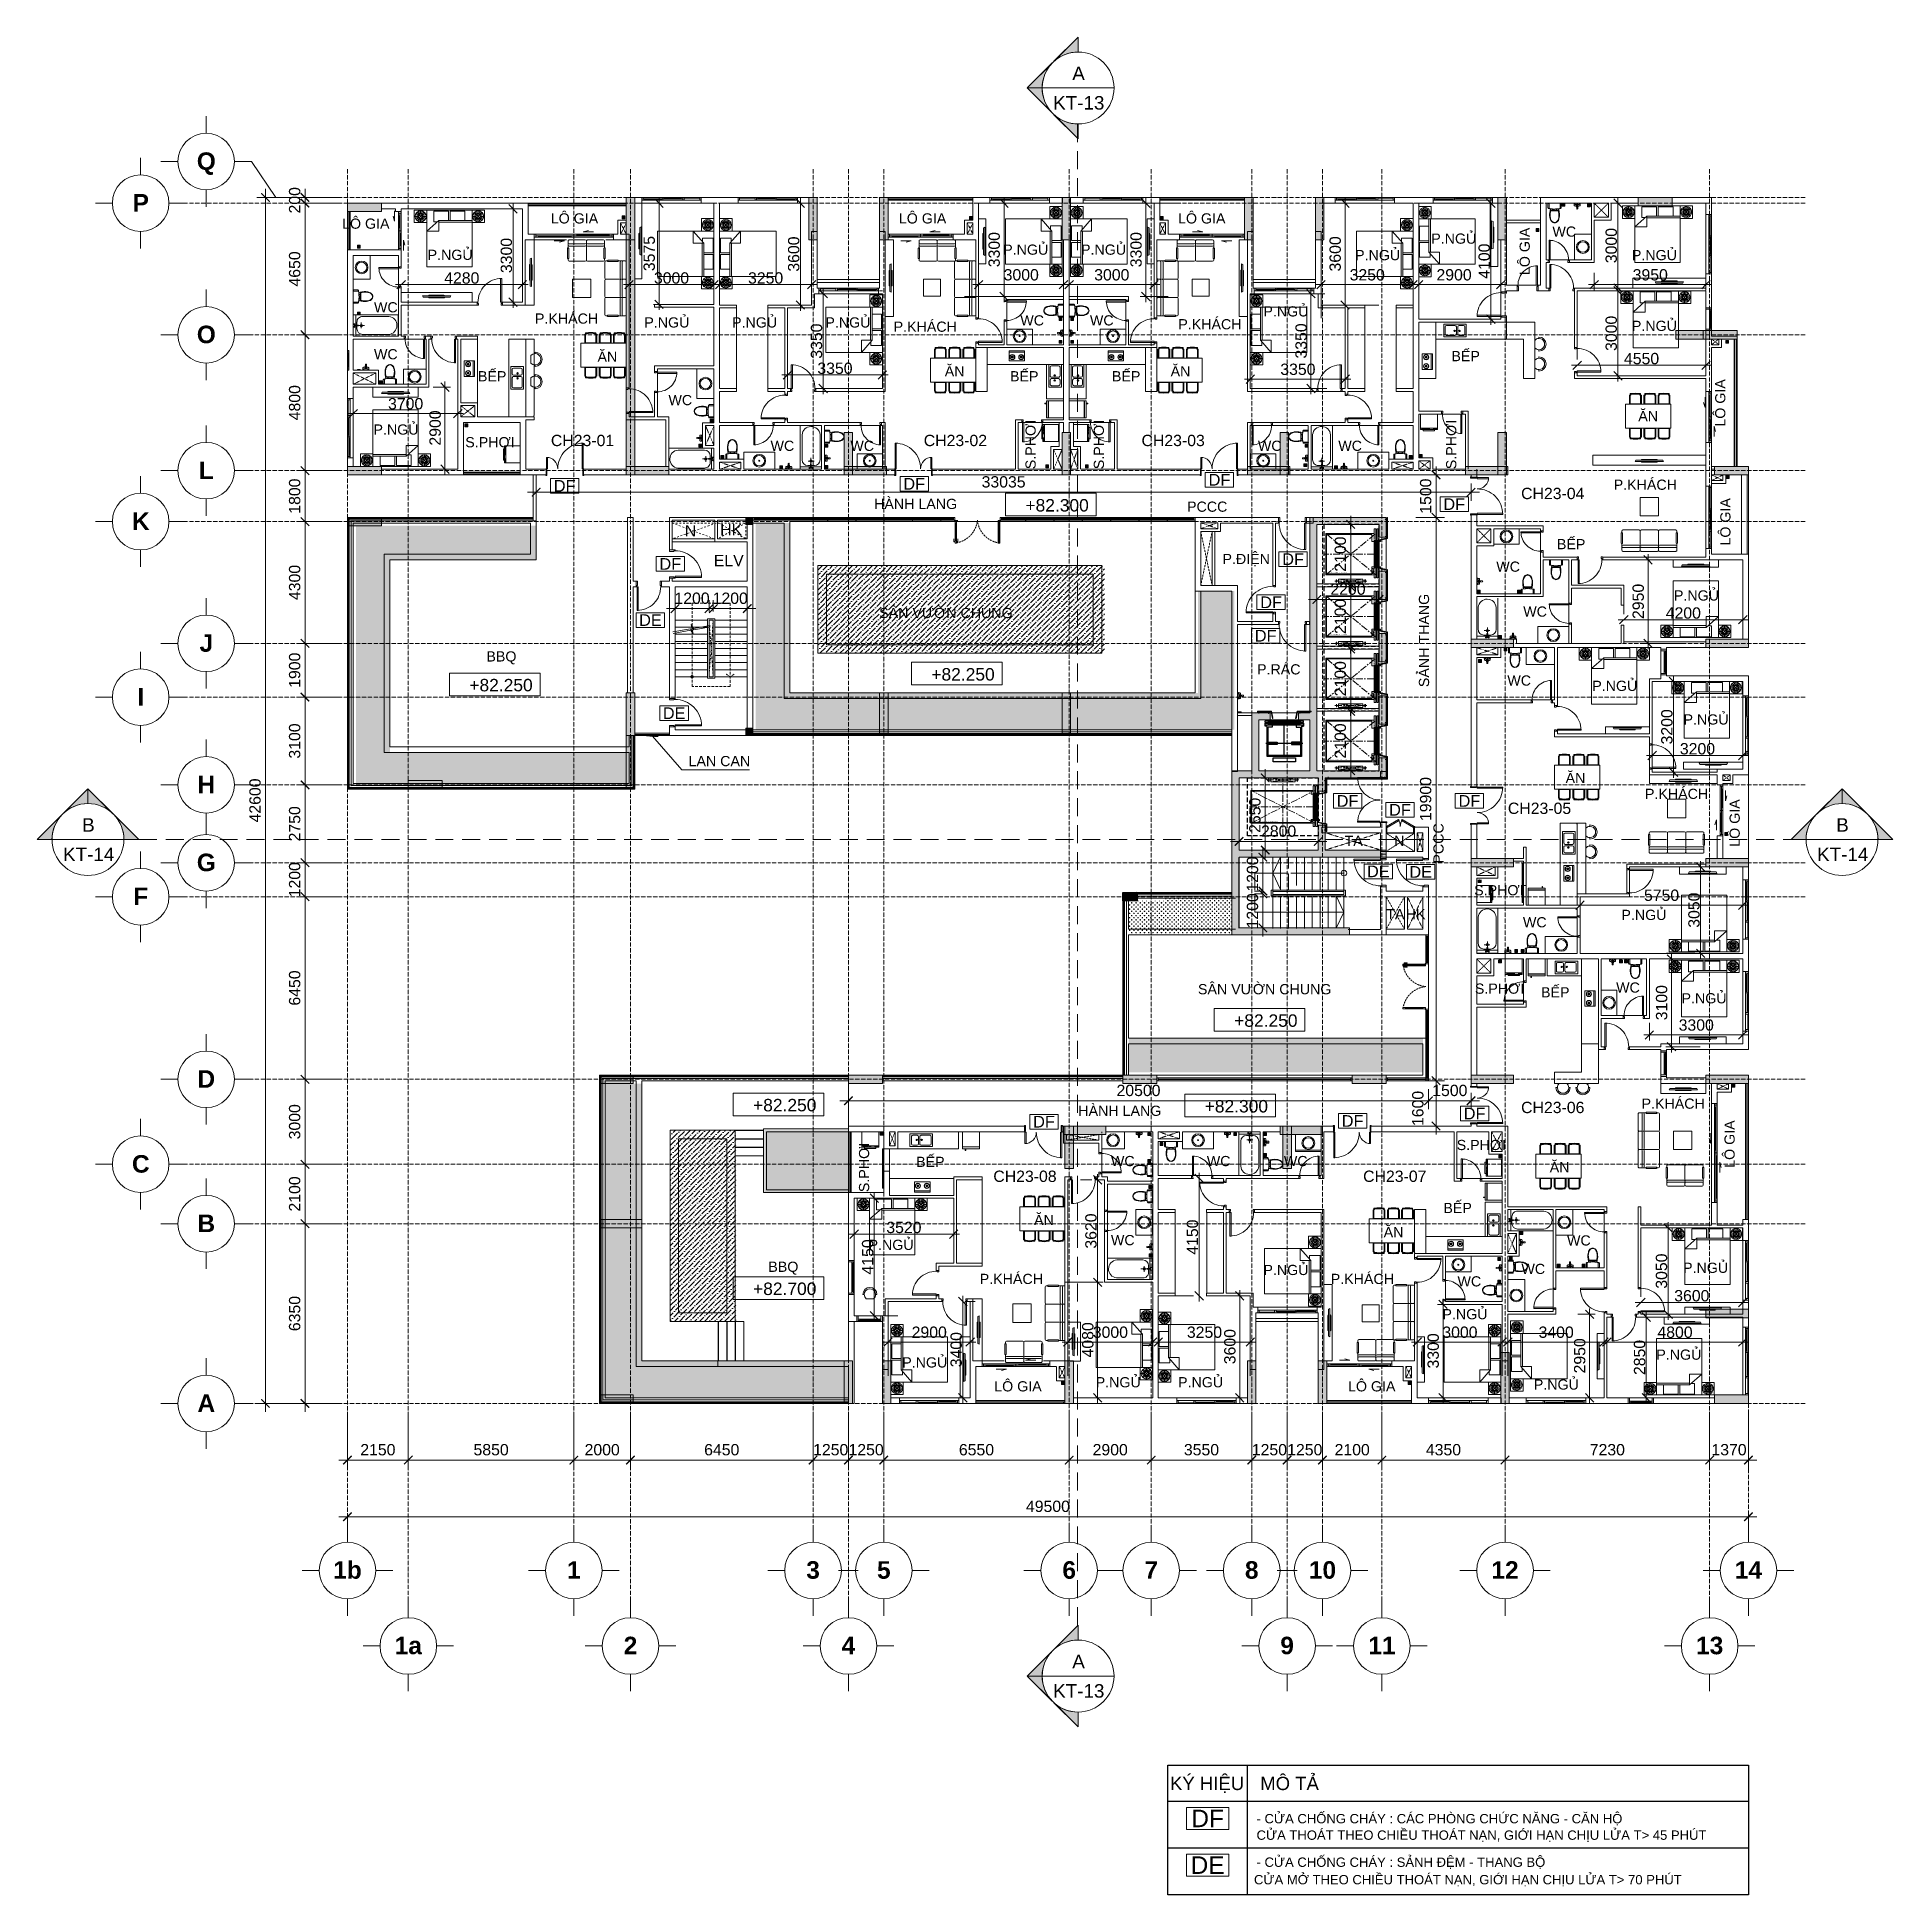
# Model space of a CAD drawing. Header units: millimetres. Extents: x -20144 to 122974, y -38328 to 48263.
# Drawn here: x 57407 to 122974, y -17358 to 48263 of the extents above; entities that cross this region are included whole.
import ezdxf
from ezdxf.enums import TextEntityAlignment as Align

# ---------------------------------------------------------------- set-up
doc = ezdxf.new("R2010")
doc.units = ezdxf.units.MM
for name, pattern in [('CENTERX2', [4, 2.5, -0.5, 0.5, -0.5]), ('Dash', [6.35, 3.175, -3.175]), ('Grid Line', [4.2, 3, -0.6, 0, -0.6]), ('HIDDEN', [0.375, 0.25, -0.125]), ('HIDDEN2', [4.7625, 3.175, -1.5875]), ('HIDDENX2', [0.75, 0.5, -0.25]), ('Overhead 1_16_', [2.579687, 1.5875, -0.992188]), ('X-COT T23$0$HIDDEN', [0.375, 0.25, -0.125])]:
    doc.linetypes.add(name, pattern=pattern)
for name, color, linetype, lineweight in [('@ color hatch', 7, 'Continuous', 13), ('A-DETL-GENF', 31, 'Continuous', 5), ('A-DETL-GENF-HDLN', 161, 'Dash', 5), ('CHU', 181, 'Continuous', 5), ('CUA', 31, 'Continuous', 9), ('DIM', 1, 'Continuous', 5), ('DIM-200', 1, 'Continuous', 5), ('G-ANNO-DIMS', 111, 'Continuous', 5), ('G-ANNO-SYMB', 111, 'Continuous', 5), ('GRA', 211, 'Continuous', 9), ('HATCH-1', 8, 'Continuous', 5), ('KH', 6, 'Continuous', 5), ('KI-HIEU-1', 151, 'Continuous', 9), ('LAT-GACH', 140, 'Continuous', 13), ('NET THAY 1', 41, 'Continuous', 5), ('NET THAY 2', 55, 'Continuous', 5), ('NET-CAT', 3, 'Continuous', 15), ('NET-THAY', 2, 'Continuous', 9), ('NET-THAY-2', 55, 'Continuous', 13), ('S-STRS', 31, 'Continuous', 5), ('THIET BI', 44, 'Continuous', 5), ('THIET-BI', 44, 'Continuous', 5), ('THIET-BI-1', 26, 'Continuous', 5), ('TRUC', 225, 'Continuous', 5), ('X-COT T20$0$LC.HA', 8, 'Continuous', 9), ('X-COT T23$0$LC-H', 2, 'X-COT T23$0$HIDDEN', 25), ('X-COT T23$0$LC.HA', 8, 'Continuous', 9), ('Y-GHI CHU PCCC$0$Z-CT1-GHI CHU TT$0$CHU-1', 7, 'Continuous', 9), ('Y-GHI CHU PCCC$0$Z-CT1-GHI CHU TT$0$KI-HIEU', 6, 'Continuous', 13)]:
    doc.layers.add(name, color=color, linetype=linetype, lineweight=lineweight)
doc.layers.add('Core - tb$0$CT3 MBT 11-31$0$Nqh-ME-01', color=8, linetype='Continuous')
doc.styles.add('Arial', font='arial_0.ttf', dxfattribs={"height": 200})
doc.styles.add('Arial_3', font='arial_0.ttf', dxfattribs={"height": 400})
doc.styles.add('Arial_4', font='arial_0.ttf', dxfattribs={"height": 360})
doc.styles.add('Arial_5', font='arial_0.ttf', dxfattribs={"height": 400})
doc.styles.add('Arial_6', font='arial_0.ttf', dxfattribs={"height": 440})
doc.styles.add('Arial_B', font='arialbd_0.ttf', dxfattribs={"height": 619.047619})
doc.styles.add('hoistway plan', font='chhbg.shx', dxfattribs={"height": 45})
doc.styles.add('TA1', font='arial_0.ttf')
doc.styles.add('Y-GHI CHU PCCC$0$Arial', font='arial_0.ttf')
doc.styles.add('Y-GHI CHU PCCC$0$Z-CT1-GHI CHU TT$0$TA1', font='arial_0.ttf')
doc.dimstyles.new('D_200_KTx2', dxfattribs={"dimtxt": 400, "dimasz": 300, "dimexe": 300, "dimexo": 300, "dimgap": 160, "dimtad": 1, "dimdec": 0, "dimzin": 9, "dimtxsty": 'TA1', "dimblk": 'ARCHTICK', "dimcen": 1, "dimdle": 300, "dimclrd": 256, "dimclre": 256, "dimclrt": 7, "dimadec": 0, "dimazin": 0, "dimtfac": 1, "dimtdec": 0, "dimtix": 1, "dimtmove": 1, "dimatfit": 3, "dimldrblk": 'ARCHTICK', "dimfxl": 0, "dimtolj": 1, "dimtzin": 0, "dimlwd": -1, "dimlwe": -1, "dimarcsym": 0})
doc.dimstyles.new('Diagonal_-_2mm_Arial', dxfattribs={"dimscale": 304.8, "dimtxt": 408.10376, "dimasz": 0.984252, "dimexe": 0.656168, "dimexo": 4.593176, "dimgap": 0.098425, "dimtad": 1, "dimdec": 0, "dimzin": 0, "dimdsep": 46, "dimtxsty": 'Arial_3', "dimblk1": 'OBLIQUE', "dimblk2": 'OBLIQUE', "dimsah": 1, "dimcen": 0.09, "dimdle": 0.656168, "dimazin": 0, "dimtfac": 1, "dimtdec": 4, "dimtix": 1, "dimtmove": 0, "dimatfit": 3, "dimfxl": 0, "dimtvp": 1, "dimtolj": 1, "dimtzin": 0, "dimlwd": 9, "dimlwe": 9, "dimarcsym": 0})
doc.dimstyles.new('Diagonal_-_2mm_Arial_1', dxfattribs={"dimscale": 304.8, "dimtxt": 408.10376, "dimasz": 0.984252, "dimexe": 0.656168, "dimexo": 4.593176, "dimgap": 0.098425, "dimtad": 1, "dimdec": 0, "dimzin": 0, "dimdsep": 46, "dimtxsty": 'Arial_3', "dimblk1": 'OBLIQUE', "dimblk2": 'OBLIQUE', "dimsah": 1, "dimcen": 0.09, "dimdle": 0.656168, "dimazin": 0, "dimtfac": 1, "dimtdec": 4, "dimtix": 1, "dimtmove": 2, "dimatfit": 3, "dimfxl": 0, "dimtvp": 1, "dimtolj": 1, "dimtzin": 0, "dimlwd": 9, "dimlwe": 9, "dimarcsym": 0})
doc.dimstyles.new('hoistway plan', dxfattribs={"dimtxt": 45, "dimasz": 17, "dimexe": 15, "dimexo": 20, "dimgap": 25, "dimtad": 1, "dimdec": 0, "dimzin": 0, "dimdsep": 46, "dimtxsty": 'hoistway plan', "dimblk": 'DOT', "dimcen": 50, "dimclrd": 8, "dimclre": 8, "dimclrt": 3, "dimadec": 0, "dimazin": 0, "dimtfac": 1, "dimtdec": 0, "dimtmove": 1, "dimatfit": 3, "dimfxl": 0, "dimtolj": 1, "dimtzin": 0, "dimarcsym": 0})
pattern_1 = [(240.2551187, (156993.5025, 23438.0964), (5.42651964, -3.10086836), []), (330.2551187, (156993.5025, 23438.0964), (3.10086836, 5.42651964), [])]
pattern_2 = [(225, (281291.963, 17264.836), (4.41941738, -4.41941738), []), (315, (281291.963, 17264.836), (4.41941738, 4.41941738), [])]
pattern_3 = [(240.2551187, (159143.5025, 32413.0964), (5.42651964, -3.10086836), []), (330.2551187, (159143.5025, 32413.0964), (3.10086836, 5.42651964), [])]
pattern_4 = [(240.2551187, (159143.5025, 28013.0964), (5.42651964, -3.10086836), []), (330.2551187, (159143.5025, 28013.0964), (3.10086836, 5.42651964), [])]
pattern_5 = [(240.2551187, (159143.5025, 25813.0964), (5.42651964, -3.10086836), []), (330.2551187, (159143.5025, 25813.0964), (3.10086836, 5.42651964), [])]

msp = doc.modelspace()

# ---------------------------------------------------------------- texts
at = {"layer": 'CHU', "color": 7, "line_spacing_factor": 0.936439}
for s, insert, char_height, width, attachment_point, style in [('\\pt2540.0016,5079.9996,7620.0012,10159.9992,12700.0008,15239.9988,17780.0004,20319.9984,22860,25400.0016,27939.9996,30480.0012,33019.9992,35560.0008,38099.9988,40640.0004,43179.9984,45720,48260.0016,50799.9996,53340.0012,55879.9992,58420.0008,60959.9988,63500.0004,66039.9984,68580,71120.0016,73659.9996,76200.0012,78739.9992,81280.0008;LÔ GIA', (77230.6, 42040.5), 360, 2242.465, 3, 'Arial_4'), ('\\pt2540.0016,5079.9996,7620.0012,10159.9992,12700.0008,15239.9988,17780.0004,20319.9984,22860,25400.0016,27939.9996,30480.0012,33019.9992,35560.0008,38099.9988,40640.0004,43179.9984,45720,48260.0016,50799.9996,53340.0012,55879.9992,58420.0008,60959.9988,63500.0004,66039.9984,68580,71120.0016,73659.9996,76200.0012,78739.9992,81280.0008;LÔ GIA', (89530.6, 42040.5), 360, 2813.221, 3, 'Arial_4'), ('\\pt2540.0016,5079.9996,7620.0012,10159.9992,12700.0008,15239.9988,17780.0004,20319.9984,22860,25400.0016,27939.9996,30480.0012,33019.9992,35560.0008,38099.9988,40640.0004,43179.9984,45720,48260.0016,50799.9996,53340.0012,55879.9992,58420.0008,60959.9988,63500.0004,66039.9984,68580,71120.0016,73659.9996,76200.0012,78739.9992,81280.0008;LÔ GIA', (99394.6, 42040.5), 360, 3043.181, 3, 'Arial_4'), ('\\pt2540.0016,5079.9996,7620.0012,10159.9992,12700.0008,15239.9988,17780.0004,20319.9984,22860,25400.0016,27939.9996,30480.0012,33019.9992,35560.0008,38099.9988,40640.0004,43179.9984,45720,48260.0016,50799.9996,53340.0012,55879.9992,58420.0008,60959.9988,63500.0004,66039.9984,68580,71120.0016,73659.9996,76200.0012,78739.9992,81280.0008;LÔ GIA', (69857.7, 41855), 360, 1644.28, 3, 'Arial_4'), ('\\pt2540.0016,5079.9996,7620.0012,10159.9992,12700.0008,15239.9988,17780.0004,20319.9984,22860,25400.0016,27939.9996,30480.0012,33019.9992,35560.0008,38099.9988,40640.0004,43179.9984,45720,48260.0016,50799.9996,53340.0012,55879.9992,58420.0008,60959.9988,63500.0004,66039.9984,68580,71120.0016,73659.9996,76200.0012,78739.9992,81280.0008;P.NGỦ', (108256.9, 41326.5), 360, 1577.62, 3, 'Arial_4'), ('\\pt2540.0016,5079.9996,7620.0012,10159.9992,12700.0008,15239.9988,17780.0004,20319.9984,22860,25400.0016,27939.9996,30480.0012,33019.9992,35560.0008,38099.9988,40640.0004,43179.9984,45720,48260.0016,50799.9996,53340.0012,55879.9992,58420.0008,60959.9988,63500.0004,66039.9984,68580,71120.0016,73659.9996,76200.0012,78739.9992,81280.0008;WC', (111783.8, 41573.9), 360, 868.6, 3, 'Arial_4'), ('\\pt2540.0016,5079.9996,7620.0012,10159.9992,12700.0008,15239.9988,17780.0004,20319.9984,22860,25400.0016,27939.9996,30480.0012,33019.9992,35560.0008,38099.9988,40640.0004,43179.9984,45720,48260.0016,50799.9996,53340.0012,55879.9992,58420.0008,60959.9988,63500.0004,66039.9984,68580,71120.0016,73659.9996,76200.0012,78739.9992,81280.0008;P.NGỦ', (72795.6, 40754.3), 360, 1577.62, 3, 'Arial_4'), ('\\pt2540.0016,5079.9996,7620.0012,10159.9992,12700.0008,15239.9988,17780.0004,20319.9984,22860,25400.0016,27939.9996,30480.0012,33019.9992,35560.0008,38099.9988,40640.0004,43179.9984,45720,48260.0016,50799.9996,53340.0012,55879.9992,58420.0008,60959.9988,63500.0004,66039.9984,68580,71120.0016,73659.9996,76200.0012,78739.9992,81280.0008;P.NGỦ', (93133.3, 40937.3), 360, 1577.62, 3, 'Arial_4'), ('\\pt2540.0016,5079.9996,7620.0012,10159.9992,12700.0008,15239.9988,17780.0004,20319.9984,22860,25400.0016,27939.9996,30480.0012,33019.9992,35560.0008,38099.9988,40640.0004,43179.9984,45720,48260.0016,50799.9996,53340.0012,55879.9992,58420.0008,60959.9988,63500.0004,66039.9984,68580,71120.0016,73659.9996,76200.0012,78739.9992,81280.0008;P.NGỦ', (95882.8, 40937.3), 360, 1577.62, 3, 'Arial_4'), ('\\pt2540.0016,5079.9996,7620.0012,10159.9992,12700.0008,15239.9988,17780.0004,20319.9984,22860,25400.0016,27939.9996,30480.0012,33019.9992,35560.0008,38099.9988,40640.0004,43179.9984,45720,48260.0016,50799.9996,53340.0012,55879.9992,58420.0008,60959.9988,63500.0004,66039.9984,68580,71120.0016,73659.9996,76200.0012,78739.9992,81280.0008;P.NGỦ', (105566.8, 40744.7), 360, 1577.62, 3, 'Arial_4'), ('\\pt2540.0016,5079.9996,7620.0012,10159.9992,12700.0008,15239.9988,17780.0004,20319.9984,22860,25400.0016,27939.9996,30480.0012,33019.9992,35560.0008,38099.9988,40640.0004,43179.9984,45720,48260.0016,50799.9996,53340.0012,55879.9992,58420.0008,60959.9988,63500.0004,66039.9984,68580,71120.0016,73659.9996,76200.0012,78739.9992,81280.0008;P.NGỦ', (115346.3, 40744.7), 360, 1577.62, 3, 'Arial_4'), ('\\pt2540.0016,5079.9996,7620.0012,10159.9992,12700.0008,15239.9988,17780.0004,20319.9984,22860,25400.0016,27939.9996,30480.0012,33019.9992,35560.0008,38099.9988,40640.0004,43179.9984,45720,48260.0016,50799.9996,53340.0012,55879.9992,58420.0008,60959.9988,63500.0004,66039.9984,68580,71120.0016,73659.9996,76200.0012,78739.9992,81280.0008;WC', (70146.3, 38900.9), 360, 868.6, 3, 'Arial_4'), ('\\pt2540.0016,5079.9996,7620.0012,10159.9992,12700.0008,15239.9988,17780.0004,20319.9984,22860,25400.0016,27939.9996,30480.0012,33019.9992,35560.0008,38099.9988,40640.0004,43179.9984,45720,48260.0016,50799.9996,53340.0012,55879.9992,58420.0008,60959.9988,63500.0004,66039.9984,68580,71120.0016,73659.9996,76200.0012,78739.9992,81280.0008;P.NGỦ', (102327.2, 38756.4), 360, 1577.62, 3, 'Arial_4'), ('\\pt2540.0016,5079.9996,7620.0012,10159.9992,12700.0008,15239.9988,17780.0004,20319.9984,22860,25400.0016,27939.9996,30480.0012,33019.9992,35560.0008,38099.9988,40640.0004,43179.9984,45720,48260.0016,50799.9996,53340.0012,55879.9992,58420.0008,60959.9988,63500.0004,66039.9984,68580,71120.0016,73659.9996,76200.0012,78739.9992,81280.0008;P.KHÁCH', (77230.6, 38502.8), 360, 2217.96, 3, 'Arial_4'), ('\\pt2540.0016,5079.9996,7620.0012,10159.9992,12700.0008,15239.9988,17780.0004,20319.9984,22860,25400.0016,27939.9996,30480.0012,33019.9992,35560.0008,38099.9988,40640.0004,43179.9984,45720,48260.0016,50799.9996,53340.0012,55879.9992,58420.0008,60959.9988,63500.0004,66039.9984,68580,71120.0016,73659.9996,76200.0012,78739.9992,81280.0008;P.NGỦ', (80452.5, 38365.9), 360, 1577.62, 3, 'Arial_4'), ('\\pt2540.0016,5079.9996,7620.0012,10159.9992,12700.0008,15239.9988,17780.0004,20319.9984,22860,25400.0016,27939.9996,30480.0012,33019.9992,35560.0008,38099.9988,40640.0004,43179.9984,45720,48260.0016,50799.9996,53340.0012,55879.9992,58420.0008,60959.9988,63500.0004,66039.9984,68580,71120.0016,73659.9996,76200.0012,78739.9992,81280.0008;P.NGỦ', (83552.5, 38365.9), 360, 1577.62, 3, 'Arial_4'), ('\\pt2540.0016,5079.9996,7620.0012,10159.9992,12700.0008,15239.9988,17780.0004,20319.9984,22860,25400.0016,27939.9996,30480.0012,33019.9992,35560.0008,38099.9988,40640.0004,43179.9984,45720,48260.0016,50799.9996,53340.0012,55879.9992,58420.0008,60959.9988,63500.0004,66039.9984,68580,71120.0016,73659.9996,76200.0012,78739.9992,81280.0008;P.NGỦ', (86850.3, 38365.9), 360, 1577.62, 3, 'Arial_4'), ('\\pt2540.0016,5079.9996,7620.0012,10159.9992,12700.0008,15239.9988,17780.0004,20319.9984,22860,25400.0016,27939.9996,30480.0012,33019.9992,35560.0008,38099.9988,40640.0004,43179.9984,45720,48260.0016,50799.9996,53340.0012,55879.9992,58420.0008,60959.9988,63500.0004,66039.9984,68580,71120.0016,73659.9996,76200.0012,78739.9992,81280.0008;P.KHÁCH', (89904.7, 38215.8), 360, 2217.96, 3, 'Arial_4'), ('\\pt2540.0016,5079.9996,7620.0012,10159.9992,12700.0008,15239.9988,17780.0004,20319.9984,22860,25400.0016,27939.9996,30480.0012,33019.9992,35560.0008,38099.9988,40640.0004,43179.9984,45720,48260.0016,50799.9996,53340.0012,55879.9992,58420.0008,60959.9988,63500.0004,66039.9984,68580,71120.0016,73659.9996,76200.0012,78739.9992,81280.0008;WC', (92982.4, 38438.6), 360, 868.6, 3, 'Arial_4'), ('\\pt2540.0016,5079.9996,7620.0012,10159.9992,12700.0008,15239.9988,17780.0004,20319.9984,22860,25400.0016,27939.9996,30480.0012,33019.9992,35560.0008,38099.9988,40640.0004,43179.9984,45720,48260.0016,50799.9996,53340.0012,55879.9992,58420.0008,60959.9988,63500.0004,66039.9984,68580,71120.0016,73659.9996,76200.0012,78739.9992,81280.0008;WC', (95441.9, 38438.6), 360, 868.6, 3, 'Arial_4'), ('\\pt2540.0016,5079.9996,7620.0012,10159.9992,12700.0008,15239.9988,17780.0004,20319.9984,22860,25400.0016,27939.9996,30480.0012,33019.9992,35560.0008,38099.9988,40640.0004,43179.9984,45720,48260.0016,50799.9996,53340.0012,55879.9992,58420.0008,60959.9988,63500.0004,66039.9984,68580,71120.0016,73659.9996,76200.0012,78739.9992,81280.0008;P.KHÁCH', (99961.7, 38301.7), 360, 2217.96, 3, 'Arial_4'), ('\\pt2540.0016,5079.9996,7620.0012,10159.9992,12700.0008,15239.9988,17780.0004,20319.9984,22860,25400.0016,27939.9996,30480.0012,33019.9992,35560.0008,38099.9988,40640.0004,43179.9984,45720,48260.0016,50799.9996,53340.0012,55879.9992,58420.0008,60959.9988,63500.0004,66039.9984,68580,71120.0016,73659.9996,76200.0012,78739.9992,81280.0008;P.NGỦ', (115346.3, 38244.7), 360, 1577.62, 3, 'Arial_4'), ('\\pt2540.0016,5079.9996,7620.0012,10159.9992,12700.0008,15239.9988,17780.0004,20319.9984,22860,25400.0016,27939.9996,30480.0012,33019.9992,35560.0008,38099.9988,40640.0004,43179.9984,45720,48260.0016,50799.9996,53340.0012,55879.9992,58420.0008,60959.9988,63500.0004,66039.9984,68580,71120.0016,73659.9996,76200.0012,78739.9992,81280.0008;WC', (70146.3, 37242.7), 360, 868.6, 3, 'Arial_4'), ('\\pt2540.0016,5079.9996,7620.0012,10159.9992,12700.0008,15239.9988,17780.0004,20319.9984,22860,25400.0016,27939.9996,30480.0012,33019.9992,35560.0008,38099.9988,40640.0004,43179.9984,45720,48260.0016,50799.9996,53340.0012,55879.9992,58420.0008,60959.9988,63500.0004,66039.9984,68580,71120.0016,73659.9996,76200.0012,78739.9992,81280.0008;ĂN', (77904.5, 37154.1), 360, 694.88, 3, 'Arial_4'), ('\\pt2540.0016,5079.9996,7620.0012,10159.9992,12700.0008,15239.9988,17780.0004,20319.9984,22860,25400.0016,27939.9996,30480.0012,33019.9992,35560.0008,38099.9988,40640.0004,43179.9984,45720,48260.0016,50799.9996,53340.0012,55879.9992,58420.0008,60959.9988,63500.0004,66039.9984,68580,71120.0016,73659.9996,76200.0012,78739.9992,81280.0008;BẾP', (108384.5, 37176.3), 360, 1001.92, 3, 'Arial_4'), ('\\pt2540.0016,5079.9996,7620.0012,10159.9992,12700.0008,15239.9988,17780.0004,20319.9984,22860,25400.0016,27939.9996,30480.0012,33019.9992,35560.0008,38099.9988,40640.0004,43179.9984,45720,48260.0016,50799.9996,53340.0012,55879.9992,58420.0008,60959.9988,63500.0004,66039.9984,68580,71120.0016,73659.9996,76200.0012,78739.9992,81280.0008;BẾP', (73987.3, 36465.2), 360, 1001.92, 3, 'Arial_4'), ('\\pt2540.0016,5079.9996,7620.0012,10159.9992,12700.0008,15239.9988,17780.0004,20319.9984,22860,25400.0016,27939.9996,30480.0012,33019.9992,35560.0008,38099.9988,40640.0004,43179.9984,45720,48260.0016,50799.9996,53340.0012,55879.9992,58420.0008,60959.9988,63500.0004,66039.9984,68580,71120.0016,73659.9996,76200.0012,78739.9992,81280.0008;ĂN', (90173.7, 36639.2), 360, 694.88, 3, 'Arial_4'), ('\\pt2540.0016,5079.9996,7620.0012,10159.9992,12700.0008,15239.9988,17780.0004,20319.9984,22860,25400.0016,27939.9996,30480.0012,33019.9992,35560.0008,38099.9988,40640.0004,43179.9984,45720,48260.0016,50799.9996,53340.0012,55879.9992,58420.0008,60959.9988,63500.0004,66039.9984,68580,71120.0016,73659.9996,76200.0012,78739.9992,81280.0008;BẾP', (92787.3, 36465.2), 360, 1001.92, 3, 'Arial_4'), ('\\pt2540.0016,5079.9996,7620.0012,10159.9992,12700.0008,15239.9988,17780.0004,20319.9984,22860,25400.0016,27939.9996,30480.0012,33019.9992,35560.0008,38099.9988,40640.0004,43179.9984,45720,48260.0016,50799.9996,53340.0012,55879.9992,58420.0008,60959.9988,63500.0004,66039.9984,68580,71120.0016,73659.9996,76200.0012,78739.9992,81280.0008;BẾP', (96387.3, 36465.2), 360, 1001.92, 3, 'Arial_4'), ('\\pt2540.0016,5079.9996,7620.0012,10159.9992,12700.0008,15239.9988,17780.0004,20319.9984,22860,25400.0016,27939.9996,30480.0012,33019.9992,35560.0008,38099.9988,40640.0004,43179.9984,45720,48260.0016,50799.9996,53340.0012,55879.9992,58420.0008,60959.9988,63500.0004,66039.9984,68580,71120.0016,73659.9996,76200.0012,78739.9992,81280.0008;ĂN', (98153.7, 36639.2), 360, 694.88, 3, 'Arial_4'), ('\\pt2540.0016,5079.9996,7620.0012,10159.9992,12700.0008,15239.9988,17780.0004,20319.9984,22860,25400.0016,27939.9996,30480.0012,33019.9992,35560.0008,38099.9988,40640.0004,43179.9984,45720,48260.0016,50799.9996,53340.0012,55879.9992,58420.0008,60959.9988,63500.0004,66039.9984,68580,71120.0016,73659.9996,76200.0012,78739.9992,81280.0008;WC', (80551.1, 35622.8), 360, 868.6, 3, 'Arial_4'), ('\\pt2540.0016,5079.9996,7620.0012,10159.9992,12700.0008,15239.9988,17780.0004,20319.9984,22860,25400.0016,27939.9996,30480.0012,33019.9992,35560.0008,38099.9988,40640.0004,43179.9984,45720,48260.0016,50799.9996,53340.0012,55879.9992,58420.0008,60959.9988,63500.0004,66039.9984,68580,71120.0016,73659.9996,76200.0012,78739.9992,81280.0008;ĂN', (114678.2, 35058), 360, 694.88, 3, 'Arial_4'), ('\\pt2540.0016,5079.9996,7620.0012,10159.9992,12700.0008,15239.9988,17780.0004,20319.9984,22860,25400.0016,27939.9996,30480.0012,33019.9992,35560.0008,38099.9988,40640.0004,43179.9984,45720,48260.0016,50799.9996,53340.0012,55879.9992,58420.0008,60959.9988,63500.0004,66039.9984,68580,71120.0016,73659.9996,76200.0012,78739.9992,81280.0008;P.NGỦ', (70884, 34583.1), 360, 1577.62, 3, 'Arial_4'), ('\\pt2540.0016,5079.9996,7620.0012,10159.9992,12700.0008,15239.9988,17780.0004,20319.9984,22860,25400.0016,27939.9996,30480.0012,33019.9992,35560.0008,38099.9988,40640.0004,43179.9984,45720,48260.0016,50799.9996,53340.0012,55879.9992,58420.0008,60959.9988,63500.0004,66039.9984,68580,71120.0016,73659.9996,76200.0012,78739.9992,81280.0008;S.PHƠI', (74278, 34134.8), 360, 1710.94, 3, 'Arial_4'), ('\\pt2540,5080,7620,10160,12700,15240,17780,20320,22860,25400,27940,30480,33020,35560,38100,40640,43180,45720,48260,50800,53340,55880,58420,60960,63500,66040,68580,71120,73660,76200,78740,81280;CH23-01', (77795.6, 34216.2), 400, 2298.76, 3, 'Arial_5'), ('\\pt2540,5080,7620,10160,12700,15240,17780,20320,22860,25400,27940,30480,33020,35560,38100,40640,43180,45720,48260,50800,53340,55880,58420,60960,63500,66040,68580,71120,73660,76200,78740,81280;CH23-02', (90969.6, 34216.2), 400, 2298.76, 3, 'Arial_5'), ('\\pt2540,5080,7620,10160,12700,15240,17780,20320,22860,25400,27940,30480,33020,35560,38100,40640,43180,45720,48260,50800,53340,55880,58420,60960,63500,66040,68580,71120,73660,76200,78740,81280;CH23-03', (98663.3, 34216.2), 400, 2298.76, 3, 'Arial_5'), ('\\pt2540.0016,5079.9996,7620.0012,10159.9992,12700.0008,15239.9988,17780.0004,20319.9984,22860,25400.0016,27939.9996,30480.0012,33019.9992,35560.0008,38099.9988,40640.0004,43179.9984,45720,48260.0016,50799.9996,53340.0012,55879.9992,58420.0008,60959.9988,63500.0004,66039.9984,68580,71120.0016,73659.9996,76200.0012,78739.9992,81280.0008;WC', (84157.7, 34007.9), 360, 868.6, 3, 'Arial_4'), ('\\pt2540.0016,5079.9996,7620.0012,10159.9992,12700.0008,15239.9988,17780.0004,20319.9984,22860,25400.0016,27939.9996,30480.0012,33019.9992,35560.0008,38099.9988,40640.0004,43179.9984,45720,48260.0016,50799.9996,53340.0012,55879.9992,58420.0008,60959.9988,63500.0004,66039.9984,68580,71120.0016,73659.9996,76200.0012,78739.9992,81280.0008;WC', (86977.7, 34007.9), 360, 868.6, 3, 'Arial_4'), ('\\pt2540.0016,5079.9996,7620.0012,10159.9992,12700.0008,15239.9988,17780.0004,20319.9984,22860,25400.0016,27939.9996,30480.0012,33019.9992,35560.0008,38099.9988,40640.0004,43179.9984,45720,48260.0016,50799.9996,53340.0012,55879.9992,58420.0008,60959.9988,63500.0004,66039.9984,68580,71120.0016,73659.9996,76200.0012,78739.9992,81280.0008;WC', (101377.7, 34007.9), 360, 868.6, 3, 'Arial_4'), ('\\pt2540.0016,5079.9996,7620.0012,10159.9992,12700.0008,15239.9988,17780.0004,20319.9984,22860,25400.0016,27939.9996,30480.0012,33019.9992,35560.0008,38099.9988,40640.0004,43179.9984,45720,48260.0016,50799.9996,53340.0012,55879.9992,58420.0008,60959.9988,63500.0004,66039.9984,68580,71120.0016,73659.9996,76200.0012,78739.9992,81280.0008;WC', (104217.7, 34007.9), 360, 868.6, 3, 'Arial_4'), ('\\pt2540,5080,7620,10160,12700,15240,17780,20320,22860,25400,27940,30480,33020,35560,38100,40640,43180,45720,48260,50800,53340,55880,58420,60960,63500,66040,68580,71120,73660,76200,78740,81280;CH23-04', (112075.8, 32344), 400, 2298.76, 3, 'Arial_5'), ('\\pt2540.0016,5079.9996,7620.0012,10159.9992,12700.0008,15239.9988,17780.0004,20319.9984,22860,25400.0016,27939.9996,30480.0012,33019.9992,35560.0008,38099.9988,40640.0004,43179.9984,45720,48260.0016,50799.9996,53340.0012,55879.9992,58420.0008,60959.9988,63500.0004,66039.9984,68580,71120.0016,73659.9996,76200.0012,78739.9992,81280.0008;P.KHÁCH', (115346.3, 32633.3), 360, 2217.96, 3, 'Arial_4'), ('\\pt2540.0016,5079.9996,7620.0012,10159.9992,12700.0008,15239.9988,17780.0004,20319.9984,22860,25400.0016,27939.9996,30480.0012,33019.9992,35560.0008,38099.9988,40640.0004,43179.9984,45720,48260.0016,50799.9996,53340.0012,55879.9992,58420.0008,60959.9988,63500.0004,66039.9984,68580,71120.0016,73659.9996,76200.0012,78739.9992,81280.0008;HÀNH LANG', (86979.1, 31955.1), 360, 2926.98, 1, 'Arial_4'), ('\\pt2540.0016,5079.9996,7620.0012,10159.9992,12700.0008,15239.9988,17780.0004,20319.9984,22860,25400.0016,27939.9996,30480.0012,33019.9992,35560.0008,38099.9988,40640.0004,43179.9984,45720,48260.0016,50799.9996,53340.0012,55879.9992,58420.0008,60959.9988,63500.0004,66039.9984,68580,71120.0016,73659.9996,76200.0012,78739.9992,81280.0008;PCCC', (98036.4, 31858), 360, 1430.16, 1, 'Arial_4'), ('\\pt2540,5080,7620,10160,12700,15240,17780,20320,22860,25400,27940,30480,33020,35560,38100,40640,43180,45720,48260,50800,53340,55880,58420,60960,63500,66040,68580,71120,73660,76200,78740,81280;N', (80292.1, 31024.3), 400, 428.24, 1, 'Arial_3'), ('\\pt2540,5080,7620,10160,12700,15240,17780,20320,22860,25400,27940,30480,33020,35560,38100,40640,43180,45720,48260,50800,53340,55880,58420,60960,63500,66040,68580,71120,73660,76200,78740,81280;HK', (81540.6, 31063.6), 400, 816.08, 1, 'Arial_3'), ('\\pt2540.0016,5079.9996,7620.0012,10159.9992,12700.0008,15239.9988,17780.0004,20319.9984,22860,25400.0016,27939.9996,30480.0012,33019.9992,35560.0008,38099.9988,40640.0004,43179.9984,45720,48260.0016,50799.9996,53340.0012,55879.9992,58420.0008,60959.9988,63500.0004,66039.9984,68580,71120.0016,73659.9996,76200.0012,78739.9992,81280.0008;BẾP', (112110, 30534.4), 360, 1001.92, 3, 'Arial_4'), ('\\pt2540,5080,7620,10160,12700,15240,17780,20320,22860,25400,27940,30480,33020,35560,38100,40640,43180,45720,48260,50800,53340,55880,58420,60960,63500,66040,68580,71120,73660,76200,78740,81280;ELV', (81315.8, 29973.9), 400, 1108.98, 1, 'Arial_3'), ('\\pt2540.0016,5079.9996,7620.0012,10159.9992,12700.0008,15239.9988,17780.0004,20319.9984,22860,25400.0016,27939.9996,30480.0012,33019.9992,35560.0008,38099.9988,40640.0004,43179.9984,45720,48260.0016,50799.9996,53340.0012,55879.9992,58420.0008,60959.9988,63500.0004,66039.9984,68580,71120.0016,73659.9996,76200.0012,78739.9992,81280.0008;P.ĐIỆN', (99288.7, 30010.5), 360, 1656.4, 1, 'Arial_4'), ('\\pt2540.0016,5079.9996,7620.0012,10159.9992,12700.0008,15239.9988,17780.0004,20319.9984,22860,25400.0016,27939.9996,30480.0012,33019.9992,35560.0008,38099.9988,40640.0004,43179.9984,45720,48260.0016,50799.9996,53340.0012,55879.9992,58420.0008,60959.9988,63500.0004,66039.9984,68580,71120.0016,73659.9996,76200.0012,78739.9992,81280.0008;WC', (109799.8, 29739.1), 360, 868.6, 3, 'Arial_4'), ('\\pt2540.0016,5079.9996,7620.0012,10159.9992,12700.0008,15239.9988,17780.0004,20319.9984,22860,25400.0016,27939.9996,30480.0012,33019.9992,35560.0008,38099.9988,40640.0004,43179.9984,45720,48260.0016,50799.9996,53340.0012,55879.9992,58420.0008,60959.9988,63500.0004,66039.9984,68580,71120.0016,73659.9996,76200.0012,78739.9992,81280.0008;P.NGỦ', (116831.4, 28721.7), 360, 1577.62, 3, 'Arial_4'), ('\\pt2540.0016,5079.9996,7620.0012,10159.9992,12700.0008,15239.9988,17780.0004,20319.9984,22860,25400.0016,27939.9996,30480.0012,33019.9992,35560.0008,38099.9988,40640.0004,43179.9984,45720,48260.0016,50799.9996,53340.0012,55879.9992,58420.0008,60959.9988,63500.0004,66039.9984,68580,71120.0016,73659.9996,76200.0012,78739.9992,81280.0008;SÂN VƯỜN CHUNG', (91875, 28102), 360, 4676.3, 3, 'Arial_4'), ('\\pt2540.0016,5079.9996,7620.0012,10159.9992,12700.0008,15239.9988,17780.0004,20319.9984,22860,25400.0016,27939.9996,30480.0012,33019.9992,35560.0008,38099.9988,40640.0004,43179.9984,45720,48260.0016,50799.9996,53340.0012,55879.9992,58420.0008,60959.9988,63500.0004,66039.9984,68580,71120.0016,73659.9996,76200.0012,78739.9992,81280.0008;WC', (110753.1, 28152.6), 360, 868.6, 3, 'Arial_4'), ('\\pt2540.0016,5079.9996,7620.0012,10159.9992,12700.0008,15239.9988,17780.0004,20319.9984,22860,25400.0016,27939.9996,30480.0012,33019.9992,35560.0008,38099.9988,40640.0004,43179.9984,45720,48260.0016,50799.9996,53340.0012,55879.9992,58420.0008,60959.9988,63500.0004,66039.9984,68580,71120.0016,73659.9996,76200.0012,78739.9992,81280.0008;BBQ', (74342, 26568.1), 360, 1056.46, 3, 'Arial_4'), ('\\pt2540.0016,5079.9996,7620.0012,10159.9992,12700.0008,15239.9988,17780.0004,20319.9984,22860,25400.0016,27939.9996,30480.0012,33019.9992,35560.0008,38099.9988,40640.0004,43179.9984,45720,48260.0016,50799.9996,53340.0012,55879.9992,58420.0008,60959.9988,63500.0004,66039.9984,68580,71120.0016,73659.9996,76200.0012,78739.9992,81280.0008;P.RÁC', (100509.2, 26111.9), 360, 1537.22, 1, 'Arial_4'), ('\\pt2540.0016,5079.9996,7620.0012,10159.9992,12700.0008,15239.9988,17780.0004,20319.9984,22860,25400.0016,27939.9996,30480.0012,33019.9992,35560.0008,38099.9988,40640.0004,43179.9984,45720,48260.0016,50799.9996,53340.0012,55879.9992,58420.0008,60959.9988,63500.0004,66039.9984,68580,71120.0016,73659.9996,76200.0012,78739.9992,81280.0008;WC', (110190.7, 25716.6), 360, 868.6, 3, 'Arial_4'), ('\\pt2540.0016,5079.9996,7620.0012,10159.9992,12700.0008,15239.9988,17780.0004,20319.9984,22860,25400.0016,27939.9996,30480.0012,33019.9992,35560.0008,38099.9988,40640.0004,43179.9984,45720,48260.0016,50799.9996,53340.0012,55879.9992,58420.0008,60959.9988,63500.0004,66039.9984,68580,71120.0016,73659.9996,76200.0012,78739.9992,81280.0008;P.NGỦ', (113946.3, 25528.8), 360, 1577.62, 3, 'Arial_4'), ('\\pt2540.0016,5079.9996,7620.0012,10159.9992,12700.0008,15239.9988,17780.0004,20319.9984,22860,25400.0016,27939.9996,30480.0012,33019.9992,35560.0008,38099.9988,40640.0004,43179.9984,45720,48260.0016,50799.9996,53340.0012,55879.9992,58420.0008,60959.9988,63500.0004,66039.9984,68580,71120.0016,73659.9996,76200.0012,78739.9992,81280.0008;P.NGỦ', (117171.5, 24341.8), 360, 1577.62, 3, 'Arial_4'), ('\\pt2540.0016,5079.9996,7620.0012,10159.9992,12700.0008,15239.9988,17780.0004,20319.9984,22860,25400.0016,27939.9996,30480.0012,33019.9992,35560.0008,38099.9988,40640.0004,43179.9984,45720,48260.0016,50799.9996,53340.0012,55879.9992,58420.0008,60959.9988,63500.0004,66039.9984,68580,71120.0016,73659.9996,76200.0012,78739.9992,81280.0008;ĂN', (112110, 22273.4), 360, 694.88, 3, 'Arial_4'), ('\\pt2540.0016,5079.9996,7620.0012,10159.9992,12700.0008,15239.9988,17780.0004,20319.9984,22860,25400.0016,27939.9996,30480.0012,33019.9992,35560.0008,38099.9988,40640.0004,43179.9984,45720,48260.0016,50799.9996,53340.0012,55879.9992,58420.0008,60959.9988,63500.0004,66039.9984,68580,71120.0016,73659.9996,76200.0012,78739.9992,81280.0008;P.KHÁCH', (116451.1, 21713.6), 360, 2217.96, 3, 'Arial_4'), ('\\pt2540,5080,7620,10160,12700,15240,17780,20320,22860,25400,27940,30480,33020,35560,38100,40640,43180,45720,48260,50800,53340,55880,58420,60960,63500,66040,68580,71120,73660,76200,78740,81280;CH23-05', (111607.9, 21223.4), 400, 2298.76, 3, 'Arial_5'), ('\\pt2540.0016,5079.9996,7620.0012,10159.9992,12700.0008,15239.9988,17780.0004,20319.9984,22860,25400.0016,27939.9996,30480.0012,33019.9992,35560.0008,38099.9988,40640.0004,43179.9984,45720,48260.0016,50799.9996,53340.0012,55879.9992,58420.0008,60959.9988,63500.0004,66039.9984,68580,71120.0016,73659.9996,76200.0012,78739.9992,81280.0008;TA', (103604.1, 20053.2), 360, 654.48, 1, 'Arial_4'), ('\\pt2540.0016,5079.9996,7620.0012,10159.9992,12700.0008,15239.9988,17780.0004,20319.9984,22860,25400.0016,27939.9996,30480.0012,33019.9992,35560.0008,38099.9988,40640.0004,43179.9984,45720,48260.0016,50799.9996,53340.0012,55879.9992,58420.0008,60959.9988,63500.0004,66039.9984,68580,71120.0016,73659.9996,76200.0012,78739.9992,81280.0008;N', (105353.9, 20053.2), 360, 373.7, 1, 'Arial_4'), ('\\pt2540.0016,5079.9996,7620.0012,10159.9992,12700.0008,15239.9988,17780.0004,20319.9984,22860,25400.0016,27939.9996,30480.0012,33019.9992,35560.0008,38099.9988,40640.0004,43179.9984,45720,48260.0016,50799.9996,53340.0012,55879.9992,58420.0008,60959.9988,63500.0004,66039.9984,68580,71120.0016,73659.9996,76200.0012,78739.9992,81280.0008;S.PHƠI', (109925.3, 18310), 360, 1710.94, 3, 'Arial_4'), ('\\pt2540.0016,5079.9996,7620.0012,10159.9992,12700.0008,15239.9988,17780.0004,20319.9984,22860,25400.0016,27939.9996,30480.0012,33019.9992,35560.0008,38099.9988,40640.0004,43179.9984,45720,48260.0016,50799.9996,53340.0012,55879.9992,58420.0008,60959.9988,63500.0004,66039.9984,68580,71120.0016,73659.9996,76200.0012,78739.9992,81280.0008;TA', (105075.9, 17464.6), 360, 654.48, 1, 'Arial_4'), ('\\pt2540.0016,5079.9996,7620.0012,10159.9992,12700.0008,15239.9988,17780.0004,20319.9984,22860,25400.0016,27939.9996,30480.0012,33019.9992,35560.0008,38099.9988,40640.0004,43179.9984,45720,48260.0016,50799.9996,53340.0012,55879.9992,58420.0008,60959.9988,63500.0004,66039.9984,68580,71120.0016,73659.9996,76200.0012,78739.9992,81280.0008;HK', (105761.9, 17464.6), 360, 709.02, 1, 'Arial_4'), ('\\pt2540.0016,5079.9996,7620.0012,10159.9992,12700.0008,15239.9988,17780.0004,20319.9984,22860,25400.0016,27939.9996,30480.0012,33019.9992,35560.0008,38099.9988,40640.0004,43179.9984,45720,48260.0016,50799.9996,53340.0012,55879.9992,58420.0008,60959.9988,63500.0004,66039.9984,68580,71120.0016,73659.9996,76200.0012,78739.9992,81280.0008;WC', (110742.2, 17177.5), 360, 868.6, 3, 'Arial_4'), ('\\pt2540.0016,5079.9996,7620.0012,10159.9992,12700.0008,15239.9988,17780.0004,20319.9984,22860,25400.0016,27939.9996,30480.0012,33019.9992,35560.0008,38099.9988,40640.0004,43179.9984,45720,48260.0016,50799.9996,53340.0012,55879.9992,58420.0008,60959.9988,63500.0004,66039.9984,68580,71120.0016,73659.9996,76200.0012,78739.9992,81280.0008;P.NGỦ', (114976.3, 17437.9), 360, 1577.62, 3, 'Arial_4'), ('\\pt2540.0016,5079.9996,7620.0012,10159.9992,12700.0008,15239.9988,17780.0004,20319.9984,22860,25400.0016,27939.9996,30480.0012,33019.9992,35560.0008,38099.9988,40640.0004,43179.9984,45720,48260.0016,50799.9996,53340.0012,55879.9992,58420.0008,60959.9988,63500.0004,66039.9984,68580,71120.0016,73659.9996,76200.0012,78739.9992,81280.0008;SÂN VƯỜN CHUNG', (103138, 14813.7), 360, 4676.3, 3, 'Arial_4'), ('\\pt2540.0016,5079.9996,7620.0012,10159.9992,12700.0008,15239.9988,17780.0004,20319.9984,22860,25400.0016,27939.9996,30480.0012,33019.9992,35560.0008,38099.9988,40640.0004,43179.9984,45720,48260.0016,50799.9996,53340.0012,55879.9992,58420.0008,60959.9988,63500.0004,66039.9984,68580,71120.0016,73659.9996,76200.0012,78739.9992,81280.0008;S.PHƠI', (109950.3, 14833.3), 360, 1710.94, 3, 'Arial_4'), ('\\pt2540.0016,5079.9996,7620.0012,10159.9992,12700.0008,15239.9988,17780.0004,20319.9984,22860,25400.0016,27939.9996,30480.0012,33019.9992,35560.0008,38099.9988,40640.0004,43179.9984,45720,48260.0016,50799.9996,53340.0012,55879.9992,58420.0008,60959.9988,63500.0004,66039.9984,68580,71120.0016,73659.9996,76200.0012,78739.9992,81280.0008;BẾP', (111549.5, 14703.8), 360, 1001.92, 3, 'Arial_4'), ('\\pt2540.0016,5079.9996,7620.0012,10159.9992,12700.0008,15239.9988,17780.0004,20319.9984,22860,25400.0016,27939.9996,30480.0012,33019.9992,35560.0008,38099.9988,40640.0004,43179.9984,45720,48260.0016,50799.9996,53340.0012,55879.9992,58420.0008,60959.9988,63500.0004,66039.9984,68580,71120.0016,73659.9996,76200.0012,78739.9992,81280.0008;WC', (114035.2, 14871.7), 360, 868.6, 3, 'Arial_4'), ('\\pt2540.0016,5079.9996,7620.0012,10159.9992,12700.0008,15239.9988,17780.0004,20319.9984,22860,25400.0016,27939.9996,30480.0012,33019.9992,35560.0008,38099.9988,40640.0004,43179.9984,45720,48260.0016,50799.9996,53340.0012,55879.9992,58420.0008,60959.9988,63500.0004,66039.9984,68580,71120.0016,73659.9996,76200.0012,78739.9992,81280.0008;P.NGỦ', (117099.7, 14492.5), 360, 1577.62, 3, 'Arial_4'), ('\\pt2540.0016,5079.9996,7620.0012,10159.9992,12700.0008,15239.9988,17780.0004,20319.9984,22860,25400.0016,27939.9996,30480.0012,33019.9992,35560.0008,38099.9988,40640.0004,43179.9984,45720,48260.0016,50799.9996,53340.0012,55879.9992,58420.0008,60959.9988,63500.0004,66039.9984,68580,71120.0016,73659.9996,76200.0012,78739.9992,81280.0008;HÀNH LANG', (94194.7, 10519), 360, 2926.98, 1, 'Arial_4'), ('\\pt2540,5080,7620,10160,12700,15240,17780,20320,22860,25400,27940,30480,33020,35560,38100,40640,43180,45720,48260,50800,53340,55880,58420,60960,63500,66040,68580,71120,73660,76200,78740,81280;CH23-06', (112075.8, 10655.4), 400, 2298.76, 3, 'Arial_5'), ('\\pt2540.0016,5079.9996,7620.0012,10159.9992,12700.0008,15239.9988,17780.0004,20319.9984,22860,25400.0016,27939.9996,30480.0012,33019.9992,35560.0008,38099.9988,40640.0004,43179.9984,45720,48260.0016,50799.9996,53340.0012,55879.9992,58420.0008,60959.9988,63500.0004,66039.9984,68580,71120.0016,73659.9996,76200.0012,78739.9992,81280.0008;P.KHÁCH', (116330.8, 10770.6), 360, 2217.96, 3, 'Arial_4'), ('\\pt2540.0016,5079.9996,7620.0012,10159.9992,12700.0008,15239.9988,17780.0004,20319.9984,22860,25400.0016,27939.9996,30480.0012,33019.9992,35560.0008,38099.9988,40640.0004,43179.9984,45720,48260.0016,50799.9996,53340.0012,55879.9992,58420.0008,60959.9988,63500.0004,66039.9984,68580,71120.0016,73659.9996,76200.0012,78739.9992,81280.0008;S.PHƠI', (109308.4, 9310.4), 360, 1710.94, 3, 'Arial_4'), ('\\pt2540.0016,5079.9996,7620.0012,10159.9992,12700.0008,15239.9988,17780.0004,20319.9984,22860,25400.0016,27939.9996,30480.0012,33019.9992,35560.0008,38099.9988,40640.0004,43179.9984,45720,48260.0016,50799.9996,53340.0012,55879.9992,58420.0008,60959.9988,63500.0004,66039.9984,68580,71120.0016,73659.9996,76200.0012,78739.9992,81280.0008;BẾP', (89469.9, 8714.7), 360, 1001.92, 3, 'Arial_4'), ('\\pt2540.0016,5079.9996,7620.0012,10159.9992,12700.0008,15239.9988,17780.0004,20319.9984,22860,25400.0016,27939.9996,30480.0012,33019.9992,35560.0008,38099.9988,40640.0004,43179.9984,45720,48260.0016,50799.9996,53340.0012,55879.9992,58420.0008,60959.9988,63500.0004,66039.9984,68580,71120.0016,73659.9996,76200.0012,78739.9992,81280.0008;WC', (96185.2, 8742.6), 360, 868.6, 3, 'Arial_4'), ('\\pt2540.0016,5079.9996,7620.0012,10159.9992,12700.0008,15239.9988,17780.0004,20319.9984,22860,25400.0016,27939.9996,30480.0012,33019.9992,35560.0008,38099.9988,40640.0004,43179.9984,45720,48260.0016,50799.9996,53340.0012,55879.9992,58420.0008,60959.9988,63500.0004,66039.9984,68580,71120.0016,73659.9996,76200.0012,78739.9992,81280.0008;WC', (99572.2, 8742.6), 360, 868.6, 3, 'Arial_4'), ('\\pt2540.0016,5079.9996,7620.0012,10159.9992,12700.0008,15239.9988,17780.0004,20319.9984,22860,25400.0016,27939.9996,30480.0012,33019.9992,35560.0008,38099.9988,40640.0004,43179.9984,45720,48260.0016,50799.9996,53340.0012,55879.9992,58420.0008,60959.9988,63500.0004,66039.9984,68580,71120.0016,73659.9996,76200.0012,78739.9992,81280.0008;WC', (102295.9, 8742.6), 360, 868.6, 3, 'Arial_4'), ('\\pt2540.0016,5079.9996,7620.0012,10159.9992,12700.0008,15239.9988,17780.0004,20319.9984,22860,25400.0016,27939.9996,30480.0012,33019.9992,35560.0008,38099.9988,40640.0004,43179.9984,45720,48260.0016,50799.9996,53340.0012,55879.9992,58420.0008,60959.9988,63500.0004,66039.9984,68580,71120.0016,73659.9996,76200.0012,78739.9992,81280.0008;ĂN', (111549.5, 8524.8), 360, 694.88, 3, 'Arial_4'), ('\\pt2540,5080,7620,10160,12700,15240,17780,20320,22860,25400,27940,30480,33020,35560,38100,40640,43180,45720,48260,50800,53340,55880,58420,60960,63500,66040,68580,71120,73660,76200,78740,81280;CH23-08', (93427.4, 8225.2), 400, 2298.76, 3, 'Arial_5'), ('\\pt2540,5080,7620,10160,12700,15240,17780,20320,22860,25400,27940,30480,33020,35560,38100,40640,43180,45720,48260,50800,53340,55880,58420,60960,63500,66040,68580,71120,73660,76200,78740,81280;CH23-07', (106493.7, 8225.2), 400, 2298.76, 3, 'Arial_5'), ('\\pt2540.0016,5079.9996,7620.0012,10159.9992,12700.0008,15239.9988,17780.0004,20319.9984,22860,25400.0016,27939.9996,30480.0012,33019.9992,35560.0008,38099.9988,40640.0004,43179.9984,45720,48260.0016,50799.9996,53340.0012,55879.9992,58420.0008,60959.9988,63500.0004,66039.9984,68580,71120.0016,73659.9996,76200.0012,78739.9992,81280.0008;ĂN', (93329.5, 6662.5), 360, 694.88, 3, 'Arial_4'), ('\\pt2540.0016,5079.9996,7620.0012,10159.9992,12700.0008,15239.9988,17780.0004,20319.9984,22860,25400.0016,27939.9996,30480.0012,33019.9992,35560.0008,38099.9988,40640.0004,43179.9984,45720,48260.0016,50799.9996,53340.0012,55879.9992,58420.0008,60959.9988,63500.0004,66039.9984,68580,71120.0016,73659.9996,76200.0012,78739.9992,81280.0008;BẾP', (108098.7, 7084.9), 360, 1001.92, 3, 'Arial_4'), ('\\pt2540.0016,5079.9996,7620.0012,10159.9992,12700.0008,15239.9988,17780.0004,20319.9984,22860,25400.0016,27939.9996,30480.0012,33019.9992,35560.0008,38099.9988,40640.0004,43179.9984,45720,48260.0016,50799.9996,53340.0012,55879.9992,58420.0008,60959.9988,63500.0004,66039.9984,68580,71120.0016,73659.9996,76200.0012,78739.9992,81280.0008;WC', (96185.2, 5949.1), 360, 868.6, 3, 'Arial_4'), ('\\pt2540.0016,5079.9996,7620.0012,10159.9992,12700.0008,15239.9988,17780.0004,20319.9984,22860,25400.0016,27939.9996,30480.0012,33019.9992,35560.0008,38099.9988,40640.0004,43179.9984,45720,48260.0016,50799.9996,53340.0012,55879.9992,58420.0008,60959.9988,63500.0004,66039.9984,68580,71120.0016,73659.9996,76200.0012,78739.9992,81280.0008;ĂN', (105681.9, 6231.1), 360, 694.88, 3, 'Arial_4'), ('\\pt2540.0016,5079.9996,7620.0012,10159.9992,12700.0008,15239.9988,17780.0004,20319.9984,22860,25400.0016,27939.9996,30480.0012,33019.9992,35560.0008,38099.9988,40640.0004,43179.9984,45720,48260.0016,50799.9996,53340.0012,55879.9992,58420.0008,60959.9988,63500.0004,66039.9984,68580,71120.0016,73659.9996,76200.0012,78739.9992,81280.0008;WC', (112298.9, 5938.9), 360, 868.6, 3, 'Arial_4'), ('\\pt2540.0016,5079.9996,7620.0012,10159.9992,12700.0008,15239.9988,17780.0004,20319.9984,22860,25400.0016,27939.9996,30480.0012,33019.9992,35560.0008,38099.9988,40640.0004,43179.9984,45720,48260.0016,50799.9996,53340.0012,55879.9992,58420.0008,60959.9988,63500.0004,66039.9984,68580,71120.0016,73659.9996,76200.0012,78739.9992,81280.0008;P.NGỦ', (88375.6, 5782.7), 360, 1577.62, 3, 'Arial_4'), ('\\pt2540.0016,5079.9996,7620.0012,10159.9992,12700.0008,15239.9988,17780.0004,20319.9984,22860,25400.0016,27939.9996,30480.0012,33019.9992,35560.0008,38099.9988,40640.0004,43179.9984,45720,48260.0016,50799.9996,53340.0012,55879.9992,58420.0008,60959.9988,63500.0004,66039.9984,68580,71120.0016,73659.9996,76200.0012,78739.9992,81280.0008;BBQ', (84303, 5008), 360, 1056.46, 3, 'Arial_4'), ('\\pt2540.0016,5079.9996,7620.0012,10159.9992,12700.0008,15239.9988,17780.0004,20319.9984,22860,25400.0016,27939.9996,30480.0012,33019.9992,35560.0008,38099.9988,40640.0004,43179.9984,45720,48260.0016,50799.9996,53340.0012,55879.9992,58420.0008,60959.9988,63500.0004,66039.9984,68580,71120.0016,73659.9996,76200.0012,78739.9992,81280.0008;P.KHÁCH', (92946.4, 4579), 360, 2217.96, 3, 'Arial_4'), ('\\pt2540.0016,5079.9996,7620.0012,10159.9992,12700.0008,15239.9988,17780.0004,20319.9984,22860,25400.0016,27939.9996,30480.0012,33019.9992,35560.0008,38099.9988,40640.0004,43179.9984,45720,48260.0016,50799.9996,53340.0012,55879.9992,58420.0008,60959.9988,63500.0004,66039.9984,68580,71120.0016,73659.9996,76200.0012,78739.9992,81280.0008;P.NGỦ', (102327, 4895.6), 360, 1577.62, 3, 'Arial_4'), ('\\pt2540.0016,5079.9996,7620.0012,10159.9992,12700.0008,15239.9988,17780.0004,20319.9984,22860,25400.0016,27939.9996,30480.0012,33019.9992,35560.0008,38099.9988,40640.0004,43179.9984,45720,48260.0016,50799.9996,53340.0012,55879.9992,58420.0008,60959.9988,63500.0004,66039.9984,68580,71120.0016,73659.9996,76200.0012,78739.9992,81280.0008;P.KHÁCH', (105348.3, 4579), 360, 2217.96, 3, 'Arial_4'), ('\\pt2540.0016,5079.9996,7620.0012,10159.9992,12700.0008,15239.9988,17780.0004,20319.9984,22860,25400.0016,27939.9996,30480.0012,33019.9992,35560.0008,38099.9988,40640.0004,43179.9984,45720,48260.0016,50799.9996,53340.0012,55879.9992,58420.0008,60959.9988,63500.0004,66039.9984,68580,71120.0016,73659.9996,76200.0012,78739.9992,81280.0008;WC', (110687.6, 4932.1), 360, 868.6, 3, 'Arial_4'), ('\\pt2540.0016,5079.9996,7620.0012,10159.9992,12700.0008,15239.9988,17780.0004,20319.9984,22860,25400.0016,27939.9996,30480.0012,33019.9992,35560.0008,38099.9988,40640.0004,43179.9984,45720,48260.0016,50799.9996,53340.0012,55879.9992,58420.0008,60959.9988,63500.0004,66039.9984,68580,71120.0016,73659.9996,76200.0012,78739.9992,81280.0008;P.NGỦ', (117155.5, 4972.4), 360, 1577.62, 3, 'Arial_4'), ('\\pt2540.0016,5079.9996,7620.0012,10159.9992,12700.0008,15239.9988,17780.0004,20319.9984,22860,25400.0016,27939.9996,30480.0012,33019.9992,35560.0008,38099.9988,40640.0004,43179.9984,45720,48260.0016,50799.9996,53340.0012,55879.9992,58420.0008,60959.9988,63500.0004,66039.9984,68580,71120.0016,73659.9996,76200.0012,78739.9992,81280.0008;WC', (108429.8, 4493.2), 360, 868.6, 3, 'Arial_4'), ('\\pt2540.0016,5079.9996,7620.0012,10159.9992,12700.0008,15239.9988,17780.0004,20319.9984,22860,25400.0016,27939.9996,30480.0012,33019.9992,35560.0008,38099.9988,40640.0004,43179.9984,45720,48260.0016,50799.9996,53340.0012,55879.9992,58420.0008,60959.9988,63500.0004,66039.9984,68580,71120.0016,73659.9996,76200.0012,78739.9992,81280.0008;P.NGỦ', (108652.8, 3334), 360, 1577.62, 3, 'Arial_4'), ('\\pt2540.0016,5079.9996,7620.0012,10159.9992,12700.0008,15239.9988,17780.0004,20319.9984,22860,25400.0016,27939.9996,30480.0012,33019.9992,35560.0008,38099.9988,40640.0004,43179.9984,45720,48260.0016,50799.9996,53340.0012,55879.9992,58420.0008,60959.9988,63500.0004,66039.9984,68580,71120.0016,73659.9996,76200.0012,78739.9992,81280.0008;P.NGỦ', (116209.2, 1904.6), 360, 1577.62, 3, 'Arial_4'), ('\\pt2540.0016,5079.9996,7620.0012,10159.9992,12700.0008,15239.9988,17780.0004,20319.9984,22860,25400.0016,27939.9996,30480.0012,33019.9992,35560.0008,38099.9988,40640.0004,43179.9984,45720,48260.0016,50799.9996,53340.0012,55879.9992,58420.0008,60959.9988,63500.0004,66039.9984,68580,71120.0016,73659.9996,76200.0012,78739.9992,81280.0008;P.NGỦ', (89565.4, 1629.7), 360, 1577.62, 3, 'Arial_4'), ('\\pt2540.0016,5079.9996,7620.0012,10159.9992,12700.0008,15239.9988,17780.0004,20319.9984,22860,25400.0016,27939.9996,30480.0012,33019.9992,35560.0008,38099.9988,40640.0004,43179.9984,45720,48260.0016,50799.9996,53340.0012,55879.9992,58420.0008,60959.9988,63500.0004,66039.9984,68580,71120.0016,73659.9996,76200.0012,78739.9992,81280.0008;LÔ GIA', (92900.3, 785.2), 360, 2018.731, 3, 'Arial_4'), ('\\pt2540.0016,5079.9996,7620.0012,10159.9992,12700.0008,15239.9988,17780.0004,20319.9984,22860,25400.0016,27939.9996,30480.0012,33019.9992,35560.0008,38099.9988,40640.0004,43179.9984,45720,48260.0016,50799.9996,53340.0012,55879.9992,58420.0008,60959.9988,63500.0004,66039.9984,68580,71120.0016,73659.9996,76200.0012,78739.9992,81280.0008;P.NGỦ', (96400.5, 929.6), 360, 1577.62, 3, 'Arial_4'), ('\\pt2540.0016,5079.9996,7620.0012,10159.9992,12700.0008,15239.9988,17780.0004,20319.9984,22860,25400.0016,27939.9996,30480.0012,33019.9992,35560.0008,38099.9988,40640.0004,43179.9984,45720,48260.0016,50799.9996,53340.0012,55879.9992,58420.0008,60959.9988,63500.0004,66039.9984,68580,71120.0016,73659.9996,76200.0012,78739.9992,81280.0008;P.NGỦ', (99312, 929.6), 360, 1577.62, 3, 'Arial_4'), ('\\pt2540.0016,5079.9996,7620.0012,10159.9992,12700.0008,15239.9988,17780.0004,20319.9984,22860,25400.0016,27939.9996,30480.0012,33019.9992,35560.0008,38099.9988,40640.0004,43179.9984,45720,48260.0016,50799.9996,53340.0012,55879.9992,58420.0008,60959.9988,63500.0004,66039.9984,68580,71120.0016,73659.9996,76200.0012,78739.9992,81280.0008;LÔ GIA', (105400.3, 785.2), 360, 1954.453, 3, 'Arial_4'), ('\\pt2540.0016,5079.9996,7620.0012,10159.9992,12700.0008,15239.9988,17780.0004,20319.9984,22860,25400.0016,27939.9996,30480.0012,33019.9992,35560.0008,38099.9988,40640.0004,43179.9984,45720,48260.0016,50799.9996,53340.0012,55879.9992,58420.0008,60959.9988,63500.0004,66039.9984,68580,71120.0016,73659.9996,76200.0012,78739.9992,81280.0008;P.NGỦ', (111881.2, 848.9), 360, 1577.62, 3, 'Arial_4')]:
    msp.add_mtext(s, dxfattribs=dict(at, insert=insert, char_height=char_height, width=width, attachment_point=attachment_point, style=style))
at = {"layer": 'CHU', "color": 7, "insert": (109786.5, 41534.5), "char_height": 360, "attachment_point": 3, "rotation": 90, "line_spacing_factor": 0.936439, "style": 'Arial_4'}
msp.add_mtext('\\pt2540.0016,5079.9996,7620.0012,10159.9992,12700.0008,15239.9988,17780.0004,20319.9984,22860,25400.0016,27939.9996,30480.0012,33019.9992,35560.0008,38099.9988,40640.0004,43179.9984,45720,48260.0016,50799.9996,53340.0012,55879.9992,58420.0008,60959.9988,63500.0004,66039.9984,68580,71120.0016,73659.9996,76200.0012,78739.9992,81280.0008;LÔ GIA', dxfattribs=at)
at = {"layer": 'CHU', "color": 7, "char_height": 360, "rotation": 90, "line_spacing_factor": 0.936439, "style": 'Arial_4'}
for s, insert, width, attachment_point in [('\\pt2540.0016,5079.9996,7620.0012,10159.9992,12700.0008,15239.9988,17780.0004,20319.9984,22860,25400.0016,27939.9996,30480.0012,33019.9992,35560.0008,38099.9988,40640.0004,43179.9984,45720,48260.0016,50799.9996,53340.0012,55879.9992,58420.0008,60959.9988,63500.0004,66039.9984,68580,71120.0016,73659.9996,76200.0012,78739.9992,81280.0008;LÔ GIA', (116695.9, 36181.1), 2204.786, 3), ('\\pt2540.0016,5079.9996,7620.0012,10159.9992,12700.0008,15239.9988,17780.0004,20319.9984,22860,25400.0016,27939.9996,30480.0012,33019.9992,35560.0008,38099.9988,40640.0004,43179.9984,45720,48260.0016,50799.9996,53340.0012,55879.9992,58420.0008,60959.9988,63500.0004,66039.9984,68580,71120.0016,73659.9996,76200.0012,78739.9992,81280.0008;S.PHƠI', (92328.1, 34744.6), 1710.94, 3), ('\\pt2540.0016,5079.9996,7620.0012,10159.9992,12700.0008,15239.9988,17780.0004,20319.9984,22860,25400.0016,27939.9996,30480.0012,33019.9992,35560.0008,38099.9988,40640.0004,43179.9984,45720,48260.0016,50799.9996,53340.0012,55879.9992,58420.0008,60959.9988,63500.0004,66039.9984,68580,71120.0016,73659.9996,76200.0012,78739.9992,81280.0008;S.PHƠI', (94740.2, 34744.6), 1710.94, 3), ('\\pt2540.0016,5079.9996,7620.0012,10159.9992,12700.0008,15239.9988,17780.0004,20319.9984,22860,25400.0016,27939.9996,30480.0012,33019.9992,35560.0008,38099.9988,40640.0004,43179.9984,45720,48260.0016,50799.9996,53340.0012,55879.9992,58420.0008,60959.9988,63500.0004,66039.9984,68580,71120.0016,73659.9996,76200.0012,78739.9992,81280.0008;S.PHƠI', (107190.3, 34744.6), 1710.94, 3), ('\\pt2540.0016,5079.9996,7620.0012,10159.9992,12700.0008,15239.9988,17780.0004,20319.9984,22860,25400.0016,27939.9996,30480.0012,33019.9992,35560.0008,38099.9988,40640.0004,43179.9984,45720,48260.0016,50799.9996,53340.0012,55879.9992,58420.0008,60959.9988,63500.0004,66039.9984,68580,71120.0016,73659.9996,76200.0012,78739.9992,81280.0008;LÔ GIA', (116877.2, 31981.1), 1644.28, 3), ('\\pt2540.0016,5079.9996,7620.0012,10159.9992,12700.0008,15239.9988,17780.0004,20319.9984,22860,25400.0016,27939.9996,30480.0012,33019.9992,35560.0008,38099.9988,40640.0004,43179.9984,45720,48260.0016,50799.9996,53340.0012,55879.9992,58420.0008,60959.9988,63500.0004,66039.9984,68580,71120.0016,73659.9996,76200.0012,78739.9992,81280.0008;SẢNH THANG', (106227.8, 25302.5), 3286.54, 1), ('\\pt2540.0016,5079.9996,7620.0012,10159.9992,12700.0008,15239.9988,17780.0004,20319.9984,22860,25400.0016,27939.9996,30480.0012,33019.9992,35560.0008,38099.9988,40640.0004,43179.9984,45720,48260.0016,50799.9996,53340.0012,55879.9992,58420.0008,60959.9988,63500.0004,66039.9984,68580,71120.0016,73659.9996,76200.0012,78739.9992,81280.0008;LÔ GIA', (117205.4, 21341.1), 1992.556, 3), ('\\pt2540.0016,5079.9996,7620.0012,10159.9992,12700.0008,15239.9988,17780.0004,20319.9984,22860,25400.0016,27939.9996,30480.0012,33019.9992,35560.0008,38099.9988,40640.0004,43179.9984,45720,48260.0016,50799.9996,53340.0012,55879.9992,58420.0008,60959.9988,63500.0004,66039.9984,68580,71120.0016,73659.9996,76200.0012,78739.9992,81280.0008;PCCC', (106740.1, 19068.6), 1430.16, 1), ('\\pt2540.0016,5079.9996,7620.0012,10159.9992,12700.0008,15239.9988,17780.0004,20319.9984,22860,25400.0016,27939.9996,30480.0012,33019.9992,35560.0008,38099.9988,40640.0004,43179.9984,45720,48260.0016,50799.9996,53340.0012,55879.9992,58420.0008,60959.9988,63500.0004,66039.9984,68580,71120.0016,73659.9996,76200.0012,78739.9992,81280.0008;LÔ GIA', (117026, 10000.1), 2368.398, 3), ('\\pt2540.0016,5079.9996,7620.0012,10159.9992,12700.0008,15239.9988,17780.0004,20319.9984,22860,25400.0016,27939.9996,30480.0012,33019.9992,35560.0008,38099.9988,40640.0004,43179.9984,45720,48260.0016,50799.9996,53340.0012,55879.9992,58420.0008,60959.9988,63500.0004,66039.9984,68580,71120.0016,73659.9996,76200.0012,78739.9992,81280.0008;S.PHƠI', (86443.9, 9208.7), 1710.94, 3)]:
    msp.add_mtext(s, dxfattribs=dict(at, insert=insert, width=width, attachment_point=attachment_point))
at = {"layer": 'CHU', "insert": (80423.1, 22871.2), "char_height": 360, "width": 2291.577, "attachment_point": 1, "line_spacing_factor": 0.936439, "style": 'Arial_4'}
msp.add_mtext('\\pt2540.0016,5079.9996,7620.0012,10159.9992,12700.0008,15239.9988,17780.0004,20319.9984,22860,25400.0016,27939.9996,30480.0012,33019.9992,35560.0008,38099.9988,40640.0004,43179.9984,45720,48260.0016,50799.9996,53340.0012,55879.9992,58420.0008,60959.9988,63500.0004,66039.9984,68580,71120.0016,73659.9996,76200.0012,78739.9992,81280.0008;LAN CAN', dxfattribs=at)
at = {"layer": 'G-ANNO-DIMS', "char_height": 440, "width": 2251.659, "attachment_point": 1, "line_spacing_factor": 0.941778, "style": 'Arial_6'}
for s, insert in [('+82.300', (92325.8, 31946.6)), ('+82.250', (72677.6, 25594.4)), ('+82.250', (89001.3, 25975.6)), ('+82.250', (99700.8, 13744.6)), ('+82.250', (82701.7, 10758.6)), ('+82.300', (98659, 10718.9)), ('+82.700', (82701.7, 4270.8))]:
    msp.add_mtext(s, dxfattribs=dict(at, insert=insert))
at = {"layer": 'G-ANNO-SYMB', "attachment_point": 2, "line_spacing_factor": 0.941778, "style": 'Arial'}
for s, insert, char_height, width in [('A', (94202.8, 47220), 476.2, 443.133), ('KT-13', (94210.8, 46180.9), 476.25, 2240.682), ('B', (59219.2, 20672.3), 476.2, 443.133), ('B', (121194.6, 20672.3), 476.2, 443.133), ('KT-14', (59227.2, 19633.2), 476.25, 2240.682), ('KT-14', (121202.6, 19633.2), 476.25, 2240.682), ('A', (94202.8, -8876.3), 476.2, 443.133), ('KT-13', (94210.8, -9915.4), 476.25, 2240.682)]:
    msp.add_mtext(s, dxfattribs=dict(at, insert=insert, char_height=char_height, width=width))
at = {"layer": 'KH', "attachment_point": 2, "line_spacing_factor": 0.941778, "style": 'Arial_B'}
for s, insert, char_height, width in [('\\fArial|b1|i0|c0|p34|;Q', (63383.7, 44192.4), 619.048, 785.949), ('\\fArial|b1|i0|c0|p34|;P', (61069.1, 42722.4), 619.048, 668.424), ('\\fArial|b1|i0|c0|p34|;O', (63383.7, 38072.4), 619.048, 785.949), ('\\fArial|b1|i0|c0|p34|;L', (63383.7, 33272.4), 619.048, 617.007), ('\\fArial|b1|i0|c0|p34|;K', (61069.1, 31472.4), 619.048, 727.186), ('\\fArial|b1|i0|c0|p34|;J', (63383.7, 27172.4), 619.048, 558.244), ('\\fArial|b1|i0|c0|p34|;I', (61069.1, 25272.4), 619.048, 279.122), ('\\fArial|b1|i0|c0|p34|;H', (63383.7, 22172.4), 619.048, 727.186), ('\\fArial|b1|i0|c0|p34|;G', (63383.7, 19422.4), 619.048, 785.949), ('\\fArial|b1|i0|c0|p34|;F', (61069.1, 18222.4), 619.048, 617.007), ('\\fArial|b1|i0|c0|p34|;D', (63383.7, 11772.4), 619.048, 727.186), ('\\fArial|b1|i0|c0|p34|;C', (61069.1, 8772.4), 619.048, 727.186), ('\\fArial|b1|i0|c0|p34|;B', (63383.7, 6672.4), 619.048, 727.186), ('\\fArial|b1|i0|c0|p34|;A', (63383.7, 322.4), 619.048, 705.15), ('1b', (68371.7, -5572.2), 619.05, 1175.251), ('\\fArial|b1|i0|c0|p34|;1', (76371.7, -5572.2), 619.048, 558.244), ('\\fArial|b1|i0|c0|p34|;3', (84821.7, -5572.2), 619.048, 558.244), ('\\fArial|b1|i0|c0|p34|;5', (87321.7, -5572.2), 619.048, 558.244), ('\\fArial|b1|i0|c0|p34|;6', (93871.7, -5572.2), 619.048, 558.244), ('\\fArial|b1|i0|c0|p34|;7', (96771.7, -5572.2), 619.048, 558.244), ('\\fArial|b1|i0|c0|p34|;8', (100321.7, -5572.2), 619.048, 558.244), ('10', (102821.7, -5572.2), 619.05, 1116.488), ('12', (109271.7, -5572.2), 619.05, 1116.488), ('14', (117871.7, -5572.2), 619.05, 1116.488), ('1a', (70521.7, -8239.8), 619.05, 1116.488), ('\\fArial|b1|i0|c0|p34|;2', (78371.7, -8239.8), 619.048, 558.244), ('\\fArial|b1|i0|c0|p34|;4', (86071.7, -8239.8), 619.048, 558.244), ('\\fArial|b1|i0|c0|p34|;9', (101571.7, -8239.8), 619.048, 558.244), ('11', (104921.7, -8239.8), 619.05, 1116.488), ('13', (116501.7, -8239.8), 619.05, 1116.488)]:
    msp.add_mtext(s, dxfattribs=dict(at, insert=insert, char_height=char_height, width=width))
at = {"layer": 'Y-GHI CHU PCCC$0$Z-CT1-GHI CHU TT$0$CHU-1', "color": 8, "style": 'Y-GHI CHU PCCC$0$Z-CT1-GHI CHU TT$0$TA1'}
for s, height, p in [('KÝ HIỆU', 468.75, (97433.8, -13657.1)), ('MÔ TẢ', 468.75, (100621.3, -13657.1)), ('- CỬA CHỐNG CHÁY : CÁC PHÒNG CHỨC NĂNG - CĂN HỘ', 330, (100491.4, -14831.5)), ('CỬA THOÁT THEO CHIỀU THOÁT NẠN, GIỚI HẠN CHỊU LỬA T> 45 PHÚT', 330, (100491.4, -15413.4)), ('- CỬA CHỐNG CHÁY : SẢNH ĐỆM - THANG BỘ', 330, (100491.4, -16369.2)), ('CỬA MỞ THEO CHIỀU THOÁT NẠN, GIỚI HẠN CHỊU LỬA T> 70 PHÚT', 330, (100400.9, -16986.5))]:
    msp.add_text(s, height=height, dxfattribs=at).set_placement(p)

# ---------------------------------------------------------------- blocks, each defined once
blk = doc.blocks.new('CUA VAO CAN HO_0001 - Type 1-1424750-MẶT BẰNG TẦNG 23')
at = {"layer": 'CUA'}
for p, q in [((-549, 1022), (-509, 1022)), ((-549, 122), (-549, 1022)), ((-509, 1022), (-509, 122)), ((-509, 122), (-549, 122)), ((712, 522), (712, 122)), ((752, 522), (712, 522)), ((712, 122), (752, 122)), ((752, 122), (752, 522))]:
    blk.add_line(p, q, dxfattribs=at)
at = {"layer": 'CUA', "lineweight": 5}
for p, q in [((-550, 122), (-570, 122)), ((-570, 122), (-570, 102)), ((-550, 81), (-550, 122)), ((-530, 81), (-550, 81)), ((-530, -118), (-530, 81)), ((753, 81), (733, 81)), ((733, 81), (733, -118)), ((773, 122), (753, 122)), ((753, 122), (753, 81)), ((773, 102), (773, 122)), ((-570, -98), (-570, -118)), ((-570, -118), (-530, -118)), ((733, -118), (773, -118)), ((773, -118), (773, -98))]:
    blk.add_line(p, q, dxfattribs=at)
for centre, radius, start, end in [((-549, 122), 900, 359.5, 90), ((752, 122), 400, 90, 180.5)]:
    blk.add_arc(centre, radius, start, end, dxfattribs=at)
blk = doc.blocks.new('CUA LO GIA _LUA_ - CUA LO GIA _LUA_ 2400-1424749-MẶT BẰNG TẦNG 23')
at = {"layer": 'CUA'}
for p, q in [((-1150, 100), (-1200, 100)), ((-1150, 0), (-1150, 100)), ((-1150, 100), (0, 100)), ((-1050, 50), (-1150, 50)), ((-1150, 50), (-1150, 0)), ((-1150, 0), (-1050, 0)), ((-1050, 0), (-1050, 50)), ((-1050, 50), (-100, 50)), ((-100, 30), (-1050, 30)), ((-1050, 30), (-1050, 20)), ((-1050, 20), (-100, 20)), ((-100, 0), (-1050, 0)), ((0, 50), (-100, 50)), ((-100, 50), (-100, 0)), ((-100, 20), (-100, 30)), ((-100, 0), (0, 0)), ((100, 100), (0, 100)), ((0, 100), (0, 50)), ((0, 0), (0, 50)), ((0, 50), (100, 50)), ((100, 50), (100, 100)), ((100, 100), (1050, 100)), ((1050, 80), (100, 80)), ((100, 80), (100, 70)), ((100, 70), (1050, 70)), ((1050, 50), (100, 50)), ((332, 184), (511, 232)), ((697, 184), (332, 184)), ((1150, 100), (1050, 100)), ((1050, 100), (1050, 50)), ((1050, 70), (1050, 80)), ((1050, 50), (1150, 50)), ((1150, 50), (1150, 100)), ((1200, 100), (1150, 100)), ((1150, 100), (1150, 0)), ((-1200, 0), (-1150, 0)), ((-697, -134), (-332, -134)), ((-332, -134), (-511, -182)), ((1150, 0), (0, 0)), ((1150, 0), (1200, 0))]:
    blk.add_line(p, q, dxfattribs=at)
blk = doc.blocks.new('X-PHONG NGU 2 - X-PHONG NGU 2_Recovery_-1759957-MẶT BẰNG TẦNG 23')
at = {"layer": 'CUA'}
for p, q in [((-1000, 0), (-1050, 0)), ((-1050, 0), (-1050, -100)), ((-450, 0), (-1000, 0)), ((-1000, 0), (-1000, -75)), ((-1000, -100), (-1000, 0)), ((-450, -75), (-450, 0)), ((-400, 0), (-450, 0)), ((-450, 0), (-450, -100)), ((300, 0), (-400, 0)), ((-400, 0), (-400, -50)), ((-400, -100), (-400, 0)), ((300, -50), (300, 0)), ((350, 0), (300, 0)), ((300, 0), (300, -50)), ((350, -50), (350, 0)), ((350, 0), (950, 0)), ((1000, 0), (950, 0)), ((950, 0), (950, -50)), ((1050, 0), (1000, 0)), ((1000, 0), (1000, -100)), ((1000, -50), (1000, 0)), ((1050, -100), (1050, 0)), ((-1050, -100), (-1000, -100)), ((-450, -75), (-1000, -75)), ((-1000, -75), (-1000, -85)), ((-1000, -75), (-450, -75)), ((-1000, -85), (-450, -85)), ((-450, -100), (-1000, -100)), ((-450, -85), (-450, -75)), ((-450, -100), (-400, -100)), ((-400, -50), (300, -50)), ((-350, -50), (-400, -50)), ((-400, -50), (-400, -100)), ((-400, -100), (-350, -100)), ((-350, -100), (-350, -50)), ((250, -75), (-350, -75)), ((-350, -75), (-350, -85)), ((-350, -85), (250, -85)), ((250, -85), (-350, -85)), ((-350, -85), (-350, -100)), ((-350, -100), (250, -100)), ((300, -50), (250, -50)), ((250, -50), (250, -100)), ((250, -85), (250, -75)), ((250, -100), (250, -85)), ((250, -100), (300, -100)), ((300, -50), (350, -50)), ((300, -100), (300, -50)), ((1000, -100), (300, -100)), ((950, -25), (350, -25)), ((350, -25), (350, -35)), ((350, -35), (950, -35)), ((950, -35), (350, -35)), ((350, -35), (350, -50)), ((350, -50), (950, -50)), ((950, -35), (950, -25)), ((950, -50), (950, -35)), ((950, -50), (1000, -50)), ((1000, -100), (1050, -100))]:
    blk.add_line(p, q, dxfattribs=at)
blk = doc.blocks.new('X-SOFA - X-SOFA-1305587-MẶT BẰNG TẦNG 23')
at = {"layer": 'THIET BI'}
for p, q in [((-754, 361), (-754, 932)), ((-716, 969), (-658, 969)), ((-658, 960), (-658, 979)), ((-644, 993), (-296, 993)), ((-296, 946), (-644, 946)), ((-282, 979), (-282, 960)), ((-282, 969), (-104, 969)), ((-217, 361), (-217, 932)), ((-141, 361), (-141, 932)), ((-104, 969), (-54, 969)), ((-1250, 325), (-1900, 325)), ((-1900, 325), (-1900, -325)), ((-1900, 325), (-1900, -325)), ((-1250, 325), (-1900, 325)), ((-1250, -325), (-1250, 325)), ((-1250, -325), (-1250, 325)), ((-754, -285), (-754, 285)), ((-716, 323), (-104, 323)), ((-217, -285), (-217, 285)), ((-141, -285), (-141, 285)), ((-104, 323), (-54, 323)), ((-1900, -325), (-1250, -325)), ((-1900, -325), (-1250, -325)), ((-754, -361), (-754, -932)), ((-716, -323), (-54, -323)), ((-217, -361), (-217, -932)), ((-141, -361), (-141, -932)), ((-716, -969), (-658, -969)), ((-658, -960), (-658, -979)), ((-296, -946), (-644, -946)), ((-644, -993), (-296, -993)), ((-282, -979), (-282, -960)), ((-104, -969), (-282, -969)), ((-54, -969), (-104, -969))]:
    blk.add_line(p, q, dxfattribs=at)
for centre, radius, start, end in [((-716, 932), 37.7, 90, 180), ((-644, 979), 14.1, 90, 180), ((-644, 960), 14.1, 180, 270), ((-296, 979), 14.1, 360, 90), ((-296, 960), 14.1, 270, 0), ((-179, 932), 37.7, 90, 180), ((-104, 932), 37.7, 90, 180), ((-716, 361), 37.7, 180, 270), ((-716, 285), 37.7, 90, 180), ((-179, 361), 37.7, 180, 270), ((-179, 285), 37.7, 90, 180), ((-104, 361), 37.7, 180, 270), ((-104, 285), 37.7, 90, 180), ((-716, -285), 37.7, 180, 270), ((-716, -361), 37.7, 90, 180), ((-179, -285), 37.7, 180, 270), ((-179, -361), 37.7, 90, 180), ((-104, -285), 37.7, 180, 270), ((-104, -361), 37.7, 90, 180), ((-716, -932), 37.7, 180, 270), ((-644, -960), 14.1, 90, 180), ((-644, -979), 14.1, 180, 270), ((-296, -960), 14.1, 360, 90), ((-296, -979), 14.1, 270, 0), ((-179, -932), 37.7, 180, 270), ((-104, -932), 37.7, 180, 270)]:
    blk.add_arc(centre, radius, start, end, dxfattribs=at)
blk = doc.blocks.new('X-SOFA - X-SOFA-1424752-MẶT BẰNG TẦNG 23')
at = {"layer": 'THIET BI'}
for p, q in [((-644, 670), (-296, 670)), ((-754, 38), (-754, 608)), ((-716, 646), (-658, 646)), ((-716, 0), (-104, 0)), ((-658, 637), (-658, 656)), ((-296, 623), (-644, 623)), ((-282, 656), (-282, 637)), ((-282, 646), (-104, 646)), ((-217, 38), (-217, 608)), ((-141, 38), (-141, 608)), ((-104, 646), (-38, 646)), ((-104, 0), (-38, 0)), ((0, 38), (0, 608)), ((-754, -38), (-754, -608)), ((-716, -646), (-658, -646)), ((-658, -637), (-658, -656)), ((-296, -623), (-644, -623)), ((-282, -656), (-282, -637)), ((-104, -646), (-282, -646)), ((-217, -38), (-217, -608)), ((-141, -38), (-141, -608)), ((-38, -646), (-104, -646)), ((0, -38), (0, -608)), ((-644, -670), (-296, -670))]:
    blk.add_line(p, q, dxfattribs=at)
for centre, radius, start, end in [((-644, 656), 14.1, 90, 180), ((-296, 656), 14.1, 0, 90), ((-716, 608), 37.7, 90, 180), ((-716, 38), 37.7, 180, 270), ((-644, 637), 14.1, 180, 270), ((-296, 637), 14.1, 270, 0), ((-179, 608), 37.7, 90, 180), ((-179, 38), 37.7, 180, 270), ((-104, 608), 37.7, 90, 180), ((-104, 38), 37.7, 180, 270), ((-38, 608), 37.7, 360, 90), ((-38, 38), 37.7, 270, 0), ((-716, -38), 37.7, 90, 180), ((-716, -608), 37.7, 180, 270), ((-644, -637), 14.1, 90, 180), ((-644, -656), 14.1, 180, 270), ((-296, -637), 14.1, 360, 90), ((-296, -656), 14.1, 270, 0), ((-179, -38), 37.7, 90, 180), ((-179, -608), 37.7, 180, 270), ((-104, -38), 37.7, 90, 180), ((-104, -608), 37.7, 180, 270), ((-38, -38), 37.7, 360, 90), ((-38, -608), 37.7, 270, 0)]:
    blk.add_arc(centre, radius, start, end, dxfattribs=at)
blk = doc.blocks.new('X-TV - X-TV-1732794-MẶT BẰNG TẦNG 23')
at = {"layer": 'THIET BI'}
for p, q in [((2150, 346), (0, 346)), ((0, 346), (2150, 346)), ((575, 225), (1575, 225)), ((597, 175), (575, 225)), ((1552, 175), (597, 175)), ((815, 250), (1335, 250)), ((1335, 150), (815, 150)), ((1075, 250), (1075, 225)), ((1575, 225), (1552, 175)), ((2150, 0), (2150, 346)), ((2150, 346), (2150, 0))]:
    blk.add_line(p, q, dxfattribs=at)
for centre, start_param, end_param in [((815, 225), 0, 1.570796), ((815, 175), 1.570796, 3.141593), ((1335, 225), 4.712389, 6.283185), ((1335, 175), 3.141593, 4.712389)]:
    blk.add_ellipse(centre, major_axis=(0, 25), ratio=0.9, start_param=start_param, end_param=end_param, dxfattribs=at)
blk = doc.blocks.new('X-TV - X-TV-1732795-MẶT BẰNG TẦNG 23')
at = {"layer": 'THIET BI'}
for p, q in [((2200, 321), (0, 321)), ((0, 321), (0, 0)), ((0, 321), (2200, 321)), ((0, 0), (0, 321)), ((600, 225), (1600, 225)), ((623, 175), (600, 225)), ((1578, 175), (623, 175)), ((840, 250), (1360, 250)), ((1360, 150), (840, 150)), ((1100, 250), (1100, 225)), ((1600, 225), (1578, 175))]:
    blk.add_line(p, q, dxfattribs=at)
for centre, start_param, end_param in [((840, 225), 0, 1.570796), ((840, 175), 1.570796, 3.141593), ((1360, 225), 4.712389, 6.283185), ((1360, 175), 3.141593, 4.712389)]:
    blk.add_ellipse(centre, major_axis=(0, 25), ratio=0.9, start_param=start_param, end_param=end_param, dxfattribs=at)
blk = doc.blocks.new('X-GIUONG1 - X-GIUONG-1305651-MẶT BẰNG TẦNG 23')
at = {"layer": 'THIET BI'}
for p, q in [((-800, 0), (-1239, 0)), ((-1239, 0), (-1239, -439)), ((-1239, 0), (-800, 0)), ((-1239, -439), (-1239, 0)), ((-1239, -439), (-800, -439)), ((-800, -439), (-1239, -439)), ((-1090, -217), (-1212, -217)), ((-1086, -195), (-1202, -157)), ((-1086, -240), (-1202, -278)), ((-1076, -174), (-1174, -103)), ((-1076, -260), (-1174, -332)), ((-1060, -158), (-1131, -60)), ((-1060, -277), (-1131, -375)), ((-1039, -148), (-1077, -32)), ((-1039, -287), (-1077, -403)), ((-1068, -269), (-965, -166)), ((-1068, -166), (-965, -269)), ((-1017, -144), (-1017, -22)), ((-1017, -291), (-1017, -412)), ((-994, -148), (-956, -32)), ((-994, -287), (-956, -403)), ((-974, -158), (-902, -60)), ((-974, -277), (-902, -375)), ((-957, -174), (-859, -103)), ((-957, -260), (-859, -332)), ((-947, -195), (-831, -157)), ((-947, -240), (-831, -278)), ((-943, -217), (-821, -217)), ((-821, -217), (-943, -217)), ((-800, -439), (-800, 0)), ((800, 0), (-800, 0)), ((-800, 0), (-800, -2000)), ((800, 0), (-800, 0)), ((-800, 0), (-800, -439)), ((-800, 0), (-800, -2000)), ((-370, -360), (-800, -740)), ((-550, -30), (-550, -410)), ((-30, -30), (-550, -30)), ((-550, -410), (-420, -410)), ((-370, -740), (-370, -360)), ((800, -360), (-370, -360)), ((-370, -420), (800, -420)), ((-30, -360), (-30, -30)), ((30, -30), (30, -360)), ((550, -30), (30, -30)), ((550, -360), (550, -30)), ((1239, 0), (800, 0)), ((800, 0), (800, -439)), ((800, -2000), (800, 0)), ((1239, 0), (800, 0)), ((800, 0), (800, -439)), ((800, -2000), (800, 0)), ((800, -439), (1239, -439)), ((800, -439), (1239, -439)), ((943, -217), (821, -217)), ((821, -217), (943, -217)), ((947, -195), (831, -157)), ((947, -240), (831, -278)), ((957, -174), (859, -103)), ((957, -260), (859, -332)), ((974, -158), (902, -60)), ((974, -277), (902, -375)), ((994, -148), (956, -32)), ((994, -287), (956, -403)), ((1068, -269), (965, -166)), ((1068, -166), (965, -269)), ((1017, -144), (1017, -22)), ((1017, -291), (1017, -412)), ((1039, -148), (1077, -32)), ((1039, -287), (1077, -403)), ((1060, -158), (1131, -60)), ((1060, -277), (1131, -375)), ((1076, -174), (1174, -103)), ((1076, -260), (1174, -332)), ((1086, -195), (1202, -157)), ((1086, -240), (1202, -278)), ((1090, -217), (1212, -217)), ((1239, -439), (1239, 0)), ((1239, -439), (1239, 0)), ((-800, -740), (-370, -740)), ((-800, -2000), (800, -2000)), ((-800, -2000), (800, -2000))]:
    blk.add_line(p, q, dxfattribs=at)
for centre, radius in [((-1017, -217), 195), ((-1017, -217), 73.2), ((1017, -217), 195), ((1017, -217), 73.2)]:
    blk.add_circle(centre, radius, dxfattribs=at)
blk = doc.blocks.new('X-BEP1 - X-BEP-1424755-MẶT BẰNG TẦNG 23')
at = {"layer": 'THIET BI'}
for p, q in [((2134, 0), (0, 0)), ((0, 0), (0, -600)), ((0, 0), (2134, 0)), ((0, -600), (0, 0)), ((909, -72), (909, -522)), ((1709, -72), (909, -72)), ((909, -522), (1709, -522)), ((959, -422), (959, -172)), ((1009, -122), (1309, -122)), ((1309, -472), (1009, -472)), ((1359, -172), (1359, -422)), ((1409, -172), (1409, -422)), ((1609, -122), (1459, -122)), ((1459, -472), (1609, -472)), ((1659, -422), (1659, -172)), ((1709, -522), (1709, -72))]:
    blk.add_line(p, q, dxfattribs=at)
for centre in [(1296, -312), (1471, -312)]:
    blk.add_circle(centre, 25, dxfattribs=at)
for centre, start, end in [((1009, -172), 90, 180), ((1009, -422), 180, 270), ((1309, -172), 360, 90), ((1309, -422), 270, 0), ((1459, -172), 90, 180), ((1459, -422), 180, 270), ((1609, -172), 0, 90), ((1609, -422), 270, 0)]:
    blk.add_arc(centre, 50, start, end, dxfattribs=at)
blk = doc.blocks.new('X-BEP1 - X-BEP-1424756-MẶT BẰNG TẦNG 23')
at = {"layer": 'THIET BI'}
for p, q in [((0, -600), (2271, -600)), ((2271, -600), (0, -600)), ((836, -117), (1385, -117)), ((836, -476), (836, -117)), ((1385, -162), (836, -162)), ((1385, -476), (836, -476)), ((882, -337), (859, -337)), ((903, -287), (886, -271)), ((903, -387), (886, -403)), ((938, -333), (916, -333)), ((938, -341), (916, -341)), ((952, -267), (952, -243)), ((952, -407), (952, -431)), ((966, -333), (989, -333)), ((966, -341), (989, -341)), ((1002, -287), (1019, -271)), ((1002, -387), (1019, -403)), ((1023, -337), (1046, -337)), ((1198, -337), (1174, -337)), ((1218, -287), (1202, -271)), ((1218, -387), (1202, -403)), ((1254, -333), (1231, -333)), ((1254, -341), (1231, -341)), ((1268, -267), (1268, -243)), ((1268, -407), (1268, -431)), ((1282, -333), (1304, -333)), ((1282, -341), (1304, -341)), ((1317, -287), (1334, -271)), ((1317, -387), (1334, -403)), ((1338, -337), (1361, -337)), ((1385, -117), (1385, -476))]:
    blk.add_line(p, q, dxfattribs=at)
for centre, radius in [((952, -337), 90), ((952, -337), 85.5), ((952, -337), 36.9), ((952, -337), 14.7), ((952, -337), 8.24), ((1268, -337), 90), ((1268, -337), 85.5), ((1268, -337), 36.9), ((1268, -337), 14.7), ((1268, -337), 8.24)]:
    blk.add_circle(centre, radius, dxfattribs=at)
blk = doc.blocks.new('X-XI2 - X-XI-1404904-MẶT BẰNG TẦNG 23')
at = {"layer": 'THIET-BI'}
for p, q in [((204, 0), (-204, 0)), ((204, 0), (-204, 0)), ((204, 0), (0, 0)), ((195, 0), (195, -186)), ((215, -2), (204, 0)), ((-231, -17), (-233, -33)), ((-233, -29), (-233, -158)), ((-233, -29), (-233, -158)), ((-233, -33), (-233, -45)), ((-233, -45), (-233, -158)), ((-233, -158), (-233, -162)), ((-233, -162), (-231, -169)), ((-228, -12), (-231, -17)), ((-231, -169), (-228, -174)), ((-222, -6), (-228, -12)), ((-228, -174), (-224, -179)), ((-224, -179), (-217, -184)), ((-212, -1), (-222, -6)), ((-217, -184), (-209, -186)), ((-204, 0), (-212, -1)), ((-209, -186), (-202, -188)), ((0, 0), (-204, 0)), ((-202, -188), (-192, -190)), ((-195, 0), (-195, -186)), ((-192, -190), (-184, -191)), ((-184, -191), (-168, -194)), ((-171, -365), (-173, -383)), ((-173, -383), (-173, -402)), ((-173, -402), (-173, -436)), ((-173, -436), (-173, -446)), ((-173, -446), (-170, -475)), ((-169, -349), (-171, -365)), ((-170, -475), (-166, -495)), ((-165, -322), (-169, -349)), ((-168, -194), (-150, -197)), ((-144, -197), (-167, -335)), ((-144, -197), (-167, -335)), ((-166, -495), (-161, -521)), ((-162, -304), (-165, -322)), ((-158, -281), (-162, -304)), ((-161, -521), (-151, -556)), ((-155, -266), (-158, -281)), ((-148, -221), (-155, -266)), ((-151, -556), (-144, -587)), ((-150, -197), (-144, -197)), ((-144, -197), (-148, -221)), ((-144, -587), (-132, -613)), ((-132, -613), (-122, -629)), ((-128, -250), (128, -250)), ((-128, -268), (-128, -250)), ((-9, -268), (-128, -268)), ((-122, -629), (-100, -654)), ((-100, -654), (-88, -665)), ((-77, -214), (-66, -214)), ((-77, -245), (-77, -214)), ((-66, -245), (-77, -245)), ((-66, -214), (-66, -245)), ((128, -268), (-9, -268)), ((64, -214), (64, -245)), ((74, -214), (64, -214)), ((64, -245), (74, -245)), ((74, -245), (74, -214)), ((86, -666), (100, -654)), ((100, -654), (114, -639)), ((114, -639), (132, -613)), ((128, -250), (128, -268)), ((132, -613), (145, -581)), ((144, -197), (213, -186)), ((167, -335), (144, -197)), ((167, -335), (144, -197)), ((147, -216), (144, -197)), ((145, -581), (151, -556)), ((152, -245), (147, -216)), ((151, -556), (155, -544)), ((157, -278), (152, -245)), ((155, -544), (162, -518)), ((162, -305), (157, -278)), ((167, -335), (162, -305)), ((162, -518), (165, -502)), ((165, -502), (173, -446)), ((172, -371), (167, -335)), ((173, -396), (172, -371)), ((173, -426), (173, -396)), ((173, -446), (173, -426)), ((213, -186), (221, -182)), ((219, -4), (215, -2)), ((225, -8), (219, -4)), ((221, -182), (226, -176)), ((228, -12), (225, -8)), ((226, -176), (232, -167)), ((232, -19), (228, -12)), ((233, -29), (232, -19)), ((232, -167), (233, -158)), ((233, -158), (233, -29)), ((233, -158), (233, -29)), ((233, -158), (233, -29)), ((-88, -665), (-70, -677)), ((-70, -677), (-50, -687)), ((-50, -687), (-20, -697)), ((-20, -697), (0, -700)), ((0, -700), (35, -693)), ((35, -693), (61, -682)), ((61, -682), (86, -666))]:
    blk.add_line(p, q, dxfattribs=at)
for centre, radius, start, end in [((204, -29), 29, 360, 90), ((204, -29), 29, 0, 90), ((-204, -29), 29, 90, 180), ((-204, -29), 29, 90, 180), ((-204, -158), 29, 180, 259.85987), ((-204, -158), 29, 180, 259.85987), ((18, 960), 1169, 258.77622, 262.03475), ((18, 960), 1169, 258.77622, 262.03475), ((287, -414), 461, 170.09406, 197.88556), ((287, -414), 461, 170.09406, 197.88556), ((18, -530), 172, 188.82666, 263.90979), ((18, -530), 172, 188.82666, 263.90979), ((18, 960), 1169, 262.14467, 269.16333), ((-18, -530), 172, 276.09021, 351.17334), ((-18, -530), 172, 276.09021, 351.17334), ((-16, 958), 1166, 270.83748, 277.76826), ((-18, 960), 1169, 277.96525, 281.22378), ((-18, 960), 1169, 277.96525, 281.22378), ((-287, -414), 461, 342.11444, 9.90594), ((-287, -414), 461, 342.11444, 9.90594), ((204, -158), 29, 280.14013, 360), ((204, -158), 29, 280.14013, 0)]:
    blk.add_arc(centre, radius, start, end, dxfattribs=at)
for points in [[(-128, -268), (-143, -316), (-152, -365), (-160, -442), (-151, -517), (-130, -585), (-94, -652), (-37, -689), (-3, -689), (0, -689)], [(128, -268), (143, -316), (152, -365), (160, -442), (151, -517), (130, -585), (94, -652), (37, -689), (3, -689), (0, -689)]]:
    blk.add_open_spline(points, degree=3, knots=[12.724379, 12.724379, 12.724379, 12.724379, 75.096459, 151.912755, 228.70098, 282.501534, 351.034079, 439.49288, 447.51098, 447.51098, 447.51098, 447.51098], dxfattribs=at)
blk = doc.blocks.new('X-LA - X-LA-1424757-MẶT BẰNG TẦNG 23')
at = {"layer": 'THIET-BI'}
for p, q in [((-400, 0), (-400, -50)), ((-400, -50), (-400, 0)), ((-400, -600), (400, -600)), ((400, -600), (-400, -600)), ((400, -600), (400, 0)), ((400, 0), (400, -600))]:
    blk.add_line(p, q, dxfattribs=at)
for radius in [225, 185]:
    blk.add_circle((0, -300), radius, dxfattribs=at)
blk = doc.blocks.new('X-TU LANH - X-TU LANH-1305599-MẶT BẰNG TẦNG 23')
at = {"layer": 'THIET BI'}
for p, q in [((-300, 0), (-300, -600)), ((-300, -600), (-300, 0)), ((300, -600), (300, 0)), ((300, 0), (300, -600)), ((300, -530), (-300, -530)), ((300, -540), (-300, -540)), ((-300, -600), (300, -600)), ((300, -600), (-300, -600)), ((-223, -600), (-217, -610)), ((-217, -610), (-182, -610)), ((-212, -610), (-210, -665)), ((-189, -665), (-188, -610)), ((-182, -610), (-178, -600)), ((-210, -665), (-205, -665)), ((-195, -665), (-189, -665))]:
    blk.add_line(p, q, dxfattribs=at)
blk.add_arc((-200, -667), 5.66, 22.40182, 157.59821, dxfattribs=at)
blk = doc.blocks.new('X-MAY GIAT - X-MAY GIAT-1305597-MẶT BẰNG TẦNG 23')
at = {"layer": 'THIET BI'}
for p, q in [((-290, 0), (-300, -10)), ((-300, -10), (-290, 0)), ((300, -10), (290, 0)), ((290, 0), (300, -10)), ((-300, -10), (-300, -540)), ((-300, -540), (-300, -10)), ((-300, -490), (-290, -500)), ((-300, -540), (-290, -550)), ((-290, -550), (-300, -540)), ((-290, -500), (290, -500)), ((-290, -550), (-190, -550)), ((-190, -550), (-290, -550)), ((-250, -510), (-250, -540)), ((-140, -510), (-250, -510)), ((-250, -540), (-140, -540)), ((-190, -550), (-200, -560)), ((-200, -560), (-190, -550)), ((-200, -560), (-200, -580)), ((-200, -580), (-200, -560)), ((-200, -580), (-190, -590)), ((-190, -590), (-200, -580)), ((190, -550), (-190, -550)), ((-190, -590), (190, -590)), ((190, -590), (-190, -590)), ((-140, -540), (-140, -510)), ((-20, -530), (-20, -525)), ((0, -520), (0, -525)), ((20, -530), (20, -525)), ((160, -510), (280, -510)), ((160, -540), (160, -510)), ((180, -540), (160, -540)), ((200, -560), (190, -550)), ((190, -550), (290, -550)), ((190, -550), (200, -560)), ((290, -550), (190, -550)), ((190, -590), (200, -580)), ((200, -580), (190, -590)), ((200, -580), (200, -560)), ((200, -560), (200, -580)), ((280, -540), (260, -540)), ((280, -510), (280, -540)), ((290, -500), (300, -490)), ((290, -550), (300, -540)), ((300, -540), (290, -550)), ((300, -540), (300, -10)), ((300, -10), (300, -540))]:
    blk.add_line(p, q, dxfattribs=at)
blk.add_arc((220, -697.5), 162.5, 75.749967, 104.250033, dxfattribs=at)
for centre, major_axis in [((-120, -512.5), (5, 0)), ((-120, -522.5), (5, 0)), ((-120, -532.5), (5, 0)), ((-100, -512.5), (5, 0)), ((-100, -522.5), (5, 0)), ((-100, -532.5), (5, 0)), ((-80, -512.5), (5, 0)), ((-80, -522.5), (5, 0)), ((-80, -532.5), (5, 0)), ((-60, -512.5), (-5, 0)), ((-60, -522.5), (-5, 0)), ((-60, -532.5), (-5, 0)), ((0, -530), (-20, 0))]:
    blk.add_ellipse(centre, major_axis=major_axis, ratio=0.5, dxfattribs=at)
blk.add_ellipse((0, -525), major_axis=(-20, 0), ratio=0.5, start_param=3.1415927, end_param=6.2831853, dxfattribs=at)
blk = doc.blocks.new('CUA PHONG NGU - Type 1-1365721-MẶT BẰNG TẦNG 23')
at = {"layer": 'CUA'}
for p, q in [((-318, 890), (-278, 890)), ((-318, 52), (-318, 890)), ((-278, 890), (-278, 52)), ((-278, 52), (-318, 52))]:
    blk.add_line(p, q, dxfattribs=at)
at = {"layer": 'CUA', "lineweight": 5}
for p, q in [((-319, 52), (-349, 52)), ((-319, 11), (-319, 52)), ((-299, 11), (-319, 11)), ((-299, -48), (-299, 11)), ((521, 11), (501, 11)), ((501, 11), (501, -48)), ((551, 52), (521, 52)), ((521, 52), (521, 11)), ((-349, -48), (-299, -48)), ((501, -48), (551, -48))]:
    blk.add_line(p, q, dxfattribs=at)
blk.add_arc((-318, 52), 838, 359.5, 90, dxfattribs=at)
blk = doc.blocks.new('X-BAN AN 4 GHE - X-BAN AN 4 GHE 2-1424809-MẶT BẰNG TẦNG 23')
at = {"layer": 'THIET BI'}
for p, q in [((0, 850), (1595, 850)), ((0, 0), (0, 850)), ((1595, 850), (0, 850)), ((0, 850), (0, 0)), ((137, 1168), (165, 1168)), ((137, 860), (137, 1168)), ((137, 1168), (156, 1168)), ((137, 860), (137, 1168)), ((556, 860), (137, 860)), ((156, 860), (137, 860)), ((156, 1168), (156, 860)), ((165, 1223), (187, 1223)), ((165, 1168), (165, 1223)), ((165, 1223), (165, 860)), ((187, 1223), (165, 1223)), ((165, 1201), (187, 1201)), ((165, 1172), (187, 1172)), ((165, 860), (528, 860)), ((187, 1188), (187, 1223)), ((187, 1172), (187, 1188)), ((506, 1223), (528, 1223)), ((506, 1223), (506, 1188)), ((528, 1223), (506, 1223)), ((506, 1201), (528, 1201)), ((506, 1188), (506, 1172)), ((506, 1172), (528, 1172)), ((528, 1223), (528, 1168)), ((528, 860), (528, 1223)), ((528, 1168), (556, 1168)), ((537, 1168), (537, 860)), ((556, 1168), (537, 1168)), ((537, 860), (556, 860)), ((556, 1168), (556, 860)), ((556, 860), (556, 1168)), ((648, 860), (648, 1168)), ((648, 1168), (677, 1168)), ((648, 1168), (667, 1168)), ((648, 860), (648, 1168)), ((1068, 860), (648, 860)), ((667, 860), (648, 860)), ((667, 1168), (667, 860)), ((677, 1223), (699, 1223)), ((677, 1168), (677, 1223)), ((677, 1223), (677, 860)), ((699, 1223), (677, 1223)), ((677, 1201), (699, 1201)), ((677, 1172), (699, 1172)), ((677, 860), (1039, 860)), ((699, 1188), (699, 1223)), ((699, 1172), (699, 1188)), ((1018, 1223), (1039, 1223)), ((1018, 1223), (1018, 1188)), ((1039, 1223), (1018, 1223)), ((1018, 1201), (1039, 1201)), ((1018, 1188), (1018, 1172)), ((1018, 1172), (1039, 1172)), ((1039, 1223), (1039, 1168)), ((1039, 860), (1039, 1223)), ((1039, 1168), (1068, 1168)), ((1049, 1168), (1049, 860)), ((1068, 1168), (1049, 1168)), ((1049, 860), (1068, 860)), ((1068, 1168), (1068, 860)), ((1068, 860), (1068, 1168)), ((1145, 860), (1145, 1168)), ((1145, 1168), (1174, 1168)), ((1145, 1168), (1164, 1168)), ((1145, 860), (1145, 1168)), ((1565, 860), (1145, 860)), ((1164, 860), (1145, 860)), ((1164, 1168), (1164, 860)), ((1174, 1223), (1195, 1223)), ((1174, 1168), (1174, 1223)), ((1174, 1223), (1174, 860)), ((1195, 1223), (1174, 1223)), ((1174, 1201), (1195, 1201)), ((1174, 1172), (1195, 1172)), ((1174, 860), (1536, 860)), ((1195, 1188), (1195, 1223)), ((1195, 1172), (1195, 1188)), ((1515, 1223), (1536, 1223)), ((1515, 1223), (1515, 1188)), ((1536, 1223), (1515, 1223)), ((1515, 1201), (1536, 1201)), ((1515, 1188), (1515, 1172)), ((1515, 1172), (1536, 1172)), ((1536, 1223), (1536, 1168)), ((1536, 860), (1536, 1223)), ((1536, 1168), (1565, 1168)), ((1546, 1168), (1546, 860)), ((1565, 1168), (1546, 1168)), ((1546, 860), (1565, 860)), ((1565, 1168), (1565, 860)), ((1565, 860), (1565, 1168)), ((1595, 0), (0, 0)), ((0, 0), (1595, 0)), ((137, -10), (556, -10)), ((137, -318), (137, -10)), ((156, -10), (137, -10)), ((137, -10), (137, -318)), ((165, -318), (137, -318)), ((137, -318), (156, -318)), ((156, -318), (156, -10)), ((165, -10), (528, -10)), ((165, -373), (165, -10)), ((165, -373), (165, -318)), ((165, -322), (187, -322)), ((165, -351), (187, -351)), ((187, -373), (165, -373)), ((187, -373), (165, -373)), ((187, -322), (187, -338)), ((187, -338), (187, -373)), ((506, -322), (528, -322)), ((506, -338), (506, -322)), ((506, -373), (506, -338)), ((506, -351), (528, -351)), ((528, -373), (506, -373)), ((528, -373), (506, -373)), ((528, -10), (528, -373)), ((528, -318), (528, -373)), ((556, -318), (528, -318)), ((537, -10), (556, -10)), ((537, -318), (537, -10)), ((556, -318), (537, -318)), ((556, -10), (556, -318)), ((556, -10), (556, -318)), ((648, -10), (1068, -10)), ((648, -318), (648, -10)), ((667, -10), (648, -10)), ((648, -10), (648, -318)), ((677, -318), (648, -318)), ((648, -318), (667, -318)), ((667, -318), (667, -10)), ((677, -10), (1039, -10)), ((677, -373), (677, -10)), ((677, -373), (677, -318)), ((677, -322), (699, -322)), ((677, -351), (699, -351)), ((699, -373), (677, -373)), ((699, -373), (677, -373)), ((699, -322), (699, -338)), ((699, -338), (699, -373)), ((1018, -322), (1039, -322)), ((1018, -338), (1018, -322)), ((1018, -373), (1018, -338)), ((1018, -351), (1039, -351)), ((1039, -373), (1018, -373)), ((1039, -373), (1018, -373)), ((1039, -10), (1039, -373)), ((1039, -318), (1039, -373)), ((1068, -318), (1039, -318)), ((1049, -10), (1068, -10)), ((1049, -318), (1049, -10)), ((1068, -318), (1049, -318)), ((1068, -10), (1068, -318)), ((1068, -10), (1068, -318)), ((1145, -10), (1565, -10)), ((1145, -318), (1145, -10)), ((1145, -10), (1145, -318)), ((1164, -10), (1145, -10)), ((1174, -318), (1145, -318)), ((1145, -318), (1164, -318)), ((1164, -318), (1164, -10)), ((1174, -10), (1536, -10)), ((1174, -373), (1174, -10)), ((1174, -373), (1174, -318)), ((1174, -322), (1195, -322)), ((1174, -351), (1195, -351)), ((1195, -373), (1174, -373)), ((1195, -373), (1174, -373)), ((1195, -322), (1195, -338)), ((1195, -338), (1195, -373)), ((1515, -322), (1536, -322)), ((1515, -338), (1515, -322)), ((1515, -373), (1515, -338)), ((1515, -351), (1536, -351)), ((1536, -373), (1515, -373)), ((1536, -373), (1515, -373)), ((1536, -10), (1536, -373)), ((1536, -318), (1536, -373)), ((1565, -318), (1536, -318)), ((1546, -10), (1565, -10)), ((1546, -318), (1546, -10)), ((1565, -318), (1546, -318)), ((1565, -10), (1565, -318)), ((1565, -10), (1565, -318))]:
    blk.add_line(p, q, dxfattribs=at)
for centre, radius, start, end in [((347, 222), 1013, 80.94073, 99.05927), ((347, 222), 1013, 80.94073, 99.05927), ((347, 222), 999, 80.80804, 99.19196), ((347, 202), 1013, 80.94073, 99.05927), ((347, 202), 999, 80.80804, 99.19196), ((858, 222), 1013, 80.94073, 99.05927), ((858, 222), 1013, 80.94073, 99.05927), ((858, 222), 999, 80.80804, 99.19196), ((858, 202), 1013, 80.94073, 99.05927), ((858, 202), 999, 80.80804, 99.19196), ((1355, 222), 1013, 80.94073, 99.05927), ((1355, 222), 1013, 80.94073, 99.05927), ((1355, 222), 999, 80.80804, 99.19196), ((1355, 202), 1013, 80.94073, 99.05927), ((1355, 202), 999, 80.80804, 99.19196), ((347, 648), 999, 260.80804, 279.19196), ((347, 648), 1013, 260.94073, 279.05927), ((347, 628), 999, 260.80804, 279.19196), ((347, 628), 1013, 260.94073, 279.05927), ((347, 628), 1013, 260.94073, 279.05927), ((858, 648), 999, 260.80804, 279.19196), ((858, 648), 1013, 260.94073, 279.05927), ((858, 628), 999, 260.80804, 279.19196), ((858, 628), 1013, 260.94073, 279.05927), ((858, 628), 1013, 260.94073, 279.05927), ((1355, 648), 999, 260.80804, 279.19196), ((1355, 648), 1013, 260.94073, 279.05927), ((1355, 628), 999, 260.80804, 279.19196), ((1355, 628), 1013, 260.94073, 279.05927), ((1355, 628), 1013, 260.94073, 279.05927)]:
    blk.add_arc(centre, radius, start, end, dxfattribs=at)
blk = doc.blocks.new('CUA WC - Type 1-1365100-MẶT BẰNG TẦNG 23')
at = {"layer": 'CUA', "lineweight": 5}
for p, q in [((-274, 48), (-224, 48)), ((-224, 48), (-224, -11)), ((426, 48), (476, 48)), ((426, -11), (426, 48)), ((-244, -52), (-274, -52)), ((-244, -11), (-244, -52)), ((-224, -11), (-244, -11)), ((446, -11), (426, -11)), ((446, -52), (446, -11)), ((476, -52), (446, -52))]:
    blk.add_line(p, q, dxfattribs=at)
at = {"layer": 'CUA'}
for p, q in [((-203, -52), (-243, -52)), ((-243, -52), (-243, -740)), ((-203, -740), (-203, -52)), ((-243, -740), (-203, -740))]:
    blk.add_line(p, q, dxfattribs=at)
at = {"layer": 'CUA', "lineweight": 5}
blk.add_arc((-243, -52), 688, 270, 0.5, dxfattribs=at)
blk = doc.blocks.new('Top Rail Type - Top Rail_Internal_-V115-MẶT BẰNG TẦNG 23')
at = {"layer": 'NET THAY 1'}
for p, q in [((9225, 9600), (9275, 9600)), ((9225, 7450), (9225, 9600)), ((9275, 7450), (9275, 9600)), ((9225, 7450), (9275, 7450))]:
    blk.add_line(p, q, dxfattribs=at)
blk = doc.blocks.new('X-GIUONG1 - X-GIUONG-V116-MẶT BẰNG TẦNG 23')
at = {"layer": 'THIET BI'}
for p, q in [((-1239, 0), (-1239, -439)), ((-1239, -439), (-1239, 0)), ((-1239, -439), (-800, -439)), ((-800, -439), (-1239, -439)), ((-1090, -217), (-1212, -217)), ((-1086, -195), (-1202, -157)), ((-1086, -240), (-1202, -278)), ((-1076, -174), (-1174, -103)), ((-1076, -260), (-1174, -332)), ((-1060, -158), (-1131, -60)), ((-1060, -277), (-1131, -375)), ((-1039, -148), (-1077, -32)), ((-1039, -287), (-1077, -403)), ((-1068, -269), (-965, -166)), ((-1068, -166), (-965, -269)), ((-1017, -144), (-1017, -22)), ((-1017, -291), (-1017, -412)), ((-994, -148), (-956, -32)), ((-994, -287), (-956, -403)), ((-974, -158), (-902, -60)), ((-974, -277), (-902, -375)), ((-957, -174), (-859, -103)), ((-957, -260), (-859, -332)), ((-947, -195), (-831, -157)), ((-947, -240), (-831, -278)), ((-943, -217), (-821, -217)), ((-821, -217), (-943, -217)), ((-800, -439), (-800, 0)), ((-800, 0), (-800, -2000)), ((-800, 0), (-800, -439)), ((-800, 0), (-800, -2000)), ((-370, -360), (-800, -740)), ((-550, -30), (-550, -410)), ((-30, -30), (-550, -30)), ((-550, -410), (-420, -410)), ((-370, -740), (-370, -360)), ((800, -360), (-370, -360)), ((-370, -420), (800, -420)), ((-30, -360), (-30, -30)), ((30, -30), (30, -360)), ((550, -30), (30, -30)), ((550, -360), (550, -30)), ((800, 0), (800, -439)), ((800, -2000), (800, 0)), ((800, 0), (800, -439)), ((800, -2000), (800, 0)), ((800, -439), (1239, -439)), ((800, -439), (1239, -439)), ((943, -217), (821, -217)), ((821, -217), (943, -217)), ((947, -195), (831, -157)), ((947, -240), (831, -278)), ((957, -174), (859, -103)), ((957, -260), (859, -332)), ((974, -158), (902, -60)), ((974, -277), (902, -375)), ((994, -148), (956, -32)), ((994, -287), (956, -403)), ((1068, -269), (965, -166)), ((1068, -166), (965, -269)), ((1017, -144), (1017, -22)), ((1017, -291), (1017, -412)), ((1039, -148), (1077, -32)), ((1039, -287), (1077, -403)), ((1060, -158), (1131, -60)), ((1060, -277), (1131, -375)), ((1076, -174), (1174, -103)), ((1076, -260), (1174, -332)), ((1086, -195), (1202, -157)), ((1086, -240), (1202, -278)), ((1090, -217), (1212, -217)), ((1239, -439), (1239, 0)), ((1239, -439), (1239, 0)), ((-800, -740), (-370, -740)), ((-800, -2000), (800, -2000)), ((-800, -2000), (800, -2000))]:
    blk.add_line(p, q, dxfattribs=at)
for centre, radius in [((-1017, -217), 195), ((-1017, -217), 73.2), ((1017, -217), 195), ((1017, -217), 73.2)]:
    blk.add_circle(centre, radius, dxfattribs=at)
blk = doc.blocks.new('CUA PHONG NGU - Type 1-1365695-MẶT BẰNG TẦNG 23')
at = {"layer": 'CUA', "lineweight": 5}
for p, q in [((-349, 48), (-299, 48)), ((-299, 48), (-299, -11)), ((501, 48), (551, 48)), ((501, -11), (501, 48)), ((-319, -52), (-349, -52)), ((-319, -11), (-319, -52)), ((-299, -11), (-319, -11)), ((521, -11), (501, -11)), ((521, -52), (521, -11)), ((551, -52), (521, -52))]:
    blk.add_line(p, q, dxfattribs=at)
at = {"layer": 'CUA'}
for p, q in [((-278, -52), (-318, -52)), ((-318, -52), (-318, -890)), ((-278, -890), (-278, -52)), ((-318, -890), (-278, -890))]:
    blk.add_line(p, q, dxfattribs=at)
at = {"layer": 'CUA', "lineweight": 5}
blk.add_arc((-318, -52), 838, 270, 0.5, dxfattribs=at)
blk = doc.blocks.new('CUA WC - Type 1-1365096-MẶT BẰNG TẦNG 23')
at = {"layer": 'CUA'}
for p, q in [((-243, 740), (-203, 740)), ((-243, 52), (-243, 740)), ((-203, 740), (-203, 52)), ((-203, 52), (-243, 52))]:
    blk.add_line(p, q, dxfattribs=at)
at = {"layer": 'CUA', "lineweight": 5}
for p, q in [((-244, 52), (-274, 52)), ((-244, 11), (-244, 52)), ((-224, 11), (-244, 11)), ((-224, -48), (-224, 11)), ((446, 11), (426, 11)), ((426, 11), (426, -48)), ((476, 52), (446, 52)), ((446, 52), (446, 11)), ((-274, -48), (-224, -48)), ((426, -48), (476, -48))]:
    blk.add_line(p, q, dxfattribs=at)
blk.add_arc((-243, 52), 688, 359.5, 90, dxfattribs=at)
blk = doc.blocks.new('X-TV - X-TV-1732796-MẶT BẰNG TẦNG 23')
at = {"layer": 'THIET BI'}
for p, q in [((1375, 450), (0, 450)), ((0, 450), (0, 0)), ((0, 450), (1375, 450)), ((0, 0), (0, 450)), ((187, 225), (1187, 225)), ((210, 175), (187, 225)), ((1165, 175), (210, 175)), ((427, 250), (947, 250)), ((947, 150), (427, 150)), ((687, 250), (687, 225)), ((1187, 225), (1165, 175)), ((1375, 0), (1375, 450)), ((1375, 450), (1375, 0))]:
    blk.add_line(p, q, dxfattribs=at)
for centre, start_param, end_param in [((427, 225), 0, 1.570796), ((427, 175), 1.570796, 3.141593), ((947, 225), 4.712389, 6.283185), ((947, 175), 3.141593, 4.712389)]:
    blk.add_ellipse(centre, major_axis=(0, 25), ratio=0.9, start_param=start_param, end_param=end_param, dxfattribs=at)
blk = doc.blocks.new('X-LA - X-LA-1366259-MẶT BẰNG TẦNG 23')
at = {"layer": 'THIET-BI'}
for p, q in [((450, 0), (-450, 0)), ((-450, 0), (-450, -600)), ((-450, -600), (-450, 0)), ((-450, 0), (450, 0)), ((450, -600), (450, 0)), ((450, 0), (450, -600)), ((-450, -600), (450, -600)), ((450, -600), (-450, -600))]:
    blk.add_line(p, q, dxfattribs=at)
for radius in [225, 185]:
    blk.add_circle((0, -300), radius, dxfattribs=at)
blk = doc.blocks.new('X-SEN1 - X-SEN-1404906-MẶT BẰNG TẦNG 23')
at = {"layer": 'THIET-BI'}
for p, q in [((-68, 0), (-112, 0)), ((-112, 0), (-112, -4)), ((-112, 0), (-68, 0)), ((-112, -4), (-112, 0)), ((-68, -4), (-68, 0)), ((-68, 0), (-68, -4)), ((112, 0), (68, 0)), ((68, 0), (68, -4)), ((68, 0), (68, -4)), ((112, 0), (68, 0)), ((112, -4), (112, 0)), ((112, -4), (112, 0)), ((-112, -4), (-100, -13)), ((-68, -4), (-112, -4)), ((-112, -4), (-100, -13)), ((-100, -25), (-107, -25)), ((-73, -25), (-107, -25)), ((-107, -34), (-105, -34)), ((-107, -34), (-73, -34)), ((-105, -34), (-105, -37)), ((-105, -34), (-105, -37)), ((-75, -34), (-105, -34)), ((-105, -37), (-75, -37)), ((-100, -13), (-100, -25)), ((-100, -13), (-80, -13)), ((-80, -13), (-100, -13)), ((-100, -13), (-100, -25)), ((-80, -13), (-68, -4)), ((-80, -13), (-68, -4)), ((-80, -25), (-80, -13)), ((-80, -25), (-80, -13)), ((-73, -25), (-80, -25)), ((-75, -37), (-75, -34)), ((-75, -34), (-73, -34)), ((-75, -37), (-75, -34)), ((-13, -142), (-28, -81)), ((-27, -113), (-17, -199)), ((-17, -199), (-27, -113)), ((-8, -140), (-14, -105)), ((8, -140), (14, -105)), ((13, -142), (28, -81)), ((17, -199), (27, -113)), ((17, -199), (27, -113)), ((68, -4), (80, -13)), ((112, -4), (68, -4)), ((68, -4), (80, -13)), ((80, -25), (73, -25)), ((107, -25), (73, -25)), ((73, -34), (75, -34)), ((73, -34), (107, -34)), ((75, -34), (75, -37)), ((75, -34), (75, -37)), ((105, -34), (75, -34)), ((75, -37), (105, -37)), ((80, -13), (80, -25)), ((100, -13), (80, -13)), ((80, -13), (100, -13)), ((100, -13), (80, -13)), ((80, -13), (80, -25)), ((100, -13), (112, -4)), ((100, -13), (112, -4)), ((100, -25), (100, -13)), ((100, -25), (100, -13)), ((107, -25), (100, -25)), ((105, -37), (105, -34)), ((105, -34), (107, -34)), ((105, -37), (105, -34))]:
    blk.add_line(p, q, dxfattribs=at)
for centre, radius in [((0, -73), 21.5), ((0, -130), 7.2)]:
    blk.add_circle(centre, radius, dxfattribs=at)
for centre, radius, start, end in [((-103, -30), 6.9, 148.02464, 211.97536), ((-103, -30), 6.9, 148.02464, 211.97536), ((-107, -27), 1.8, 90, 148.02464), ((-107, -27), 1.8, 90, 148.02464), ((-107, -33), 1.8, 211.97536, 270), ((-107, -33), 1.8, 211.97536, 270), ((-112, -30), 6.9, 319.28447, 40.71553), ((-94, -30), 6.9, 139.28447, 220.71553), ((-85, -30), 6.9, 319.28447, 40.71553), ((-68, -30), 6.9, 139.28447, 220.71553), ((-73, -27), 1.8, 31.97536, 90), ((-73, -27), 1.8, 31.97536, 90), ((-73, -33), 1.8, 270, 328.02464), ((-73, -33), 1.8, 270, 328.02464), ((-77, -30), 6.9, 328.02464, 31.97536), ((-77, -30), 6.9, 328.02464, 31.97536), ((0, -73), 28.3, 89.25175, 195.66926), ((0, -191), 19.3, 205.0481, 334.9519), ((0, -191), 19.3, 205.0481, 334.9519), ((-9, -105), 4.5, 74.07034, 190.15556), ((0, -135), 14.7, 208.41441, 331.58559), ((0, -73), 28.3, 254.07034, 270.74825), ((0, -137), 8.24, 201.12938, 338.87062), ((0, -73), 28.3, 344.33074, 90.74825), ((0, -73), 28.3, 269.25175, 285.92966), ((9, -105), 4.5, 349.84444, 105.92966), ((77, -30), 6.9, 148.02464, 211.97536), ((77, -30), 6.9, 148.02464, 211.97536), ((73, -27), 1.8, 90, 148.02464), ((73, -27), 1.8, 90, 148.02464), ((73, -33), 1.8, 211.97536, 270), ((73, -33), 1.8, 211.97536, 270), ((68, -30), 6.9, 319.28447, 40.71553), ((86, -30), 6.9, 139.28447, 220.71553), ((95, -30), 6.9, 319.28447, 40.71553), ((112, -30), 6.9, 139.28447, 220.71553), ((107, -27), 1.8, 31.97536, 90), ((107, -27), 1.8, 31.97536, 90), ((107, -33), 1.8, 270, 328.02464), ((107, -33), 1.8, 270, 328.02464), ((103, -30), 6.9, 328.02464, 31.97536), ((103, -30), 6.9, 328.02464, 31.97536)]:
    blk.add_arc(centre, radius, start, end, dxfattribs=at)
for points, knots in [([(-105, -37), (-105, -39), (-105, -43), (-105, -49), (-104, -54), (-104, -62), (-104, -68), (-104, -74), (-104, -75), (-104, -77), (-104, -78), (-104, -79), (-104, -80), (-104, -81), (-104, -82), (-104, -82), (-103, -83), (-103, -83), (-103, -83), (-103, -84), (-103, -85), (-103, -87), (-103, -88), (-103, -88), (-102, -89), (-102, -90), (-101, -91), (-101, -92), (-100, -92), (-99, -94), (-98, -95), (-96, -96), (-95, -97), (-94, -97), (-92, -98), (-91, -98), (-90, -98), (-90, -99), (-89, -99), (-88, -99), (-87, -99), (-86, -99), (-85, -99), (-84, -99), (-83, -99), (-82, -99), (-81, -99), (-80, -100), (-78, -100), (-76, -100), (-73, -100), (-70, -100), (-66, -101), (-62, -101), (-56, -102), (-52, -102), (-49, -102), (-47, -102), (-46, -102), (-45, -102), (-44, -102), (-44, -102), (-43, -102), (-41, -102), (-40, -102), (-39, -102), (-39, -102), (-38, -102), (-38, -102), (-38, -102), (-37, -102), (-36, -103), (-34, -103), (-33, -103), (-32, -104), (-32, -105), (-30, -106), (-29, -108), (-28, -110), (-27, -112), (-27, -113)], [0, 0, 0, 0, 0.041667, 0.083333, 0.125, 0.166667, 0.25, 0.270833, 0.28125, 0.291667, 0.296875, 0.302083, 0.3125, 0.322917, 0.328125, 0.330729, 0.333333, 0.335938, 0.338542, 0.34375, 0.354167, 0.364583, 0.369792, 0.375, 0.380208, 0.385417, 0.395833, 0.40625, 0.411458, 0.416667, 0.4375, 0.447917, 0.458333, 0.46875, 0.479167, 0.489583, 0.494792, 0.5, 0.505208, 0.510417, 0.520833, 0.53125, 0.536458, 0.541667, 0.546875, 0.552083, 0.5625, 0.572917, 0.583333, 0.604167, 0.625, 0.645833, 0.666667, 0.708333, 0.75, 0.791667, 0.802083, 0.8125, 0.822917, 0.828125, 0.833333, 0.838542, 0.84375, 0.854167, 0.864583, 0.869792, 0.872396, 0.875, 0.877604, 0.880208, 0.885417, 0.895833, 0.90625, 0.916667, 0.921875, 0.927083, 0.9375, 0.958333, 0.979167, 1, 1, 1, 1]), ([(-105, -37), (-105, -52), (-104, -69), (-103, -88), (-100, -94), (-92, -99), (-73, -100), (-54, -102), (-34, -102), (-29, -107), (-28, -111), (-27, -113)], [0, 0, 0, 0, 45.441328, 49.333631, 56.110562, 66.562664, 73.682324, 114.966912, 125.570438, 129.900151, 136.284558, 136.284558, 136.284558, 136.284558]), ([(0, -41), (-2, -41), (-6, -41), (-10, -41), (-14, -42), (-18, -42), (-21, -43), (-24, -44), (-27, -45), (-30, -45), (-33, -46), (-36, -47), (-39, -48), (-42, -49), (-45, -49), (-48, -50), (-52, -50), (-55, -51), (-57, -51), (-58, -51), (-59, -51), (-60, -51), (-61, -51), (-62, -51), (-62, -51), (-63, -51), (-64, -51), (-64, -51), (-65, -51), (-66, -51), (-66, -51), (-67, -51), (-67, -50), (-68, -50), (-69, -50), (-70, -49), (-71, -48), (-72, -47), (-73, -47), (-73, -46), (-74, -45), (-74, -44), (-74, -43), (-75, -43), (-75, -42), (-75, -41), (-75, -41), (-75, -40), (-75, -40), (-75, -39), (-75, -38), (-75, -37)], [0, 0, 0, 0, 0.041667, 0.083333, 0.125, 0.166667, 0.208333, 0.25, 0.291667, 0.333333, 0.375, 0.416667, 0.458333, 0.5, 0.541667, 0.583333, 0.625, 0.666667, 0.6875, 0.697917, 0.708333, 0.71875, 0.729167, 0.739583, 0.75, 0.755208, 0.760417, 0.770833, 0.78125, 0.786458, 0.791667, 0.796875, 0.802083, 0.8125, 0.833333, 0.84375, 0.854167, 0.875, 0.885417, 0.895833, 0.90625, 0.916667, 0.927083, 0.9375, 0.947917, 0.953125, 0.958333, 0.963542, 0.96875, 0.979167, 1, 1, 1, 1]), ([(-75, -37), (-75, -40), (-75, -45), (-68, -52), (-55, -51), (-39, -49), (-24, -43), (-12, -41), (0, -41)], [0, 0, 0, 0, 8.475038, 15.961674, 29.255673, 47.963091, 70.422589, 93.837243, 93.837243, 93.837243, 93.837243]), ([(75, -37), (75, -38), (75, -39), (75, -40), (75, -40), (75, -41), (75, -41), (75, -42), (75, -43), (74, -43), (74, -44), (74, -44), (74, -45), (73, -46), (73, -47), (72, -47), (71, -48), (70, -49), (69, -50), (68, -50), (67, -50), (67, -51), (66, -51), (66, -51), (65, -51), (64, -51), (63, -51), (63, -51), (62, -51), (62, -51), (61, -51), (60, -51), (59, -51), (58, -51), (57, -51), (55, -51), (52, -50), (47, -50), (42, -49), (37, -47), (33, -46), (30, -45), (27, -45), (24, -44), (21, -43), (18, -42), (14, -42), (10, -41), (6, -41), (2, -41), (0, -41)], [0, 0, 0, 0, 0.020833, 0.03125, 0.036458, 0.041667, 0.046875, 0.052083, 0.0625, 0.072917, 0.078125, 0.083333, 0.09375, 0.104167, 0.114583, 0.125, 0.145833, 0.15625, 0.166667, 0.1875, 0.197917, 0.203125, 0.208333, 0.213542, 0.21875, 0.229167, 0.239583, 0.25, 0.255208, 0.260417, 0.270833, 0.28125, 0.291667, 0.302083, 0.3125, 0.333333, 0.375, 0.416667, 0.5, 0.583333, 0.625, 0.666667, 0.708333, 0.75, 0.791667, 0.833333, 0.875, 0.916667, 0.958333, 1, 1, 1, 1]), ([(75, -37), (75, -40), (75, -45), (68, -52), (55, -51), (39, -49), (24, -43), (12, -41), (0, -41)], [0, 0, 0, 0, 8.475038, 15.961674, 29.255673, 47.963091, 70.422589, 93.837243, 93.837243, 93.837243, 93.837243]), ([(27, -113), (27, -112), (28, -110), (29, -108), (30, -106), (32, -105), (32, -104), (33, -103), (34, -103), (36, -103), (37, -102), (38, -102), (38, -102), (38, -102), (39, -102), (39, -102), (40, -102), (41, -102), (43, -102), (44, -102), (44, -102), (45, -102), (46, -102), (47, -102), (49, -102), (52, -102), (58, -101), (65, -101), (73, -100), (77, -100), (80, -100), (81, -99), (82, -99), (83, -99), (84, -99), (85, -99), (86, -99), (87, -99), (88, -99), (89, -99), (90, -99), (90, -98), (91, -98), (92, -98), (94, -97), (95, -97), (96, -96), (98, -95), (99, -93), (100, -92), (101, -91), (102, -90), (102, -89), (103, -88), (103, -88), (103, -87), (103, -85), (103, -84), (103, -83), (103, -83), (103, -83), (104, -82), (104, -82), (104, -81), (104, -80), (104, -79), (104, -78), (104, -77), (104, -75), (104, -74), (104, -70), (104, -66), (104, -54), (105, -45), (105, -37)], [0, 0, 0, 0, 0.020833, 0.041667, 0.0625, 0.072917, 0.078125, 0.083333, 0.09375, 0.104167, 0.114583, 0.119792, 0.122396, 0.125, 0.127604, 0.130208, 0.135417, 0.145833, 0.15625, 0.161458, 0.166667, 0.171875, 0.177083, 0.1875, 0.197917, 0.208333, 0.25, 0.333333, 0.375, 0.416667, 0.427083, 0.4375, 0.447917, 0.453125, 0.458333, 0.463542, 0.46875, 0.479167, 0.489583, 0.494792, 0.5, 0.505208, 0.510417, 0.520833, 0.53125, 0.541667, 0.552083, 0.5625, 0.583333, 0.59375, 0.604167, 0.614583, 0.619792, 0.625, 0.630208, 0.635417, 0.645833, 0.65625, 0.661458, 0.664062, 0.666667, 0.669271, 0.671875, 0.677083, 0.6875, 0.697917, 0.703125, 0.708333, 0.71875, 0.729167, 0.75, 0.791667, 0.833333, 1, 1, 1, 1]), ([(105, -37), (105, -52), (104, -69), (103, -88), (100, -94), (92, -99), (73, -100), (54, -102), (34, -102), (29, -107), (28, -111), (27, -113)], [0, 0, 0, 0, 45.441328, 49.333631, 56.110562, 66.562664, 73.682324, 114.966912, 125.570438, 129.900151, 136.284558, 136.284558, 136.284558, 136.284558])]:
    blk.add_open_spline(points, degree=3, knots=knots, dxfattribs=at)
blk = doc.blocks.new('CUA SAN PHOI LUA1 - CUA SAN PHOI LUA 800-1384257-MẶT BẰNG TẦNG 23')
at = {"layer": 'CUA'}
for p, q in [((-360, -100), (-400, -100)), ((-400, -100), (-400, -140)), ((-400, -140), (-360, -140)), ((-395, -135), (-395, -105)), ((-395, -105), (-360, -105)), ((-360, -135), (-395, -135)), ((-360, -105), (-360, -100)), ((-260, -105), (-360, -105)), ((-360, -105), (-360, -135)), ((-360, -135), (-260, -135)), ((-360, -140), (-360, -135)), ((-360, -140), (960, -140)), ((-260, -135), (-260, -105)), ((-260, -105), (300, -105)), ((300, -115), (-260, -115)), ((-260, -115), (-260, -125)), ((-260, -125), (300, -125)), ((300, -135), (-260, -135)), ((400, -105), (300, -105)), ((300, -105), (300, -135)), ((300, -125), (300, -115)), ((300, -135), (400, -135)), ((400, -135), (400, -105)), ((400, -105), (960, -105)), ((960, -135), (400, -135)), ((960, -100), (960, -105)), ((960, -105), (995, -105)), ((995, -135), (960, -135)), ((960, -135), (960, -140)), ((960, -140), (1000, -140)), ((995, -105), (995, -135)), ((1000, -140), (1000, -100))]:
    blk.add_line(p, q, dxfattribs=at)
blk = doc.blocks.new('X-PHONG NGU 5 - X-PHONG NGU 2_Recovery_-1424810-MẶT BẰNG TẦNG 23')
at = {"layer": 'CUA'}
for p, q in [((-550, 100), (-600, 100)), ((-600, 100), (-600, -100)), ((-550, -100), (-550, 100)), ((-550, 100), (550, 100)), ((600, 100), (550, 100)), ((550, 100), (550, -100)), ((600, -100), (600, 100)), ((-600, -100), (-550, -100)), ((-500, -25), (-550, -25)), ((-550, -25), (-550, -75)), ((-550, -75), (-500, -75)), ((550, -100), (-550, -100)), ((-500, -75), (-500, -25)), ((-500, -25), (500, -25)), ((500, -45), (-500, -45)), ((-500, -45), (-500, -55)), ((-500, -55), (500, -55)), ((500, -75), (-500, -75)), ((550, -25), (500, -25)), ((500, -25), (500, -75)), ((500, -55), (500, -45)), ((500, -75), (550, -75)), ((550, -75), (550, -25)), ((550, -100), (600, -100))]:
    blk.add_line(p, q, dxfattribs=at)
blk = doc.blocks.new('X-PHONG NGU 5 - X-PHONG NGU 900-1424748-MẶT BẰNG TẦNG 23')
at = {"layer": 'CUA'}
for p, q in [((-400, 100), (-450, 100)), ((-450, 100), (-450, -100)), ((-400, -100), (-400, 100)), ((-400, 100), (400, 100)), ((450, 100), (400, 100)), ((400, 100), (400, -100)), ((450, -100), (450, 100)), ((-450, -100), (-400, -100)), ((-350, -25), (-400, -25)), ((-400, -25), (-400, -75)), ((-400, -75), (-350, -75)), ((400, -100), (-400, -100)), ((-350, -75), (-350, -25)), ((-350, -25), (350, -25)), ((350, -45), (-350, -45)), ((-350, -45), (-350, -55)), ((-350, -55), (350, -55)), ((350, -75), (-350, -75)), ((400, -25), (350, -25)), ((350, -25), (350, -75)), ((350, -55), (350, -45)), ((350, -75), (400, -75)), ((400, -75), (400, -25)), ((400, -100), (450, -100))]:
    blk.add_line(p, q, dxfattribs=at)
blk = doc.blocks.new('X-LA - X-LA-1424812-MẶT BẰNG TẦNG 23')
at = {"layer": 'THIET-BI'}
for p, q in [((450, 0), (-450, 0)), ((-450, 0), (-450, -600)), ((-450, -600), (-450, 0)), ((-450, 0), (450, 0)), ((450, -600), (450, 0)), ((450, 0), (450, -600)), ((-450, -600), (450, -600)), ((450, -600), (-450, -600))]:
    blk.add_line(p, q, dxfattribs=at)
for radius in [225, 185]:
    blk.add_circle((0, -300), radius, dxfattribs=at)
blk = doc.blocks.new('X-BON TAM1 - X-BON TAM-1404913-MẶT BẰNG TẦNG 23')
at = {"layer": 'THIET-BI'}
for p, q in [((375, 0), (-375, 0)), ((-375, 0), (-375, -1600)), ((-375, 0), (-375, -1600)), ((375, 0), (-375, 0)), ((-375, -100), (-13, -100)), ((-313, -1268), (-313, -343)), ((-113, -143), (-13, -143)), ((-92, -299), (109, -299)), ((13, -61), (-13, -61)), ((-13, -61), (-13, -199)), ((-13, -199), (13, -199)), ((0, -199), (0, -415)), ((13, -199), (13, -61)), ((13, -100), (375, -100)), ((122, -143), (13, -143)), ((322, -1276), (322, -343))]:
    blk.add_line(p, q, dxfattribs=at)
for centre, radius in [((-49, -54), 14.5), ((0, -299), 41.7), ((49, -54), 14.5)]:
    blk.add_circle(centre, radius, dxfattribs=at)
for centre, radius, start, end in [((-113, -343), 200, 90, 180), ((122, -343), 200, 360, 90), ((5, -1241), 319, 184.7583, 353.73509)]:
    blk.add_arc(centre, radius, start, end, dxfattribs=at)
blk = doc.blocks.new('CUA VAO CAN HO_0001 - Type 1-1424866-MẶT BẰNG TẦNG 23')
at = {"layer": 'CUA', "lineweight": 5}
for p, q in [((-570, 98), (-570, 118)), ((-570, 118), (-530, 118)), ((-530, 118), (-530, -81)), ((733, 118), (773, 118)), ((733, -81), (733, 118)), ((773, 118), (773, 98)), ((-570, -122), (-570, -102)), ((-550, -122), (-570, -122)), ((-550, -81), (-550, -122)), ((-530, -81), (-550, -81)), ((753, -81), (733, -81)), ((753, -122), (753, -81)), ((773, -122), (753, -122)), ((773, -102), (773, -122))]:
    blk.add_line(p, q, dxfattribs=at)
at = {"layer": 'CUA'}
for p, q in [((-509, -122), (-549, -122)), ((-549, -122), (-549, -1022)), ((-509, -1022), (-509, -122)), ((712, -122), (752, -122)), ((712, -522), (712, -122)), ((752, -522), (712, -522)), ((752, -122), (752, -522)), ((-549, -1022), (-509, -1022))]:
    blk.add_line(p, q, dxfattribs=at)
at = {"layer": 'CUA', "lineweight": 5}
for centre, radius, start, end in [((-549, -122), 900, 270, 0.5), ((752, -122), 400, 179.5, 270)]:
    blk.add_arc(centre, radius, start, end, dxfattribs=at)
blk = doc.blocks.new('X-PHONG NGU 2 - X-PHONG NGU 2400-1759959-MẶT BẰNG TẦNG 23')
at = {"layer": 'CUA'}
for p, q in [((-1150, 0), (-1200, 0)), ((-1200, 0), (-1200, -100)), ((-600, 0), (-1150, 0)), ((-1150, 0), (-1150, -75)), ((-1150, -100), (-1150, 0)), ((-600, -75), (-600, 0)), ((-550, 0), (-600, 0)), ((-600, 0), (-600, -100)), ((300, 0), (-550, 0)), ((-550, 0), (-550, -50)), ((-550, -100), (-550, 0)), ((300, -50), (300, 0)), ((350, 0), (300, 0)), ((300, 0), (300, -50)), ((350, -50), (350, 0)), ((350, 0), (1100, 0)), ((1150, 0), (1100, 0)), ((1100, 0), (1100, -50)), ((1200, 0), (1150, 0)), ((1150, 0), (1150, -100)), ((1150, -50), (1150, 0)), ((1200, -100), (1200, 0)), ((-1200, -100), (-1150, -100)), ((-600, -75), (-1150, -75)), ((-1150, -75), (-1150, -85)), ((-1150, -75), (-600, -75)), ((-1150, -85), (-600, -85)), ((-600, -100), (-1150, -100)), ((-600, -85), (-600, -75)), ((-600, -100), (-550, -100)), ((-550, -50), (300, -50)), ((-500, -50), (-550, -50)), ((-550, -50), (-550, -100)), ((-550, -100), (-500, -100)), ((-500, -100), (-500, -50)), ((250, -75), (-500, -75)), ((-500, -75), (-500, -85)), ((-500, -85), (250, -85)), ((250, -85), (-500, -85)), ((-500, -85), (-500, -100)), ((-500, -100), (250, -100)), ((300, -50), (250, -50)), ((250, -50), (250, -100)), ((250, -85), (250, -75)), ((250, -100), (250, -85)), ((250, -100), (300, -100)), ((300, -50), (350, -50)), ((300, -100), (300, -50)), ((1150, -100), (300, -100)), ((1100, -25), (350, -25)), ((350, -25), (350, -35)), ((350, -35), (1100, -35)), ((1100, -35), (350, -35)), ((350, -35), (350, -50)), ((350, -50), (1100, -50)), ((1100, -35), (1100, -25)), ((1100, -50), (1100, -35)), ((1100, -50), (1150, -50)), ((1150, -100), (1200, -100))]:
    blk.add_line(p, q, dxfattribs=at)
blk = doc.blocks.new('X-MAY GIAT - X-MAY GIAT-V117-MẶT BẰNG TẦNG 23')
at = {"layer": 'THIET BI'}
for p, q in [((-297, -7), (-300, -10)), ((-300, -10), (-297, -7)), ((-300, -10), (-300, -540)), ((-300, -540), (-300, -10)), ((-300, -490), (-290, -500)), ((-300, -540), (-290, -550)), ((-290, -550), (-300, -540)), ((-290, -500), (290, -500)), ((-290, -550), (-190, -550)), ((-190, -550), (-290, -550)), ((-250, -510), (-250, -540)), ((-140, -510), (-250, -510)), ((-250, -540), (-140, -540)), ((-190, -550), (-200, -560)), ((-200, -560), (-190, -550)), ((-200, -560), (-200, -580)), ((-200, -580), (-200, -560)), ((-200, -580), (-190, -590)), ((-190, -590), (-200, -580)), ((190, -550), (-190, -550)), ((-190, -590), (190, -590)), ((190, -590), (-190, -590)), ((-140, -540), (-140, -510)), ((-20, -530), (-20, -525)), ((0, -520), (0, -525)), ((20, -530), (20, -525)), ((160, -510), (280, -510)), ((160, -540), (160, -510)), ((180, -540), (160, -540)), ((200, -560), (190, -550)), ((190, -550), (290, -550)), ((190, -550), (200, -560)), ((290, -550), (190, -550)), ((190, -590), (200, -580)), ((200, -580), (190, -590)), ((200, -580), (200, -560)), ((200, -560), (200, -580)), ((280, -540), (260, -540)), ((280, -510), (280, -540)), ((290, -500), (300, -490)), ((290, -550), (300, -540)), ((300, -540), (290, -550)), ((300, -10), (297, -7)), ((297, -7), (300, -10)), ((300, -540), (300, -10)), ((300, -10), (300, -540))]:
    blk.add_line(p, q, dxfattribs=at)
blk.add_arc((220, -698), 162, 75.74997, 104.25003, dxfattribs=at)
for centre, major_axis in [((-120, -513), (5, 0)), ((-120, -523), (5, 0)), ((-120, -533), (5, 0)), ((-100, -513), (5, 0)), ((-100, -523), (5, 0)), ((-100, -533), (5, 0)), ((-80, -513), (5, 0)), ((-80, -523), (5, 0)), ((-80, -533), (5, 0)), ((-60, -513), (-5, 0)), ((-60, -523), (-5, 0)), ((-60, -533), (-5, 0)), ((0, -530), (-20, 0))]:
    blk.add_ellipse(centre, major_axis=major_axis, ratio=0.5, dxfattribs=at)
blk.add_ellipse((0, -525), major_axis=(-20, 0), ratio=0.5, start_param=3.141593, end_param=6.283185, dxfattribs=at)
blk = doc.blocks.new('X-BEP1 - X-BEP-1424868-MẶT BẰNG TẦNG 23')
at = {"layer": 'THIET BI'}
for p, q in [((7, -600), (3000, -600)), ((3000, -600), (7, -600)), ((1127, -117), (1676, -117)), ((1127, -476), (1127, -117)), ((1676, -162), (1127, -162)), ((1676, -476), (1127, -476)), ((1174, -337), (1150, -337)), ((1194, -287), (1178, -271)), ((1194, -387), (1178, -403)), ((1230, -333), (1207, -333)), ((1230, -341), (1207, -341)), ((1244, -267), (1244, -243)), ((1244, -407), (1244, -431)), ((1258, -333), (1280, -333)), ((1258, -341), (1280, -341)), ((1293, -287), (1310, -271)), ((1293, -387), (1310, -403)), ((1314, -337), (1337, -337)), ((1489, -337), (1466, -337)), ((1510, -287), (1493, -271)), ((1510, -387), (1493, -403)), ((1545, -333), (1523, -333)), ((1545, -341), (1523, -341)), ((1559, -267), (1559, -243)), ((1559, -407), (1559, -431)), ((1573, -333), (1596, -333)), ((1573, -341), (1596, -341)), ((1609, -287), (1625, -271)), ((1609, -387), (1625, -403)), ((1629, -337), (1653, -337)), ((1676, -117), (1676, -476)), ((3000, -600), (3000, 0)), ((3000, 0), (3000, -600))]:
    blk.add_line(p, q, dxfattribs=at)
for centre, radius in [((1244, -337), 90), ((1244, -337), 85.5), ((1244, -337), 36.9), ((1244, -337), 14.7), ((1244, -337), 8.24), ((1559, -337), 90), ((1559, -337), 85.5), ((1559, -337), 36.9), ((1559, -337), 14.7), ((1559, -337), 8.24)]:
    blk.add_circle(centre, radius, dxfattribs=at)
blk = doc.blocks.new('X-BEP1 - X-BEP-1424869-MẶT BẰNG TẦNG 23')
at = {"layer": 'THIET BI'}
for p, q in [((1213, 0), (0, 0)), ((0, 0), (0, -593)), ((0, 0), (1213, 0)), ((0, -593), (0, 0)), ((1213, -593), (1213, 0)), ((1213, 0), (1213, -593)), ((132, -72), (132, -522)), ((932, -72), (132, -72)), ((132, -522), (932, -522)), ((182, -422), (182, -172)), ((232, -122), (532, -122)), ((532, -472), (232, -472)), ((582, -172), (582, -422)), ((632, -172), (632, -422)), ((832, -122), (682, -122)), ((682, -472), (832, -472)), ((882, -422), (882, -172)), ((932, -522), (932, -72))]:
    blk.add_line(p, q, dxfattribs=at)
for centre in [(519, -312), (694, -312)]:
    blk.add_circle(centre, 25, dxfattribs=at)
for centre, start, end in [((232, -172), 90, 180), ((232, -422), 180, 270), ((532, -172), 360, 90), ((532, -422), 270, 0), ((682, -172), 90, 180), ((682, -422), 180, 270), ((832, -172), 360, 90), ((832, -422), 270, 0)]:
    blk.add_arc(centre, 50, start, end, dxfattribs=at)
blk = doc.blocks.new('X-TU LANH - X-TU LANH-V118-MẶT BẰNG TẦNG 23')
at = {"layer": 'THIET BI'}
for p, q in [((-300, -7), (-300, -600)), ((-300, -600), (-300, -7)), ((300, -530), (-300, -530)), ((300, -540), (-300, -540)), ((-300, -600), (300, -600)), ((300, -600), (-300, -600)), ((-223, -600), (-217, -610)), ((-217, -610), (-182, -610)), ((-212, -610), (-210, -665)), ((-189, -665), (-188, -610)), ((-182, -610), (-178, -600)), ((300, -600), (300, -7)), ((300, -7), (300, -600)), ((-210, -665), (-205, -665)), ((-195, -665), (-189, -665))]:
    blk.add_line(p, q, dxfattribs=at)
blk.add_arc((-200, -667), 5.66, 22.40182, 157.59821, dxfattribs=at)
blk = doc.blocks.new('X-XI2 - X-XI-V119-MẶT BẰNG TẦNG 23')
at = {"layer": 'THIET-BI'}
for p, q in [((195, 0), (195, -186)), ((215, -2), (204, 0)), ((-231, -17), (-233, -33)), ((-233, -29), (-233, -158)), ((-233, -29), (-233, -158)), ((-233, -33), (-233, -45)), ((-233, -45), (-233, -158)), ((-233, -158), (-233, -162)), ((-233, -162), (-231, -169)), ((-228, -12), (-231, -17)), ((-231, -169), (-228, -174)), ((-222, -6), (-228, -12)), ((-228, -174), (-224, -179)), ((-224, -179), (-217, -184)), ((-212, -1), (-222, -6)), ((-217, -184), (-209, -186)), ((-204, 0), (-212, -1)), ((-209, -186), (-202, -188)), ((-202, -188), (-192, -190)), ((-195, 0), (-195, -186)), ((-192, -190), (-184, -191)), ((-184, -191), (-168, -194)), ((-171, -365), (-173, -383)), ((-173, -383), (-173, -402)), ((-173, -402), (-173, -436)), ((-173, -436), (-173, -446)), ((-173, -446), (-170, -475)), ((-169, -349), (-171, -365)), ((-170, -475), (-166, -495)), ((-165, -322), (-169, -349)), ((-168, -194), (-150, -197)), ((-144, -197), (-167, -335)), ((-144, -197), (-167, -335)), ((-166, -495), (-161, -521)), ((-162, -304), (-165, -322)), ((-158, -281), (-162, -304)), ((-161, -521), (-151, -556)), ((-155, -266), (-158, -281)), ((-148, -221), (-155, -266)), ((-151, -556), (-144, -587)), ((-150, -197), (-144, -197)), ((-144, -197), (-148, -221)), ((-144, -587), (-132, -613)), ((-132, -613), (-122, -629)), ((-128, -250), (128, -250)), ((-128, -268), (-128, -250)), ((-9, -268), (-128, -268)), ((-122, -629), (-100, -654)), ((-100, -654), (-88, -665)), ((-77, -214), (-66, -214)), ((-77, -245), (-77, -214)), ((-66, -245), (-77, -245)), ((-66, -214), (-66, -245)), ((128, -268), (-9, -268)), ((64, -214), (64, -245)), ((74, -214), (64, -214)), ((64, -245), (74, -245)), ((74, -245), (74, -214)), ((86, -666), (100, -654)), ((100, -654), (114, -639)), ((114, -639), (132, -613)), ((128, -250), (128, -268)), ((132, -613), (145, -581)), ((144, -197), (213, -186)), ((167, -335), (144, -197)), ((167, -335), (144, -197)), ((147, -216), (144, -197)), ((145, -581), (151, -556)), ((152, -245), (147, -216)), ((151, -556), (155, -544)), ((157, -278), (152, -245)), ((155, -544), (162, -518)), ((162, -305), (157, -278)), ((167, -335), (162, -305)), ((162, -518), (165, -502)), ((165, -502), (173, -446)), ((172, -371), (167, -335)), ((173, -396), (172, -371)), ((173, -426), (173, -396)), ((173, -446), (173, -426)), ((213, -186), (221, -182)), ((219, -4), (215, -2)), ((225, -8), (219, -4)), ((221, -182), (226, -176)), ((228, -12), (225, -8)), ((226, -176), (232, -167)), ((232, -19), (228, -12)), ((233, -29), (232, -19)), ((232, -167), (233, -158)), ((233, -158), (233, -29)), ((233, -158), (233, -29)), ((233, -158), (233, -29)), ((-88, -665), (-70, -677)), ((-70, -677), (-50, -687)), ((-50, -687), (-20, -697)), ((-20, -697), (0, -700)), ((0, -700), (35, -693)), ((35, -693), (61, -682)), ((61, -682), (86, -666))]:
    blk.add_line(p, q, dxfattribs=at)
for centre, radius, start, end in [((204, -29), 29, 360, 90), ((204, -29), 29, 0, 90), ((-204, -29), 29, 90, 180), ((-204, -29), 29, 90, 180), ((-204, -158), 29, 180, 259.85987), ((-204, -158), 29, 180, 259.85987), ((18, 960), 1169, 258.77622, 262.03475), ((18, 960), 1169, 258.77622, 262.03475), ((287, -414), 461, 170.09406, 197.88556), ((287, -414), 461, 170.09406, 197.88556), ((18, -530), 172, 188.82666, 263.90979), ((18, -530), 172, 188.82666, 263.90979), ((18, 960), 1169, 262.14467, 269.16333), ((-18, -530), 172, 276.09021, 351.17334), ((-18, -530), 172, 276.09021, 351.17334), ((-16, 958), 1166, 270.83748, 277.76826), ((-18, 960), 1169, 277.96525, 281.22378), ((-18, 960), 1169, 277.96525, 281.22378), ((-287, -414), 461, 342.11444, 9.90594), ((-287, -414), 461, 342.11444, 9.90594), ((204, -158), 29, 280.14013, 360), ((204, -158), 29, 280.14013, 0)]:
    blk.add_arc(centre, radius, start, end, dxfattribs=at)
for points in [[(-128, -268), (-143, -316), (-152, -365), (-160, -442), (-151, -517), (-130, -585), (-94, -652), (-37, -689), (-3, -689), (0, -689)], [(128, -268), (143, -316), (152, -365), (160, -442), (151, -517), (130, -585), (94, -652), (37, -689), (3, -689), (0, -689)]]:
    blk.add_open_spline(points, degree=3, knots=[12.724379, 12.724379, 12.724379, 12.724379, 75.096459, 151.912755, 228.70098, 282.501534, 351.034079, 439.49288, 447.51098, 447.51098, 447.51098, 447.51098], dxfattribs=at)
blk = doc.blocks.new('X-XI2 - X-XI-V120-MẶT BẰNG TẦNG 23')
at = {"layer": 'THIET-BI'}
for p, q in [((-231, -17), (-233, -33)), ((-233, -29), (-233, -158)), ((-233, -29), (-233, -158)), ((-233, -33), (-233, -45)), ((-233, -45), (-233, -158)), ((-233, -158), (-233, -162)), ((-233, -162), (-231, -169)), ((-228, -12), (-231, -17)), ((-231, -169), (-228, -174)), ((-223, -7), (-228, -12)), ((-228, -174), (-224, -179)), ((-224, -179), (-217, -184)), ((-217, -184), (-209, -186)), ((-209, -186), (-202, -188)), ((-202, -188), (-192, -190)), ((-195, -7), (-195, -186)), ((-192, -190), (-184, -191)), ((-184, -191), (-168, -194)), ((-171, -365), (-173, -383)), ((-173, -383), (-173, -402)), ((-173, -402), (-173, -436)), ((-173, -436), (-173, -446)), ((-173, -446), (-170, -475)), ((-169, -349), (-171, -365)), ((-170, -475), (-166, -495)), ((-165, -322), (-169, -349)), ((-168, -194), (-150, -197)), ((-144, -197), (-167, -335)), ((-144, -197), (-167, -335)), ((-166, -495), (-161, -521)), ((-162, -304), (-165, -322)), ((-158, -281), (-162, -304)), ((-161, -521), (-151, -556)), ((-155, -266), (-158, -281)), ((-148, -221), (-155, -266)), ((-151, -556), (-144, -587)), ((-150, -197), (-144, -197)), ((-144, -197), (-148, -221)), ((-144, -587), (-132, -613)), ((-132, -613), (-122, -629)), ((-128, -250), (128, -250)), ((-128, -268), (-128, -250)), ((-9, -268), (-128, -268)), ((-122, -629), (-100, -654)), ((-100, -654), (-88, -665)), ((-77, -214), (-66, -214)), ((-77, -245), (-77, -214)), ((-66, -245), (-77, -245)), ((-66, -214), (-66, -245)), ((128, -268), (-9, -268)), ((64, -214), (64, -245)), ((74, -214), (64, -214)), ((64, -245), (74, -245)), ((74, -245), (74, -214)), ((86, -666), (100, -654)), ((100, -654), (114, -639)), ((114, -639), (132, -613)), ((128, -250), (128, -268)), ((132, -613), (145, -581)), ((144, -197), (213, -186)), ((167, -335), (144, -197)), ((167, -335), (144, -197)), ((147, -216), (144, -197)), ((145, -581), (151, -556)), ((152, -245), (147, -216)), ((151, -556), (155, -544)), ((157, -278), (152, -245)), ((155, -544), (162, -518)), ((162, -305), (157, -278)), ((167, -335), (162, -305)), ((162, -518), (165, -502)), ((165, -502), (173, -446)), ((172, -371), (167, -335)), ((173, -396), (172, -371)), ((173, -426), (173, -396)), ((173, -446), (173, -426)), ((195, -7), (195, -186)), ((213, -186), (221, -182)), ((221, -182), (226, -176)), ((228, -12), (225, -8)), ((226, -176), (232, -167)), ((232, -19), (228, -12)), ((233, -29), (232, -19)), ((232, -167), (233, -158)), ((233, -158), (233, -29)), ((233, -158), (233, -29)), ((233, -158), (233, -29)), ((-88, -665), (-70, -677)), ((-70, -677), (-50, -687)), ((-50, -687), (-20, -697)), ((-20, -697), (0, -700)), ((0, -700), (35, -693)), ((35, -693), (61, -682)), ((61, -682), (86, -666))]:
    blk.add_line(p, q, dxfattribs=at)
for centre, radius, start, end in [((-204, -29), 29, 126.21708, 180), ((-204, -29), 29, 135, 180), ((-204, -158), 29, 180, 259.85987), ((-204, -158), 29, 180, 259.85987), ((18, 960), 1169, 258.77622, 262.03475), ((18, 960), 1169, 258.77622, 262.03475), ((287, -414), 461, 170.09406, 197.88556), ((287, -414), 461, 170.09406, 197.88556), ((18, -530), 172, 188.82666, 263.90979), ((18, -530), 172, 188.82666, 263.90979), ((18, 960), 1169, 262.14467, 269.16333), ((-18, -530), 172, 276.09021, 351.17334), ((-18, -530), 172, 276.09021, 351.17334), ((-16, 958), 1166, 270.83748, 277.76826), ((-18, 960), 1169, 277.96525, 281.22378), ((-18, 960), 1169, 277.96525, 281.22378), ((-287, -414), 461, 342.11444, 9.90594), ((-287, -414), 461, 342.11444, 9.90594), ((204, -158), 29, 280.14013, 360), ((204, -158), 29, 280.14013, 0), ((204, -29), 29, 0, 53.78292), ((204, -29), 29, 360, 45)]:
    blk.add_arc(centre, radius, start, end, dxfattribs=at)
for points in [[(-128, -268), (-143, -316), (-152, -365), (-160, -442), (-151, -517), (-130, -585), (-94, -652), (-37, -689), (-3, -689), (0, -689)], [(128, -268), (143, -316), (152, -365), (160, -442), (151, -517), (130, -585), (94, -652), (37, -689), (3, -689), (0, -689)]]:
    blk.add_open_spline(points, degree=3, knots=[12.724379, 12.724379, 12.724379, 12.724379, 75.096459, 151.912755, 228.70098, 282.501534, 351.034079, 439.49288, 447.51098, 447.51098, 447.51098, 447.51098], dxfattribs=at)
blk = doc.blocks.new('X-LA - X-LA-1424870-MẶT BẰNG TẦNG 23')
at = {"layer": 'THIET-BI'}
for p, q in [((-565, 0), (-565, -600)), ((-565, -600), (-565, 0)), ((-565, -600), (565, -600)), ((565, -600), (-565, -600)), ((565, -600), (565, 0)), ((565, 0), (565, -600))]:
    blk.add_line(p, q, dxfattribs=at)
for radius in [225, 185]:
    blk.add_circle((0, -300), radius, dxfattribs=at)
blk = doc.blocks.new('X-LA - X-LA-1424922-MẶT BẰNG TẦNG 23')
at = {"layer": 'THIET-BI'}
for p, q in [((-450, 0), (-450, -550)), ((-450, -550), (-450, 0)), ((450, -550), (450, 0)), ((450, 0), (450, -550)), ((-450, -550), (450, -550)), ((450, -550), (-450, -550))]:
    blk.add_line(p, q, dxfattribs=at)
for radius in [225, 185]:
    blk.add_circle((0, -275), radius, dxfattribs=at)
blk = doc.blocks.new('X-LA - X-LA-V121-MẶT BẰNG TẦNG 23')
at = {"layer": 'THIET-BI'}
for p, q in [((-450, 0), (-450, -600)), ((-450, -600), (-450, 0)), ((-450, -600), (450, -600)), ((450, -600), (-450, -600))]:
    blk.add_line(p, q, dxfattribs=at)
for radius in [225, 185]:
    blk.add_circle((0, -300), radius, dxfattribs=at)
blk = doc.blocks.new('X-BON TAM1 - X-BON TAM-V122-MẶT BẰNG TẦNG 23')
at = {"layer": 'THIET-BI'}
for p, q in [((-375, -100), (-13, -100)), ((-375, -400), (-375, -1600)), ((-375, -400), (-375, -1600)), ((-313, -1268), (-313, -343)), ((-113, -143), (-13, -143)), ((-92, -299), (109, -299)), ((13, -61), (-13, -61)), ((-13, -61), (-13, -199)), ((-13, -199), (13, -199)), ((0, -199), (0, -415)), ((13, -199), (13, -61)), ((13, -100), (375, -100)), ((122, -143), (13, -143)), ((322, -1276), (322, -343))]:
    blk.add_line(p, q, dxfattribs=at)
for centre, radius in [((-49, -54), 14.5), ((0, -299), 41.7), ((49, -54), 14.5)]:
    blk.add_circle(centre, radius, dxfattribs=at)
for centre, radius, start, end in [((-113, -343), 200, 90, 180), ((122, -343), 200, 360, 90), ((5, -1241), 319, 184.7583, 353.73509)]:
    blk.add_arc(centre, radius, start, end, dxfattribs=at)
blk = doc.blocks.new('X-TV - X-TV-1732797-MẶT BẰNG TẦNG 23')
at = {"layer": 'THIET BI'}
for p, q in [((1600, 250), (0, 250)), ((0, 250), (0, 0)), ((0, 250), (1600, 250)), ((0, 0), (0, 250)), ((300, 225), (1300, 225)), ((322, 175), (300, 225)), ((1277, 175), (322, 175)), ((540, 250), (1060, 250)), ((1060, 150), (540, 150)), ((800, 250), (800, 225)), ((1300, 225), (1277, 175)), ((1600, 0), (1600, 250)), ((1600, 250), (1600, 0)), ((0, 0), (1600, 0))]:
    blk.add_line(p, q, dxfattribs=at)
for centre, start_param, end_param in [((540, 225), 0, 1.570796), ((540, 175), 1.570796, 3.141593), ((1060, 225), 4.712389, 6.283185), ((1060, 175), 3.141593, 4.712389)]:
    blk.add_ellipse(centre, major_axis=(0, 25), ratio=0.9, start_param=start_param, end_param=end_param, dxfattribs=at)
blk = doc.blocks.new('X-TV - X-TV-1732798-MẶT BẰNG TẦNG 23')
at = {"layer": 'THIET BI'}
for p, q in [((1603, 250), (0, 250)), ((0, 250), (0, 0)), ((0, 250), (1603, 250)), ((0, 0), (0, 250)), ((301, 225), (1301, 225)), ((324, 175), (301, 225)), ((1279, 175), (324, 175)), ((541, 250), (1061, 250)), ((1061, 150), (541, 150)), ((801, 250), (801, 225)), ((1301, 225), (1279, 175)), ((1603, 0), (1603, 250)), ((1603, 250), (1603, 0))]:
    blk.add_line(p, q, dxfattribs=at)
for centre, start_param, end_param in [((541, 225), 0, 1.570796), ((541, 175), 1.570796, 3.141593), ((1061, 225), 4.712389, 6.283185), ((1061, 175), 3.141593, 4.712389)]:
    blk.add_ellipse(centre, major_axis=(0, 25), ratio=0.9, start_param=start_param, end_param=end_param, dxfattribs=at)
blk = doc.blocks.new('X-TV - X-TV-1732799-MẶT BẰNG TẦNG 23')
at = {"layer": 'THIET BI'}
for p, q in [((1650, 250), (0, 250)), ((0, 250), (0, 0)), ((0, 250), (1650, 250)), ((0, 0), (0, 250)), ((325, 225), (1325, 225)), ((347, 175), (325, 225)), ((1302, 175), (347, 175)), ((565, 250), (1085, 250)), ((1085, 150), (565, 150)), ((825, 250), (825, 225)), ((1325, 225), (1302, 175)), ((1650, 0), (1650, 250)), ((1650, 250), (1650, 0)), ((0, 0), (1650, 0))]:
    blk.add_line(p, q, dxfattribs=at)
for centre, start_param, end_param in [((565, 225), 0, 1.570796), ((565, 175), 1.570796, 3.141593), ((1085, 225), 4.712389, 6.283185), ((1085, 175), 3.141593, 4.712389)]:
    blk.add_ellipse(centre, major_axis=(0, 25), ratio=0.9, start_param=start_param, end_param=end_param, dxfattribs=at)
blk = doc.blocks.new('CUA LO GIA _LUA_ - CUA LO GIA _LUA_ 3500-1424865-MẶT BẰNG TẦNG 23')
at = {"layer": 'CUA'}
for p, q in [((-1700, 100), (-1750, 100)), ((-1700, 0), (-1700, 100)), ((-1700, 100), (0, 100)), ((-1600, 50), (-1700, 50)), ((-1700, 50), (-1700, 0)), ((-1700, 0), (-1600, 0)), ((-1600, 0), (-1600, 50)), ((-1600, 50), (-100, 50)), ((-100, 30), (-1600, 30)), ((-1600, 30), (-1600, 20)), ((-1600, 20), (-100, 20)), ((-100, 0), (-1600, 0)), ((0, 50), (-100, 50)), ((-100, 50), (-100, 0)), ((-100, 20), (-100, 30)), ((-100, 0), (0, 0)), ((100, 100), (0, 100)), ((0, 100), (0, 50)), ((0, 0), (0, 50)), ((0, 50), (100, 50)), ((100, 50), (100, 100)), ((100, 100), (1600, 100)), ((1600, 80), (100, 80)), ((100, 80), (100, 70)), ((100, 70), (1600, 70)), ((1600, 50), (100, 50)), ((332, 184), (511, 232)), ((697, 184), (332, 184)), ((1700, 100), (1600, 100)), ((1600, 100), (1600, 50)), ((1600, 70), (1600, 80)), ((1600, 50), (1700, 50)), ((1700, 50), (1700, 100)), ((1750, 100), (1700, 100)), ((1700, 100), (1700, 0)), ((-1750, 0), (-1700, 0)), ((-697, -134), (-332, -134)), ((-332, -134), (-511, -182)), ((1700, 0), (0, 0)), ((1700, 0), (1750, 0))]:
    blk.add_line(p, q, dxfattribs=at)
blk = doc.blocks.new('X-TV - X-TV-1732800-MẶT BẰNG TẦNG 23')
at = {"layer": 'THIET BI'}
for p, q in [((1600, 350), (0, 350)), ((0, 350), (0, 0)), ((0, 350), (1600, 350)), ((0, 0), (0, 350)), ((300, 225), (1300, 225)), ((323, 175), (300, 225)), ((1277, 175), (323, 175)), ((540, 250), (1060, 250)), ((1060, 150), (540, 150)), ((800, 250), (800, 225)), ((1300, 225), (1277, 175)), ((1600, 0), (1600, 350)), ((1600, 350), (1600, 0))]:
    blk.add_line(p, q, dxfattribs=at)
for centre, start_param, end_param in [((540, 225), 0, 1.570796), ((540, 175), 1.570796, 3.141593), ((1060, 225), 4.712389, 6.283185), ((1060, 175), 3.141593, 4.712389)]:
    blk.add_ellipse(centre, major_axis=(0, 25), ratio=0.9, start_param=start_param, end_param=end_param, dxfattribs=at)
blk = doc.blocks.new('X-GIUONG1 - X-GIUONG-V123-MẶT BẰNG TẦNG 23')
at = {"layer": 'THIET BI'}
for p, q in [((-1239, 0), (-1239, -439)), ((-1239, -439), (-1239, 0)), ((-1239, -439), (-800, -439)), ((-800, -439), (-1239, -439)), ((-1090, -217), (-1212, -217)), ((-1086, -195), (-1202, -157)), ((-1086, -240), (-1202, -278)), ((-1076, -174), (-1174, -103)), ((-1076, -260), (-1174, -332)), ((-1060, -158), (-1131, -60)), ((-1060, -277), (-1131, -375)), ((-1039, -148), (-1077, -32)), ((-1039, -287), (-1077, -403)), ((-1068, -269), (-965, -166)), ((-1068, -166), (-965, -269)), ((-1017, -144), (-1017, -22)), ((-1017, -291), (-1017, -412)), ((-994, -148), (-956, -32)), ((-994, -287), (-956, -403)), ((-974, -158), (-902, -60)), ((-974, -277), (-902, -375)), ((-957, -174), (-859, -103)), ((-957, -260), (-859, -332)), ((-947, -195), (-831, -157)), ((-947, -240), (-831, -278)), ((-943, -217), (-821, -217)), ((-821, -217), (-943, -217)), ((-800, -439), (-800, 0)), ((-800, 0), (-800, -2000)), ((-800, 0), (-800, -439)), ((-800, 0), (-800, -2000)), ((-370, -360), (-800, -740)), ((-550, -30), (-550, -410)), ((-30, -30), (-550, -30)), ((-550, -410), (-420, -410)), ((-370, -740), (-370, -360)), ((800, -360), (-370, -360)), ((-370, -420), (800, -420)), ((800, 0), (-50, 0)), ((800, 0), (-50, 0)), ((-30, -360), (-30, -30)), ((30, -30), (30, -360)), ((550, -30), (30, -30)), ((550, -360), (550, -30)), ((1239, 0), (800, 0)), ((800, 0), (800, -439)), ((800, -2000), (800, 0)), ((1239, 0), (800, 0)), ((800, 0), (800, -439)), ((800, -2000), (800, 0)), ((800, -439), (1239, -439)), ((800, -439), (1239, -439)), ((943, -217), (821, -217)), ((821, -217), (943, -217)), ((947, -195), (831, -157)), ((947, -240), (831, -278)), ((957, -174), (859, -103)), ((957, -260), (859, -332)), ((974, -158), (902, -60)), ((974, -277), (902, -375)), ((994, -148), (956, -32)), ((994, -287), (956, -403)), ((1068, -269), (965, -166)), ((1068, -166), (965, -269)), ((1017, -144), (1017, -22)), ((1017, -291), (1017, -412)), ((1039, -148), (1077, -32)), ((1039, -287), (1077, -403)), ((1060, -158), (1131, -60)), ((1060, -277), (1131, -375)), ((1076, -174), (1174, -103)), ((1076, -260), (1174, -332)), ((1086, -195), (1202, -157)), ((1086, -240), (1202, -278)), ((1090, -217), (1212, -217)), ((1239, -439), (1239, 0)), ((1239, -439), (1239, 0)), ((-800, -740), (-370, -740)), ((-800, -2000), (800, -2000)), ((-800, -2000), (800, -2000))]:
    blk.add_line(p, q, dxfattribs=at)
for centre, radius in [((-1017, -217), 195), ((-1017, -217), 73.2), ((1017, -217), 195), ((1017, -217), 73.2)]:
    blk.add_circle(centre, radius, dxfattribs=at)
blk = doc.blocks.new('X-PHEU - X-PHEU-1231512-MẶT BẰNG TẦNG 23')
at = {"layer": 'THIET-BI'}
for p, q in [((25, 29), (25, 121)), ((29, 125), (121, 125)), ((121, 25), (29, 25)), ((42, 90), (42, 60)), ((47, 52), (47, 98)), ((52, 103), (52, 47)), ((58, 44), (58, 106)), ((62, 109), (62, 41)), ((68, 40), (68, 110)), ((72, 111), (72, 78)), ((72, 72), (72, 39)), ((77, 78), (77, 111)), ((77, 39), (77, 72)), ((82, 110), (82, 40)), ((88, 41), (88, 109)), ((92, 106), (92, 44)), ((97, 47), (97, 103)), ((102, 98), (102, 52)), ((107, 60), (107, 90)), ((125, 121), (125, 29))]:
    blk.add_line(p, q, dxfattribs=at)
blk.add_circle((75, 75), 40, dxfattribs=at)
for centre, radius, start, end in [((29, 121), 4, 90, 180), ((29, 29), 4, 180, 270), ((75, 75), 36, 139.80824, 154.52563), ((75, 75), 36, 205.47437, 220.19176), ((75, 75), 36, 119.0853, 128.68219), ((75, 75), 36, 231.31781, 240.9147), ((75, 75), 36, 102.0247, 110.31751), ((75, 75), 36, 249.68249, 257.9753), ((75, 75), 4, 128.68219, 231.31781), ((75, 75), 36, 90, 93.98208), ((75, 75), 36, 266.01792, 270), ((75, 75), 36, 86.01792, 90), ((75, 75), 36, 270, 273.98208), ((75, 75), 4, 308.68219, 51.31781), ((75, 75), 36, 69.68249, 77.9753), ((75, 75), 36, 282.0247, 290.31751), ((75, 75), 36, 51.31781, 60.9147), ((75, 75), 36, 299.0853, 308.68219), ((75, 75), 36, 25.47437, 40.19176), ((75, 75), 36, 319.80824, 334.52563), ((121, 121), 4, 0, 90), ((121, 29), 4, 270, 360)]:
    blk.add_arc(centre, radius, start, end, dxfattribs=at)
blk = doc.blocks.new('X-BAR - X-BAR-1424978-MẶT BẰNG TẦNG 23')
at = {"layer": 'THIET BI'}
for p, q in [((0, 0), (-600, 0)), ((-600, 0), (-600, -1001)), ((-600, -1001), (-600, 0)), ((-600, 0), (0, 0)), ((0, -1401), (0, -208)), ((0, -208), (0, -1401)), ((-600, -1001), (-1552, -1001)), ((-1552, -1001), (-1552, -1401)), ((-1552, -1401), (-1552, -1001)), ((-1552, -1001), (-600, -1001)), ((-1552, -1401), (0, -1401)), ((0, -1401), (-1552, -1401))]:
    blk.add_line(p, q, dxfattribs=at)
blk = doc.blocks.new('X-GHE BAR - X-GHE BAR-1305631-MẶT BẰNG TẦNG 23')
at = {"layer": 'THIET BI'}
for p, q in [((-250, -250), (-200, -250)), ((-250, -250), (-200, -250)), ((-132, -400), (132, -400)), ((-132, -400), (132, -400)), ((200, -250), (250, -250)), ((200, -250), (250, -250))]:
    blk.add_line(p, q, dxfattribs=at)
for radius, start, end in [(250, 0, 180), (250, 0, 180), (200, 311.40962, 228.59038), (200, 180, 228.59038), (200, 311.40962, 0)]:
    blk.add_arc((0, -250), radius, start, end, dxfattribs=at)
blk = doc.blocks.new('X-BAN AN 4 GHE - X-BAN AN 4 GHE 2-1366074-MẶT BẰNG TẦNG 23')
at = {"layer": 'THIET BI'}
for p, q in [((1600, 0), (0, 0)), ((0, 0), (0, -850)), ((0, -850), (0, 0)), ((0, 0), (1600, 0)), ((165, 318), (137, 318)), ((137, 318), (137, 10)), ((137, 318), (156, 318)), ((137, 10), (137, 318)), ((137, 10), (556, 10)), ((156, 10), (137, 10)), ((156, 318), (156, 10)), ((187, 373), (165, 373)), ((165, 373), (165, 318)), ((165, 373), (165, 10)), ((187, 373), (165, 373)), ((165, 351), (187, 351)), ((165, 322), (187, 322)), ((165, 10), (528, 10)), ((187, 338), (187, 373)), ((187, 322), (187, 338)), ((528, 373), (506, 373)), ((506, 373), (506, 338)), ((528, 373), (506, 373)), ((506, 351), (528, 351)), ((506, 338), (506, 322)), ((506, 322), (528, 322)), ((528, 318), (528, 373)), ((528, 10), (528, 373)), ((556, 318), (528, 318)), ((537, 318), (537, 10)), ((556, 318), (537, 318)), ((537, 10), (556, 10)), ((556, 10), (556, 318)), ((556, 10), (556, 318)), ((648, 318), (648, 10)), ((677, 318), (648, 318)), ((648, 318), (667, 318)), ((648, 10), (648, 318)), ((648, 10), (1068, 10)), ((667, 10), (648, 10)), ((667, 318), (667, 10)), ((699, 373), (677, 373)), ((677, 373), (677, 318)), ((677, 373), (677, 10)), ((699, 373), (677, 373)), ((677, 351), (699, 351)), ((677, 322), (699, 322)), ((677, 10), (1039, 10)), ((699, 338), (699, 373)), ((699, 322), (699, 338)), ((1039, 373), (1018, 373)), ((1018, 373), (1018, 338)), ((1039, 373), (1018, 373)), ((1018, 351), (1039, 351)), ((1018, 338), (1018, 322)), ((1018, 322), (1039, 322)), ((1039, 318), (1039, 373)), ((1039, 10), (1039, 373)), ((1068, 318), (1039, 318)), ((1049, 318), (1049, 10)), ((1068, 318), (1049, 318)), ((1049, 10), (1068, 10)), ((1068, 10), (1068, 318)), ((1068, 10), (1068, 318)), ((1145, 318), (1145, 10)), ((1174, 318), (1145, 318)), ((1145, 318), (1164, 318)), ((1145, 10), (1145, 318)), ((1145, 10), (1565, 10)), ((1164, 10), (1145, 10)), ((1164, 318), (1164, 10)), ((1195, 373), (1174, 373)), ((1174, 373), (1174, 318)), ((1174, 373), (1174, 10)), ((1195, 373), (1174, 373)), ((1174, 351), (1195, 351)), ((1174, 322), (1195, 322)), ((1174, 10), (1536, 10)), ((1195, 338), (1195, 373)), ((1195, 322), (1195, 338)), ((1536, 373), (1515, 373)), ((1515, 373), (1515, 338)), ((1536, 373), (1515, 373)), ((1515, 351), (1536, 351)), ((1515, 338), (1515, 322)), ((1515, 322), (1536, 322)), ((1536, 318), (1536, 373)), ((1536, 10), (1536, 373)), ((1565, 318), (1536, 318)), ((1546, 318), (1546, 10)), ((1565, 318), (1546, 318)), ((1546, 10), (1565, 10)), ((1565, 10), (1565, 318)), ((1565, 10), (1565, 318)), ((1600, -850), (1600, 0)), ((1600, 0), (1600, -850)), ((0, -850), (1600, -850)), ((1600, -850), (0, -850)), ((556, -860), (137, -860)), ((137, -860), (137, -1168)), ((156, -860), (137, -860)), ((137, -860), (137, -1168)), ((137, -1168), (165, -1168)), ((137, -1168), (156, -1168)), ((156, -1168), (156, -860)), ((165, -860), (528, -860)), ((165, -1223), (165, -860)), ((165, -1168), (165, -1223)), ((165, -1172), (187, -1172)), ((165, -1201), (187, -1201)), ((165, -1223), (187, -1223)), ((187, -1223), (165, -1223)), ((187, -1172), (187, -1188)), ((187, -1188), (187, -1223)), ((506, -1172), (528, -1172)), ((506, -1188), (506, -1172)), ((506, -1223), (506, -1188)), ((506, -1201), (528, -1201)), ((506, -1223), (528, -1223)), ((528, -1223), (506, -1223)), ((528, -860), (528, -1223)), ((528, -1223), (528, -1168)), ((528, -1168), (556, -1168)), ((537, -860), (556, -860)), ((537, -1168), (537, -860)), ((556, -1168), (537, -1168)), ((556, -1168), (556, -860)), ((556, -860), (556, -1168)), ((1068, -860), (648, -860)), ((648, -860), (648, -1168)), ((667, -860), (648, -860)), ((648, -860), (648, -1168)), ((648, -1168), (677, -1168)), ((648, -1168), (667, -1168)), ((667, -1168), (667, -860)), ((677, -860), (1039, -860)), ((677, -1223), (677, -860)), ((677, -1168), (677, -1223)), ((677, -1172), (699, -1172)), ((677, -1201), (699, -1201)), ((677, -1223), (699, -1223)), ((699, -1223), (677, -1223)), ((699, -1172), (699, -1188)), ((699, -1188), (699, -1223)), ((1018, -1172), (1039, -1172)), ((1018, -1188), (1018, -1172)), ((1018, -1223), (1018, -1188)), ((1018, -1201), (1039, -1201)), ((1018, -1223), (1039, -1223)), ((1039, -1223), (1018, -1223)), ((1039, -860), (1039, -1223)), ((1039, -1223), (1039, -1168)), ((1039, -1168), (1068, -1168)), ((1049, -860), (1068, -860)), ((1049, -1168), (1049, -860)), ((1068, -1168), (1049, -1168)), ((1068, -1168), (1068, -860)), ((1068, -860), (1068, -1168)), ((1565, -860), (1145, -860)), ((1145, -860), (1145, -1168)), ((1164, -860), (1145, -860)), ((1145, -860), (1145, -1168)), ((1145, -1168), (1174, -1168)), ((1145, -1168), (1164, -1168)), ((1164, -1168), (1164, -860)), ((1174, -860), (1536, -860)), ((1174, -1223), (1174, -860)), ((1174, -1168), (1174, -1223)), ((1174, -1172), (1195, -1172)), ((1174, -1201), (1195, -1201)), ((1174, -1223), (1195, -1223)), ((1195, -1223), (1174, -1223)), ((1195, -1172), (1195, -1188)), ((1195, -1188), (1195, -1223)), ((1515, -1172), (1536, -1172)), ((1515, -1188), (1515, -1172)), ((1515, -1223), (1515, -1188)), ((1515, -1201), (1536, -1201)), ((1515, -1223), (1536, -1223)), ((1536, -1223), (1515, -1223)), ((1536, -860), (1536, -1223)), ((1536, -1223), (1536, -1168)), ((1536, -1168), (1565, -1168)), ((1546, -860), (1565, -860)), ((1546, -1168), (1546, -860)), ((1565, -1168), (1546, -1168)), ((1565, -1168), (1565, -860)), ((1565, -860), (1565, -1168))]:
    blk.add_line(p, q, dxfattribs=at)
for centre, radius, start, end in [((347, -628), 1013, 80.94073, 99.05927), ((347, -628), 1013, 80.94073, 99.05927), ((347, -628), 999, 80.80804, 99.19196), ((347, -648), 1013, 80.94073, 99.05927), ((347, -648), 999, 80.80804, 99.19196), ((858, -628), 1013, 80.94073, 99.05927), ((858, -628), 1013, 80.94073, 99.05927), ((858, -628), 999, 80.80804, 99.19196), ((858, -648), 1013, 80.94073, 99.05927), ((858, -648), 999, 80.80804, 99.19196), ((1355, -628), 1013, 80.94073, 99.05927), ((1355, -628), 1013, 80.94073, 99.05927), ((1355, -628), 999, 80.80804, 99.19196), ((1355, -648), 1013, 80.94073, 99.05927), ((1355, -648), 999, 80.80804, 99.19196), ((347, -202), 999, 260.80804, 279.19196), ((347, -202), 1013, 260.94073, 279.05927), ((347, -222), 999, 260.80804, 279.19196), ((347, -222), 1013, 260.94073, 279.05927), ((347, -222), 1013, 260.94073, 279.05927), ((858, -202), 999, 260.80804, 279.19196), ((858, -202), 1013, 260.94073, 279.05927), ((858, -222), 999, 260.80804, 279.19196), ((858, -222), 1013, 260.94073, 279.05927), ((858, -222), 1013, 260.94073, 279.05927), ((1355, -202), 999, 260.80804, 279.19196), ((1355, -202), 1013, 260.94073, 279.05927), ((1355, -222), 999, 260.80804, 279.19196), ((1355, -222), 1013, 260.94073, 279.05927), ((1355, -222), 1013, 260.94073, 279.05927)]:
    blk.add_arc(centre, radius, start, end, dxfattribs=at)
blk = doc.blocks.new('X-SOFA - X-SOFA-V124-MẶT BẰNG TẦNG 23')
at = {"layer": 'THIET BI'}
for p, q in [((-754, 361), (-754, 932)), ((-716, 969), (-658, 969)), ((-658, 960), (-658, 979)), ((-644, 993), (-296, 993)), ((-296, 946), (-644, 946)), ((-282, 979), (-282, 960)), ((-282, 969), (-104, 969)), ((-217, 361), (-217, 932)), ((-141, 361), (-141, 932)), ((-104, 969), (-38, 969)), ((0, 361), (0, 932)), ((-1250, 325), (-1900, 325)), ((-1900, 325), (-1900, -325)), ((-1900, 325), (-1900, -325)), ((-1250, 325), (-1900, 325)), ((-1250, -325), (-1250, 325)), ((-1250, -325), (-1250, 325)), ((-754, -285), (-754, 285)), ((-716, 323), (-104, 323)), ((-217, -285), (-217, 285)), ((-141, -285), (-141, 285)), ((-104, 323), (-38, 323)), ((0, 285), (0, -285)), ((-1900, -325), (-1250, -325)), ((-1900, -325), (-1250, -325)), ((-754, -361), (-754, -932)), ((-716, -323), (-38, -323)), ((-217, -361), (-217, -932)), ((-141, -361), (-141, -932)), ((0, -361), (0, -932)), ((-716, -969), (-658, -969)), ((-658, -960), (-658, -979)), ((-296, -946), (-644, -946)), ((-644, -993), (-296, -993)), ((-282, -979), (-282, -960)), ((-104, -969), (-282, -969)), ((-38, -969), (-104, -969))]:
    blk.add_line(p, q, dxfattribs=at)
for centre, radius, start, end in [((-716, 932), 37.7, 90, 180), ((-644, 979), 14.1, 90, 180), ((-644, 960), 14.1, 180, 270), ((-296, 979), 14.1, 360, 90), ((-296, 960), 14.1, 270, 0), ((-179, 932), 37.7, 90, 180), ((-104, 932), 37.7, 90, 180), ((-38, 932), 37.7, 360, 90), ((-716, 361), 37.7, 180, 270), ((-716, 285), 37.7, 90, 180), ((-179, 361), 37.7, 180, 270), ((-179, 285), 37.7, 90, 180), ((-104, 361), 37.7, 180, 270), ((-104, 285), 37.7, 90, 180), ((-38, 361), 37.7, 270, 0), ((-38, 285), 37.7, 360, 90), ((-716, -285), 37.7, 180, 270), ((-716, -361), 37.7, 90, 180), ((-179, -285), 37.7, 180, 270), ((-179, -361), 37.7, 90, 180), ((-104, -285), 37.7, 180, 270), ((-104, -361), 37.7, 90, 180), ((-38, -285), 37.7, 270, 0), ((-38, -361), 37.7, 360, 90), ((-716, -932), 37.7, 180, 270), ((-644, -960), 14.1, 90, 180), ((-644, -979), 14.1, 180, 270), ((-296, -960), 14.1, 360, 90), ((-296, -979), 14.1, 270, 0), ((-179, -932), 37.7, 180, 270), ((-104, -932), 37.7, 180, 270), ((-38, -932), 37.7, 270, 0)]:
    blk.add_arc(centre, radius, start, end, dxfattribs=at)
blk = doc.blocks.new('CUA PHONG NGU - Type 1-V125-MẶT BẰNG TẦNG 23')
at = {"layer": 'CUA'}
for p, q in [((-318, 890), (-278, 890)), ((-318, 52), (-318, 890)), ((-278, 890), (-278, 52)), ((-278, 52), (-318, 52))]:
    blk.add_line(p, q, dxfattribs=at)
at = {"layer": 'CUA', "lineweight": 5}
for p, q in [((-319, 52), (-349, 52)), ((-319, 11), (-319, 52)), ((-299, 11), (-319, 11)), ((-299, -48), (-299, 11)), ((521, 11), (501, 11)), ((501, 11), (501, -48)), ((551, 52), (521, 52)), ((521, 52), (521, 11)), ((-349, -48), (-299, -48)), ((501, -48), (551, -48))]:
    blk.add_line(p, q, dxfattribs=at)
blk.add_arc((-318, 52), 838, 359.5, 90, dxfattribs=at)
blk = doc.blocks.new('CUA SAN PHOI LUA1 - CUA SAN PHOI LUA 800-1384255-MẶT BẰNG TẦNG 23')
at = {"layer": 'CUA'}
for p, q in [((-360, -50), (-400, -50)), ((-400, -50), (-400, -90)), ((-400, -90), (-360, -90)), ((-395, -85), (-395, -55)), ((-395, -55), (-360, -55)), ((-360, -85), (-395, -85)), ((-360, -55), (-360, -50)), ((-260, -55), (-360, -55)), ((-360, -55), (-360, -85)), ((-360, -85), (-260, -85)), ((-360, -90), (-360, -85)), ((-360, -90), (960, -90)), ((-260, -85), (-260, -55)), ((-260, -55), (300, -55)), ((300, -65), (-260, -65)), ((-260, -65), (-260, -75)), ((-260, -75), (300, -75)), ((300, -85), (-260, -85)), ((400, -55), (300, -55)), ((300, -55), (300, -85)), ((300, -75), (300, -65)), ((300, -85), (400, -85)), ((400, -85), (400, -55)), ((400, -55), (960, -55)), ((960, -85), (400, -85)), ((960, -50), (960, -55)), ((960, -55), (995, -55)), ((995, -85), (960, -85)), ((960, -85), (960, -90)), ((960, -90), (1000, -90)), ((995, -55), (995, -85)), ((1000, -90), (1000, -50))]:
    blk.add_line(p, q, dxfattribs=at)
blk = doc.blocks.new('X-MAY GIAT - X-MAY GIAT-V126-MẶT BẰNG TẦNG 23')
at = {"layer": 'THIET BI'}
for p, q in [((-300, -16), (-300, -540)), ((-300, -540), (-300, -16)), ((-300, -490), (-290, -500)), ((-300, -540), (-290, -550)), ((-290, -550), (-300, -540)), ((-290, -500), (290, -500)), ((-290, -550), (-190, -550)), ((-190, -550), (-290, -550)), ((-250, -510), (-250, -540)), ((-140, -510), (-250, -510)), ((-250, -540), (-140, -540)), ((-190, -550), (-200, -560)), ((-200, -560), (-190, -550)), ((-200, -560), (-200, -580)), ((-200, -580), (-200, -560)), ((-200, -580), (-190, -590)), ((-190, -590), (-200, -580)), ((190, -550), (-190, -550)), ((-190, -590), (190, -590)), ((190, -590), (-190, -590)), ((-140, -540), (-140, -510)), ((-20, -530), (-20, -525)), ((0, -520), (0, -525)), ((20, -530), (20, -525)), ((160, -510), (280, -510)), ((160, -540), (160, -510)), ((180, -540), (160, -540)), ((200, -560), (190, -550)), ((190, -550), (290, -550)), ((190, -550), (200, -560)), ((290, -550), (190, -550)), ((190, -590), (200, -580)), ((200, -580), (190, -590)), ((200, -580), (200, -560)), ((200, -560), (200, -580)), ((280, -540), (260, -540)), ((280, -510), (280, -540)), ((290, -500), (300, -490)), ((290, -550), (300, -540)), ((300, -540), (290, -550)), ((300, -540), (300, -16)), ((300, -16), (300, -540))]:
    blk.add_line(p, q, dxfattribs=at)
blk.add_arc((220, -698), 162, 75.74997, 104.25003, dxfattribs=at)
for centre, major_axis in [((-120, -513), (5, 0)), ((-120, -523), (5, 0)), ((-120, -533), (5, 0)), ((-100, -513), (5, 0)), ((-100, -523), (5, 0)), ((-100, -533), (5, 0)), ((-80, -513), (5, 0)), ((-80, -523), (5, 0)), ((-80, -533), (5, 0)), ((-60, -513), (-5, 0)), ((-60, -523), (-5, 0)), ((-60, -533), (-5, 0)), ((0, -530), (-20, 0))]:
    blk.add_ellipse(centre, major_axis=major_axis, ratio=0.5, dxfattribs=at)
blk.add_ellipse((0, -525), major_axis=(-20, 0), ratio=0.5, start_param=3.141593, end_param=6.283185, dxfattribs=at)
blk = doc.blocks.new('CUA LO GIA _LUA_ - CUA LO GIA 1800-1424979-MẶT BẰNG TẦNG 23')
at = {"layer": 'CUA'}
for p, q in [((-900, 0), (-850, 0)), ((-850, -50), (-850, 0)), ((-850, 0), (-750, 0)), ((-850, 0), (-850, -100)), ((-750, 0), (-750, -50)), ((-100, 0), (-750, 0)), ((-697, 134), (-332, 134)), ((-332, 134), (-511, 182)), ((-100, -50), (-100, 0)), ((-100, 0), (0, 0)), ((0, 0), (0, -50)), ((850, 0), (0, 0)), ((850, -100), (850, 0)), ((850, 0), (900, 0)), ((-850, -100), (-900, -100)), ((-750, -50), (-850, -50)), ((-850, -100), (0, -100)), ((-750, -30), (-750, -20)), ((-750, -20), (-100, -20)), ((-100, -30), (-750, -30)), ((-750, -50), (-100, -50)), ((-100, -20), (-100, -30)), ((0, -50), (-100, -50)), ((0, -100), (0, -50)), ((0, -50), (100, -50)), ((100, -100), (0, -100)), ((100, -50), (100, -100)), ((750, -50), (100, -50)), ((100, -80), (100, -70)), ((100, -70), (750, -70)), ((750, -80), (100, -80)), ((100, -100), (750, -100)), ((332, -184), (511, -232)), ((697, -184), (332, -184)), ((750, -100), (750, -50)), ((750, -50), (850, -50)), ((750, -70), (750, -80)), ((850, -100), (750, -100)), ((850, -50), (850, -100)), ((900, -100), (850, -100))]:
    blk.add_line(p, q, dxfattribs=at)
blk = doc.blocks.new('X-LA - X-LA-V127-MẶT BẰNG TẦNG 23')
at = {"layer": 'THIET-BI'}
for p, q in [((565, -600), (565, 0)), ((565, 0), (565, -600)), ((-565, -600), (565, -600)), ((565, -600), (-565, -600))]:
    blk.add_line(p, q, dxfattribs=at)
for radius in [225, 185]:
    blk.add_circle((0, -300), radius, dxfattribs=at)
blk = doc.blocks.new('X-LA - X-LA-1424980-MẶT BẰNG TẦNG 23')
at = {"layer": 'THIET-BI'}
for p, q in [((500, 0), (-500, 0)), ((-500, 0), (-500, -600)), ((-500, -600), (-500, 0)), ((-500, 0), (500, 0)), ((-500, -600), (500, -600)), ((500, -600), (-500, -600))]:
    blk.add_line(p, q, dxfattribs=at)
for radius in [225, 185]:
    blk.add_circle((0, -300), radius, dxfattribs=at)
blk = doc.blocks.new('X-BON TAM1 - X-BON TAM-V128-MẶT BẰNG TẦNG 23')
at = {"layer": 'THIET-BI'}
for p, q in [((375, 0), (-375, 0)), ((-375, 0), (-375, -1593)), ((-375, 0), (-375, -1593)), ((375, 0), (-375, 0)), ((-375, -100), (-13, -100)), ((-313, -1268), (-313, -343)), ((-113, -143), (-13, -143)), ((-92, -299), (109, -299)), ((13, -61), (-13, -61)), ((-13, -61), (-13, -199)), ((-13, -199), (13, -199)), ((0, -199), (0, -415)), ((13, -199), (13, -61)), ((13, -100), (375, -100)), ((122, -143), (13, -143)), ((322, -1276), (322, -343))]:
    blk.add_line(p, q, dxfattribs=at)
for centre, radius in [((-49, -54), 14.5), ((0, -299), 41.7), ((49, -54), 14.5)]:
    blk.add_circle(centre, radius, dxfattribs=at)
for centre, radius, start, end in [((-113, -343), 200, 90, 180), ((122, -343), 200, 360, 90), ((5, -1241), 319, 184.7583, 353.73509)]:
    blk.add_arc(centre, radius, start, end, dxfattribs=at)
blk = doc.blocks.new('X-PHEU - X-PHEU-V129-MẶT BẰNG TẦNG 23')
at = {"layer": 'THIET-BI'}
for p, q in [((25, 29), (25, 120)), ((121, 25), (29, 25)), ((42, 90), (42, 60)), ((47, 52), (47, 98)), ((52, 103), (52, 47)), ((58, 44), (58, 106)), ((62, 109), (62, 41)), ((68, 40), (68, 110)), ((72, 111), (72, 78)), ((72, 72), (72, 39)), ((77, 78), (77, 111)), ((77, 39), (77, 72)), ((82, 110), (82, 40)), ((88, 41), (88, 109)), ((92, 106), (92, 44)), ((97, 47), (97, 103)), ((102, 98), (102, 52)), ((107, 60), (107, 90)), ((125, 120), (125, 29))]:
    blk.add_line(p, q, dxfattribs=at)
blk.add_circle((75, 75), 40, dxfattribs=at)
for centre, radius, start, end in [((29, 29), 4, 180, 270), ((75, 75), 36, 139.80824, 154.52563), ((75, 75), 36, 205.47437, 220.19176), ((75, 75), 36, 119.0853, 128.68219), ((75, 75), 36, 231.31781, 240.9147), ((75, 75), 36, 102.0247, 110.31751), ((75, 75), 36, 249.68249, 257.9753), ((75, 75), 4, 128.68219, 231.31781), ((75, 75), 36, 90, 93.98208), ((75, 75), 36, 266.01792, 270), ((75, 75), 36, 86.01792, 90), ((75, 75), 36, 270, 273.98208), ((75, 75), 4, 308.68219, 51.31781), ((75, 75), 36, 69.68249, 77.9753), ((75, 75), 36, 282.0247, 290.31751), ((75, 75), 36, 51.31781, 60.9147), ((75, 75), 36, 299.0853, 308.68219), ((75, 75), 36, 25.47437, 40.19176), ((75, 75), 36, 319.80824, 334.52563), ((121, 29), 4, 270, 360)]:
    blk.add_arc(centre, radius, start, end, dxfattribs=at)
blk = doc.blocks.new('X-TU LANH - X-TU LANH-V130-MẶT BẰNG TẦNG 23')
at = {"layer": 'THIET BI'}
for p, q in [((300, 0), (-300, 0)), ((-300, 0), (-300, -600)), ((-300, -600), (-300, 0)), ((-300, 0), (300, 0)), ((300, -600), (300, 0)), ((300, 0), (300, -600)), ((300, -530), (-300, -530)), ((300, -540), (-300, -540)), ((-300, -600), (300, -600)), ((300, -600), (-300, -600)), ((-223, -600), (-217, -610)), ((-217, -610), (-182, -610)), ((-212, -610), (-210, -665)), ((-189, -665), (-188, -610)), ((-182, -610), (-178, -600)), ((-210, -665), (-205, -665)), ((-195, -665), (-189, -665))]:
    blk.add_line(p, q, dxfattribs=at)
blk.add_arc((-200, -667), 5.66, 22.40182, 157.59821, dxfattribs=at)
blk = doc.blocks.new('X-BEP1 - X-BEP-1425032-MẶT BẰNG TẦNG 23')
at = {"layer": 'THIET BI'}
for p, q in [((2500, 0), (0, 0)), ((0, 0), (0, -600)), ((0, 0), (2500, 0)), ((0, -600), (0, 0)), ((0, -600), (2900, -600)), ((2900, -600), (0, -600)), ((300, -72), (300, -522)), ((1100, -72), (300, -72)), ((300, -522), (1100, -522)), ((350, -422), (350, -172)), ((400, -122), (700, -122)), ((700, -472), (400, -472)), ((750, -172), (750, -422)), ((800, -172), (800, -422)), ((1000, -122), (850, -122)), ((850, -472), (1000, -472)), ((1050, -422), (1050, -172)), ((1100, -522), (1100, -72)), ((1500, -117), (2049, -117)), ((1500, -476), (1500, -117)), ((2049, -162), (1500, -162)), ((2049, -476), (1500, -476)), ((1547, -337), (1523, -337)), ((1567, -287), (1551, -271)), ((1567, -387), (1551, -403)), ((1603, -333), (1580, -333)), ((1603, -341), (1580, -341)), ((1617, -267), (1617, -243)), ((1617, -407), (1617, -431)), ((1631, -333), (1653, -333)), ((1631, -341), (1653, -341)), ((1666, -287), (1683, -271)), ((1666, -387), (1683, -403)), ((1687, -337), (1710, -337)), ((1862, -337), (1839, -337)), ((1883, -287), (1866, -271)), ((1883, -387), (1866, -403)), ((1918, -333), (1896, -333)), ((1918, -341), (1896, -341)), ((1932, -267), (1932, -243)), ((1932, -407), (1932, -431)), ((1946, -333), (1969, -333)), ((1946, -341), (1969, -341)), ((1982, -287), (1998, -271)), ((1982, -387), (1998, -403)), ((2002, -337), (2026, -337)), ((2049, -117), (2049, -476))]:
    blk.add_line(p, q, dxfattribs=at)
for centre, radius in [((687, -312), 25), ((862, -312), 25), ((1617, -337), 90), ((1617, -337), 85.5), ((1617, -337), 36.9), ((1617, -337), 14.7), ((1617, -337), 8.24), ((1932, -337), 90), ((1932, -337), 85.5), ((1932, -337), 36.9), ((1932, -337), 14.7), ((1932, -337), 8.24)]:
    blk.add_circle(centre, radius, dxfattribs=at)
for centre, start, end in [((400, -172), 90, 180), ((400, -422), 180, 270), ((700, -172), 360, 90), ((700, -422), 270, 0), ((850, -172), 90, 180), ((850, -422), 180, 270), ((1000, -172), 360, 90), ((1000, -422), 270, 0)]:
    blk.add_arc(centre, 50, start, end, dxfattribs=at)
blk = doc.blocks.new('X-BAR - X-BAR-1425033-MẶT BẰNG TẦNG 23')
at = {"layer": 'THIET BI'}
for p, q in [((0, 0), (-318, 0)), ((-318, 0), (-318, -33)), ((-318, -33), (-318, 0)), ((-318, 0), (0, 0)), ((-318, -33), (-300, -33)), ((-300, -33), (-318, -33)), ((-300, -33), (-300, -2500)), ((-300, -2500), (-300, -33)), ((0, -2500), (0, 0)), ((0, 0), (0, -2500)), ((-300, -2500), (0, -2500)), ((0, -2500), (-300, -2500))]:
    blk.add_line(p, q, dxfattribs=at)
blk = doc.blocks.new('X-TV - X-TV-1732801-MẶT BẰNG TẦNG 23')
at = {"layer": 'THIET BI'}
for p, q in [((1550, 250), (0, 250)), ((0, 250), (0, 0)), ((0, 250), (1550, 250)), ((0, 0), (0, 250)), ((275, 225), (1275, 225)), ((297, 175), (275, 225)), ((1252, 175), (297, 175)), ((515, 250), (1035, 250)), ((1035, 150), (515, 150)), ((775, 250), (775, 225)), ((1275, 225), (1252, 175)), ((1550, 0), (1550, 250)), ((1550, 250), (1550, 0)), ((0, 0), (1550, 0))]:
    blk.add_line(p, q, dxfattribs=at)
for centre, start_param, end_param in [((515, 225), 0, 1.570796), ((515, 175), 1.570796, 3.141593), ((1035, 225), 4.712389, 6.283185), ((1035, 175), 3.141593, 4.712389)]:
    blk.add_ellipse(centre, major_axis=(0, 25), ratio=0.9, start_param=start_param, end_param=end_param, dxfattribs=at)
blk = doc.blocks.new('X-TV - X-TV-1732802-MẶT BẰNG TẦNG 23')
at = {"layer": 'THIET BI'}
for p, q in [((2401, 300), (0, 300)), ((0, 300), (2401, 300)), ((700, 225), (1700, 225)), ((723, 175), (700, 225)), ((1678, 175), (723, 175)), ((940, 250), (1460, 250)), ((1460, 150), (940, 150)), ((1200, 250), (1200, 225)), ((1700, 225), (1678, 175)), ((2401, 0), (2401, 300)), ((2401, 300), (2401, 0))]:
    blk.add_line(p, q, dxfattribs=at)
for centre, start_param, end_param in [((940, 225), 0, 1.570796), ((940, 175), 1.570796, 3.141593), ((1460, 225), 4.712389, 6.283185), ((1460, 175), 3.141593, 4.712389)]:
    blk.add_ellipse(centre, major_axis=(0, 25), ratio=0.9, start_param=start_param, end_param=end_param, dxfattribs=at)
blk = doc.blocks.new('X-TV - X-TV-1732803-MẶT BẰNG TẦNG 23')
at = {"layer": 'THIET BI'}
for p, q in [((1650, 250), (0, 250)), ((0, 250), (0, 0)), ((0, 250), (1650, 250)), ((0, 0), (0, 250)), ((325, 225), (1325, 225)), ((347, 175), (325, 225)), ((1302, 175), (347, 175)), ((565, 250), (1085, 250)), ((1085, 150), (565, 150)), ((825, 250), (825, 225)), ((1325, 225), (1302, 175)), ((1650, 0), (1650, 250)), ((1650, 250), (1650, 0)), ((0, 0), (711, 0))]:
    blk.add_line(p, q, dxfattribs=at)
for centre, start_param, end_param in [((565, 225), 0, 1.570796), ((565, 175), 1.570796, 3.141593), ((1085, 225), 4.712389, 6.283185), ((1085, 175), 3.141593, 4.712389)]:
    blk.add_ellipse(centre, major_axis=(0, 25), ratio=0.9, start_param=start_param, end_param=end_param, dxfattribs=at)
blk = doc.blocks.new('X-TV - X-TV-1732804-MẶT BẰNG TẦNG 23')
at = {"layer": 'THIET BI'}
for p, q in [((2090, 250), (0, 250)), ((0, 250), (0, 0)), ((0, 250), (2090, 250)), ((0, 0), (0, 250)), ((550, 225), (1550, 225)), ((572, 175), (550, 225)), ((1527, 175), (572, 175)), ((790, 250), (1310, 250)), ((1310, 150), (790, 150)), ((1050, 250), (1050, 225)), ((1550, 225), (1527, 175)), ((0, 0), (1190, 0))]:
    blk.add_line(p, q, dxfattribs=at)
for centre, start_param, end_param in [((790, 225), 0, 1.570796), ((790, 175), 1.570796, 3.141593), ((1310, 225), 4.712389, 6.283185), ((1310, 175), 3.141593, 4.712389)]:
    blk.add_ellipse(centre, major_axis=(0, 25), ratio=0.9, start_param=start_param, end_param=end_param, dxfattribs=at)
blk = doc.blocks.new('Railing - Railing-1431093-MẶT BẰNG TẦNG 23')
at = {"layer": 'NET THAY 1'}
for p, q in [((40761, 32800), (40961, 32800)), ((40761, 30000), (40761, 32800)), ((40961, 30000), (40961, 32800))]:
    blk.add_line(p, q, dxfattribs=at)
blk = doc.blocks.new('X-PHONG NGU 2 - X-PHONG NGU 2200-1759960-MẶT BẰNG TẦNG 23')
at = {"layer": 'CUA'}
for p, q in [((-1050, 0), (-1100, 0)), ((-1100, 0), (-1100, -100)), ((-500, 0), (-1050, 0)), ((-1050, 0), (-1050, -75)), ((-1050, -100), (-1050, 0)), ((-500, -75), (-500, 0)), ((-450, 0), (-500, 0)), ((-500, 0), (-500, -100)), ((300, 0), (-450, 0)), ((-450, 0), (-450, -50)), ((-450, -100), (-450, 0)), ((300, -50), (300, 0)), ((350, 0), (300, 0)), ((300, 0), (300, -50)), ((350, -50), (350, 0)), ((350, 0), (1000, 0)), ((1050, 0), (1000, 0)), ((1000, 0), (1000, -50)), ((1100, 0), (1050, 0)), ((1050, 0), (1050, -100)), ((1050, -50), (1050, 0)), ((1100, -100), (1100, 0)), ((-1100, -100), (-1050, -100)), ((-500, -75), (-1050, -75)), ((-1050, -75), (-1050, -85)), ((-1050, -75), (-500, -75)), ((-1050, -85), (-500, -85)), ((-500, -100), (-1050, -100)), ((-500, -85), (-500, -75)), ((-500, -100), (-450, -100)), ((-450, -50), (300, -50)), ((-400, -50), (-450, -50)), ((-450, -50), (-450, -100)), ((-450, -100), (-400, -100)), ((-400, -100), (-400, -50)), ((250, -75), (-400, -75)), ((-400, -75), (-400, -85)), ((-400, -85), (250, -85)), ((250, -85), (-400, -85)), ((-400, -85), (-400, -100)), ((-400, -100), (250, -100)), ((300, -50), (250, -50)), ((250, -50), (250, -100)), ((250, -85), (250, -75)), ((250, -100), (250, -85)), ((250, -100), (300, -100)), ((300, -50), (350, -50)), ((300, -100), (300, -50)), ((1050, -100), (300, -100)), ((1000, -25), (350, -25)), ((350, -25), (350, -35)), ((350, -35), (1000, -35)), ((1000, -35), (350, -35)), ((350, -35), (350, -50)), ((350, -50), (1000, -50)), ((1000, -35), (1000, -25)), ((1000, -50), (1000, -35)), ((1000, -50), (1050, -50)), ((1050, -100), (1100, -100))]:
    blk.add_line(p, q, dxfattribs=at)
blk = doc.blocks.new('CUA LO GIA _LUA_ - CUA LO GIA 1800-1425039-MẶT BẰNG TẦNG 23')
at = {"layer": 'CUA'}
for p, q in [((-850, 100), (-900, 100)), ((-850, 0), (-850, 100)), ((-850, 100), (0, 100)), ((-750, 50), (-850, 50)), ((-850, 50), (-850, 0)), ((-850, 0), (-750, 0)), ((-750, 0), (-750, 50)), ((-750, 50), (-100, 50)), ((-100, 30), (-750, 30)), ((-750, 30), (-750, 20)), ((-750, 20), (-100, 20)), ((-100, 0), (-750, 0)), ((0, 50), (-100, 50)), ((-100, 50), (-100, 0)), ((-100, 20), (-100, 30)), ((-100, 0), (0, 0)), ((100, 100), (0, 100)), ((0, 100), (0, 50)), ((0, 0), (0, 50)), ((0, 50), (100, 50)), ((100, 50), (100, 100)), ((100, 100), (750, 100)), ((750, 80), (100, 80)), ((100, 80), (100, 70)), ((100, 70), (750, 70)), ((750, 50), (100, 50)), ((332, 184), (511, 232)), ((697, 184), (332, 184)), ((850, 100), (750, 100)), ((750, 100), (750, 50)), ((750, 70), (750, 80)), ((750, 50), (850, 50)), ((850, 50), (850, 100)), ((900, 100), (850, 100)), ((850, 100), (850, 0)), ((-900, 0), (-850, 0)), ((-697, -134), (-332, -134)), ((-332, -134), (-511, -182)), ((850, 0), (0, 0)), ((850, 0), (900, 0))]:
    blk.add_line(p, q, dxfattribs=at)
blk = doc.blocks.new('X-PHONG NGU 5 - X-PHONG NGU 800-1425040-MẶT BẰNG TẦNG 23')
at = {"layer": 'CUA'}
for p, q in [((-350, 100), (-400, 100)), ((-400, 100), (-400, -100)), ((-350, -100), (-350, 100)), ((-350, 100), (350, 100)), ((400, 100), (350, 100)), ((350, 100), (350, -100)), ((400, -100), (400, 100)), ((-400, -100), (-350, -100)), ((-300, -25), (-350, -25)), ((-350, -25), (-350, -75)), ((-350, -75), (-300, -75)), ((350, -100), (-350, -100)), ((-300, -75), (-300, -25)), ((-300, -25), (300, -25)), ((300, -45), (-300, -45)), ((-300, -45), (-300, -55)), ((-300, -55), (300, -55)), ((300, -75), (-300, -75)), ((350, -25), (300, -25)), ((300, -25), (300, -75)), ((300, -55), (300, -45)), ((300, -75), (350, -75)), ((350, -75), (350, -25)), ((350, -100), (400, -100))]:
    blk.add_line(p, q, dxfattribs=at)
blk = doc.blocks.new('X-GIUONG1 - X-GIUONG-V131-MẶT BẰNG TẦNG 23')
at = {"layer": 'THIET BI'}
for p, q in [((-1239, 0), (-1239, -439)), ((-1239, -439), (-1239, 0)), ((-1239, -439), (-800, -439)), ((-800, -439), (-1239, -439)), ((-1090, -217), (-1212, -217)), ((-1086, -195), (-1202, -157)), ((-1086, -240), (-1202, -278)), ((-1076, -174), (-1174, -103)), ((-1076, -260), (-1174, -332)), ((-1060, -158), (-1131, -60)), ((-1060, -277), (-1131, -375)), ((-1039, -148), (-1077, -32)), ((-1039, -287), (-1077, -403)), ((-1068, -269), (-965, -166)), ((-1068, -166), (-965, -269)), ((-1017, -144), (-1017, -22)), ((-1017, -291), (-1017, -412)), ((-994, -148), (-956, -32)), ((-994, -287), (-956, -403)), ((-974, -158), (-902, -60)), ((-974, -277), (-902, -375)), ((-957, -174), (-859, -103)), ((-957, -260), (-859, -332)), ((-947, -195), (-831, -157)), ((-947, -240), (-831, -278)), ((-943, -217), (-821, -217)), ((-821, -217), (-943, -217)), ((-800, -439), (-800, 0)), ((-800, 0), (-800, -2000)), ((-800, 0), (-800, -439)), ((-800, 0), (-800, -2000)), ((-370, -360), (-800, -740)), ((-550, -30), (-550, -410)), ((-30, -30), (-550, -30)), ((-550, -410), (-420, -410)), ((-370, -740), (-370, -360)), ((800, -360), (-370, -360)), ((-370, -420), (800, -420)), ((-30, -360), (-30, -30)), ((30, -30), (30, -360)), ((550, -30), (30, -30)), ((550, -360), (550, -30)), ((800, 0), (800, -439)), ((800, -2000), (800, 0)), ((800, 0), (800, -439)), ((800, -2000), (800, 0)), ((800, -439), (1239, -439)), ((800, -439), (1239, -439)), ((943, -217), (821, -217)), ((821, -217), (943, -217)), ((947, -195), (831, -157)), ((947, -240), (831, -278)), ((957, -174), (859, -103)), ((957, -260), (859, -332)), ((974, -158), (902, -60)), ((974, -277), (902, -375)), ((994, -148), (956, -32)), ((994, -287), (956, -403)), ((1068, -269), (965, -166)), ((1068, -166), (965, -269)), ((1017, -144), (1017, -22)), ((1017, -291), (1017, -412)), ((1039, -148), (1077, -32)), ((1039, -287), (1077, -403)), ((1060, -158), (1131, -60)), ((1060, -277), (1131, -375)), ((1076, -174), (1174, -103)), ((1076, -260), (1174, -332)), ((1086, -195), (1202, -157)), ((1086, -240), (1202, -278)), ((1090, -217), (1212, -217)), ((1239, -439), (1239, 0)), ((1239, -439), (1239, 0)), ((-800, -740), (-370, -740)), ((-800, -2000), (800, -2000)), ((-800, -2000), (800, -2000))]:
    blk.add_line(p, q, dxfattribs=at)
for centre, radius in [((-1017, -217), 195), ((-1017, -217), 73.2), ((1017, -217), 195), ((1017, -217), 73.2)]:
    blk.add_circle(centre, radius, dxfattribs=at)
blk = doc.blocks.new('X-LA - X-LA-1425050-MẶT BẰNG TẦNG 23')
at = {"layer": 'THIET-BI'}
for p, q in [((450, -550), (450, 0)), ((450, 0), (450, -550)), ((-450, -550), (450, -550)), ((450, -550), (-450, -550))]:
    blk.add_line(p, q, dxfattribs=at)
for radius in [225, 185]:
    blk.add_circle((0, -275), radius, dxfattribs=at)
blk = doc.blocks.new('X-LA - X-LA-1425102-MẶT BẰNG TẦNG 23')
at = {"layer": 'THIET-BI'}
for p, q in [((-544, -600), (544, -600)), ((544, -600), (-544, -600)), ((544, -600), (544, -10)), ((544, -10), (544, -600))]:
    blk.add_line(p, q, dxfattribs=at)
for radius in [225, 185]:
    blk.add_circle((0, -300), radius, dxfattribs=at)
blk = doc.blocks.new('X-XI2 - X-XI-V132-MẶT BẰNG TẦNG 23')
at = {"layer": 'THIET-BI'}
for p, q in [((-232, -25), (-233, -33)), ((-233, -29), (-233, -158)), ((-233, -29), (-233, -158)), ((-233, -33), (-233, -45)), ((-233, -45), (-233, -158)), ((-233, -158), (-233, -162)), ((-233, -162), (-231, -169)), ((-231, -169), (-228, -174)), ((-228, -174), (-224, -179)), ((-224, -179), (-217, -184)), ((-217, -184), (-209, -186)), ((-209, -186), (-202, -188)), ((-202, -188), (-192, -190)), ((-195, -25), (-195, -186)), ((-192, -190), (-184, -191)), ((-184, -191), (-168, -194)), ((-171, -365), (-173, -383)), ((-173, -383), (-173, -402)), ((-173, -402), (-173, -436)), ((-173, -436), (-173, -446)), ((-173, -446), (-170, -475)), ((-169, -349), (-171, -365)), ((-170, -475), (-166, -495)), ((-165, -322), (-169, -349)), ((-168, -194), (-150, -197)), ((-144, -197), (-167, -335)), ((-144, -197), (-167, -335)), ((-166, -495), (-161, -521)), ((-162, -304), (-165, -322)), ((-158, -281), (-162, -304)), ((-161, -521), (-151, -556)), ((-155, -266), (-158, -281)), ((-148, -221), (-155, -266)), ((-151, -556), (-144, -587)), ((-150, -197), (-144, -197)), ((-144, -197), (-148, -221)), ((-144, -587), (-132, -613)), ((-132, -613), (-122, -629)), ((-128, -250), (128, -250)), ((-128, -268), (-128, -250)), ((-9, -268), (-128, -268)), ((-122, -629), (-100, -654)), ((-100, -654), (-88, -665)), ((-77, -214), (-66, -214)), ((-77, -245), (-77, -214)), ((-66, -245), (-77, -245)), ((-66, -214), (-66, -245)), ((128, -268), (-9, -268)), ((64, -214), (64, -245)), ((74, -214), (64, -214)), ((64, -245), (74, -245)), ((74, -245), (74, -214)), ((86, -666), (100, -654)), ((100, -654), (114, -639)), ((114, -639), (132, -613)), ((128, -250), (128, -268)), ((132, -613), (145, -581)), ((144, -197), (213, -186)), ((167, -335), (144, -197)), ((167, -335), (144, -197)), ((147, -216), (144, -197)), ((145, -581), (151, -556)), ((152, -245), (147, -216)), ((151, -556), (155, -544)), ((157, -278), (152, -245)), ((155, -544), (162, -518)), ((162, -305), (157, -278)), ((167, -335), (162, -305)), ((162, -518), (165, -502)), ((165, -502), (173, -446)), ((172, -371), (167, -335)), ((173, -396), (172, -371)), ((173, -426), (173, -396)), ((173, -446), (173, -426)), ((195, -25), (195, -186)), ((213, -186), (221, -182)), ((221, -182), (226, -176)), ((226, -176), (232, -167)), ((232, -167), (233, -158)), ((233, -29), (233, -25)), ((233, -158), (233, -29)), ((233, -158), (233, -29)), ((233, -158), (233, -29)), ((-88, -665), (-70, -677)), ((-70, -677), (-50, -687)), ((-50, -687), (-20, -697)), ((-20, -697), (0, -700)), ((0, -700), (35, -693)), ((35, -693), (61, -682)), ((61, -682), (86, -666))]:
    blk.add_line(p, q, dxfattribs=at)
for centre, radius, start, end in [((-204, -29), 29, 171.94499, 180), ((-204, -29), 29, 171.15498, 180), ((-204, -158), 29, 180, 259.85987), ((-204, -158), 29, 180, 259.85987), ((18, 960), 1169, 258.77622, 262.03475), ((18, 960), 1169, 258.77622, 262.03475), ((287, -414), 461, 170.09406, 197.88556), ((287, -414), 461, 170.09406, 197.88556), ((18, -530), 172, 188.82666, 263.90979), ((18, -530), 172, 188.82666, 263.90979), ((18, 960), 1169, 262.14467, 269.16333), ((-18, -530), 172, 276.09021, 351.17334), ((-18, -530), 172, 276.09021, 351.17334), ((-16, 958), 1166, 270.83748, 277.76826), ((-18, 960), 1169, 277.96525, 281.22378), ((-18, 960), 1169, 277.96525, 281.22378), ((-287, -414), 461, 342.11444, 9.90594), ((-287, -414), 461, 342.11444, 9.90594), ((204, -158), 29, 280.14013, 360), ((204, -158), 29, 280.14013, 0), ((204, -29), 29, 360, 8.05501), ((204, -29), 29, 0, 8.84502)]:
    blk.add_arc(centre, radius, start, end, dxfattribs=at)
for points in [[(-128, -268), (-143, -316), (-152, -365), (-160, -442), (-151, -517), (-130, -585), (-94, -652), (-37, -689), (-3, -689), (0, -689)], [(128, -268), (143, -316), (152, -365), (160, -442), (151, -517), (130, -585), (94, -652), (37, -689), (3, -689), (0, -689)]]:
    blk.add_open_spline(points, degree=3, knots=[12.724379, 12.724379, 12.724379, 12.724379, 75.096459, 151.912755, 228.70098, 282.501534, 351.034079, 439.49288, 447.51098, 447.51098, 447.51098, 447.51098], dxfattribs=at)
blk = doc.blocks.new('X-XI2 - X-XI-V133-MẶT BẰNG TẦNG 23')
at = {"layer": 'THIET-BI'}
for p, q in [((-231, -17), (-233, -33)), ((-233, -29), (-233, -158)), ((-233, -29), (-233, -158)), ((-233, -33), (-233, -45)), ((-233, -45), (-233, -158)), ((-233, -158), (-233, -162)), ((-233, -162), (-231, -169)), ((-228, -12), (-231, -17)), ((-231, -169), (-228, -174)), ((-222, -6), (-228, -12)), ((-228, -174), (-224, -179)), ((-224, -179), (-217, -184)), ((-212, -1), (-222, -6)), ((-217, -184), (-209, -186)), ((-205, 0), (-212, -1)), ((-209, -186), (-202, -188)), ((-202, -188), (-192, -190)), ((-195, 0), (-195, -186)), ((-192, -190), (-184, -191)), ((-184, -191), (-168, -194)), ((-171, -365), (-173, -383)), ((-173, -383), (-173, -402)), ((-173, -402), (-173, -436)), ((-173, -436), (-173, -446)), ((-173, -446), (-170, -475)), ((-169, -349), (-171, -365)), ((-170, -475), (-166, -495)), ((-165, -322), (-169, -349)), ((-168, -194), (-150, -197)), ((-144, -197), (-167, -335)), ((-144, -197), (-167, -335)), ((-166, -495), (-161, -521)), ((-162, -304), (-165, -322)), ((-158, -281), (-162, -304)), ((-161, -521), (-151, -556)), ((-155, -266), (-158, -281)), ((-148, -221), (-155, -266)), ((-151, -556), (-144, -587)), ((-150, -197), (-144, -197)), ((-144, -197), (-148, -221)), ((-144, -587), (-132, -613)), ((-132, -613), (-122, -629)), ((-128, -250), (128, -250)), ((-128, -268), (-128, -250)), ((-9, -268), (-128, -268)), ((-122, -629), (-100, -654)), ((-100, -654), (-88, -665)), ((-77, -214), (-66, -214)), ((-77, -245), (-77, -214)), ((-66, -245), (-77, -245)), ((-66, -214), (-66, -245)), ((128, -268), (-9, -268)), ((64, -214), (64, -245)), ((74, -214), (64, -214)), ((64, -245), (74, -245)), ((74, -245), (74, -214)), ((86, -666), (100, -654)), ((100, -654), (114, -639)), ((114, -639), (132, -613)), ((128, -250), (128, -268)), ((132, -613), (145, -581)), ((144, -197), (213, -186)), ((167, -335), (144, -197)), ((167, -335), (144, -197)), ((147, -216), (144, -197)), ((145, -581), (151, -556)), ((152, -245), (147, -216)), ((151, -556), (155, -544)), ((157, -278), (152, -245)), ((155, -544), (162, -518)), ((162, -305), (157, -278)), ((167, -335), (162, -305)), ((162, -518), (165, -502)), ((165, -502), (173, -446)), ((172, -371), (167, -335)), ((173, -396), (172, -371)), ((173, -426), (173, -396)), ((173, -446), (173, -426)), ((195, 0), (195, -186)), ((215, -2), (205, 0)), ((213, -186), (221, -182)), ((219, -4), (215, -2)), ((225, -8), (219, -4)), ((221, -182), (226, -176)), ((228, -12), (225, -8)), ((226, -176), (232, -167)), ((232, -19), (228, -12)), ((233, -29), (232, -19)), ((232, -167), (233, -158)), ((233, -158), (233, -29)), ((233, -158), (233, -29)), ((233, -158), (233, -29)), ((-88, -665), (-70, -677)), ((-70, -677), (-50, -687)), ((-50, -687), (-20, -697)), ((-20, -697), (0, -700)), ((0, -700), (35, -693)), ((35, -693), (61, -682)), ((61, -682), (86, -666))]:
    blk.add_line(p, q, dxfattribs=at)
for centre, radius, start, end in [((-204, -29), 29, 92.05448, 180), ((-204, -29), 29, 90.71703, 180), ((-204, -158), 29, 180, 259.85987), ((-204, -158), 29, 180, 259.85987), ((18, 960), 1169, 258.77622, 262.03475), ((18, 960), 1169, 258.77622, 262.03475), ((287, -414), 461, 170.09406, 197.88556), ((287, -414), 461, 170.09406, 197.88556), ((18, -530), 172, 188.82666, 263.90979), ((18, -530), 172, 188.82666, 263.90979), ((18, 960), 1169, 262.14467, 269.16333), ((-18, -530), 172, 276.09021, 351.17334), ((-18, -530), 172, 276.09021, 351.17334), ((-16, 958), 1166, 270.83748, 277.76826), ((-18, 960), 1169, 277.96525, 281.22378), ((-18, 960), 1169, 277.96525, 281.22378), ((-287, -414), 461, 342.11444, 9.90594), ((-287, -414), 461, 342.11444, 9.90594), ((204, -29), 29, 360, 87.94552), ((204, -29), 29, 0, 89.28297), ((204, -158), 29, 280.14013, 360), ((204, -158), 29, 280.14013, 0)]:
    blk.add_arc(centre, radius, start, end, dxfattribs=at)
for points in [[(-128, -268), (-143, -316), (-152, -365), (-160, -442), (-151, -517), (-130, -585), (-94, -652), (-37, -689), (-3, -689), (0, -689)], [(128, -268), (143, -316), (152, -365), (160, -442), (151, -517), (130, -585), (94, -652), (37, -689), (3, -689), (0, -689)]]:
    blk.add_open_spline(points, degree=3, knots=[12.724379, 12.724379, 12.724379, 12.724379, 75.096459, 151.912755, 228.70098, 282.501534, 351.034079, 439.49288, 447.51098, 447.51098, 447.51098, 447.51098], dxfattribs=at)
blk = doc.blocks.new('X-XI2 - X-XI-V134-MẶT BẰNG TẦNG 23')
at = {"layer": 'THIET-BI'}
for p, q in [((-231, -17), (-233, -33)), ((-233, -29), (-233, -158)), ((-233, -29), (-233, -158)), ((-233, -33), (-233, -45)), ((-233, -45), (-233, -158)), ((-233, -158), (-233, -162)), ((-233, -162), (-231, -169)), ((-228, -12), (-231, -17)), ((-231, -169), (-228, -174)), ((-222, -6), (-228, -12)), ((-228, -174), (-224, -179)), ((-224, -179), (-217, -184)), ((-212, -1), (-222, -6)), ((-217, -184), (-209, -186)), ((-205, 0), (-212, -1)), ((-209, -186), (-202, -188)), ((-202, -188), (-192, -190)), ((-195, 0), (-195, -186)), ((-192, -190), (-184, -191)), ((-184, -191), (-168, -194)), ((-171, -365), (-173, -383)), ((-173, -383), (-173, -402)), ((-173, -402), (-173, -436)), ((-173, -436), (-173, -446)), ((-173, -446), (-170, -475)), ((-169, -349), (-171, -365)), ((-170, -475), (-166, -495)), ((-165, -322), (-169, -349)), ((-168, -194), (-150, -197)), ((-144, -197), (-167, -335)), ((-144, -197), (-167, -335)), ((-166, -495), (-161, -521)), ((-162, -304), (-165, -322)), ((-158, -281), (-162, -304)), ((-161, -521), (-151, -556)), ((-155, -266), (-158, -281)), ((-148, -221), (-155, -266)), ((-151, -556), (-144, -587)), ((-150, -197), (-144, -197)), ((-144, -197), (-148, -221)), ((-144, -587), (-132, -613)), ((-132, -613), (-122, -629)), ((-128, -250), (128, -250)), ((-128, -268), (-128, -250)), ((-9, -268), (-128, -268)), ((-122, -629), (-100, -654)), ((-100, -654), (-88, -665)), ((-77, -214), (-66, -214)), ((-77, -245), (-77, -214)), ((-66, -245), (-77, -245)), ((-66, -214), (-66, -245)), ((128, -268), (-9, -268)), ((64, -214), (64, -245)), ((74, -214), (64, -214)), ((64, -245), (74, -245)), ((74, -245), (74, -214)), ((86, -666), (100, -654)), ((100, -654), (114, -639)), ((114, -639), (132, -613)), ((128, -250), (128, -268)), ((132, -613), (145, -581)), ((144, -197), (213, -186)), ((167, -335), (144, -197)), ((167, -335), (144, -197)), ((147, -216), (144, -197)), ((145, -581), (151, -556)), ((152, -245), (147, -216)), ((151, -556), (155, -544)), ((157, -278), (152, -245)), ((155, -544), (162, -518)), ((162, -305), (157, -278)), ((167, -335), (162, -305)), ((162, -518), (165, -502)), ((165, -502), (173, -446)), ((172, -371), (167, -335)), ((173, -396), (172, -371)), ((173, -426), (173, -396)), ((173, -446), (173, -426)), ((195, 0), (195, -186)), ((215, -2), (205, 0)), ((213, -186), (221, -182)), ((219, -4), (215, -2)), ((225, -8), (219, -4)), ((221, -182), (226, -176)), ((228, -12), (225, -8)), ((226, -176), (232, -167)), ((232, -19), (228, -12)), ((233, -29), (232, -19)), ((232, -167), (233, -158)), ((233, -158), (233, -29)), ((233, -158), (233, -29)), ((233, -158), (233, -29)), ((-88, -665), (-70, -677)), ((-70, -677), (-50, -687)), ((-50, -687), (-20, -697)), ((-20, -697), (0, -700)), ((0, -700), (35, -693)), ((35, -693), (61, -682)), ((61, -682), (86, -666))]:
    blk.add_line(p, q, dxfattribs=at)
for centre, radius, start, end in [((-204, -29), 29, 91.45942, 180), ((-204, -29), 29, 90.50935, 180), ((-204, -158), 29, 180, 259.85987), ((-204, -158), 29, 180, 259.85987), ((18, 960), 1169, 258.77622, 262.03475), ((18, 960), 1169, 258.77622, 262.03475), ((287, -414), 461, 170.09406, 197.88556), ((287, -414), 461, 170.09406, 197.88556), ((18, -530), 172, 188.82666, 263.90979), ((18, -530), 172, 188.82666, 263.90979), ((18, 960), 1169, 262.14467, 269.16333), ((-18, -530), 172, 276.09021, 351.17334), ((-18, -530), 172, 276.09021, 351.17334), ((-16, 958), 1166, 270.83748, 277.76826), ((-18, 960), 1169, 277.96525, 281.22378), ((-18, 960), 1169, 277.96525, 281.22378), ((-287, -414), 461, 342.11444, 9.90594), ((-287, -414), 461, 342.11444, 9.90594), ((204, -29), 29, 360, 88.54058), ((204, -29), 29, 0, 89.49065), ((204, -158), 29, 280.14013, 360), ((204, -158), 29, 280.14013, 0)]:
    blk.add_arc(centre, radius, start, end, dxfattribs=at)
for points in [[(-128, -268), (-143, -316), (-152, -365), (-160, -442), (-151, -517), (-130, -585), (-94, -652), (-37, -689), (-3, -689), (0, -689)], [(128, -268), (143, -316), (152, -365), (160, -442), (151, -517), (130, -585), (94, -652), (37, -689), (3, -689), (0, -689)]]:
    blk.add_open_spline(points, degree=3, knots=[12.724379, 12.724379, 12.724379, 12.724379, 75.096459, 151.912755, 228.70098, 282.501534, 351.034079, 439.49288, 447.51098, 447.51098, 447.51098, 447.51098], dxfattribs=at)
blk = doc.blocks.new('X-LA - X-LA-1425154-MẶT BẰNG TẦNG 23')
at = {"layer": 'THIET-BI'}
for p, q in [((450, 0), (-450, 0)), ((-450, 0), (-450, -600)), ((-450, -600), (-450, 0)), ((-450, 0), (450, 0)), ((-450, -600), (450, -600)), ((450, -600), (-450, -600))]:
    blk.add_line(p, q, dxfattribs=at)
for radius in [225, 185]:
    blk.add_circle((0, -300), radius, dxfattribs=at)
blk = doc.blocks.new('X-BON TAM1 - X-BON TAM 1425-1425206-MẶT BẰNG TẦNG 23')
at = {"layer": 'THIET-BI'}
for p, q in [((375, 0), (-375, 0)), ((-375, 0), (-375, -1450)), ((-375, 0), (-375, -1450)), ((375, 0), (-375, 0)), ((-375, -100), (-13, -100)), ((-313, -1118), (-313, -343)), ((-113, -143), (-13, -143)), ((-92, -299), (109, -299)), ((13, -61), (-13, -61)), ((-13, -61), (-13, -199)), ((-13, -199), (13, -199)), ((0, -199), (0, -415)), ((13, -199), (13, -61)), ((13, -100), (375, -100)), ((122, -143), (13, -143)), ((322, -1126), (322, -343))]:
    blk.add_line(p, q, dxfattribs=at)
for centre, radius in [((-49, -54), 14.5), ((0, -299), 41.7), ((49, -54), 14.5)]:
    blk.add_circle(centre, radius, dxfattribs=at)
for centre, radius, start, end in [((-113, -343), 200, 90, 180), ((122, -343), 200, 360, 90), ((5, -1091), 319, 184.7583, 353.73509)]:
    blk.add_arc(centre, radius, start, end, dxfattribs=at)
blk = doc.blocks.new('X-TV - X-TV-1732805-MẶT BẰNG TẦNG 23')
at = {"layer": 'THIET BI'}
for p, q in [((1600, 257), (0, 257)), ((0, 257), (0, 0)), ((0, 257), (1600, 257)), ((0, 0), (0, 257)), ((300, 225), (1300, 225)), ((322, 175), (300, 225)), ((1277, 175), (322, 175)), ((540, 250), (1060, 250)), ((1060, 150), (540, 150)), ((800, 250), (800, 225)), ((1300, 225), (1277, 175)), ((1600, 0), (1600, 257)), ((1600, 257), (1600, 0))]:
    blk.add_line(p, q, dxfattribs=at)
for centre, start_param, end_param in [((540, 225), 0, 1.570796), ((540, 175), 1.570796, 3.141593), ((1060, 225), 4.712389, 6.283185), ((1060, 175), 3.141593, 4.712389)]:
    blk.add_ellipse(centre, major_axis=(0, 25), ratio=0.9, start_param=start_param, end_param=end_param, dxfattribs=at)
blk = doc.blocks.new('X-TV - X-TV-1732806-MẶT BẰNG TẦNG 23')
at = {"layer": 'THIET BI'}
for p, q in [((4000, 350), (0, 350)), ((0, 350), (0, 0)), ((0, 350), (4000, 350)), ((0, 0), (0, 350)), ((1500, 225), (2500, 225)), ((1522, 175), (1500, 225)), ((2477, 175), (1522, 175)), ((1740, 250), (2260, 250)), ((2260, 150), (1740, 150)), ((2000, 250), (2000, 225)), ((2500, 225), (2477, 175)), ((4000, 0), (4000, 350)), ((4000, 350), (4000, 0)), ((0, 0), (4000, 0))]:
    blk.add_line(p, q, dxfattribs=at)
for centre, start_param, end_param in [((1740, 225), 0, 1.570796), ((1740, 175), 1.570796, 3.141593), ((2260, 225), 4.712389, 6.283185), ((2260, 175), 3.141593, 4.712389)]:
    blk.add_ellipse(centre, major_axis=(0, 25), ratio=0.9, start_param=start_param, end_param=end_param, dxfattribs=at)
blk = doc.blocks.new('X-TV - X-TV-1732814-MẶT BẰNG TẦNG 23')
at = {"layer": 'THIET BI'}
for p, q in [((2590, 350), (0, 350)), ((0, 350), (0, 0)), ((0, 350), (2590, 350)), ((0, 0), (0, 350)), ((795, 225), (1795, 225)), ((818, 175), (795, 225)), ((1773, 175), (818, 175)), ((1035, 250), (1555, 250)), ((1555, 150), (1035, 150)), ((1295, 250), (1295, 225)), ((1795, 225), (1773, 175)), ((2590, 0), (2590, 350)), ((2590, 350), (2590, 0))]:
    blk.add_line(p, q, dxfattribs=at)
for centre, start_param, end_param in [((1035, 225), 0, 1.570796), ((1035, 175), 1.570796, 3.141593), ((1555, 225), 4.712389, 6.283185), ((1555, 175), 3.141593, 4.712389)]:
    blk.add_ellipse(centre, major_axis=(0, 25), ratio=0.9, start_param=start_param, end_param=end_param, dxfattribs=at)
blk = doc.blocks.new('X-TV - X-TV-1732807-MẶT BẰNG TẦNG 23')
at = {"layer": 'THIET BI'}
for p, q in [((2240, 275), (0, 275)), ((0, 275), (0, 0)), ((0, 275), (2240, 275)), ((0, 0), (0, 275)), ((620, 225), (1620, 225)), ((642, 175), (620, 225)), ((1597, 175), (642, 175)), ((860, 250), (1380, 250)), ((1380, 150), (860, 150)), ((1120, 250), (1120, 225)), ((1620, 225), (1597, 175)), ((0, 0), (2240, 0))]:
    blk.add_line(p, q, dxfattribs=at)
for centre, start_param, end_param in [((860, 225), 0, 1.570796), ((860, 175), 1.570796, 3.141593), ((1380, 225), 4.712389, 6.283185), ((1380, 175), 3.141593, 4.712389)]:
    blk.add_ellipse(centre, major_axis=(0, 25), ratio=0.9, start_param=start_param, end_param=end_param, dxfattribs=at)
blk = doc.blocks.new('X-BEP1 - X-BEP-1425211-MẶT BẰNG TẦNG 23')
at = {"layer": 'THIET BI'}
for p, q in [((0, 0), (0, -600)), ((0, -600), (0, 0)), ((2500, -600), (2500, 0)), ((2500, 0), (2500, -600)), ((0, -600), (2500, -600)), ((2500, -600), (0, -600)), ((282, -72), (282, -522)), ((1082, -72), (282, -72)), ((282, -522), (1082, -522)), ((332, -422), (332, -172)), ((382, -122), (682, -122)), ((682, -472), (382, -472)), ((732, -172), (732, -422)), ((782, -172), (782, -422)), ((982, -122), (832, -122)), ((832, -472), (982, -472)), ((1032, -422), (1032, -172)), ((1082, -522), (1082, -72))]:
    blk.add_line(p, q, dxfattribs=at)
for centre in [(669, -312), (844, -312)]:
    blk.add_circle(centre, 25, dxfattribs=at)
for centre, start, end in [((382, -172), 90, 180), ((382, -422), 180, 270), ((682, -172), 360, 90), ((682, -422), 270, 0), ((832, -172), 90, 180), ((832, -422), 180, 270), ((982, -172), 360, 90), ((982, -422), 270, 0)]:
    blk.add_arc(centre, 50, start, end, dxfattribs=at)
blk = doc.blocks.new('X-BEP1 - X-BEP-1425212-MẶT BẰNG TẦNG 23')
at = {"layer": 'THIET BI'}
for p, q in [((2000, 0), (0, 0)), ((0, 0), (2000, 0)), ((2000, -600), (2000, 0)), ((2000, 0), (2000, -600)), ((1127, -117), (1676, -117)), ((1127, -476), (1127, -117)), ((1676, -162), (1127, -162)), ((1676, -476), (1127, -476)), ((1174, -337), (1150, -337)), ((1194, -287), (1178, -271)), ((1194, -387), (1178, -403)), ((1230, -333), (1207, -333)), ((1230, -341), (1207, -341)), ((1244, -267), (1244, -243)), ((1244, -407), (1244, -431)), ((1258, -333), (1280, -333)), ((1258, -341), (1280, -341)), ((1293, -287), (1310, -271)), ((1293, -387), (1310, -403)), ((1314, -337), (1337, -337)), ((1489, -337), (1466, -337)), ((1510, -287), (1493, -271)), ((1510, -387), (1493, -403)), ((1545, -333), (1523, -333)), ((1545, -341), (1523, -341)), ((1559, -267), (1559, -243)), ((1559, -407), (1559, -431)), ((1573, -333), (1596, -333)), ((1573, -341), (1596, -341)), ((1609, -287), (1625, -271)), ((1609, -387), (1625, -403)), ((1629, -337), (1653, -337)), ((1676, -117), (1676, -476))]:
    blk.add_line(p, q, dxfattribs=at)
for centre, radius in [((1244, -337), 90), ((1244, -337), 85.5), ((1244, -337), 36.9), ((1244, -337), 14.7), ((1244, -337), 8.24), ((1559, -337), 90), ((1559, -337), 85.5), ((1559, -337), 36.9), ((1559, -337), 14.7), ((1559, -337), 8.24)]:
    blk.add_circle(centre, radius, dxfattribs=at)
blk = doc.blocks.new('X-BAR - X-BAR-1425213-MẶT BẰNG TẦNG 23')
at = {"layer": 'THIET BI'}
for p, q in [((0, 0), (-1000, 0)), ((-1000, 0), (-1000, -604)), ((-1000, -604), (-1000, 0)), ((-1000, 0), (0, 0)), ((-1000, -604), (-400, -604)), ((-400, -604), (-1000, -604)), ((-400, -604), (-400, -2000)), ((-400, -2000), (-400, -604)), ((0, -2000), (0, 0)), ((0, 0), (0, -2000)), ((-400, -2000), (0, -2000)), ((0, -2000), (-400, -2000))]:
    blk.add_line(p, q, dxfattribs=at)
blk = doc.blocks.new('CUA LO GIA _LUA_ - CUA LO GIA _LUA_ 2800-1425223-MẶT BẰNG TẦNG 23')
at = {"layer": 'CUA'}
for p, q in [((-1350, 100), (-1400, 100)), ((-1350, 0), (-1350, 100)), ((-1350, 100), (0, 100)), ((-1250, 50), (-1350, 50)), ((-1350, 50), (-1350, 0)), ((-1350, 0), (-1250, 0)), ((-1250, 0), (-1250, 50)), ((-1250, 50), (-100, 50)), ((-100, 30), (-1250, 30)), ((-1250, 30), (-1250, 20)), ((-1250, 20), (-100, 20)), ((-100, 0), (-1250, 0)), ((0, 50), (-100, 50)), ((-100, 50), (-100, 0)), ((-100, 20), (-100, 30)), ((-100, 0), (0, 0)), ((100, 100), (0, 100)), ((0, 100), (0, 50)), ((0, 0), (0, 50)), ((0, 50), (100, 50)), ((100, 50), (100, 100)), ((100, 100), (1250, 100)), ((1250, 80), (100, 80)), ((100, 80), (100, 70)), ((100, 70), (1250, 70)), ((1250, 50), (100, 50)), ((332, 184), (511, 232)), ((697, 184), (332, 184)), ((1350, 100), (1250, 100)), ((1250, 100), (1250, 50)), ((1250, 70), (1250, 80)), ((1250, 50), (1350, 50)), ((1350, 50), (1350, 100)), ((1400, 100), (1350, 100)), ((1350, 100), (1350, 0)), ((-1400, 0), (-1350, 0)), ((-697, -134), (-332, -134)), ((-332, -134), (-511, -182)), ((1350, 0), (0, 0)), ((1350, 0), (1400, 0))]:
    blk.add_line(p, q, dxfattribs=at)
blk = doc.blocks.new('CUA LO GIA _LUA_ - CUA LO GIA 1350-1425224-MẶT BẰNG TẦNG 23')
at = {"layer": 'CUA'}
for p, q in [((-625, 100), (-675, 100)), ((-675, 100), (-675, 0)), ((-625, 0), (-625, 100)), ((-625, 100), (0, 100)), ((-525, 50), (-625, 50)), ((-625, 50), (-625, 0)), ((-625, 0), (-525, 0)), ((-525, 0), (-525, 50)), ((-525, 50), (-100, 50)), ((-100, 30), (-525, 30)), ((-525, 30), (-525, 20)), ((-525, 20), (-100, 20)), ((-100, 0), (-525, 0)), ((0, 50), (-100, 50)), ((-100, 50), (-100, 0)), ((-100, 20), (-100, 30)), ((-100, 0), (0, 0)), ((100, 100), (0, 100)), ((0, 100), (0, 50)), ((0, 0), (0, 50)), ((0, 50), (100, 50)), ((100, 50), (100, 100)), ((100, 100), (525, 100)), ((525, 80), (100, 80)), ((100, 80), (100, 70)), ((100, 70), (525, 70)), ((525, 50), (100, 50)), ((332, 184), (511, 232)), ((697, 184), (332, 184)), ((625, 100), (525, 100)), ((525, 100), (525, 50)), ((525, 70), (525, 80)), ((525, 50), (625, 50)), ((625, 50), (625, 100)), ((675, 100), (625, 100)), ((625, 100), (625, 0)), ((-697, -134), (-332, -134)), ((-675, 0), (-625, 0)), ((-332, -134), (-511, -182)), ((625, 0), (0, 0)), ((625, 0), (675, 0))]:
    blk.add_line(p, q, dxfattribs=at)
blk = doc.blocks.new('X-BEP1 - X-BEP-1425226-MẶT BẰNG TẦNG 23')
at = {"layer": 'THIET BI'}
for p, q in [((2250, 0), (0, 0)), ((0, 0), (2250, 0)), ((775, -117), (1325, -117)), ((775, -476), (775, -117)), ((1325, -162), (775, -162)), ((1325, -476), (775, -476)), ((822, -337), (799, -337)), ((843, -287), (826, -271)), ((843, -387), (826, -403)), ((878, -333), (856, -333)), ((878, -341), (856, -341)), ((892, -267), (892, -243)), ((892, -407), (892, -431)), ((906, -333), (929, -333)), ((906, -341), (929, -341)), ((942, -287), (958, -271)), ((942, -387), (958, -403)), ((962, -337), (986, -337)), ((1138, -337), (1114, -337)), ((1158, -287), (1142, -271)), ((1158, -387), (1142, -403)), ((1194, -333), (1171, -333)), ((1194, -341), (1171, -341)), ((1208, -267), (1208, -243)), ((1208, -407), (1208, -431)), ((1222, -333), (1244, -333)), ((1222, -341), (1244, -341)), ((1257, -287), (1274, -271)), ((1257, -387), (1274, -403)), ((1278, -337), (1301, -337)), ((1325, -117), (1325, -476))]:
    blk.add_line(p, q, dxfattribs=at)
for centre, radius in [((892, -337), 90), ((892, -337), 85.5), ((892, -337), 36.9), ((892, -337), 14.7), ((892, -337), 8.24), ((1208, -337), 90), ((1208, -337), 85.5), ((1208, -337), 36.9), ((1208, -337), 14.7), ((1208, -337), 8.24)]:
    blk.add_circle(centre, radius, dxfattribs=at)
blk = doc.blocks.new('X-BEP1 - X-BEP-1425227-MẶT BẰNG TẦNG 23')
at = {"layer": 'THIET BI'}
for p, q in [((2750, 0), (0, 0)), ((0, 0), (0, -600)), ((0, 0), (2750, 0)), ((0, -600), (0, 0)), ((2750, -600), (2750, 0)), ((2750, 0), (2750, -600)), ((0, -600), (2750, -600)), ((2750, -600), (0, -600)), ((975, -72), (975, -522)), ((1775, -72), (975, -72)), ((975, -522), (1775, -522)), ((1025, -422), (1025, -172)), ((1075, -122), (1375, -122)), ((1375, -472), (1075, -472)), ((1425, -172), (1425, -422)), ((1475, -172), (1475, -422)), ((1675, -122), (1525, -122)), ((1525, -472), (1675, -472)), ((1725, -422), (1725, -172)), ((1775, -522), (1775, -72))]:
    blk.add_line(p, q, dxfattribs=at)
for centre in [(1362, -312), (1537, -312)]:
    blk.add_circle(centre, 25, dxfattribs=at)
for centre, start, end in [((1075, -172), 90, 180), ((1075, -422), 180, 270), ((1375, -172), 360, 90), ((1375, -422), 270, 0), ((1525, -172), 90, 180), ((1525, -422), 180, 270), ((1675, -172), 0, 90), ((1675, -422), 270, 0)]:
    blk.add_arc(centre, 50, start, end, dxfattribs=at)
blk = doc.blocks.new('X-BAR - X-BAR-1425228-MẶT BẰNG TẦNG 23')
at = {"layer": 'THIET BI'}
for p, q in [((-287, -48), (-300, -48)), ((-300, -48), (-300, -2750)), ((-300, -2750), (-300, -48)), ((-300, -48), (-287, -48)), ((0, 0), (-287, 0)), ((-287, 0), (-287, -48)), ((-287, -48), (-287, 0)), ((-287, 0), (0, 0)), ((0, -2750), (0, 0)), ((0, 0), (0, -2750)), ((-300, -2750), (0, -2750)), ((0, -2750), (-300, -2750))]:
    blk.add_line(p, q, dxfattribs=at)
blk = doc.blocks.new('X-TV - X-TV-1732808-MẶT BẰNG TẦNG 23')
at = {"layer": 'THIET BI'}
for p, q in [((2300, 321), (0, 321)), ((0, 321), (2300, 321)), ((650, 225), (1650, 225)), ((673, 175), (650, 225)), ((1628, 175), (673, 175)), ((890, 250), (1410, 250)), ((1410, 150), (890, 150)), ((1150, 250), (1150, 225)), ((1650, 225), (1628, 175)), ((2300, 1), (2300, 321)), ((2300, 321), (2300, 1))]:
    blk.add_line(p, q, dxfattribs=at)
for centre, start_param, end_param in [((890, 225), 0, 1.570796), ((890, 175), 1.570796, 3.141593), ((1410, 225), 4.712389, 6.283185), ((1410, 175), 3.141593, 4.712389)]:
    blk.add_ellipse(centre, major_axis=(0, 25), ratio=0.9, start_param=start_param, end_param=end_param, dxfattribs=at)
blk = doc.blocks.new('X-TV - X-TV-1732809-MẶT BẰNG TẦNG 23')
at = {"layer": 'THIET BI'}
for p, q in [((2501, 346), (0, 346)), ((0, 346), (2501, 346)), ((750, 225), (1750, 225)), ((773, 175), (750, 225)), ((1728, 175), (773, 175)), ((990, 250), (1510, 250)), ((1510, 150), (990, 150)), ((1250, 250), (1250, 225)), ((1750, 225), (1728, 175)), ((2501, 0), (2501, 346)), ((2501, 346), (2501, 0)), ((0, 0), (2501, 0))]:
    blk.add_line(p, q, dxfattribs=at)
for centre, start_param, end_param in [((990, 225), 0, 1.570796), ((990, 175), 1.570796, 3.141593), ((1510, 225), 4.712389, 6.283185), ((1510, 175), 3.141593, 4.712389)]:
    blk.add_ellipse(centre, major_axis=(0, 25), ratio=0.9, start_param=start_param, end_param=end_param, dxfattribs=at)
blk = doc.blocks.new('X-TV - X-TV-1830100-MẶT BẰNG TẦNG 23')
at = {"layer": 'THIET BI'}
for p, q in [((1599, 350), (0, 350)), ((0, 350), (0, 0)), ((0, 350), (1599, 350)), ((0, 0), (0, 350)), ((300, 225), (1300, 225)), ((322, 175), (300, 225)), ((1277, 175), (322, 175)), ((540, 250), (1060, 250)), ((1060, 150), (540, 150)), ((800, 250), (800, 225)), ((1300, 225), (1277, 175)), ((1599, 0), (1599, 350)), ((1599, 350), (1599, 0))]:
    blk.add_line(p, q, dxfattribs=at)
for centre, start_param, end_param in [((540, 225), 0, 1.570796), ((540, 175), 1.570796, 3.141593), ((1060, 225), 4.712389, 6.283185), ((1060, 175), 3.141593, 4.712389)]:
    blk.add_ellipse(centre, major_axis=(0, 25), ratio=0.9, start_param=start_param, end_param=end_param, dxfattribs=at)
blk = doc.blocks.new('X-TV - X-TV-1732811-MẶT BẰNG TẦNG 23')
at = {"layer": 'THIET BI'}
for p, q in [((2675, 250), (0, 250)), ((0, 250), (2675, 250)), ((837, 225), (1837, 225)), ((860, 175), (837, 225)), ((1815, 175), (860, 175)), ((1077, 250), (1597, 250)), ((1597, 150), (1077, 150)), ((1337, 250), (1337, 225)), ((1837, 225), (1815, 175)), ((2675, 0), (2675, 250)), ((2675, 250), (2675, 0)), ((0, 0), (2675, 0))]:
    blk.add_line(p, q, dxfattribs=at)
for centre, start_param, end_param in [((1077, 225), 0, 1.570796), ((1077, 175), 1.570796, 3.141593), ((1597, 225), 4.712389, 6.283185), ((1597, 175), 3.141593, 4.712389)]:
    blk.add_ellipse(centre, major_axis=(0, 25), ratio=0.9, start_param=start_param, end_param=end_param, dxfattribs=at)
blk = doc.blocks.new('X-MAY GIAT - X-MAY GIAT-V135-MẶT BẰNG TẦNG 23')
at = {"layer": 'THIET BI'}
for p, q in [((-290, 0), (-300, -10)), ((-300, -10), (-290, 0)), ((290, 0), (-290, 0)), ((-290, 0), (290, 0)), ((300, -10), (290, 0)), ((290, 0), (300, -10)), ((-300, -10), (-300, -540)), ((-300, -540), (-300, -10)), ((-300, -490), (-290, -500)), ((-300, -540), (-290, -550)), ((-290, -550), (-300, -540)), ((-290, -500), (290, -500)), ((-290, -550), (-190, -550)), ((-190, -550), (-290, -550)), ((-250, -510), (-250, -540)), ((-140, -510), (-250, -510)), ((-250, -540), (-140, -540)), ((-190, -550), (-200, -560)), ((-200, -560), (-190, -550)), ((-200, -560), (-200, -580)), ((-200, -580), (-200, -560)), ((-200, -580), (-190, -590)), ((-190, -590), (-200, -580)), ((190, -550), (-190, -550)), ((-190, -590), (190, -590)), ((190, -590), (-190, -590)), ((-140, -540), (-140, -510)), ((-20, -530), (-20, -525)), ((0, -520), (0, -525)), ((20, -530), (20, -525)), ((160, -510), (280, -510)), ((160, -540), (160, -510)), ((180, -540), (160, -540)), ((200, -560), (190, -550)), ((190, -550), (290, -550)), ((190, -550), (200, -560)), ((290, -550), (190, -550)), ((190, -590), (200, -580)), ((200, -580), (190, -590)), ((200, -580), (200, -560)), ((200, -560), (200, -580)), ((280, -540), (260, -540)), ((280, -510), (280, -540)), ((290, -500), (300, -490)), ((290, -550), (300, -540)), ((300, -540), (290, -550)), ((300, -540), (300, -10)), ((300, -10), (300, -540))]:
    blk.add_line(p, q, dxfattribs=at)
blk.add_arc((220, -697.5), 162.5, 75.749967, 104.250033, dxfattribs=at)
for centre, major_axis in [((-120, -512.5), (5, 0)), ((-120, -522.5), (5, 0)), ((-120, -532.5), (5, 0)), ((-100, -512.5), (5, 0)), ((-100, -522.5), (5, 0)), ((-100, -532.5), (5, 0)), ((-80, -512.5), (5, 0)), ((-80, -522.5), (5, 0)), ((-80, -532.5), (5, 0)), ((-60, -512.5), (-5, 0)), ((-60, -522.5), (-5, 0)), ((-60, -532.5), (-5, 0)), ((0, -530), (-20, 0))]:
    blk.add_ellipse(centre, major_axis=major_axis, ratio=0.5, dxfattribs=at)
blk.add_ellipse((0, -525), major_axis=(-20, 0), ratio=0.5, start_param=3.1415927, end_param=6.2831853, dxfattribs=at)
blk = doc.blocks.new('X-BON TAM1 - X-BON TAM-V136-MẶT BẰNG TẦNG 23')
at = {"layer": 'THIET-BI'}
for p, q in [((-375, -10), (-375, -1600)), ((-375, -10), (-375, -1600)), ((-375, -100), (-13, -100)), ((-313, -1268), (-313, -343)), ((-113, -143), (-13, -143)), ((-92, -299), (109, -299)), ((13, -61), (-13, -61)), ((-13, -61), (-13, -199)), ((-13, -199), (13, -199)), ((0, -199), (0, -415)), ((13, -199), (13, -61)), ((13, -100), (375, -100)), ((122, -143), (13, -143)), ((322, -1276), (322, -343)), ((375, -1600), (375, -10)), ((375, -1600), (375, -10)), ((-375, -1600), (375, -1600)), ((-375, -1600), (375, -1600))]:
    blk.add_line(p, q, dxfattribs=at)
for centre, radius in [((-49, -54), 14.5), ((0, -299), 41.7), ((49, -54), 14.5)]:
    blk.add_circle(centre, radius, dxfattribs=at)
for centre, radius, start, end in [((-113, -343), 200, 90, 180), ((122, -343), 200, 360, 90), ((5, -1241), 319, 184.7583, 353.73509)]:
    blk.add_arc(centre, radius, start, end, dxfattribs=at)
blk = doc.blocks.new('X-LA - X-LA-1425233-MẶT BẰNG TẦNG 23')
at = {"layer": 'THIET-BI'}
for p, q in [((420, 0), (-420, 0)), ((-420, 0), (-420, -600)), ((-420, -600), (-420, 0)), ((-420, 0), (420, 0)), ((-420, -600), (420, -600)), ((420, -600), (-420, -600))]:
    blk.add_line(p, q, dxfattribs=at)
for radius in [225, 185]:
    blk.add_circle((0, -300), radius, dxfattribs=at)
blk = doc.blocks.new('X-LA - X-LA-1830109-MẶT BẰNG TẦNG 23')
at = {"layer": 'THIET-BI'}
for p, q in [((401, -540), (401, 0)), ((401, 0), (401, -540)), ((-401, -540), (401, -540)), ((401, -540), (-401, -540))]:
    blk.add_line(p, q, dxfattribs=at)
for radius in [225, 185]:
    blk.add_circle((0, -270), radius, dxfattribs=at)
blk = doc.blocks.new('X-LA - X-LA-1425337-MẶT BẰNG TẦNG 23')
at = {"layer": 'THIET-BI'}
for p, q in [((525, 0), (-525, 0)), ((-525, 0), (525, 0)), ((525, -600), (525, 0)), ((525, 0), (525, -600)), ((-525, -600), (525, -600)), ((525, -600), (-525, -600))]:
    blk.add_line(p, q, dxfattribs=at)
for radius in [225, 185]:
    blk.add_circle((0, -300), radius, dxfattribs=at)
blk = doc.blocks.new('X-BON TAM1 - X-BON TAM-1425389-MẶT BẰNG TẦNG 23')
at = {"layer": 'THIET-BI'}
for p, q in [((-375, -100), (-13, -100)), ((-375, -410), (-375, -1610)), ((-375, -410), (-375, -1610)), ((-313, -1278), (-313, -343)), ((-113, -143), (-13, -143)), ((-92, -299), (109, -299)), ((13, -61), (-13, -61)), ((-13, -61), (-13, -199)), ((-13, -199), (13, -199)), ((0, -199), (0, -415)), ((13, -199), (13, -61)), ((13, -100), (365, -100)), ((122, -143), (13, -143)), ((322, -1286), (322, -343)), ((265, -1610), (365, -1610)), ((265, -1610), (365, -1610))]:
    blk.add_line(p, q, dxfattribs=at)
for centre, radius in [((-49, -54), 14.5), ((0, -299), 41.7), ((49, -54), 14.5)]:
    blk.add_circle(centre, radius, dxfattribs=at)
for centre, radius, start, end in [((-113, -343), 200, 90, 180), ((122, -343), 200, 360, 90), ((5, -1251), 319, 184.7583, 353.73509)]:
    blk.add_arc(centre, radius, start, end, dxfattribs=at)
blk = doc.blocks.new('X-PHONG WC - X-PHONG WC 700-1722877-MẶT BẰNG TẦNG 23')
at = {"layer": 'CUA'}
for p, q in [((-300, 100), (-350, 100)), ((-350, 100), (-350, 50)), ((-350, 100), (350, 100)), ((-350, 50), (-350, 100)), ((-350, 50), (-300, 50)), ((350, 50), (-350, 50)), ((-250, 100), (-300, 100)), ((-300, 100), (-300, 50)), ((-300, 50), (-300, 100)), ((-300, 50), (-250, 50)), ((-250, 50), (-250, 100)), ((250, 80), (-250, 80)), ((-250, 80), (-250, 70)), ((-250, 70), (250, 70)), ((300, 100), (250, 100)), ((250, 100), (250, 50)), ((250, 70), (250, 80)), ((250, 50), (300, 50)), ((300, 50), (300, 100)), ((350, 100), (300, 100)), ((300, 100), (300, 50)), ((300, 50), (350, 50)), ((350, 50), (350, 100)), ((350, 100), (350, 50))]:
    blk.add_line(p, q, dxfattribs=at)
blk = doc.blocks.new('CUA 1 CANH MO - 2 - Type 1000-1152411-MẶT BẰNG TẦNG 23')
at = {"layer": 'CUA'}
for p, q in [((-368, 1040), (-328, 1040)), ((-368, 102), (-368, 1040)), ((-328, 1040), (-328, 102)), ((-328, 102), (-368, 102))]:
    blk.add_line(p, q, dxfattribs=at)
at = {"layer": 'CUA', "lineweight": 5}
for p, q in [((-369, 102), (-399, 102)), ((-369, 61), (-369, 102)), ((-349, 61), (-369, 61)), ((-349, -98), (-349, 61)), ((571, 61), (551, 61)), ((551, 61), (551, -98)), ((601, 102), (571, 102)), ((571, 102), (571, 61)), ((-399, -98), (-349, -98)), ((551, -98), (601, -98))]:
    blk.add_line(p, q, dxfattribs=at)
blk.add_arc((-368, 102), 938, 359.5, 90, dxfattribs=at)
blk = doc.blocks.new('CUA 1 CANH MO - 2 - Type 1000-1271836-MẶT BẰNG TẦNG 23')
at = {"layer": 'CUA'}
for p, q in [((-368, 990), (-328, 990)), ((-368, 52), (-368, 990)), ((-328, 990), (-328, 52)), ((-328, 52), (-368, 52))]:
    blk.add_line(p, q, dxfattribs=at)
at = {"layer": 'CUA', "lineweight": 5}
for p, q in [((-369, 52), (-399, 52)), ((-369, 11), (-369, 52)), ((-349, 11), (-369, 11)), ((-349, -48), (-349, 11)), ((571, 11), (551, 11)), ((551, 11), (551, -48)), ((601, 52), (571, 52)), ((571, 52), (571, 11)), ((-399, -48), (-349, -48)), ((551, -48), (601, -48))]:
    blk.add_line(p, q, dxfattribs=at)
blk.add_arc((-368, 52), 938, 359.5, 90, dxfattribs=at)
blk = doc.blocks.new('CUA 2 CANH MO KHUNG NHOM - 1 - Type 1-1152387-MẶT BẰNG TẦNG 23')
at = {"layer": 'CUA'}
for p, q in [((-688, 911), (-648, 911)), ((-688, 122), (-688, 911)), ((-648, 911), (-648, 122)), ((850, 911), (850, 122)), ((890, 911), (850, 911)), ((890, 122), (890, 911)), ((-648, 122), (-688, 122)), ((850, 122), (890, 122))]:
    blk.add_line(p, q, dxfattribs=at)
at = {"layer": 'CUA', "lineweight": 5}
for p, q in [((-689, 122), (-709, 122)), ((-709, 122), (-709, 102)), ((-689, 81), (-689, 122)), ((-669, 81), (-689, 81)), ((-669, -118), (-669, 81)), ((891, 81), (871, 81)), ((871, 81), (871, -118)), ((911, 122), (891, 122)), ((891, 122), (891, 81)), ((911, 102), (911, 122)), ((-709, -98), (-709, -118)), ((-709, -118), (-669, -118)), ((871, -118), (911, -118)), ((911, -118), (911, -98))]:
    blk.add_line(p, q, dxfattribs=at)
for centre, start, end in [((-688, 122), 359.5, 90), ((890, 122), 90, 180.5)]:
    blk.add_arc(centre, 788, start, end, dxfattribs=at)
blk = doc.blocks.new('Railing - NBS_RailInfillPnl_Post-1597031-MẶT BẰNG TẦNG 23')
at = {"layer": 'NET THAY 2'}
for p, q in [((-13, -5), (-13, 5)), ((13, 5), (-13, 5)), ((13, 5), (13, -5)), ((-13, -5), (13, -5))]:
    blk.add_line(p, q, dxfattribs=at)
blk = doc.blocks.new('Railing - NBS_RailInfillPnl_Post-1648199-MẶT BẰNG TẦNG 23')
at = {"layer": 'NET THAY 2'}
for p, q in [((-13, -5), (-13, 5)), ((13, 5), (13, -5))]:
    blk.add_line(p, q, dxfattribs=at)
blk = doc.blocks.new('Railing - Railing-1431326-MẶT BẰNG TẦNG 23')
at = {"layer": 'NET THAY 1'}
for p, q in [((-8494, 31300), (-8494, 21700)), ((-1934, 31300), (-8494, 31300)), ((-8434, 31240), (-8434, 21760)), ((-1934, 31240), (-8434, 31240)), ((-8367, 21827), (-8367, 31173)), ((-8367, 31173), (-1934, 31173)), ((-8367, 31173), (-8367, 21827)), ((-1934, 31173), (-8367, 31173)), ((1529, 23597), (1529, 21827)), ((1529, 23597), (1541, 23597)), ((1529, 21827), (1529, 23597)), ((1541, 23597), (1586, 23597)), ((1586, 23597), (1596, 23597)), ((1596, 23597), (1615, 23597)), ((1596, 21760), (1596, 23597)), ((1636, 23597), (1656, 23597)), ((1656, 21700), (1656, 23597)), ((-8494, 21700), (1656, 21700)), ((-8434, 21760), (1596, 21760)), ((1529, 21827), (-8367, 21827)), ((-8367, 21827), (1529, 21827))]:
    blk.add_line(p, q, dxfattribs=at)
for points, knots in [([(-8424, 31230), (-8425, 31231), (-8427, 31232), (-8428, 31234), (-8429, 31235), (-8430, 31235), (-8431, 31236), (-8431, 31237), (-8432, 31237), (-8432, 31238), (-8433, 31239), (-8434, 31239), (-8434, 31240), (-8434, 31240), (-8434, 31240)], [0, 0, 0, 0, 0.166667, 0.25, 0.333333, 0.375, 0.416667, 0.5, 0.541667, 0.583333, 0.666667, 0.75, 0.833333, 1, 1, 1, 1]), ([(-8367, 31173), (-8367, 31173), (-8368, 31173), (-8368, 31174), (-8369, 31175), (-8370, 31175), (-8370, 31176), (-8371, 31177), (-8372, 31178), (-8373, 31179), (-8374, 31180), (-8375, 31181), (-8377, 31182), (-8378, 31184), (-8379, 31185)], [0, 0, 0, 0, 0.166667, 0.25, 0.333333, 0.416667, 0.458333, 0.5, 0.583333, 0.666667, 0.708333, 0.75, 0.833333, 1, 1, 1, 1]), ([(-8424, 21770), (-8425, 21769), (-8427, 21768), (-8428, 21766), (-8429, 21765), (-8430, 21764), (-8431, 21764), (-8431, 21763), (-8432, 21763), (-8432, 21762), (-8433, 21761), (-8434, 21761), (-8434, 21760), (-8434, 21760), (-8434, 21760)], [0, 0, 0, 0, 0.166667, 0.25, 0.333333, 0.375, 0.416667, 0.5, 0.541667, 0.583333, 0.666667, 0.75, 0.833333, 1, 1, 1, 1]), ([(-8367, 21827), (-8367, 21827), (-8368, 21827), (-8368, 21826), (-8369, 21825), (-8370, 21825), (-8370, 21824), (-8371, 21823), (-8372, 21822), (-8373, 21821), (-8374, 21820), (-8375, 21819), (-8377, 21818), (-8378, 21816), (-8379, 21815)], [0, 0, 0, 0, 0.166667, 0.25, 0.333333, 0.416667, 0.458333, 0.5, 0.583333, 0.666667, 0.708333, 0.75, 0.833333, 1, 1, 1, 1]), ([(1541, 21815), (1540, 21816), (1538, 21818), (1536, 21820), (1535, 21821), (1534, 21822), (1533, 21823), (1532, 21823), (1532, 21824), (1531, 21825), (1530, 21825), (1529, 21826), (1529, 21827), (1529, 21827), (1529, 21827)], [-1, -1, -1, -1, -0.833333, -0.75, -0.666667, -0.625, -0.583333, -0.5, -0.458333, -0.416667, -0.333333, -0.25, -0.166667, 0, 0, 0, 0]), ([(1596, 21760), (1596, 21760), (1595, 21760), (1595, 21761), (1594, 21761), (1594, 21762), (1593, 21763), (1593, 21763), (1592, 21764), (1591, 21764), (1590, 21765), (1589, 21766), (1588, 21768), (1586, 21769), (1586, 21770)], [-1, -1, -1, -1, -0.833333, -0.75, -0.666667, -0.583333, -0.541667, -0.5, -0.416667, -0.375, -0.333333, -0.25, -0.166667, 0, 0, 0, 0])]:
    blk.add_open_spline(points, degree=3, knots=knots, dxfattribs=at)
for name, p, rotation in [('Railing - NBS_RailInfillPnl_Post-1597031-MẶT BẰNG TẦNG 23', (-8464, 31270), 180), ('Railing - NBS_RailInfillPnl_Post-1648199-MẶT BẰNG TẦNG 23', (-6288, 31270), 90), ('Railing - NBS_RailInfillPnl_Post-1648199-MẶT BẰNG TẦNG 23', (-4111, 31270), 90), ('Railing - NBS_RailInfillPnl_Post-1648199-MẶT BẰNG TẦNG 23', (-8464, 29362), 180), ('Railing - NBS_RailInfillPnl_Post-1648199-MẶT BẰNG TẦNG 23', (-8464, 27454), 180), ('Railing - NBS_RailInfillPnl_Post-1648199-MẶT BẰNG TẦNG 23', (-8464, 25546), 180), ('Railing - NBS_RailInfillPnl_Post-1648199-MẶT BẰNG TẦNG 23', (-8464, 23638), 180), ('Railing - NBS_RailInfillPnl_Post-1597031-MẶT BẰNG TẦNG 23', (-8464, 21730), 270), ('Railing - NBS_RailInfillPnl_Post-1648199-MẶT BẰNG TẦNG 23', (-6446, 21730), 270), ('Railing - NBS_RailInfillPnl_Post-1648199-MẶT BẰNG TẦNG 23', (-4428, 21730), 270), ('Railing - NBS_RailInfillPnl_Post-1648199-MẶT BẰNG TẦNG 23', (-2410, 21730), 270), ('Railing - NBS_RailInfillPnl_Post-1648199-MẶT BẰNG TẦNG 23', (-392, 21730), 270)]:
    blk.add_blockref(name, p, dxfattribs=dict(rotation=rotation))
blk.add_blockref('Railing - NBS_RailInfillPnl_Post-1597031-MẶT BẰNG TẦNG 23', (1626, 21730))
blk = doc.blocks.new('Top Rail Type - Top Rail_Internal_-1431330-MẶT BẰNG TẦNG 23')
at = {"layer": 'NET THAY 1'}
for p, q in [((-1934, 31281), (-8475, 31281)), ((-8475, 31281), (-8475, 31275)), ((-8475, 31265), (-8475, 21719)), ((-8454, 21741), (-8454, 31259)), ((-8454, 31259), (-1934, 31259)), ((-1934, 31259), (-1934, 31281)), ((1636, 23597), (1615, 23597)), ((1615, 23597), (1615, 21741)), ((1636, 21735), (1636, 23597)), ((-8475, 21719), (-8469, 21719)), ((-8459, 21719), (1636, 21719)), ((1615, 21741), (-8454, 21741)), ((1636, 21719), (1636, 21725))]:
    blk.add_line(p, q, dxfattribs=at)
blk = doc.blocks.new('Railing - Railing-1431376-MẶT BẰNG TẦNG 23')
at = {"layer": 'NET THAY 1'}
for p, q in [((22751, 23727), (5825, 23727)), ((5825, 23727), (22751, 23727)), ((22751, 23660), (5825, 23660)), ((5825, 23600), (22751, 23600))]:
    blk.add_line(p, q, dxfattribs=at)
at = {"rotation": 270}
for p in [(7941, 23630), (10057, 23630), (12172, 23630), (14288, 23630), (16404, 23630), (18519, 23630), (20635, 23630)]:
    blk.add_blockref('Railing - NBS_RailInfillPnl_Post-1648199-MẶT BẰNG TẦNG 23', p, dxfattribs=at)
blk = doc.blocks.new('Top Rail Type - Top Rail_Internal_-1431379-MẶT BẰNG TẦNG 23')
at = {"layer": 'NET THAY 1'}
for p, q in [((22751, 23641), (5825, 23641)), ((5825, 23641), (5825, 23619)), ((22751, 23619), (22751, 23641)), ((5825, 23619), (22751, 23619))]:
    blk.add_line(p, q, dxfattribs=at)
blk = doc.blocks.new('Railing - Railing-1432252-MẶT BẰNG TẦNG 23')
at = {"layer": 'NET THAY 1'}
for p, q in [((401, 11600), (401, 0)), ((401, 11600), (9198, 11600)), ((461, 11540), (461, 60)), ((461, 11540), (9198, 11540)), ((528, 127), (528, 11473)), ((528, 11473), (9198, 11473)), ((528, 11473), (528, 127)), ((528, 11473), (9198, 11473)), ((9198, 11600), (9198, 11581)), ((9198, 11559), (9198, 11540)), ((9198, 11540), (9198, 11530)), ((9198, 11530), (9198, 11485)), ((9198, 11485), (9198, 11473)), ((9198, 60), (461, 60)), ((9198, 127), (528, 127)), ((9198, 127), (528, 127)), ((9198, 0), (401, 0))]:
    blk.add_line(p, q, dxfattribs=at)
for points, knots in [([(471, 11530), (470, 11531), (468, 11532), (467, 11534), (466, 11535), (465, 11535), (464, 11536), (464, 11537), (463, 11537), (462, 11538), (462, 11539), (461, 11539), (461, 11540), (461, 11540), (461, 11540)], [-1, -1, -1, -1, -0.833333, -0.75, -0.666667, -0.625, -0.583333, -0.5, -0.458333, -0.416667, -0.333333, -0.25, -0.166667, 0, 0, 0, 0]), ([(528, 11473), (528, 11473), (527, 11473), (527, 11474), (526, 11475), (525, 11475), (525, 11476), (524, 11477), (523, 11477), (522, 11478), (521, 11479), (520, 11480), (518, 11482), (517, 11484), (516, 11485)], [-1, -1, -1, -1, -0.833333, -0.75, -0.666667, -0.583333, -0.541667, -0.5, -0.416667, -0.375, -0.333333, -0.25, -0.166667, 0, 0, 0, 0]), ([(461, 60), (461, 60), (461, 60), (461, 61), (462, 61), (462, 62), (463, 62), (464, 63), (464, 64), (465, 65), (466, 66), (467, 66), (468, 68), (470, 69), (471, 70)], [0, 0, 0, 0, 0.166667, 0.25, 0.333333, 0.416667, 0.458333, 0.5, 0.583333, 0.666667, 0.708333, 0.75, 0.833333, 1, 1, 1, 1]), ([(516, 115), (517, 116), (518, 118), (520, 120), (521, 121), (522, 122), (523, 122), (524, 123), (525, 124), (525, 125), (526, 125), (527, 126), (527, 127), (528, 127), (528, 127)], [0, 0, 0, 0, 0.166667, 0.25, 0.333333, 0.375, 0.416667, 0.5, 0.541667, 0.583333, 0.666667, 0.75, 0.833333, 1, 1, 1, 1])]:
    blk.add_open_spline(points, degree=3, knots=knots, dxfattribs=at)
at = {"extrusion": (0, 0, -1), "zscale": -1}
for name, p, rotation in [('Railing - NBS_RailInfillPnl_Post-1597031-MẶT BẰNG TẦNG 23', (-431, 11570), 90), ('Railing - NBS_RailInfillPnl_Post-1648199-MẶT BẰNG TẦNG 23', (-2622, 11570), 90), ('Railing - NBS_RailInfillPnl_Post-1648199-MẶT BẰNG TẦNG 23', (-4814, 11570), 90), ('Railing - NBS_RailInfillPnl_Post-1648199-MẶT BẰNG TẦNG 23', (-7006, 11570), 90), ('Railing - NBS_RailInfillPnl_Post-1648199-MẶT BẰNG TẦNG 23', (-2622, 30), 270), ('Railing - NBS_RailInfillPnl_Post-1648199-MẶT BẰNG TẦNG 23', (-4814, 30), 270), ('Railing - NBS_RailInfillPnl_Post-1648199-MẶT BẰNG TẦNG 23', (-7006, 30), 270)]:
    blk.add_blockref(name, p, dxfattribs=dict(at, rotation=rotation))
for name, p in [('Railing - NBS_RailInfillPnl_Post-1648199-MẶT BẰNG TẦNG 23', (-431, 9647)), ('Railing - NBS_RailInfillPnl_Post-1648199-MẶT BẰNG TẦNG 23', (-431, 7723)), ('Railing - NBS_RailInfillPnl_Post-1648199-MẶT BẰNG TẦNG 23', (-431, 5800)), ('Railing - NBS_RailInfillPnl_Post-1648199-MẶT BẰNG TẦNG 23', (-431, 3877)), ('Railing - NBS_RailInfillPnl_Post-1648199-MẶT BẰNG TẦNG 23', (-431, 1953)), ('Railing - NBS_RailInfillPnl_Post-1597031-MẶT BẰNG TẦNG 23', (-431, 30))]:
    blk.add_blockref(name, p, dxfattribs=at)
blk = doc.blocks.new('Top Rail Type - Top Rail_Internal_-1432255-MẶT BẰNG TẦNG 23')
at = {"layer": 'NET THAY 1'}
for p, q in [((420, 11581), (420, 35)), ((426, 11581), (420, 11581)), ((9198, 11581), (436, 11581)), ((441, 41), (441, 11559)), ((441, 11559), (9198, 11559)), ((9198, 11559), (9198, 11581)), ((420, 25), (420, 19)), ((420, 19), (9198, 19)), ((9198, 41), (441, 41)), ((9198, 19), (9198, 41))]:
    blk.add_line(p, q, dxfattribs=at)
blk = doc.blocks.new('CUA 1 CANH MO - 2 - Type 1000-1152409-MẶT BẰNG TẦNG 23')
at = {"layer": 'CUA', "lineweight": 5}
for p, q in [((-399, 98), (-349, 98)), ((-349, 98), (-349, -61)), ((551, 98), (601, 98)), ((551, -61), (551, 98)), ((-369, -102), (-399, -102)), ((-369, -61), (-369, -102)), ((-349, -61), (-369, -61)), ((571, -61), (551, -61)), ((571, -102), (571, -61)), ((601, -102), (571, -102))]:
    blk.add_line(p, q, dxfattribs=at)
at = {"layer": 'CUA'}
for p, q in [((-328, -102), (-368, -102)), ((-368, -102), (-368, -1040)), ((-328, -1040), (-328, -102)), ((-368, -1040), (-328, -1040))]:
    blk.add_line(p, q, dxfattribs=at)
at = {"layer": 'CUA', "lineweight": 5}
blk.add_arc((-368, -102), 938, 270, 0.5, dxfattribs=at)
blk = doc.blocks.new('Railing - Railing-1432324-MẶT BẰNG TẦNG 23')
at = {"layer": 'NET THAY 1'}
for p, q in [((10401, 11581), (10401, 11600)), ((18900, 11600), (10401, 11600)), ((10401, 11540), (10401, 11559)), ((10401, 11530), (10401, 11540)), ((18900, 11540), (10401, 11540)), ((10401, 11485), (10401, 11530)), ((10401, 11473), (10401, 11485)), ((10401, 11473), (18900, 11473)), ((18900, 11473), (10401, 11473)), ((18900, 11600), (18900, 11581)), ((18900, 11559), (18900, 11540)), ((18900, 11540), (18900, 11530)), ((18900, 11530), (18900, 11485)), ((18900, 11485), (18900, 11473))]:
    blk.add_line(p, q, dxfattribs=at)
at = {"extrusion": (0, 0, -1), "zscale": -1, "rotation": 90}
for p in [(-13125, 11570), (-15050, 11570), (-16975, 11570)]:
    blk.add_blockref('Railing - NBS_RailInfillPnl_Post-1648199-MẶT BẰNG TẦNG 23', p, dxfattribs=at)
blk = doc.blocks.new('Top Rail Type - Top Rail_Internal_-1432327-MẶT BẰNG TẦNG 23')
at = {"layer": 'NET THAY 1'}
for p, q in [((18900, 11581), (10401, 11581)), ((10401, 11581), (10401, 11559)), ((10401, 11559), (18900, 11559)), ((18900, 11559), (18900, 11581))]:
    blk.add_line(p, q, dxfattribs=at)
blk = doc.blocks.new('Railing - Railing-1432360-MẶT BẰNG TẦNG 23')
at = {"layer": 'NET THAY 1'}
for p, q in [((18901, 18050), (18901, 11602)), ((18901, 18050), (22751, 18050)), ((18961, 17990), (18961, 11602)), ((18961, 17990), (22751, 17990)), ((19028, 11602), (19028, 17923)), ((19028, 17923), (22751, 17923)), ((19028, 17923), (19028, 11602)), ((19028, 17923), (22751, 17923)), ((22751, 18050), (22751, 18031)), ((22751, 18009), (22751, 17990)), ((22751, 17990), (22751, 17980)), ((22751, 17980), (22751, 17935)), ((22751, 17935), (22751, 17923)), ((18920, 11602), (18901, 11602)), ((18961, 11602), (18941, 11602)), ((18971, 11602), (18961, 11602)), ((19016, 11602), (18971, 11602)), ((19028, 11602), (19016, 11602))]:
    blk.add_line(p, q, dxfattribs=at)
for points, knots in [([(18971, 17980), (18970, 17981), (18968, 17982), (18967, 17984), (18966, 17985), (18965, 17985), (18964, 17986), (18964, 17987), (18963, 17987), (18962, 17988), (18962, 17989), (18961, 17989), (18961, 17990), (18961, 17990), (18961, 17990)], [-1, -1, -1, -1, -0.833333, -0.75, -0.666667, -0.625, -0.583333, -0.5, -0.458333, -0.416667, -0.333333, -0.25, -0.166667, 0, 0, 0, 0]), ([(19028, 17923), (19028, 17923), (19027, 17923), (19027, 17924), (19026, 17925), (19025, 17925), (19025, 17926), (19024, 17927), (19023, 17927), (19022, 17928), (19021, 17929), (19020, 17930), (19018, 17932), (19017, 17934), (19016, 17935)], [-1, -1, -1, -1, -0.833333, -0.75, -0.666667, -0.583333, -0.541667, -0.5, -0.416667, -0.375, -0.333333, -0.25, -0.166667, 0, 0, 0, 0])]:
    blk.add_open_spline(points, degree=3, knots=knots, dxfattribs=at)
at = {"extrusion": (0, 0, -1), "zscale": -1, "rotation": 90}
for name, p in [('Railing - NBS_RailInfillPnl_Post-1597031-MẶT BẰNG TẦNG 23', (-18931, 18020)), ('Railing - NBS_RailInfillPnl_Post-1648199-MẶT BẰNG TẦNG 23', (-20841, 18020))]:
    blk.add_blockref(name, p, dxfattribs=at)
at = {"extrusion": (0, 0, -1), "zscale": -1}
for p in [(-18931, 15881), (-18931, 13741)]:
    blk.add_blockref('Railing - NBS_RailInfillPnl_Post-1648199-MẶT BẰNG TẦNG 23', p, dxfattribs=at)
blk = doc.blocks.new('Top Rail Type - Top Rail_Internal_-1432363-MẶT BẰNG TẦNG 23')
at = {"layer": 'NET THAY 1'}
for p, q in [((18926, 18031), (18920, 18031)), ((18920, 18031), (18920, 11602)), ((22751, 18031), (18936, 18031)), ((18941, 11602), (18941, 18009)), ((18941, 18009), (22751, 18009)), ((22751, 18009), (22751, 18031)), ((18920, 11602), (18941, 11602))]:
    blk.add_line(p, q, dxfattribs=at)
blk = doc.blocks.new('CUA PHONG NGU - Type 1-1425041-MẶT BẰNG TẦNG 23')
at = {"layer": 'CUA'}
for p, q in [((-318, 940), (-278, 940)), ((-318, 102), (-318, 940)), ((-278, 940), (-278, 102)), ((-278, 102), (-318, 102))]:
    blk.add_line(p, q, dxfattribs=at)
at = {"layer": 'CUA', "lineweight": 5}
for p, q in [((-319, 102), (-349, 102)), ((-319, 61), (-319, 102)), ((-299, 61), (-319, 61)), ((-299, -98), (-299, 61)), ((521, 61), (501, 61)), ((501, 61), (501, -98)), ((551, 102), (521, 102)), ((521, 102), (521, 61)), ((-349, -98), (-299, -98)), ((501, -98), (551, -98))]:
    blk.add_line(p, q, dxfattribs=at)
blk.add_arc((-318, 102), 838, 359.5, 90, dxfattribs=at)
blk = doc.blocks.new('CUA WC - Type 1-1425214-MẶT BẰNG TẦNG 23')
at = {"layer": 'CUA', "lineweight": 5}
for p, q in [((-274, 98), (-224, 98)), ((-224, 98), (-224, -61)), ((426, 98), (476, 98)), ((426, -61), (426, 98)), ((-244, -102), (-274, -102)), ((-244, -61), (-244, -102)), ((-224, -61), (-244, -61)), ((446, -61), (426, -61)), ((446, -102), (446, -61)), ((476, -102), (446, -102))]:
    blk.add_line(p, q, dxfattribs=at)
at = {"layer": 'CUA'}
for p, q in [((-203, -102), (-243, -102)), ((-243, -102), (-243, -790)), ((-203, -790), (-203, -102)), ((-243, -790), (-203, -790))]:
    blk.add_line(p, q, dxfattribs=at)
at = {"layer": 'CUA', "lineweight": 5}
blk.add_arc((-243, -102), 688, 270, 0.5, dxfattribs=at)
blk = doc.blocks.new('CUA 2 CANH MO KHUNG NHOM - 1 - 1000-1384106-MẶT BẰNG TẦNG 23')
at = {"layer": 'CUA', "lineweight": 5}
for p, q in [((-389, 122), (-399, 122)), ((-389, 81), (-389, 122)), ((-369, 81), (-389, 81)), ((-369, -115), (-369, 81)), ((591, 81), (571, 81)), ((571, 81), (571, -115)), ((611, 122), (591, 122)), ((591, 122), (591, 81)), ((611, 102), (611, 122))]:
    blk.add_line(p, q, dxfattribs=at)
at = {"layer": 'CUA'}
for p, q in [((-388, 122), (36, 367)), ((-368, 88), (-388, 122)), ((56, 332), (-368, 88)), ((36, 367), (56, 332)), ((167, 367), (147, 332)), ((147, 332), (570, 88)), ((590, 122), (167, 367)), ((570, 88), (590, 122))]:
    blk.add_line(p, q, dxfattribs=at)
at = {"layer": 'CUA', "lineweight": 5}
for centre, start, end in [((-388, 122), 359.5, 30), ((590, 122), 150, 180.5)]:
    blk.add_arc(centre, 489, start, end, dxfattribs=at)
blk = doc.blocks.new('CUA LO GIA _LUA_1 - CUA LO GIA _LUA_ 2300-1425452-MẶT BẰNG TẦNG 23')
at = {"layer": 'CUA'}
for p, q in [((-1100, 100), (-1150, 100)), ((-1150, 100), (-1150, 0)), ((-1100, 0), (-1100, 100)), ((-1100, 100), (0, 100)), ((-1000, 50), (-1100, 50)), ((-1100, 50), (-1100, 0)), ((-1100, 0), (-1000, 0)), ((-1000, 0), (-1000, 50)), ((-1000, 50), (-100, 50)), ((-100, 30), (-1000, 30)), ((-1000, 30), (-1000, 20)), ((-1000, 20), (-100, 20)), ((-100, 0), (-1000, 0)), ((0, 50), (-100, 50)), ((-100, 50), (-100, 0)), ((-100, 20), (-100, 30)), ((-100, 0), (0, 0)), ((100, 100), (0, 100)), ((0, 100), (0, 50)), ((0, 0), (0, 50)), ((0, 50), (100, 50)), ((100, 50), (100, 100)), ((100, 100), (1000, 100)), ((1000, 80), (100, 80)), ((100, 80), (100, 70)), ((100, 70), (1000, 70)), ((1000, 50), (100, 50)), ((332, 184), (511, 232)), ((697, 184), (332, 184)), ((1100, 100), (1000, 100)), ((1000, 100), (1000, 50)), ((1000, 70), (1000, 80)), ((1000, 50), (1100, 50)), ((1100, 50), (1100, 100)), ((1150, 100), (1100, 100)), ((1100, 100), (1100, 0)), ((-1150, 0), (-1100, 0)), ((-697, -134), (-332, -134)), ((-332, -134), (-511, -182)), ((1100, 0), (0, 0)), ((1100, 0), (1150, 0))]:
    blk.add_line(p, q, dxfattribs=at)
blk = doc.blocks.new('X-SOFA - X-SOFA-1425453-MẶT BẰNG TẦNG 23')
at = {"layer": 'THIET BI'}
for p, q in [((-754, 361), (-754, 932)), ((-716, 969), (-658, 969)), ((-658, 960), (-658, 979)), ((-644, 993), (-296, 993)), ((-296, 946), (-644, 946)), ((-282, 979), (-282, 960)), ((-282, 969), (-104, 969)), ((-217, 361), (-217, 932)), ((-141, 361), (-141, 932)), ((-104, 969), (-38, 969)), ((0, 361), (0, 932)), ((-1250, 325), (-1850, 325)), ((-1850, 325), (-1850, -275)), ((-1850, 325), (-1850, -275)), ((-1250, 325), (-1850, 325)), ((-1250, -275), (-1250, 325)), ((-1250, -275), (-1250, 325)), ((-754, -285), (-754, 285)), ((-716, 323), (-104, 323)), ((-217, -285), (-217, 285)), ((-141, -285), (-141, 285)), ((-104, 323), (-38, 323)), ((0, 285), (0, -285)), ((-1850, -275), (-1250, -275)), ((-1850, -275), (-1250, -275)), ((-754, -361), (-754, -932)), ((-716, -323), (-38, -323)), ((-217, -361), (-217, -932)), ((-141, -361), (-141, -932)), ((0, -361), (0, -932)), ((-716, -969), (-658, -969)), ((-658, -960), (-658, -979)), ((-296, -946), (-644, -946)), ((-644, -993), (-296, -993)), ((-282, -979), (-282, -960)), ((-104, -969), (-282, -969)), ((-38, -969), (-104, -969))]:
    blk.add_line(p, q, dxfattribs=at)
for centre, radius, start, end in [((-716, 932), 37.7, 90, 180), ((-644, 979), 14.1, 90, 180), ((-644, 960), 14.1, 180, 270), ((-296, 979), 14.1, 360, 90), ((-296, 960), 14.1, 270, 0), ((-179, 932), 37.7, 90, 180), ((-104, 932), 37.7, 90, 180), ((-38, 932), 37.7, 360, 90), ((-716, 361), 37.7, 180, 270), ((-716, 285), 37.7, 90, 180), ((-179, 361), 37.7, 180, 270), ((-179, 285), 37.7, 90, 180), ((-104, 361), 37.7, 180, 270), ((-104, 285), 37.7, 90, 180), ((-38, 361), 37.7, 270, 0), ((-38, 285), 37.7, 360, 90), ((-716, -285), 37.7, 180, 270), ((-716, -361), 37.7, 90, 180), ((-179, -285), 37.7, 180, 270), ((-179, -361), 37.7, 90, 180), ((-104, -285), 37.7, 180, 270), ((-104, -361), 37.7, 90, 180), ((-38, -285), 37.7, 270, 0), ((-38, -361), 37.7, 360, 90), ((-716, -932), 37.7, 180, 270), ((-644, -960), 14.1, 90, 180), ((-644, -979), 14.1, 180, 270), ((-296, -960), 14.1, 360, 90), ((-296, -979), 14.1, 270, 0), ((-179, -932), 37.7, 180, 270), ((-104, -932), 37.7, 180, 270), ((-38, -932), 37.7, 270, 0)]:
    blk.add_arc(centre, radius, start, end, dxfattribs=at)
blk = doc.blocks.new('X-SOFA - X-SOFA-V137-MẶT BẰNG TẦNG 23')
at = {"layer": 'THIET BI'}
for p, q in [((-644, 670), (-296, 670)), ((-754, 38), (-754, 608)), ((-716, 646), (-658, 646)), ((-716, 0), (-104, 0)), ((-658, 637), (-658, 656)), ((-296, 623), (-644, 623)), ((-282, 656), (-282, 637)), ((-282, 646), (-104, 646)), ((-217, 38), (-217, 608)), ((-141, 38), (-141, 608)), ((-104, 646), (-38, 646)), ((-104, 0), (-38, 0)), ((0, 38), (0, 608)), ((-754, -38), (-754, -608)), ((-716, -646), (-658, -646)), ((-658, -637), (-658, -656)), ((-296, -623), (-644, -623)), ((-282, -656), (-282, -637)), ((-104, -646), (-282, -646)), ((-217, -38), (-217, -608)), ((-141, -38), (-141, -608)), ((-38, -646), (-104, -646)), ((0, -38), (0, -560)), ((-644, -670), (-296, -670))]:
    blk.add_line(p, q, dxfattribs=at)
for centre, radius, start, end in [((-644, 656), 14.1, 90, 180), ((-296, 656), 14.1, 0, 90), ((-716, 608), 37.7, 90, 180), ((-716, 38), 37.7, 180, 270), ((-644, 637), 14.1, 180, 270), ((-296, 637), 14.1, 270, 0), ((-179, 608), 37.7, 90, 180), ((-179, 38), 37.7, 180, 270), ((-104, 608), 37.7, 90, 180), ((-104, 38), 37.7, 180, 270), ((-38, 608), 37.7, 360, 90), ((-38, 38), 37.7, 270, 0), ((-716, -38), 37.7, 90, 180), ((-716, -608), 37.7, 180, 270), ((-644, -637), 14.1, 90, 180), ((-644, -656), 14.1, 180, 270), ((-296, -637), 14.1, 360, 90), ((-296, -656), 14.1, 270, 0), ((-179, -38), 37.7, 90, 180), ((-179, -608), 37.7, 180, 270), ((-104, -38), 37.7, 90, 180), ((-104, -608), 37.7, 180, 270), ((-38, -38), 37.7, 360, 90), ((-38, -608), 37.7, 270, 0)]:
    blk.add_arc(centre, radius, start, end, dxfattribs=at)
blk = doc.blocks.new('X-TV - X-TV-1732812-MẶT BẰNG TẦNG 23')
at = {"layer": 'THIET BI'}
for p, q in [((1600, 250), (0, 250)), ((0, 250), (0, 0)), ((0, 250), (1600, 250)), ((0, 0), (0, 250)), ((300, 225), (1300, 225)), ((323, 175), (300, 225)), ((1277, 175), (323, 175)), ((540, 250), (1060, 250)), ((1060, 150), (540, 150)), ((800, 250), (800, 225)), ((1300, 225), (1277, 175)), ((1600, 0), (1600, 250)), ((1600, 250), (1600, 0))]:
    blk.add_line(p, q, dxfattribs=at)
for centre, start_param, end_param in [((540, 225), 0, 1.570796), ((540, 175), 1.570796, 3.141593), ((1060, 225), 4.712389, 6.283185), ((1060, 175), 3.141593, 4.712389)]:
    blk.add_ellipse(centre, major_axis=(0, 25), ratio=0.9, start_param=start_param, end_param=end_param, dxfattribs=at)
blk = doc.blocks.new('X-TV - X-TV-1732813-MẶT BẰNG TẦNG 23')
at = {"layer": 'THIET BI'}
for p, q in [((2700, 300), (0, 300)), ((0, 300), (0, 10)), ((0, 300), (2700, 300)), ((0, 10), (0, 300)), ((850, 225), (1850, 225)), ((872, 175), (850, 225)), ((1827, 175), (872, 175)), ((1090, 250), (1610, 250)), ((1610, 150), (1090, 150)), ((1350, 250), (1350, 225)), ((1850, 225), (1827, 175)), ((2700, 10), (2700, 300)), ((2700, 300), (2700, 10))]:
    blk.add_line(p, q, dxfattribs=at)
for centre, start_param, end_param in [((1090, 225), 0, 1.570796), ((1090, 175), 1.570796, 3.141593), ((1610, 225), 4.712389, 6.283185), ((1610, 175), 3.141593, 4.712389)]:
    blk.add_ellipse(centre, major_axis=(0, 25), ratio=0.9, start_param=start_param, end_param=end_param, dxfattribs=at)
blk = doc.blocks.new('X-BEP1 - X-BEP-1425456-MẶT BẰNG TẦNG 23')
at = {"layer": 'THIET BI'}
for p, q in [((0, 0), (0, -600)), ((0, -600), (0, 0)), ((0, -600), (2700, -600)), ((2700, -600), (0, -600)), ((775, -117), (1325, -117)), ((775, -476), (775, -117)), ((1325, -162), (775, -162)), ((1325, -476), (775, -476)), ((822, -337), (799, -337)), ((843, -287), (826, -271)), ((843, -387), (826, -403)), ((878, -333), (856, -333)), ((878, -341), (856, -341)), ((892, -267), (892, -243)), ((892, -407), (892, -431)), ((906, -333), (929, -333)), ((906, -341), (929, -341)), ((942, -287), (958, -271)), ((942, -387), (958, -403)), ((962, -337), (986, -337)), ((1138, -337), (1114, -337)), ((1158, -287), (1142, -271)), ((1158, -387), (1142, -403)), ((1194, -333), (1171, -333)), ((1194, -341), (1171, -341)), ((1208, -267), (1208, -243)), ((1208, -407), (1208, -431)), ((1222, -333), (1244, -333)), ((1222, -341), (1244, -341)), ((1257, -287), (1274, -271)), ((1257, -387), (1274, -403)), ((1278, -337), (1301, -337)), ((1325, -117), (1325, -476)), ((2700, -600), (2700, 0)), ((2700, 0), (2700, -600))]:
    blk.add_line(p, q, dxfattribs=at)
for centre, radius in [((892, -337), 90), ((892, -337), 85.5), ((892, -337), 36.9), ((892, -337), 14.7), ((892, -337), 8.24), ((1208, -337), 90), ((1208, -337), 85.5), ((1208, -337), 36.9), ((1208, -337), 14.7), ((1208, -337), 8.24)]:
    blk.add_circle(centre, radius, dxfattribs=at)
blk = doc.blocks.new('X-BEP1 - X-BEP-1425457-MẶT BẰNG TẦNG 23')
at = {"layer": 'THIET BI'}
for p, q in [((0, 0), (0, -600)), ((0, -600), (0, 0)), ((1213, -600), (1213, 0)), ((1213, 0), (1213, -600)), ((0, -72), (0, -522)), ((800, -72), (0, -72)), ((0, -522), (800, -522)), ((0, -600), (1213, -600)), ((1213, -600), (0, -600)), ((50, -422), (50, -172)), ((100, -122), (400, -122)), ((400, -472), (100, -472)), ((450, -172), (450, -422)), ((500, -172), (500, -422)), ((700, -122), (550, -122)), ((550, -472), (700, -472)), ((750, -422), (750, -172)), ((800, -522), (800, -72))]:
    blk.add_line(p, q, dxfattribs=at)
for centre in [(388, -312), (563, -312)]:
    blk.add_circle(centre, 25, dxfattribs=at)
for centre, start, end in [((100, -172), 90, 180), ((100, -422), 180, 270), ((400, -172), 360, 90), ((400, -422), 270, 0), ((550, -172), 90, 180), ((550, -422), 180, 270), ((700, -172), 360, 90), ((700, -422), 270, 0)]:
    blk.add_arc(centre, 50, start, end, dxfattribs=at)
blk = doc.blocks.new('X-BAR - X-BAR-1425458-MẶT BẰNG TẦNG 23')
at = {"layer": 'THIET BI'}
for p, q in [((-387, -17), (-400, -17)), ((-400, -17), (-400, -1550)), ((-400, -1550), (-400, -17)), ((-400, -17), (-387, -17)), ((-387, 0), (-387, -17)), ((-387, -17), (-387, 0)), ((0, -1550), (0, 0)), ((0, 0), (0, -1550)), ((-400, -1550), (0, -1550)), ((0, -1550), (-400, -1550))]:
    blk.add_line(p, q, dxfattribs=at)
blk = doc.blocks.new('X-LA3 - X-LA-1425459-MẶT BẰNG TẦNG 23')
at = {"layer": 'THIET-BI'}
for p, q in [((450, 0), (-450, 0)), ((-450, 0), (-450, -550)), ((-450, -550), (-450, 0)), ((-450, 0), (450, 0)), ((-450, -550), (450, -550)), ((450, -550), (-450, -550))]:
    blk.add_line(p, q, dxfattribs=at)
for radius in [225, 185, 17]:
    blk.add_circle((0, -300), radius, dxfattribs=at)
blk = doc.blocks.new('X-SEN1 - X-SEN-1425460-MẶT BẰNG TẦNG 23')
at = {"layer": 'THIET-BI'}
for p, q in [((-112, 4), (-100, 13)), ((-112, 4), (-100, 13)), ((-112, 0), (-112, 4)), ((-112, 4), (-112, 0)), ((-68, 4), (-112, 4)), ((-68, 0), (-112, 0)), ((-112, 0), (-68, 0)), ((-107, 34), (-105, 34)), ((-107, 34), (-73, 34)), ((-100, 25), (-107, 25)), ((-73, 25), (-107, 25)), ((-105, 34), (-105, 37)), ((-105, 37), (-75, 37)), ((-105, 34), (-105, 37)), ((-75, 34), (-105, 34)), ((-100, 13), (-100, 25)), ((-100, 13), (-100, 25)), ((-100, 13), (-80, 13)), ((-80, 13), (-100, 13)), ((-80, 25), (-80, 13)), ((-73, 25), (-80, 25)), ((-80, 25), (-80, 13)), ((-80, 13), (-68, 4)), ((-80, 13), (-68, 4)), ((-75, 37), (-75, 34)), ((-75, 37), (-75, 34)), ((-75, 34), (-73, 34)), ((-68, 4), (-68, 0)), ((-68, 0), (-68, 4)), ((-13, 142), (-28, 81)), ((-27, 113), (-17, 199)), ((-17, 199), (-27, 113)), ((-8, 140), (-14, 105)), ((8, 140), (14, 105)), ((13, 142), (28, 81)), ((17, 199), (27, 113)), ((17, 199), (27, 113)), ((68, 4), (80, 13)), ((68, 4), (80, 13)), ((68, 0), (68, 4)), ((112, 4), (68, 4)), ((68, 0), (68, 4)), ((112, 0), (68, 0)), ((112, 0), (68, 0)), ((73, 34), (75, 34)), ((73, 34), (107, 34)), ((80, 25), (73, 25)), ((107, 25), (73, 25)), ((75, 34), (75, 37)), ((75, 37), (105, 37)), ((75, 34), (75, 37)), ((105, 34), (75, 34)), ((80, 13), (80, 25)), ((80, 13), (80, 25)), ((100, 13), (80, 13)), ((80, 13), (100, 13)), ((100, 13), (80, 13)), ((100, 25), (100, 13)), ((107, 25), (100, 25)), ((100, 25), (100, 13)), ((100, 13), (112, 4)), ((100, 13), (112, 4)), ((105, 37), (105, 34)), ((105, 37), (105, 34)), ((105, 34), (107, 34)), ((112, 4), (112, 0)), ((112, 4), (112, 0))]:
    blk.add_line(p, q, dxfattribs=at)
for centre, radius in [((0, 73), 21.5), ((0, 130), 7.2)]:
    blk.add_circle(centre, radius, dxfattribs=at)
for centre, radius, start, end in [((-103, 30), 6.9, 148.02464, 211.97536), ((-103, 30), 6.9, 148.02464, 211.97536), ((-107, 33), 1.8, 90, 148.02464), ((-107, 33), 1.8, 90, 148.02464), ((-107, 27), 1.8, 211.97536, 270), ((-107, 27), 1.8, 211.97536, 270), ((-112, 30), 6.9, 319.28447, 40.71553), ((-94, 30), 6.9, 139.28447, 220.71553), ((-85, 30), 6.9, 319.28447, 40.71553), ((-68, 30), 6.9, 139.28447, 220.71553), ((-73, 33), 1.8, 31.97536, 90), ((-73, 33), 1.8, 31.97536, 90), ((-73, 27), 1.8, 270, 328.02464), ((-73, 27), 1.8, 270, 328.02464), ((-77, 30), 6.9, 328.02464, 31.97536), ((-77, 30), 6.9, 328.02464, 31.97536), ((0, 73), 28.3, 164.33074, 270.74825), ((0, 191), 19.3, 25.0481, 154.9519), ((0, 191), 19.3, 25.0481, 154.9519), ((-9, 105), 4.5, 169.84444, 285.92966), ((0, 135), 14.7, 28.41441, 151.58559), ((0, 137), 8.24, 21.12938, 158.87062), ((0, 73), 28.3, 89.25175, 105.92966), ((0, 73), 28.3, 74.07034, 90.74825), ((0, 73), 28.3, 269.25175, 15.66926), ((9, 105), 4.5, 254.07034, 10.15556), ((77, 30), 6.9, 148.02464, 211.97536), ((77, 30), 6.9, 148.02464, 211.97536), ((73, 33), 1.8, 90, 148.02464), ((73, 33), 1.8, 90, 148.02464), ((73, 27), 1.8, 211.97536, 270), ((73, 27), 1.8, 211.97536, 270), ((68, 30), 6.9, 319.28447, 40.71553), ((86, 30), 6.9, 139.28447, 220.71553), ((95, 30), 6.9, 319.28447, 40.71553), ((112, 30), 6.9, 139.28447, 220.71553), ((107, 33), 1.8, 31.97536, 90), ((107, 33), 1.8, 31.97536, 90), ((107, 27), 1.8, 270, 328.02464), ((107, 27), 1.8, 270, 328.02464), ((103, 30), 6.9, 328.02464, 31.97536), ((103, 30), 6.9, 328.02464, 31.97536)]:
    blk.add_arc(centre, radius, start, end, dxfattribs=at)
for points, knots in [([(-105, 37), (-105, 39), (-105, 43), (-105, 50), (-104, 58), (-104, 66), (-104, 70), (-104, 74), (-104, 75), (-104, 77), (-104, 78), (-104, 80), (-104, 80), (-104, 81), (-104, 82), (-104, 82), (-103, 83), (-103, 83), (-103, 84), (-103, 85), (-103, 87), (-103, 88), (-103, 88), (-102, 89), (-102, 90), (-101, 91), (-100, 92), (-99, 93), (-98, 95), (-96, 96), (-95, 97), (-94, 97), (-92, 98), (-91, 98), (-90, 98), (-90, 98), (-89, 99), (-89, 99), (-88, 99), (-87, 99), (-86, 99), (-85, 99), (-84, 99), (-83, 99), (-82, 99), (-81, 99), (-80, 100), (-77, 100), (-73, 100), (-67, 101), (-62, 101), (-56, 102), (-52, 102), (-49, 102), (-47, 102), (-46, 102), (-45, 102), (-44, 102), (-44, 102), (-43, 102), (-41, 102), (-40, 102), (-39, 102), (-39, 102), (-38, 102), (-38, 102), (-38, 102), (-37, 102), (-36, 103), (-34, 103), (-33, 103), (-32, 104), (-32, 105), (-30, 106), (-29, 108), (-28, 110), (-27, 112), (-27, 113)], [-1, -1, -1, -1, -0.958333, -0.916667, -0.833333, -0.791667, -0.75, -0.729167, -0.71875, -0.708333, -0.697917, -0.6875, -0.682292, -0.677083, -0.671875, -0.669271, -0.666667, -0.661458, -0.65625, -0.645833, -0.635417, -0.630208, -0.625, -0.619792, -0.614583, -0.604167, -0.59375, -0.583333, -0.5625, -0.552083, -0.541667, -0.53125, -0.520833, -0.510417, -0.505208, -0.5, -0.497396, -0.494792, -0.489583, -0.479167, -0.46875, -0.463542, -0.458333, -0.453125, -0.447917, -0.4375, -0.427083, -0.416667, -0.375, -0.333333, -0.291667, -0.25, -0.208333, -0.197917, -0.1875, -0.177083, -0.171875, -0.166667, -0.161458, -0.15625, -0.145833, -0.135417, -0.130208, -0.127604, -0.125, -0.122396, -0.119792, -0.114583, -0.104167, -0.09375, -0.083333, -0.078125, -0.072917, -0.0625, -0.041667, -0.020833, 0, 0, 0, 0]), ([(-105, 37), (-105, 52), (-104, 69), (-103, 88), (-100, 94), (-92, 99), (-73, 100), (-54, 102), (-34, 102), (-29, 107), (-28, 111), (-27, 113)], [0, 0, 0, 0, 45.441328, 49.333631, 56.110562, 66.562664, 73.682324, 114.966912, 125.570438, 129.900151, 136.284558, 136.284558, 136.284558, 136.284558]), ([(0, 41), (-2, 41), (-6, 41), (-10, 41), (-14, 42), (-18, 42), (-21, 43), (-24, 44), (-27, 45), (-30, 45), (-33, 46), (-36, 47), (-39, 48), (-42, 49), (-45, 49), (-48, 50), (-52, 50), (-55, 51), (-57, 51), (-58, 51), (-59, 51), (-60, 51), (-61, 51), (-62, 51), (-62, 51), (-63, 51), (-63, 51), (-64, 51), (-64, 51), (-65, 51), (-66, 51), (-66, 51), (-67, 51), (-67, 50), (-68, 50), (-69, 50), (-70, 49), (-71, 48), (-72, 47), (-73, 47), (-73, 46), (-74, 45), (-74, 44), (-74, 43), (-75, 43), (-75, 42), (-75, 41), (-75, 41), (-75, 40), (-75, 40), (-75, 39), (-75, 38), (-75, 37)], [-1, -1, -1, -1, -0.958333, -0.916667, -0.875, -0.833333, -0.791667, -0.75, -0.708333, -0.666667, -0.625, -0.583333, -0.541667, -0.5, -0.458333, -0.416667, -0.375, -0.333333, -0.3125, -0.302083, -0.291667, -0.28125, -0.270833, -0.260417, -0.255208, -0.25, -0.244792, -0.239583, -0.229167, -0.21875, -0.213542, -0.208333, -0.203125, -0.197917, -0.1875, -0.166667, -0.15625, -0.145833, -0.125, -0.114583, -0.104167, -0.09375, -0.083333, -0.072917, -0.0625, -0.052083, -0.046875, -0.041667, -0.036458, -0.03125, -0.020833, 0, 0, 0, 0]), ([(-75, 37), (-75, 40), (-75, 45), (-68, 52), (-55, 51), (-39, 49), (-24, 43), (-12, 41), (0, 41)], [0, 0, 0, 0, 8.475038, 15.961674, 29.255673, 47.963091, 70.422589, 93.837243, 93.837243, 93.837243, 93.837243]), ([(75, 37), (75, 38), (75, 39), (75, 40), (75, 40), (75, 41), (75, 41), (75, 42), (75, 43), (74, 43), (74, 44), (74, 45), (74, 45), (73, 46), (73, 47), (72, 47), (71, 48), (70, 49), (69, 50), (68, 50), (67, 50), (67, 51), (66, 51), (66, 51), (65, 51), (64, 51), (64, 51), (63, 51), (62, 51), (62, 51), (61, 51), (60, 51), (59, 51), (58, 51), (57, 51), (55, 51), (52, 50), (48, 50), (45, 49), (42, 49), (39, 48), (36, 47), (33, 46), (30, 45), (27, 45), (24, 44), (21, 43), (18, 42), (14, 42), (10, 41), (6, 41), (2, 41), (0, 41)], [-1, -1, -1, -1, -0.979167, -0.96875, -0.963542, -0.958333, -0.953125, -0.947917, -0.9375, -0.927083, -0.916667, -0.911458, -0.90625, -0.895833, -0.885417, -0.875, -0.854167, -0.84375, -0.833333, -0.8125, -0.802083, -0.796875, -0.791667, -0.786458, -0.78125, -0.770833, -0.760417, -0.755208, -0.75, -0.739583, -0.729167, -0.71875, -0.708333, -0.697917, -0.6875, -0.666667, -0.625, -0.583333, -0.541667, -0.5, -0.458333, -0.416667, -0.375, -0.333333, -0.291667, -0.25, -0.208333, -0.166667, -0.125, -0.083333, -0.041667, 0, 0, 0, 0]), ([(75, 37), (75, 40), (75, 45), (68, 52), (55, 51), (39, 49), (24, 43), (12, 41), (0, 41)], [0, 0, 0, 0, 8.475038, 15.961674, 29.255673, 47.963091, 70.422589, 93.837243, 93.837243, 93.837243, 93.837243]), ([(27, 113), (27, 112), (28, 110), (29, 108), (30, 106), (32, 105), (32, 104), (33, 103), (34, 103), (36, 103), (37, 102), (38, 102), (38, 102), (38, 102), (39, 102), (39, 102), (40, 102), (41, 102), (43, 102), (44, 102), (44, 102), (45, 102), (46, 102), (47, 102), (49, 102), (52, 102), (56, 102), (62, 101), (67, 101), (73, 100), (77, 100), (80, 100), (81, 99), (82, 99), (83, 99), (84, 99), (85, 99), (86, 99), (87, 99), (88, 99), (89, 99), (90, 99), (90, 98), (91, 98), (92, 98), (94, 97), (95, 97), (96, 96), (97, 95), (98, 94), (100, 93), (100, 92), (101, 91), (102, 90), (102, 89), (103, 88), (103, 88), (103, 87), (103, 86), (103, 85), (103, 84), (103, 83), (103, 83), (103, 83), (104, 82), (104, 81), (104, 80), (104, 78), (104, 77), (104, 75), (104, 74), (104, 68), (104, 62), (104, 54), (105, 49), (105, 43), (105, 39), (105, 37)], [-1, -1, -1, -1, -0.979167, -0.958333, -0.9375, -0.927083, -0.921875, -0.916667, -0.90625, -0.895833, -0.885417, -0.880208, -0.877604, -0.875, -0.872396, -0.869792, -0.864583, -0.854167, -0.84375, -0.838542, -0.833333, -0.828125, -0.822917, -0.8125, -0.802083, -0.791667, -0.75, -0.708333, -0.666667, -0.625, -0.583333, -0.572917, -0.5625, -0.552083, -0.546875, -0.541667, -0.536458, -0.53125, -0.520833, -0.510417, -0.505208, -0.5, -0.494792, -0.489583, -0.479167, -0.46875, -0.458333, -0.447917, -0.4375, -0.427083, -0.416667, -0.40625, -0.395833, -0.385417, -0.380208, -0.375, -0.369792, -0.364583, -0.354167, -0.348958, -0.34375, -0.338542, -0.335938, -0.333333, -0.328125, -0.322917, -0.3125, -0.302083, -0.291667, -0.28125, -0.270833, -0.25, -0.166667, -0.125, -0.083333, -0.041667, 0, 0, 0, 0]), ([(105, 37), (105, 52), (104, 69), (103, 88), (100, 94), (92, 99), (73, 100), (54, 102), (34, 102), (29, 107), (28, 111), (27, 113)], [0, 0, 0, 0, 45.441328, 49.333631, 56.110562, 66.562664, 73.682324, 114.966912, 125.570438, 129.900151, 136.284558, 136.284558, 136.284558, 136.284558])]:
    blk.add_open_spline(points, degree=3, knots=knots, dxfattribs=at)
blk = doc.blocks.new('X-PHONG NGU 2 - X-PHONG NGU 2_Recovery_-1759961-MẶT BẰNG TẦNG 23')
at = {"layer": 'CUA'}
for p, q in [((-1050, 100), (-1000, 100)), ((-1050, 0), (-1050, 100)), ((-1000, 0), (-1050, 0)), ((-1000, 100), (-1000, 0)), ((-450, 100), (-1000, 100)), ((-1000, 85), (-450, 85)), ((-1000, 75), (-1000, 85)), ((-450, 75), (-1000, 75)), ((-1000, 75), (-450, 75)), ((-1000, 0), (-1000, 75)), ((-450, 0), (-1000, 0)), ((-450, 100), (-400, 100)), ((-450, 0), (-450, 100)), ((-450, 85), (-450, 75)), ((-450, 75), (-450, 0)), ((-400, 0), (-450, 0)), ((-400, 100), (-350, 100)), ((-400, 50), (-400, 100)), ((-400, 100), (-400, 0)), ((-400, 50), (300, 50)), ((-400, 0), (-400, 50)), ((-350, 50), (-400, 50)), ((300, 0), (-400, 0)), ((-350, 100), (250, 100)), ((-350, 85), (-350, 100)), ((-350, 100), (-350, 50)), ((-350, 85), (250, 85)), ((-350, 75), (-350, 85)), ((250, 85), (-350, 85)), ((250, 75), (-350, 75)), ((250, 100), (250, 85)), ((250, 100), (300, 100)), ((250, 50), (250, 100)), ((250, 85), (250, 75)), ((300, 50), (250, 50)), ((300, 100), (300, 50)), ((1000, 100), (300, 100)), ((300, 50), (300, 0)), ((300, 50), (350, 50)), ((300, 0), (300, 50)), ((350, 0), (300, 0)), ((350, 50), (950, 50)), ((350, 35), (350, 50)), ((350, 50), (350, 0)), ((350, 35), (950, 35)), ((350, 25), (350, 35)), ((950, 35), (350, 35)), ((950, 25), (350, 25)), ((350, 0), (950, 0)), ((950, 50), (950, 35)), ((950, 50), (1000, 50)), ((950, 0), (950, 50)), ((950, 35), (950, 25)), ((1000, 0), (950, 0)), ((1000, 100), (1050, 100)), ((1000, 0), (1000, 100)), ((1000, 50), (1000, 0)), ((1050, 0), (1000, 0)), ((1050, 100), (1050, 0))]:
    blk.add_line(p, q, dxfattribs=at)
blk = doc.blocks.new('X-LA3 - X-LA-1425461-MẶT BẰNG TẦNG 23')
at = {"layer": 'THIET-BI'}
for p, q in [((-550, 600), (550, 600)), ((-550, 0), (-550, 600)), ((550, 600), (-550, 600)), ((-550, 600), (-550, 0)), ((550, 600), (550, 0)), ((550, 0), (550, 600))]:
    blk.add_line(p, q, dxfattribs=at)
for radius in [225, 185, 17]:
    blk.add_circle((0, 300), radius, dxfattribs=at)
blk = doc.blocks.new('X-XI2 - X-XI-1425462-MẶT BẰNG TẦNG 23')
at = {"layer": 'THIET-BI'}
for p, q in [((-100, 654), (-88, 665)), ((-88, 665), (-70, 677)), ((-70, 677), (-50, 687)), ((-50, 687), (-20, 697)), ((-20, 697), (0, 700)), ((0, 700), (35, 693)), ((35, 693), (61, 682)), ((61, 682), (86, 666)), ((86, 666), (100, 654)), ((-233, 162), (-231, 169)), ((-233, 158), (-233, 162)), ((-233, 29), (-233, 158)), ((-233, 29), (-233, 158)), ((-233, 45), (-233, 158)), ((-233, 33), (-233, 45)), ((-231, 17), (-233, 33)), ((-231, 169), (-228, 174)), ((-228, 12), (-231, 17)), ((-228, 174), (-224, 179)), ((-222, 6), (-228, 12)), ((-224, 179), (-217, 184)), ((-212, 1), (-222, 6)), ((-217, 184), (-209, 186)), ((-204, 0), (-212, 1)), ((-209, 186), (-202, 188)), ((-202, 188), (-192, 190)), ((-195, 0), (-195, 186)), ((-192, 190), (-184, 191)), ((-184, 191), (-168, 194)), ((-173, 446), (-170, 475)), ((-173, 436), (-173, 446)), ((-173, 402), (-173, 436)), ((-173, 383), (-173, 402)), ((-171, 365), (-173, 383)), ((-169, 349), (-171, 365)), ((-170, 475), (-166, 495)), ((-165, 322), (-169, 349)), ((-168, 194), (-150, 197)), ((-144, 197), (-167, 335)), ((-144, 197), (-167, 335)), ((-166, 495), (-161, 521)), ((-162, 304), (-165, 322)), ((-158, 281), (-162, 304)), ((-161, 521), (-151, 556)), ((-155, 266), (-158, 281)), ((-148, 221), (-155, 266)), ((-151, 556), (-144, 587)), ((-150, 197), (-144, 197)), ((-144, 197), (-148, 221)), ((-144, 587), (-132, 613)), ((-132, 613), (-122, 629)), ((-9, 268), (-128, 268)), ((-128, 268), (-128, 250)), ((-128, 250), (128, 250)), ((-122, 629), (-100, 654)), ((-77, 245), (-77, 214)), ((-66, 245), (-77, 245)), ((-77, 214), (-66, 214)), ((-66, 214), (-66, 245)), ((128, 268), (-9, 268)), ((64, 245), (74, 245)), ((64, 214), (64, 245)), ((74, 214), (64, 214)), ((74, 245), (74, 214)), ((100, 654), (114, 639)), ((114, 639), (132, 613)), ((128, 250), (128, 268)), ((132, 613), (145, 581)), ((167, 335), (144, 197)), ((167, 335), (144, 197)), ((147, 216), (144, 197)), ((144, 197), (213, 186)), ((145, 581), (151, 556)), ((152, 245), (147, 216)), ((151, 556), (155, 544)), ((157, 278), (152, 245)), ((155, 544), (162, 518)), ((162, 305), (157, 278)), ((162, 518), (165, 502)), ((167, 335), (162, 305)), ((165, 502), (173, 446)), ((172, 371), (167, 335)), ((173, 396), (172, 371)), ((173, 446), (173, 426)), ((173, 426), (173, 396)), ((195, 0), (195, 186)), ((215, 2), (204, 0)), ((213, 186), (221, 182)), ((219, 4), (215, 2)), ((225, 8), (219, 4)), ((221, 182), (226, 176)), ((228, 12), (225, 8)), ((226, 176), (232, 167)), ((232, 19), (228, 12)), ((232, 167), (233, 158)), ((233, 29), (232, 19)), ((233, 158), (233, 29)), ((233, 158), (233, 29)), ((233, 158), (233, 29))]:
    blk.add_line(p, q, dxfattribs=at)
for centre, radius, start, end in [((18, 530), 172, 96.09021, 171.17334), ((18, 530), 172, 96.09021, 171.17334), ((-18, 530), 172, 8.82666, 83.90979), ((-18, 530), 172, 8.82666, 83.90979), ((-204, 158), 29, 100.14013, 180), ((-204, 158), 29, 100.14013, 180), ((-204, 29), 29, 180, 270), ((-204, 29), 29, 180, 270), ((18, -960), 1169, 97.96525, 101.22378), ((18, -960), 1169, 97.96525, 101.22378), ((287, 414), 461, 162.11444, 189.90594), ((287, 414), 461, 162.11444, 189.90594), ((18, -960), 1169, 90.83667, 97.85533), ((-16, -958), 1166, 82.23174, 89.16252), ((-18, -960), 1169, 78.77622, 82.03475), ((-18, -960), 1169, 78.77622, 82.03475), ((-287, 414), 461, 350.09406, 17.88556), ((-287, 414), 461, 350.09406, 17.88556), ((204, 29), 29, 270, 0), ((204, 29), 29, 270, 360), ((204, 158), 29, 0, 79.85987), ((204, 158), 29, 0, 79.85987)]:
    blk.add_arc(centre, radius, start, end, dxfattribs=at)
for points in [[(-128, 268), (-143, 316), (-152, 365), (-160, 442), (-151, 517), (-130, 585), (-94, 652), (-37, 689), (-3, 689), (0, 689)], [(128, 268), (143, 316), (152, 365), (160, 442), (151, 517), (130, 585), (94, 652), (37, 689), (3, 689), (0, 689)]]:
    blk.add_open_spline(points, degree=3, knots=[12.724379, 12.724379, 12.724379, 12.724379, 75.096459, 151.912755, 228.70098, 282.501534, 351.034079, 439.49288, 447.51098, 447.51098, 447.51098, 447.51098], dxfattribs=at)
blk = doc.blocks.new('X-XI2 - X-XI-V138-MẶT BẰNG TẦNG 23')
at = {"layer": 'THIET-BI'}
for p, q in [((-100, 654), (-88, 665)), ((-88, 665), (-70, 677)), ((-70, 677), (-50, 687)), ((-50, 687), (-20, 697)), ((-20, 697), (0, 700)), ((0, 700), (35, 693)), ((35, 693), (61, 682)), ((61, 682), (86, 666)), ((86, 666), (100, 654)), ((-233, 162), (-231, 169)), ((-233, 158), (-233, 162)), ((-233, 29), (-233, 158)), ((-233, 29), (-233, 158)), ((-233, 45), (-233, 158)), ((-233, 33), (-233, 45)), ((-231, 17), (-233, 33)), ((-231, 169), (-228, 174)), ((-228, 12), (-231, 17)), ((-228, 174), (-224, 179)), ((-222, 6), (-228, 12)), ((-224, 179), (-217, 184)), ((-212, 1), (-222, 6)), ((-217, 184), (-209, 186)), ((-205, 0), (-212, 1)), ((-209, 186), (-202, 188)), ((-202, 188), (-192, 190)), ((-195, 0), (-195, 186)), ((-192, 190), (-184, 191)), ((-184, 191), (-168, 194)), ((-173, 446), (-170, 475)), ((-173, 436), (-173, 446)), ((-173, 402), (-173, 436)), ((-173, 383), (-173, 402)), ((-171, 365), (-173, 383)), ((-169, 349), (-171, 365)), ((-170, 475), (-166, 495)), ((-165, 322), (-169, 349)), ((-168, 194), (-150, 197)), ((-144, 197), (-167, 335)), ((-144, 197), (-167, 335)), ((-166, 495), (-161, 521)), ((-162, 304), (-165, 322)), ((-158, 281), (-162, 304)), ((-161, 521), (-151, 556)), ((-155, 266), (-158, 281)), ((-148, 221), (-155, 266)), ((-151, 556), (-144, 587)), ((-150, 197), (-144, 197)), ((-144, 197), (-148, 221)), ((-144, 587), (-132, 613)), ((-132, 613), (-122, 629)), ((-9, 268), (-128, 268)), ((-128, 268), (-128, 250)), ((-128, 250), (128, 250)), ((-122, 629), (-100, 654)), ((-77, 245), (-77, 214)), ((-66, 245), (-77, 245)), ((-77, 214), (-66, 214)), ((-66, 214), (-66, 245)), ((128, 268), (-9, 268)), ((64, 245), (74, 245)), ((64, 214), (64, 245)), ((74, 214), (64, 214)), ((74, 245), (74, 214)), ((100, 654), (114, 639)), ((114, 639), (132, 613)), ((128, 250), (128, 268)), ((132, 613), (145, 581)), ((167, 335), (144, 197)), ((167, 335), (144, 197)), ((147, 216), (144, 197)), ((144, 197), (213, 186)), ((145, 581), (151, 556)), ((152, 245), (147, 216)), ((151, 556), (155, 544)), ((157, 278), (152, 245)), ((155, 544), (162, 518)), ((162, 305), (157, 278)), ((162, 518), (165, 502)), ((167, 335), (162, 305)), ((165, 502), (173, 446)), ((172, 371), (167, 335)), ((173, 396), (172, 371)), ((173, 446), (173, 426)), ((173, 426), (173, 396)), ((195, 0), (195, 186)), ((215, 2), (205, 0)), ((213, 186), (221, 182)), ((219, 4), (215, 2)), ((225, 8), (219, 4)), ((221, 182), (226, 176)), ((228, 12), (225, 8)), ((226, 176), (232, 167)), ((232, 19), (228, 12)), ((232, 167), (233, 158)), ((233, 29), (232, 19)), ((233, 158), (233, 29)), ((233, 158), (233, 29)), ((233, 158), (233, 29))]:
    blk.add_line(p, q, dxfattribs=at)
for centre, radius, start, end in [((18, 530), 172, 96.09021, 171.17334), ((18, 530), 172, 96.09021, 171.17334), ((-18, 530), 172, 8.82666, 83.90979), ((-18, 530), 172, 8.82666, 83.90979), ((-204, 158), 29, 100.14013, 180), ((-204, 158), 29, 100.14013, 180), ((-204, 29), 29, 180, 269.05833), ((-204, 29), 29, 180, 269.67135), ((18, -960), 1169, 97.96525, 101.22378), ((18, -960), 1169, 97.96525, 101.22378), ((287, 414), 461, 162.11444, 189.90594), ((287, 414), 461, 162.11444, 189.90594), ((18, -960), 1169, 90.83667, 97.85533), ((-16, -958), 1166, 82.23174, 89.16252), ((-18, -960), 1169, 78.77622, 82.03475), ((-18, -960), 1169, 78.77622, 82.03475), ((-287, 414), 461, 350.09406, 17.88556), ((-287, 414), 461, 350.09406, 17.88556), ((204, 29), 29, 270.32865, 360), ((204, 29), 29, 270.94167, 0), ((204, 158), 29, 0, 79.85987), ((204, 158), 29, 0, 79.85987)]:
    blk.add_arc(centre, radius, start, end, dxfattribs=at)
for points in [[(-128, 268), (-143, 316), (-152, 365), (-160, 442), (-151, 517), (-130, 585), (-94, 652), (-37, 689), (-3, 689), (0, 689)], [(128, 268), (143, 316), (152, 365), (160, 442), (151, 517), (130, 585), (94, 652), (37, 689), (3, 689), (0, 689)]]:
    blk.add_open_spline(points, degree=3, knots=[12.724379, 12.724379, 12.724379, 12.724379, 75.096459, 151.912755, 228.70098, 282.501534, 351.034079, 439.49288, 447.51098, 447.51098, 447.51098, 447.51098], dxfattribs=at)
blk = doc.blocks.new('X-BON TAM1 - X-BON TAM 1500-1425463-MẶT BẰNG TẦNG 23')
at = {"layer": 'THIET-BI'}
for p, q in [((-375, 10), (-375, 1560)), ((-375, 10), (-375, 1560)), ((375, 1560), (375, 10)), ((375, 1560), (375, 10)), ((-313, 1228), (-313, 343)), ((322, 1236), (322, 343)), ((-375, 100), (-13, 100)), ((-113, 143), (-13, 143)), ((-92, 299), (109, 299)), ((-13, 199), (13, 199)), ((-13, 61), (-13, 199)), ((13, 61), (-13, 61)), ((0, 199), (0, 415)), ((13, 199), (13, 61)), ((122, 143), (13, 143)), ((13, 100), (375, 100))]:
    blk.add_line(p, q, dxfattribs=at)
for centre, radius in [((-49, 54), 14.5), ((0, 299), 41.7), ((49, 54), 14.5)]:
    blk.add_circle(centre, radius, dxfattribs=at)
for centre, radius, start, end in [((5, 1201), 319, 6.26491, 175.2417), ((-113, 343), 200, 180, 270), ((122, 343), 200, 270, 0)]:
    blk.add_arc(centre, radius, start, end, dxfattribs=at)
blk = doc.blocks.new('X-GIUONG1 - X-GIUONG-1366091-MẶT BẰNG TẦNG 23')
at = {"layer": 'THIET BI'}
for p, q in [((-800, 2000), (800, 2000)), ((-800, 0), (-800, 2000)), ((-800, 0), (-800, 2000)), ((-800, 2000), (800, 2000)), ((800, 2000), (800, 0)), ((800, 2000), (800, 0)), ((-800, 740), (-370, 740)), ((-370, 360), (-800, 740)), ((-370, 740), (-370, 360)), ((-1239, 439), (-800, 439)), ((-1239, 0), (-1239, 439)), ((-1239, 439), (-1239, 0)), ((-800, 439), (-1239, 439)), ((-1090, 217), (-1212, 217)), ((-1086, 240), (-1202, 278)), ((-1086, 195), (-1202, 157)), ((-1076, 260), (-1174, 332)), ((-1076, 174), (-1174, 103)), ((-1060, 277), (-1131, 375)), ((-1060, 158), (-1131, 60)), ((-1039, 287), (-1077, 403)), ((-1039, 148), (-1077, 32)), ((-1068, 269), (-965, 166)), ((-1068, 166), (-965, 269)), ((-1017, 291), (-1017, 412)), ((-1017, 144), (-1017, 22)), ((-994, 287), (-956, 403)), ((-994, 148), (-956, 32)), ((-974, 277), (-902, 375)), ((-974, 158), (-902, 60)), ((-957, 260), (-859, 332)), ((-957, 174), (-859, 103)), ((-947, 240), (-831, 278)), ((-947, 195), (-831, 157)), ((-943, 217), (-821, 217)), ((-821, 217), (-943, 217)), ((-800, 439), (-800, 0)), ((-800, 0), (-800, 439)), ((-550, 410), (-420, 410)), ((-550, 30), (-550, 410)), ((-30, 30), (-550, 30)), ((-370, 420), (800, 420)), ((800, 360), (-370, 360)), ((-30, 360), (-30, 30)), ((30, 30), (30, 360)), ((550, 30), (30, 30)), ((550, 360), (550, 30)), ((800, 439), (1239, 439)), ((800, 0), (800, 439)), ((800, 439), (1239, 439)), ((800, 0), (800, 439)), ((943, 217), (821, 217)), ((821, 217), (943, 217)), ((947, 240), (831, 278)), ((947, 195), (831, 157)), ((957, 260), (859, 332)), ((957, 174), (859, 103)), ((974, 277), (902, 375)), ((974, 158), (902, 60)), ((994, 287), (956, 403)), ((994, 148), (956, 32)), ((1068, 269), (965, 166)), ((1068, 166), (965, 269)), ((1017, 291), (1017, 412)), ((1017, 144), (1017, 22)), ((1039, 287), (1077, 403)), ((1039, 148), (1077, 32)), ((1060, 277), (1131, 375)), ((1060, 158), (1131, 60)), ((1076, 260), (1174, 332)), ((1076, 174), (1174, 103)), ((1086, 240), (1202, 278)), ((1086, 195), (1202, 157)), ((1090, 217), (1212, 217)), ((1239, 439), (1239, 0)), ((1239, 439), (1239, 0))]:
    blk.add_line(p, q, dxfattribs=at)
for centre, radius in [((-1017, 217), 195), ((-1017, 217), 73.2), ((1017, 217), 195), ((1017, 217), 73.2)]:
    blk.add_circle(centre, radius, dxfattribs=at)
blk = doc.blocks.new('X-GIUONG1 - X-GIUONG-V139-MẶT BẰNG TẦNG 23')
at = {"layer": 'THIET BI'}
for p, q in [((-800, 2000), (800, 2000)), ((-800, 0), (-800, 2000)), ((-800, 0), (-800, 2000)), ((-800, 2000), (800, 2000)), ((800, 2000), (800, 0)), ((800, 2000), (800, 0)), ((-800, 740), (-370, 740)), ((-370, 360), (-800, 740)), ((-370, 740), (-370, 360)), ((-1239, 439), (-800, 439)), ((-1239, 0), (-1239, 439)), ((-1239, 439), (-1239, 0)), ((-800, 439), (-1239, 439)), ((-800, 0), (-1239, 0)), ((-1239, 0), (-800, 0)), ((-1090, 217), (-1212, 217)), ((-1086, 240), (-1202, 278)), ((-1086, 195), (-1202, 157)), ((-1076, 260), (-1174, 332)), ((-1076, 174), (-1174, 103)), ((-1060, 277), (-1131, 375)), ((-1060, 158), (-1131, 60)), ((-1039, 287), (-1077, 403)), ((-1039, 148), (-1077, 32)), ((-1068, 269), (-965, 166)), ((-1068, 166), (-965, 269)), ((-1017, 291), (-1017, 412)), ((-1017, 144), (-1017, 22)), ((-994, 287), (-956, 403)), ((-994, 148), (-956, 32)), ((-974, 277), (-902, 375)), ((-974, 158), (-902, 60)), ((-957, 260), (-859, 332)), ((-957, 174), (-859, 103)), ((-947, 240), (-831, 278)), ((-947, 195), (-831, 157)), ((-943, 217), (-821, 217)), ((-821, 217), (-943, 217)), ((-800, 439), (-800, 0)), ((-800, 0), (-800, 439)), ((800, 0), (-800, 0)), ((800, 0), (-800, 0)), ((-550, 410), (-420, 410)), ((-550, 30), (-550, 410)), ((-30, 30), (-550, 30)), ((-370, 420), (800, 420)), ((800, 360), (-370, 360)), ((-30, 360), (-30, 30)), ((30, 30), (30, 360)), ((550, 30), (30, 30)), ((550, 360), (550, 30)), ((800, 439), (1239, 439)), ((800, 0), (800, 439)), ((800, 439), (1239, 439)), ((800, 0), (800, 439)), ((1239, 0), (800, 0)), ((1239, 0), (800, 0)), ((943, 217), (821, 217)), ((821, 217), (943, 217)), ((947, 240), (831, 278)), ((947, 195), (831, 157)), ((957, 260), (859, 332)), ((957, 174), (859, 103)), ((974, 277), (902, 375)), ((974, 158), (902, 60)), ((994, 287), (956, 403)), ((994, 148), (956, 32)), ((1068, 269), (965, 166)), ((1068, 166), (965, 269)), ((1017, 291), (1017, 412)), ((1017, 144), (1017, 22)), ((1039, 287), (1077, 403)), ((1039, 148), (1077, 32)), ((1060, 277), (1131, 375)), ((1060, 158), (1131, 60)), ((1076, 260), (1174, 332)), ((1076, 174), (1174, 103)), ((1086, 240), (1202, 278)), ((1086, 195), (1202, 157)), ((1090, 217), (1212, 217)), ((1239, 439), (1239, 0)), ((1239, 439), (1239, 0))]:
    blk.add_line(p, q, dxfattribs=at)
for centre, radius in [((-1017, 217), 195), ((-1017, 217), 73.2), ((1017, 217), 195), ((1017, 217), 73.2)]:
    blk.add_circle(centre, radius, dxfattribs=at)
blk = doc.blocks.new('X-LA3 - X-LA-1425464-MẶT BẰNG TẦNG 23')
at = {"layer": 'THIET-BI'}
for p, q in [((445, 0), (-445, 0)), ((-445, 0), (-445, -550)), ((-445, -550), (-445, 0)), ((-445, 0), (445, 0)), ((445, -550), (445, 0)), ((445, 0), (445, -550)), ((-445, -550), (445, -550)), ((445, -550), (-445, -550))]:
    blk.add_line(p, q, dxfattribs=at)
for radius in [225, 185, 17]:
    blk.add_circle((0, -300), radius, dxfattribs=at)
blk = doc.blocks.new('CUA LO GIA _LUA_1 - CUA LO GIA _LUA_ 2300-1425465-MẶT BẰNG TẦNG 23')
at = {"layer": 'CUA'}
for p, q in [((-1150, -100), (-1150, 0)), ((-1150, 0), (-1100, 0)), ((-1100, -50), (-1100, 0)), ((-1100, 0), (-1000, 0)), ((-1100, 0), (-1100, -100)), ((-1000, 0), (-1000, -50)), ((-100, 0), (-1000, 0)), ((-697, 134), (-332, 134)), ((-332, 134), (-511, 182)), ((-100, -50), (-100, 0)), ((-100, 0), (0, 0)), ((0, 0), (0, -50)), ((1100, 0), (0, 0)), ((1100, -100), (1100, 0)), ((1100, 0), (1150, 0)), ((-1100, -100), (-1150, -100)), ((-1000, -50), (-1100, -50)), ((-1100, -100), (0, -100)), ((-1000, -30), (-1000, -20)), ((-1000, -20), (-100, -20)), ((-100, -30), (-1000, -30)), ((-1000, -50), (-100, -50)), ((-100, -20), (-100, -30)), ((0, -50), (-100, -50)), ((0, -100), (0, -50)), ((0, -50), (100, -50)), ((100, -100), (0, -100)), ((100, -50), (100, -100)), ((1000, -50), (100, -50)), ((100, -80), (100, -70)), ((100, -70), (1000, -70)), ((1000, -80), (100, -80)), ((100, -100), (1000, -100)), ((332, -184), (511, -232)), ((697, -184), (332, -184)), ((1000, -100), (1000, -50)), ((1000, -50), (1100, -50)), ((1000, -70), (1000, -80)), ((1100, -100), (1000, -100)), ((1100, -50), (1100, -100)), ((1150, -100), (1100, -100))]:
    blk.add_line(p, q, dxfattribs=at)
blk = doc.blocks.new('X-BAN AN 4 GHE - X-BAN AN 4 GHE 2-V140-MẶT BẰNG TẦNG 23')
at = {"layer": 'THIET BI'}
for p, q in [((0, 850), (1600, 850)), ((0, 0), (0, 850)), ((1600, 850), (0, 850)), ((0, 850), (0, 0)), ((137, 1168), (165, 1168)), ((137, 860), (137, 1168)), ((137, 1168), (156, 1168)), ((137, 860), (137, 1168)), ((556, 860), (137, 860)), ((156, 860), (137, 860)), ((156, 1168), (156, 860)), ((165, 1223), (187, 1223)), ((165, 1168), (165, 1223)), ((165, 1223), (165, 860)), ((187, 1223), (165, 1223)), ((165, 1201), (187, 1201)), ((165, 1172), (187, 1172)), ((165, 860), (528, 860)), ((187, 1188), (187, 1223)), ((187, 1172), (187, 1188)), ((506, 1223), (528, 1223)), ((506, 1223), (506, 1188)), ((528, 1223), (506, 1223)), ((506, 1201), (528, 1201)), ((506, 1188), (506, 1172)), ((506, 1172), (528, 1172)), ((528, 1223), (528, 1168)), ((528, 860), (528, 1223)), ((528, 1168), (556, 1168)), ((537, 1168), (537, 860)), ((556, 1168), (537, 1168)), ((537, 860), (556, 860)), ((556, 1168), (556, 860)), ((556, 860), (556, 1168)), ((648, 860), (648, 1168)), ((648, 1168), (677, 1168)), ((648, 1168), (667, 1168)), ((648, 860), (648, 1168)), ((1068, 860), (648, 860)), ((667, 860), (648, 860)), ((667, 1168), (667, 860)), ((677, 1223), (699, 1223)), ((677, 1168), (677, 1223)), ((677, 1223), (677, 860)), ((699, 1223), (677, 1223)), ((677, 1201), (699, 1201)), ((677, 1172), (699, 1172)), ((677, 860), (1039, 860)), ((699, 1188), (699, 1223)), ((699, 1172), (699, 1188)), ((1018, 1223), (1039, 1223)), ((1018, 1223), (1018, 1188)), ((1039, 1223), (1018, 1223)), ((1018, 1201), (1039, 1201)), ((1018, 1188), (1018, 1172)), ((1018, 1172), (1039, 1172)), ((1039, 1223), (1039, 1168)), ((1039, 860), (1039, 1223)), ((1039, 1168), (1068, 1168)), ((1049, 1168), (1049, 860)), ((1068, 1168), (1049, 1168)), ((1049, 860), (1068, 860)), ((1068, 1168), (1068, 860)), ((1068, 860), (1068, 1168)), ((1145, 860), (1145, 1168)), ((1145, 1168), (1174, 1168)), ((1145, 1168), (1164, 1168)), ((1145, 860), (1145, 1168)), ((1565, 860), (1145, 860)), ((1164, 860), (1145, 860)), ((1164, 1168), (1164, 860)), ((1174, 1223), (1195, 1223)), ((1174, 1168), (1174, 1223)), ((1174, 1223), (1174, 860)), ((1195, 1223), (1174, 1223)), ((1174, 1201), (1195, 1201)), ((1174, 1172), (1195, 1172)), ((1174, 860), (1536, 860)), ((1195, 1188), (1195, 1223)), ((1195, 1172), (1195, 1188)), ((1515, 1223), (1536, 1223)), ((1515, 1223), (1515, 1188)), ((1536, 1223), (1515, 1223)), ((1515, 1201), (1536, 1201)), ((1515, 1188), (1515, 1172)), ((1515, 1172), (1536, 1172)), ((1536, 1223), (1536, 1168)), ((1536, 860), (1536, 1223)), ((1536, 1168), (1565, 1168)), ((1546, 1168), (1546, 860)), ((1565, 1168), (1546, 1168)), ((1546, 860), (1565, 860)), ((1565, 1168), (1565, 860)), ((1565, 860), (1565, 1168)), ((1600, 850), (1600, 0)), ((1600, 0), (1600, 850)), ((1600, 0), (0, 0)), ((0, 0), (1600, 0)), ((137, -10), (556, -10)), ((137, -318), (137, -10)), ((156, -10), (137, -10)), ((137, -10), (137, -318)), ((165, -318), (137, -318)), ((137, -318), (156, -318)), ((156, -318), (156, -10)), ((165, -10), (528, -10)), ((165, -373), (165, -10)), ((165, -373), (165, -318)), ((165, -322), (187, -322)), ((165, -351), (187, -351)), ((187, -373), (165, -373)), ((187, -373), (165, -373)), ((187, -322), (187, -338)), ((187, -338), (187, -373)), ((506, -322), (528, -322)), ((506, -338), (506, -322)), ((506, -373), (506, -338)), ((506, -351), (528, -351)), ((528, -373), (506, -373)), ((528, -373), (506, -373)), ((528, -10), (528, -373)), ((528, -318), (528, -373)), ((556, -318), (528, -318)), ((537, -10), (556, -10)), ((537, -318), (537, -10)), ((556, -318), (537, -318)), ((556, -10), (556, -318)), ((556, -10), (556, -318)), ((648, -10), (1068, -10)), ((648, -318), (648, -10)), ((667, -10), (648, -10)), ((648, -10), (648, -318)), ((677, -318), (648, -318)), ((648, -318), (667, -318)), ((667, -318), (667, -10)), ((677, -10), (1039, -10)), ((677, -373), (677, -10)), ((677, -373), (677, -318)), ((677, -322), (699, -322)), ((677, -351), (699, -351)), ((699, -373), (677, -373)), ((699, -373), (677, -373)), ((699, -322), (699, -338)), ((699, -338), (699, -373)), ((1018, -322), (1039, -322)), ((1018, -338), (1018, -322)), ((1018, -373), (1018, -338)), ((1018, -351), (1039, -351)), ((1039, -373), (1018, -373)), ((1039, -373), (1018, -373)), ((1039, -10), (1039, -373)), ((1039, -318), (1039, -373)), ((1068, -318), (1039, -318)), ((1049, -10), (1068, -10)), ((1049, -318), (1049, -10)), ((1068, -318), (1049, -318)), ((1068, -10), (1068, -318)), ((1068, -10), (1068, -318)), ((1145, -10), (1565, -10)), ((1145, -318), (1145, -10)), ((1145, -10), (1145, -318)), ((1164, -10), (1145, -10)), ((1174, -318), (1145, -318)), ((1145, -318), (1164, -318)), ((1164, -318), (1164, -10)), ((1174, -10), (1536, -10)), ((1174, -373), (1174, -10)), ((1174, -373), (1174, -318)), ((1174, -322), (1195, -322)), ((1174, -351), (1195, -351)), ((1195, -373), (1174, -373)), ((1195, -373), (1174, -373)), ((1195, -322), (1195, -338)), ((1195, -338), (1195, -373)), ((1515, -322), (1536, -322)), ((1515, -338), (1515, -322)), ((1515, -373), (1515, -338)), ((1515, -351), (1536, -351)), ((1536, -373), (1515, -373)), ((1536, -373), (1515, -373)), ((1536, -10), (1536, -373)), ((1536, -318), (1536, -373)), ((1565, -318), (1536, -318)), ((1546, -10), (1565, -10)), ((1546, -318), (1546, -10)), ((1565, -318), (1546, -318)), ((1565, -10), (1565, -318)), ((1565, -10), (1565, -318))]:
    blk.add_line(p, q, dxfattribs=at)
for centre, radius, start, end in [((347, 222), 1013, 80.94073, 99.05927), ((347, 222), 1013, 80.94073, 99.05927), ((347, 222), 999, 80.80804, 99.19196), ((347, 202), 1013, 80.94073, 99.05927), ((347, 202), 999, 80.80804, 99.19196), ((858, 222), 1013, 80.94073, 99.05927), ((858, 222), 1013, 80.94073, 99.05927), ((858, 222), 999, 80.80804, 99.19196), ((858, 202), 1013, 80.94073, 99.05927), ((858, 202), 999, 80.80804, 99.19196), ((1355, 222), 1013, 80.94073, 99.05927), ((1355, 222), 1013, 80.94073, 99.05927), ((1355, 222), 999, 80.80804, 99.19196), ((1355, 202), 1013, 80.94073, 99.05927), ((1355, 202), 999, 80.80804, 99.19196), ((347, 648), 999, 260.80804, 279.19196), ((347, 648), 1013, 260.94073, 279.05927), ((347, 628), 999, 260.80804, 279.19196), ((347, 628), 1013, 260.94073, 279.05927), ((347, 628), 1013, 260.94073, 279.05927), ((858, 648), 999, 260.80804, 279.19196), ((858, 648), 1013, 260.94073, 279.05927), ((858, 628), 999, 260.80804, 279.19196), ((858, 628), 1013, 260.94073, 279.05927), ((858, 628), 1013, 260.94073, 279.05927), ((1355, 648), 999, 260.80804, 279.19196), ((1355, 648), 1013, 260.94073, 279.05927), ((1355, 628), 999, 260.80804, 279.19196), ((1355, 628), 1013, 260.94073, 279.05927), ((1355, 628), 1013, 260.94073, 279.05927)]:
    blk.add_arc(centre, radius, start, end, dxfattribs=at)
blk = doc.blocks.new('X-SOFA - X-SOFA-1425466-MẶT BẰNG TẦNG 23')
at = {"layer": 'THIET BI'}
for p, q in [((-754, 361), (-754, 932)), ((-716, 969), (-658, 969)), ((-658, 960), (-658, 979)), ((-644, 993), (-296, 993)), ((-296, 946), (-644, 946)), ((-282, 979), (-282, 960)), ((-104, 969), (-282, 969)), ((-217, 361), (-217, 932)), ((-141, 361), (-141, 932)), ((-38, 969), (-104, 969)), ((0, 361), (0, 932)), ((-1850, 275), (-1250, 275)), ((-1850, -325), (-1850, 275)), ((-1850, -325), (-1850, 275)), ((-1850, 275), (-1250, 275)), ((-1250, 275), (-1250, -325)), ((-1250, 275), (-1250, -325)), ((-754, 285), (-754, -285)), ((-716, 323), (-38, 323)), ((-217, 285), (-217, -285)), ((-141, 285), (-141, -285)), ((0, -285), (0, 285)), ((-1250, -325), (-1850, -325)), ((-1250, -325), (-1850, -325)), ((-754, -361), (-754, -932)), ((-716, -323), (-104, -323)), ((-217, -361), (-217, -932)), ((-141, -361), (-141, -932)), ((-104, -323), (-38, -323)), ((0, -361), (0, -932)), ((-716, -969), (-658, -969)), ((-658, -960), (-658, -979)), ((-296, -946), (-644, -946)), ((-644, -993), (-296, -993)), ((-282, -979), (-282, -960)), ((-282, -969), (-104, -969)), ((-104, -969), (-38, -969))]:
    blk.add_line(p, q, dxfattribs=at)
for centre, radius, start, end in [((-716, 932), 37.7, 90, 180), ((-644, 979), 14.1, 90, 180), ((-644, 960), 14.1, 180, 270), ((-296, 979), 14.1, 0, 90), ((-296, 960), 14.1, 270, 0), ((-179, 932), 37.7, 90, 180), ((-104, 932), 37.7, 90, 180), ((-38, 932), 37.7, 0, 90), ((-716, 361), 37.7, 180, 270), ((-716, 285), 37.7, 90, 180), ((-179, 361), 37.7, 180, 270), ((-179, 285), 37.7, 90, 180), ((-104, 361), 37.7, 180, 270), ((-104, 285), 37.7, 90, 180), ((-38, 361), 37.7, 270, 0), ((-38, 285), 37.7, 360, 90), ((-716, -285), 37.7, 180, 270), ((-716, -361), 37.7, 90, 180), ((-179, -285), 37.7, 180, 270), ((-179, -361), 37.7, 90, 180), ((-104, -285), 37.7, 180, 270), ((-104, -361), 37.7, 90, 180), ((-38, -285), 37.7, 270, 0), ((-38, -361), 37.7, 360, 90), ((-716, -932), 37.7, 180, 270), ((-644, -960), 14.1, 90, 180), ((-644, -979), 14.1, 180, 270), ((-296, -960), 14.1, 0, 90), ((-296, -979), 14.1, 270, 0), ((-179, -932), 37.7, 180, 270), ((-104, -932), 37.7, 180, 270), ((-38, -932), 37.7, 270, 0)]:
    blk.add_arc(centre, radius, start, end, dxfattribs=at)
blk = doc.blocks.new('X-SOFA - X-SOFA-1425467-MẶT BẰNG TẦNG 23')
at = {"layer": 'THIET BI'}
for p, q in [((-644, 670), (-296, 670)), ((-754, 38), (-754, 608)), ((-716, 646), (-658, 646)), ((-716, 0), (-104, 0)), ((-658, 637), (-658, 656)), ((-296, 623), (-644, 623)), ((-282, 656), (-282, 637)), ((-104, 646), (-282, 646)), ((-217, 38), (-217, 608)), ((-141, 38), (-141, 608)), ((-38, 646), (-104, 646)), ((-104, 0), (-38, 0)), ((0, 38), (0, 560)), ((-754, -38), (-754, -608)), ((-716, -646), (-658, -646)), ((-658, -637), (-658, -656)), ((-296, -623), (-644, -623)), ((-282, -656), (-282, -637)), ((-282, -646), (-104, -646)), ((-217, -38), (-217, -608)), ((-141, -38), (-141, -608)), ((-104, -646), (-38, -646)), ((0, -38), (0, -608)), ((-644, -670), (-296, -670))]:
    blk.add_line(p, q, dxfattribs=at)
for centre, radius, start, end in [((-644, 656), 14.1, 90, 180), ((-296, 656), 14.1, 0, 90), ((-716, 608), 37.7, 90, 180), ((-716, 38), 37.7, 180, 270), ((-644, 637), 14.1, 180, 270), ((-296, 637), 14.1, 270, 0), ((-179, 608), 37.7, 90, 180), ((-179, 38), 37.7, 180, 270), ((-104, 608), 37.7, 90, 180), ((-104, 38), 37.7, 180, 270), ((-38, 608), 37.7, 360, 90), ((-38, 38), 37.7, 270, 0), ((-716, -38), 37.7, 90, 180), ((-716, -608), 37.7, 180, 270), ((-644, -637), 14.1, 90, 180), ((-644, -656), 14.1, 180, 270), ((-296, -637), 14.1, 0, 90), ((-296, -656), 14.1, 270, 0), ((-179, -38), 37.7, 90, 180), ((-179, -608), 37.7, 180, 270), ((-104, -38), 37.7, 90, 180), ((-104, -608), 37.7, 180, 270), ((-38, -38), 37.7, 360, 90), ((-38, -608), 37.7, 270, 0)]:
    blk.add_arc(centre, radius, start, end, dxfattribs=at)
blk = doc.blocks.new('X-TV - X-TV-1732815-MẶT BẰNG TẦNG 23')
at = {"layer": 'THIET BI'}
for p, q in [((0, -250), (0, 0)), ((0, 0), (0, -250)), ((1600, -250), (0, -250)), ((0, -250), (1600, -250)), ((323, -175), (300, -225)), ((300, -225), (1300, -225)), ((1277, -175), (323, -175)), ((1060, -150), (540, -150)), ((540, -250), (1060, -250)), ((800, -250), (800, -225)), ((1300, -225), (1277, -175)), ((1600, 0), (1600, -250)), ((1600, -250), (1600, 0))]:
    blk.add_line(p, q, dxfattribs=at)
for centre, start_param, end_param in [((540, -175), 0, 1.570796), ((540, -225), 1.570796, 3.141593), ((1060, -175), 4.712389, 6.283185), ((1060, -225), 3.141593, 4.712389)]:
    blk.add_ellipse(centre, major_axis=(0, 25), ratio=0.9, start_param=start_param, end_param=end_param, dxfattribs=at)
blk = doc.blocks.new('X-TV - X-TV-1732816-MẶT BẰNG TẦNG 23')
at = {"layer": 'THIET BI'}
for p, q in [((0, -300), (0, -10)), ((0, -10), (0, -300)), ((2700, -300), (0, -300)), ((0, -300), (2700, -300)), ((872, -175), (850, -225)), ((850, -225), (1850, -225)), ((1827, -175), (872, -175)), ((1610, -150), (1090, -150)), ((1090, -250), (1610, -250)), ((1350, -250), (1350, -225)), ((1850, -225), (1827, -175)), ((2700, -10), (2700, -300)), ((2700, -300), (2700, -10))]:
    blk.add_line(p, q, dxfattribs=at)
for centre, start_param, end_param in [((1090, -175), 0, 1.570796), ((1090, -225), 1.570796, 3.141593), ((1610, -175), 4.712389, 6.283185), ((1610, -225), 3.141593, 4.712389)]:
    blk.add_ellipse(centre, major_axis=(0, 25), ratio=0.9, start_param=start_param, end_param=end_param, dxfattribs=at)
blk = doc.blocks.new('X-BEP1 - X-BEP-1425470-MẶT BẰNG TẦNG 23')
at = {"layer": 'THIET BI'}
for p, q in [((0, 600), (2700, 600)), ((0, 0), (0, 600)), ((0, 600), (0, 0)), ((2700, 600), (0, 600)), ((775, 476), (775, 117)), ((1325, 476), (775, 476)), ((1325, 162), (775, 162)), ((775, 117), (1325, 117)), ((822, 337), (799, 337)), ((843, 387), (826, 403)), ((843, 287), (826, 271)), ((878, 341), (856, 341)), ((878, 333), (856, 333)), ((892, 407), (892, 431)), ((892, 267), (892, 243)), ((906, 341), (929, 341)), ((906, 333), (929, 333)), ((942, 387), (958, 403)), ((942, 287), (958, 271)), ((962, 337), (986, 337)), ((1138, 337), (1114, 337)), ((1158, 387), (1142, 403)), ((1158, 287), (1142, 271)), ((1194, 341), (1171, 341)), ((1194, 333), (1171, 333)), ((1208, 407), (1208, 431)), ((1208, 267), (1208, 243)), ((1222, 341), (1244, 341)), ((1222, 333), (1244, 333)), ((1257, 387), (1274, 403)), ((1257, 287), (1274, 271)), ((1278, 337), (1301, 337)), ((1325, 117), (1325, 476)), ((2700, 600), (2700, 0)), ((2700, 0), (2700, 600))]:
    blk.add_line(p, q, dxfattribs=at)
for centre, radius in [((892, 337), 90), ((892, 337), 85.5), ((892, 337), 36.9), ((892, 337), 14.7), ((892, 337), 8.24), ((1208, 337), 90), ((1208, 337), 85.5), ((1208, 337), 36.9), ((1208, 337), 14.7), ((1208, 337), 8.24)]:
    blk.add_circle(centre, radius, dxfattribs=at)
blk = doc.blocks.new('X-BEP1 - X-BEP-1425471-MẶT BẰNG TẦNG 23')
at = {"layer": 'THIET BI'}
for p, q in [((0, 600), (1213, 600)), ((0, 0), (0, 600)), ((0, 600), (0, 0)), ((1213, 600), (0, 600)), ((0, 522), (800, 522)), ((0, 72), (0, 522)), ((800, 72), (0, 72)), ((50, 422), (50, 172)), ((400, 472), (100, 472)), ((100, 122), (400, 122)), ((450, 172), (450, 422)), ((500, 172), (500, 422)), ((550, 472), (700, 472)), ((700, 122), (550, 122)), ((750, 422), (750, 172)), ((800, 522), (800, 72)), ((1213, 600), (1213, 0)), ((1213, 0), (1213, 600))]:
    blk.add_line(p, q, dxfattribs=at)
for centre in [(388, 312), (563, 312)]:
    blk.add_circle(centre, 25, dxfattribs=at)
for centre, start, end in [((100, 422), 90, 180), ((100, 172), 180, 270), ((400, 422), 360, 90), ((400, 172), 270, 0), ((550, 422), 90, 180), ((550, 172), 180, 270), ((700, 422), 360, 90), ((700, 172), 270, 0)]:
    blk.add_arc(centre, 50, start, end, dxfattribs=at)
blk = doc.blocks.new('X-BAR - X-BAR-1425472-MẶT BẰNG TẦNG 23')
at = {"layer": 'THIET BI'}
for p, q in [((-400, 1550), (0, 1550)), ((-400, 17), (-400, 1550)), ((0, 1550), (-400, 1550)), ((-400, 1550), (-400, 17)), ((0, 1550), (0, 0)), ((0, 0), (0, 1550)), ((-387, 17), (-400, 17)), ((-400, 17), (-387, 17)), ((-387, 0), (-387, 17)), ((-387, 17), (-387, 0))]:
    blk.add_line(p, q, dxfattribs=at)
blk = doc.blocks.new('X-LA3 - X-LA-1425473-MẶT BẰNG TẦNG 23')
at = {"layer": 'THIET-BI'}
for p, q in [((-450, 550), (450, 550)), ((-450, 0), (-450, 550)), ((450, 550), (-450, 550)), ((-450, 550), (-450, 0)), ((450, 0), (-450, 0)), ((-450, 0), (450, 0))]:
    blk.add_line(p, q, dxfattribs=at)
for radius in [225, 185, 17]:
    blk.add_circle((0, 300), radius, dxfattribs=at)
blk = doc.blocks.new('X-TU LANH - X-TU LANH-1365949-MẶT BẰNG TẦNG 23')
at = {"layer": 'THIET BI'}
for p, q in [((-212, 610), (-210, 665)), ((-210, 665), (-205, 665)), ((-195, 665), (-189, 665)), ((-189, 665), (-188, 610)), ((-300, 600), (300, 600)), ((-300, 0), (-300, 600)), ((-300, 600), (-300, 0)), ((300, 600), (-300, 600)), ((300, 540), (-300, 540)), ((300, 530), (-300, 530)), ((300, 0), (-300, 0)), ((-300, 0), (300, 0)), ((-223, 600), (-217, 610)), ((-217, 610), (-182, 610)), ((-182, 610), (-178, 600)), ((300, 600), (300, 0)), ((300, 0), (300, 600))]:
    blk.add_line(p, q, dxfattribs=at)
blk.add_arc((-200, 667), 5.66, 202.40179, 337.59818, dxfattribs=at)
blk = doc.blocks.new('X-MAY GIAT - X-MAY GIAT-1365958-MẶT BẰNG TẦNG 23')
at = {"layer": 'THIET BI'}
for p, q in [((-300, 540), (-290, 550)), ((-290, 550), (-300, 540)), ((-300, 10), (-300, 540)), ((-300, 540), (-300, 10)), ((-300, 490), (-290, 500)), ((-290, 0), (-300, 10)), ((-300, 10), (-290, 0)), ((-290, 550), (-190, 550)), ((-190, 550), (-290, 550)), ((-290, 500), (290, 500)), ((290, 0), (-290, 0)), ((-290, 0), (290, 0)), ((-250, 510), (-250, 540)), ((-250, 540), (-140, 540)), ((-140, 510), (-250, 510)), ((-200, 580), (-190, 590)), ((-190, 590), (-200, 580)), ((-200, 560), (-200, 580)), ((-200, 580), (-200, 560)), ((-190, 550), (-200, 560)), ((-200, 560), (-190, 550)), ((-190, 590), (190, 590)), ((190, 590), (-190, 590)), ((190, 550), (-190, 550)), ((-140, 540), (-140, 510)), ((-20, 530), (-20, 525)), ((0, 520), (0, 525)), ((20, 530), (20, 525)), ((160, 540), (160, 510)), ((180, 540), (160, 540)), ((160, 510), (280, 510)), ((190, 590), (200, 580)), ((200, 580), (190, 590)), ((200, 560), (190, 550)), ((190, 550), (200, 560)), ((190, 550), (290, 550)), ((290, 550), (190, 550)), ((200, 580), (200, 560)), ((200, 560), (200, 580)), ((280, 540), (260, 540)), ((280, 510), (280, 540)), ((290, 550), (300, 540)), ((300, 540), (290, 550)), ((290, 500), (300, 490)), ((300, 10), (290, 0)), ((290, 0), (300, 10)), ((300, 540), (300, 10)), ((300, 10), (300, 540))]:
    blk.add_line(p, q, dxfattribs=at)
blk.add_arc((220, 697.5), 162.5, 255.749967, 284.250033, dxfattribs=at)
for centre, major_axis in [((-120, 532.5), (5, 0)), ((-120, 522.5), (5, 0)), ((-120, 512.5), (5, 0)), ((-100, 532.5), (5, 0)), ((-100, 522.5), (5, 0)), ((-100, 512.5), (5, 0)), ((-80, 532.5), (5, 0)), ((-80, 522.5), (5, 0)), ((-80, 512.5), (5, 0)), ((-60, 532.5), (5, 0)), ((-60, 522.5), (5, 0)), ((-60, 512.5), (5, 0)), ((0, 530), (20, 0))]:
    blk.add_ellipse(centre, major_axis=major_axis, ratio=0.5, dxfattribs=at)
blk.add_ellipse((0, 525), major_axis=(20, 0), ratio=0.5, start_param=3.1415927, end_param=6.2831853, dxfattribs=at)
blk = doc.blocks.new('X-LA3 - X-LA-1425474-MẶT BẰNG TẦNG 23')
at = {"layer": 'THIET-BI'}
for p, q in [((-550, 0), (-550, -600)), ((-550, -600), (-550, 0)), ((550, -600), (550, 0)), ((550, 0), (550, -600)), ((-550, -600), (550, -600)), ((550, -600), (-550, -600))]:
    blk.add_line(p, q, dxfattribs=at)
for radius in [225, 185, 17]:
    blk.add_circle((0, -300), radius, dxfattribs=at)
blk = doc.blocks.new('X-XI2 - X-XI-V141-MẶT BẰNG TẦNG 23')
at = {"layer": 'THIET-BI'}
for p, q in [((-231, -17), (-233, -33)), ((-233, -29), (-233, -158)), ((-233, -29), (-233, -158)), ((-233, -33), (-233, -45)), ((-233, -45), (-233, -158)), ((-233, -158), (-233, -162)), ((-233, -162), (-231, -169)), ((-228, -12), (-231, -17)), ((-231, -169), (-228, -174)), ((-222, -6), (-228, -12)), ((-228, -174), (-224, -179)), ((-224, -179), (-217, -184)), ((-212, -1), (-222, -6)), ((-217, -184), (-209, -186)), ((-205, 0), (-212, -1)), ((-209, -186), (-202, -188)), ((-202, -188), (-192, -190)), ((-195, 0), (-195, -186)), ((-192, -190), (-184, -191)), ((-184, -191), (-168, -194)), ((-171, -365), (-173, -383)), ((-173, -383), (-173, -402)), ((-173, -402), (-173, -436)), ((-173, -436), (-173, -446)), ((-173, -446), (-170, -475)), ((-169, -349), (-171, -365)), ((-170, -475), (-166, -495)), ((-165, -322), (-169, -349)), ((-168, -194), (-150, -197)), ((-144, -197), (-167, -335)), ((-144, -197), (-167, -335)), ((-166, -495), (-161, -521)), ((-162, -304), (-165, -322)), ((-158, -281), (-162, -304)), ((-161, -521), (-151, -556)), ((-155, -266), (-158, -281)), ((-148, -221), (-155, -266)), ((-151, -556), (-144, -587)), ((-150, -197), (-144, -197)), ((-144, -197), (-148, -221)), ((-144, -587), (-132, -613)), ((-132, -613), (-122, -629)), ((-128, -250), (128, -250)), ((-128, -268), (-128, -250)), ((-9, -268), (-128, -268)), ((-122, -629), (-100, -654)), ((-100, -654), (-88, -665)), ((-77, -214), (-66, -214)), ((-77, -245), (-77, -214)), ((-66, -245), (-77, -245)), ((-66, -214), (-66, -245)), ((128, -268), (-9, -268)), ((64, -214), (64, -245)), ((74, -214), (64, -214)), ((64, -245), (74, -245)), ((74, -245), (74, -214)), ((86, -666), (100, -654)), ((100, -654), (114, -639)), ((114, -639), (132, -613)), ((128, -250), (128, -268)), ((132, -613), (145, -581)), ((144, -197), (213, -186)), ((167, -335), (144, -197)), ((167, -335), (144, -197)), ((147, -216), (144, -197)), ((145, -581), (151, -556)), ((152, -245), (147, -216)), ((151, -556), (155, -544)), ((157, -278), (152, -245)), ((155, -544), (162, -518)), ((162, -305), (157, -278)), ((167, -335), (162, -305)), ((162, -518), (165, -502)), ((165, -502), (173, -446)), ((172, -371), (167, -335)), ((173, -396), (172, -371)), ((173, -426), (173, -396)), ((173, -446), (173, -426)), ((195, 0), (195, -186)), ((215, -2), (205, 0)), ((213, -186), (221, -182)), ((219, -4), (215, -2)), ((225, -8), (219, -4)), ((221, -182), (226, -176)), ((228, -12), (225, -8)), ((226, -176), (232, -167)), ((232, -19), (228, -12)), ((233, -29), (232, -19)), ((232, -167), (233, -158)), ((233, -158), (233, -29)), ((233, -158), (233, -29)), ((233, -158), (233, -29)), ((-88, -665), (-70, -677)), ((-70, -677), (-50, -687)), ((-50, -687), (-20, -697)), ((-20, -697), (0, -700)), ((0, -700), (35, -693)), ((35, -693), (61, -682)), ((61, -682), (86, -666))]:
    blk.add_line(p, q, dxfattribs=at)
for centre, radius, start, end in [((-204, -29), 29, 90.94167, 180), ((-204, -29), 29, 90.32865, 180), ((-204, -158), 29, 180, 259.85987), ((-204, -158), 29, 180, 259.85987), ((18, 960), 1169, 258.77622, 262.03475), ((18, 960), 1169, 258.77622, 262.03475), ((287, -414), 461, 170.09406, 197.88556), ((287, -414), 461, 170.09406, 197.88556), ((18, -530), 172, 188.82666, 263.90979), ((18, -530), 172, 188.82666, 263.90979), ((18, 960), 1169, 262.14467, 269.16333), ((-18, -530), 172, 276.09021, 351.17334), ((-18, -530), 172, 276.09021, 351.17334), ((-16, 958), 1166, 270.83748, 277.76826), ((-18, 960), 1169, 277.96525, 281.22378), ((-18, 960), 1169, 277.96525, 281.22378), ((-287, -414), 461, 342.11444, 9.90594), ((-287, -414), 461, 342.11444, 9.90594), ((204, -29), 29, 0, 89.67135), ((204, -29), 29, 360, 89.05833), ((204, -158), 29, 280.14013, 360), ((204, -158), 29, 280.14013, 0)]:
    blk.add_arc(centre, radius, start, end, dxfattribs=at)
for points in [[(-128, -268), (-143, -316), (-152, -365), (-160, -442), (-151, -517), (-130, -585), (-94, -652), (-37, -689), (-3, -689), (0, -689)], [(128, -268), (143, -316), (152, -365), (160, -442), (151, -517), (130, -585), (94, -652), (37, -689), (3, -689), (0, -689)]]:
    blk.add_open_spline(points, degree=3, knots=[12.724379, 12.724379, 12.724379, 12.724379, 75.096459, 151.912755, 228.70098, 282.501534, 351.034079, 439.49288, 447.51098, 447.51098, 447.51098, 447.51098], dxfattribs=at)
blk = doc.blocks.new('X-BON TAM1 - X-BON TAM 1500-1425475-MẶT BẰNG TẦNG 23')
at = {"layer": 'THIET-BI'}
for p, q in [((-375, -10), (-375, -1560)), ((-375, -10), (-375, -1560)), ((-375, -100), (-13, -100)), ((-313, -1228), (-313, -343)), ((-113, -143), (-13, -143)), ((-92, -299), (109, -299)), ((13, -61), (-13, -61)), ((-13, -61), (-13, -199)), ((-13, -199), (13, -199)), ((0, -199), (0, -415)), ((13, -199), (13, -61)), ((13, -100), (375, -100)), ((122, -143), (13, -143)), ((322, -1236), (322, -343)), ((375, -1560), (375, -10)), ((375, -1560), (375, -10))]:
    blk.add_line(p, q, dxfattribs=at)
for centre, radius in [((-49, -54), 14.5), ((0, -299), 41.7), ((49, -54), 14.5)]:
    blk.add_circle(centre, radius, dxfattribs=at)
for centre, radius, start, end in [((-113, -343), 200, 90, 180), ((122, -343), 200, 360, 90), ((5, -1201), 319, 184.7583, 353.73509)]:
    blk.add_arc(centre, radius, start, end, dxfattribs=at)
blk = doc.blocks.new('X-GIUONG1 - X-GIUONG-V142-MẶT BẰNG TẦNG 23')
at = {"layer": 'THIET BI'}
for p, q in [((-1239, 0), (-1239, -439)), ((-1239, -439), (-1239, 0)), ((-1239, -439), (-800, -439)), ((-800, -439), (-1239, -439)), ((-1090, -217), (-1212, -217)), ((-1086, -195), (-1202, -157)), ((-1086, -240), (-1202, -278)), ((-1076, -174), (-1174, -103)), ((-1076, -260), (-1174, -332)), ((-1060, -158), (-1131, -60)), ((-1060, -277), (-1131, -375)), ((-1039, -148), (-1077, -32)), ((-1039, -287), (-1077, -403)), ((-1068, -269), (-965, -166)), ((-1068, -166), (-965, -269)), ((-1017, -144), (-1017, -22)), ((-1017, -291), (-1017, -412)), ((-994, -148), (-956, -32)), ((-994, -287), (-956, -403)), ((-974, -158), (-902, -60)), ((-974, -277), (-902, -375)), ((-957, -174), (-859, -103)), ((-957, -260), (-859, -332)), ((-947, -195), (-831, -157)), ((-947, -240), (-831, -278)), ((-943, -217), (-821, -217)), ((-821, -217), (-943, -217)), ((-800, -439), (-800, 0)), ((-800, 0), (-800, -2000)), ((-800, 0), (-800, -439)), ((-800, 0), (-800, -2000)), ((-370, -360), (-800, -740)), ((-550, -30), (-550, -410)), ((-30, -30), (-550, -30)), ((-550, -410), (-420, -410)), ((-370, -740), (-370, -360)), ((800, -360), (-370, -360)), ((-370, -420), (800, -420)), ((-30, -360), (-30, -30)), ((30, -30), (30, -360)), ((550, -30), (30, -30)), ((550, -360), (550, -30)), ((800, 0), (800, -439)), ((800, -2000), (800, 0)), ((800, 0), (800, -439)), ((800, -2000), (800, 0)), ((800, -439), (1239, -439)), ((800, -439), (1239, -439)), ((943, -217), (821, -217)), ((821, -217), (943, -217)), ((947, -195), (831, -157)), ((947, -240), (831, -278)), ((957, -174), (859, -103)), ((957, -260), (859, -332)), ((974, -158), (902, -60)), ((974, -277), (902, -375)), ((994, -148), (956, -32)), ((994, -287), (956, -403)), ((1068, -269), (965, -166)), ((1068, -166), (965, -269)), ((1017, -144), (1017, -22)), ((1017, -291), (1017, -412)), ((1039, -148), (1077, -32)), ((1039, -287), (1077, -403)), ((1060, -158), (1131, -60)), ((1060, -277), (1131, -375)), ((1076, -174), (1174, -103)), ((1076, -260), (1174, -332)), ((1086, -195), (1202, -157)), ((1086, -240), (1202, -278)), ((1090, -217), (1212, -217)), ((1239, -439), (1239, 0)), ((1239, -439), (1239, 0)), ((-800, -740), (-370, -740)), ((-800, -2000), (800, -2000)), ((-800, -2000), (800, -2000))]:
    blk.add_line(p, q, dxfattribs=at)
for centre, radius in [((-1017, -217), 195), ((-1017, -217), 73.2), ((1017, -217), 195), ((1017, -217), 73.2)]:
    blk.add_circle(centre, radius, dxfattribs=at)
blk = doc.blocks.new('X-LA3 - X-LA-1425476-MẶT BẰNG TẦNG 23')
at = {"layer": 'THIET-BI'}
for p, q in [((-445, 550), (445, 550)), ((-445, 0), (-445, 550)), ((445, 550), (-445, 550)), ((-445, 550), (-445, 0)), ((445, 0), (-445, 0)), ((-445, 0), (445, 0)), ((445, 550), (445, 0)), ((445, 0), (445, 550))]:
    blk.add_line(p, q, dxfattribs=at)
for radius in [225, 185, 17]:
    blk.add_circle((0, 300), radius, dxfattribs=at)
blk = doc.blocks.new('X-PHEU - X-PHEU-1365544-MẶT BẰNG TẦNG 23')
at = {"layer": 'THIET-BI'}
for p, q in [((25, -29), (25, -121)), ((121, -25), (29, -25)), ((29, -125), (121, -125)), ((42, -90), (42, -60)), ((47, -52), (47, -98)), ((52, -103), (52, -47)), ((58, -44), (58, -106)), ((62, -109), (62, -41)), ((68, -40), (68, -110)), ((72, -72), (72, -39)), ((72, -111), (72, -78)), ((77, -78), (77, -111)), ((77, -39), (77, -72)), ((82, -110), (82, -40)), ((88, -41), (88, -109)), ((92, -106), (92, -44)), ((97, -47), (97, -103)), ((102, -98), (102, -52)), ((107, -60), (107, -90)), ((125, -121), (125, -29))]:
    blk.add_line(p, q, dxfattribs=at)
blk.add_circle((75, -75), 40, dxfattribs=at)
for centre, radius, start, end in [((29, -29), 4, 90, 180), ((29, -121), 4, 180, 270), ((75, -75), 36, 139.80824, 154.52563), ((75, -75), 36, 205.47437, 220.19176), ((75, -75), 36, 119.0853, 128.68219), ((75, -75), 36, 231.31781, 240.9147), ((75, -75), 36, 102.0247, 110.31751), ((75, -75), 36, 249.68249, 257.9753), ((75, -75), 4, 128.68219, 231.31781), ((75, -75), 36, 90, 93.98208), ((75, -75), 36, 266.01792, 270), ((75, -75), 36, 86.01792, 90), ((75, -75), 36, 270, 273.98208), ((75, -75), 4, 308.68219, 51.31781), ((75, -75), 36, 69.68249, 77.9753), ((75, -75), 36, 282.0247, 290.31751), ((75, -75), 36, 51.31781, 60.9147), ((75, -75), 36, 299.0853, 308.68219), ((75, -75), 36, 25.47437, 40.19176), ((75, -75), 36, 319.80824, 334.52563), ((121, -29), 4, 0, 90), ((121, -121), 4, 270, 0)]:
    blk.add_arc(centre, radius, start, end, dxfattribs=at)
blk = doc.blocks.new('X-TV - X-TV-V143-MẶT BẰNG TẦNG 23')
at = {"layer": 'THIET BI'}
for p, q in [((0, -250), (0, 0)), ((0, 0), (0, -250)), ((1600, -250), (0, -250)), ((0, -250), (1600, -250)), ((323, -175), (300, -225)), ((300, -225), (1300, -225)), ((1277, -175), (323, -175)), ((1060, -150), (540, -150)), ((540, -250), (1060, -250)), ((800, -250), (800, -225)), ((1300, -225), (1277, -175)), ((1600, 0), (1600, -250)), ((1600, -250), (1600, 0))]:
    blk.add_line(p, q, dxfattribs=at)
for centre, start_param, end_param in [((540, -175), 0, 1.570796), ((540, -225), 1.570796, 3.141593), ((1060, -175), 4.712389, 6.283185), ((1060, -225), 3.141593, 4.712389)]:
    blk.add_ellipse(centre, major_axis=(0, 25), ratio=0.9, start_param=start_param, end_param=end_param, dxfattribs=at)
blk = doc.blocks.new('X-BEP1 - X-BEP-V144-MẶT BẰNG TẦNG 23')
at = {"layer": 'THIET BI'}
for p, q in [((0, 600), (2700, 600)), ((0, 0), (0, 600)), ((0, 600), (0, 0)), ((2700, 600), (0, 600)), ((775, 476), (775, 117)), ((1325, 476), (775, 476)), ((1325, 162), (775, 162)), ((775, 117), (1325, 117)), ((822, 337), (799, 337)), ((843, 387), (826, 403)), ((843, 287), (826, 271)), ((878, 341), (856, 341)), ((878, 333), (856, 333)), ((892, 407), (892, 431)), ((892, 267), (892, 243)), ((906, 341), (929, 341)), ((906, 333), (929, 333)), ((942, 387), (958, 403)), ((942, 287), (958, 271)), ((962, 337), (986, 337)), ((1138, 337), (1114, 337)), ((1158, 387), (1142, 403)), ((1158, 287), (1142, 271)), ((1194, 341), (1171, 341)), ((1194, 333), (1171, 333)), ((1208, 407), (1208, 431)), ((1208, 267), (1208, 243)), ((1222, 341), (1244, 341)), ((1222, 333), (1244, 333)), ((1257, 387), (1274, 403)), ((1257, 287), (1274, 271)), ((1278, 337), (1301, 337)), ((1325, 117), (1325, 476)), ((2700, 600), (2700, 0)), ((2700, 0), (2700, 600))]:
    blk.add_line(p, q, dxfattribs=at)
for centre, radius in [((892, 337), 90), ((892, 337), 85.5), ((892, 337), 36.9), ((892, 337), 14.7), ((892, 337), 8.24), ((1208, 337), 90), ((1208, 337), 85.5), ((1208, 337), 36.9), ((1208, 337), 14.7), ((1208, 337), 8.24)]:
    blk.add_circle(centre, radius, dxfattribs=at)
blk = doc.blocks.new('X-BAR - X-BAR-V145-MẶT BẰNG TẦNG 23')
at = {"layer": 'THIET BI'}
for p, q in [((-400, 1550), (0, 1550)), ((-400, 17), (-400, 1550)), ((0, 1550), (-400, 1550)), ((-400, 1550), (-400, 17)), ((0, 1550), (0, 0)), ((0, 0), (0, 1550)), ((-387, 17), (-400, 17)), ((-400, 17), (-387, 17)), ((-387, 0), (-387, 17)), ((-387, 17), (-387, 0))]:
    blk.add_line(p, q, dxfattribs=at)
blk = doc.blocks.new('X-LA3 - X-LA-V146-MẶT BẰNG TẦNG 23')
at = {"layer": 'THIET-BI'}
for p, q in [((-445, 550), (445, 550)), ((-445, 532), (-445, 550)), ((445, 550), (-445, 550)), ((-445, 550), (-445, 532)), ((445, 550), (445, 532)), ((445, 532), (445, 550))]:
    blk.add_line(p, q, dxfattribs=at)
blk = doc.blocks.new('X-PHEU - X-PHEU-V147-MẶT BẰNG TẦNG 23')
at = {"layer": 'THIET-BI'}
for p, q in [((25, 100), (25, 121)), ((29, 125), (121, 125)), ((52, 103), (52, 100)), ((58, 100), (58, 106)), ((62, 109), (62, 100)), ((68, 100), (68, 110)), ((72, 111), (72, 100)), ((77, 100), (77, 111)), ((82, 110), (82, 100)), ((88, 100), (88, 109)), ((92, 106), (92, 100)), ((97, 100), (97, 103)), ((125, 121), (125, 100))]:
    blk.add_line(p, q, dxfattribs=at)
for centre, radius, start, end in [((29, 121), 4, 90, 180), ((75, 75), 40, 43.88071, 138.88774), ((75, 75), 36, 119.0853, 128.68219), ((75, 75), 36, 102.0247, 110.31751), ((75, 75), 36, 90, 93.98208), ((75, 75), 36, 86.01792, 90), ((75, 75), 36, 69.68249, 77.9753), ((75, 75), 36, 51.31781, 60.9147), ((121, 121), 4, 0, 90)]:
    blk.add_arc(centre, radius, start, end, dxfattribs=at)
blk = doc.blocks.new('X-SEN1 - X-SEN-V148-MẶT BẰNG TẦNG 23')
at = {"layer": 'THIET-BI'}
for p, q in [((-110, 5), (-100, 13)), ((-110, 5), (-100, 13)), ((-68, 4), (-108, 4)), ((-68, 0), (-108, 0)), ((-108, 0), (-68, 0)), ((-107, 34), (-105, 34)), ((-107, 34), (-73, 34)), ((-100, 25), (-107, 25)), ((-73, 25), (-107, 25)), ((-105, 34), (-105, 37)), ((-105, 37), (-75, 37)), ((-105, 34), (-105, 37)), ((-75, 34), (-105, 34)), ((-100, 13), (-100, 25)), ((-100, 13), (-100, 25)), ((-100, 13), (-80, 13)), ((-80, 13), (-100, 13)), ((-80, 25), (-80, 13)), ((-73, 25), (-80, 25)), ((-80, 25), (-80, 13)), ((-80, 13), (-68, 4)), ((-80, 13), (-68, 4)), ((-75, 37), (-75, 34)), ((-75, 37), (-75, 34)), ((-75, 34), (-73, 34)), ((-68, 4), (-68, 0)), ((-68, 0), (-68, 4)), ((-20, 177), (-17, 199)), ((-17, 199), (-20, 177)), ((-13, 142), (-15, 133)), ((-8, 140), (-13, 113)), ((8, 140), (14, 105)), ((13, 142), (23, 101)), ((17, 199), (27, 113)), ((17, 199), (27, 113)), ((70, 5), (80, 13)), ((70, 5), (80, 13)), ((112, 4), (72, 4)), ((112, 0), (72, 0)), ((112, 0), (72, 0)), ((73, 34), (75, 34)), ((73, 34), (107, 34)), ((80, 25), (73, 25)), ((107, 25), (73, 25)), ((75, 34), (75, 37)), ((75, 37), (105, 37)), ((75, 34), (75, 37)), ((105, 34), (75, 34)), ((80, 13), (80, 25)), ((80, 13), (80, 25)), ((100, 13), (80, 13)), ((80, 13), (100, 13)), ((100, 13), (80, 13)), ((100, 25), (100, 13)), ((107, 25), (100, 25)), ((100, 25), (100, 13)), ((100, 13), (112, 4)), ((100, 13), (112, 4)), ((105, 37), (105, 34)), ((105, 37), (105, 34)), ((105, 34), (107, 34)), ((112, 4), (112, 0)), ((112, 4), (112, 0))]:
    blk.add_line(p, q, dxfattribs=at)
blk.add_circle((0, 130), 7.2, dxfattribs=at)
for centre, radius, start, end in [((-103, 30), 6.9, 148.02464, 211.97536), ((-103, 30), 6.9, 148.02464, 211.97536), ((-107, 33), 1.8, 90, 148.02464), ((-107, 33), 1.8, 90, 148.02464), ((-107, 27), 1.8, 211.97536, 270), ((-107, 27), 1.8, 211.97536, 270), ((-112, 30), 6.9, 319.28447, 40.71553), ((-94, 30), 6.9, 139.28447, 220.71553), ((-85, 30), 6.9, 319.28447, 40.71553), ((-68, 30), 6.9, 139.28447, 220.71553), ((-73, 33), 1.8, 31.97536, 90), ((-73, 33), 1.8, 31.97536, 90), ((-73, 27), 1.8, 270, 328.02464), ((-73, 27), 1.8, 270, 328.02464), ((-77, 30), 6.9, 328.02464, 31.97536), ((-77, 30), 6.9, 328.02464, 31.97536), ((0, 191), 19.3, 25.0481, 154.9519), ((0, 191), 19.3, 25.0481, 154.9519), ((0, 135), 14.7, 28.41441, 151.58559), ((0, 137), 8.24, 21.12938, 158.87062), ((0, 73), 28.3, 260.49024, 270.74825), ((0, 73), 28.3, 269.25175, 293.57071), ((9, 105), 4.5, 285.83765, 10.15556), ((77, 30), 6.9, 148.02464, 211.97536), ((77, 30), 6.9, 148.02464, 211.97536), ((73, 33), 1.8, 90, 148.02464), ((73, 33), 1.8, 90, 148.02464), ((73, 27), 1.8, 211.97536, 270), ((73, 27), 1.8, 211.97536, 270), ((68, 30), 6.9, 319.28447, 40.71553), ((86, 30), 6.9, 139.28447, 220.71553), ((95, 30), 6.9, 319.28447, 40.71553), ((112, 30), 6.9, 139.28447, 220.71553), ((107, 33), 1.8, 31.97536, 90), ((107, 33), 1.8, 31.97536, 90), ((107, 27), 1.8, 270, 328.02464), ((107, 27), 1.8, 270, 328.02464), ((103, 30), 6.9, 328.02464, 31.97536), ((103, 30), 6.9, 328.02464, 31.97536)]:
    blk.add_arc(centre, radius, start, end, dxfattribs=at)
for points in [[(-105, 37), (-105, 42), (-105, 46), (-105, 51)], [(-105, 37), (-105, 39), (-105, 43), (-105, 47), (-105, 49)], [(-20, 43), (-15, 42), (-9, 41), (0, 41)], [(0, 41), (-2, 41), (-6, 41), (-10, 41), (-14, 42), (-17, 42), (-18, 42)]]:
    blk.add_open_spline(points, degree=3, dxfattribs=at)
for points, knots in [([(-75, 37), (-75, 40), (-75, 43), (-73, 46), (-72, 47)], [0, 0, 0, 0, 8.475038, 11.515541, 11.515541, 11.515541, 11.515541]), ([(-74, 44), (-74, 44), (-74, 43), (-75, 43), (-75, 42), (-75, 41), (-75, 41), (-75, 40), (-75, 40), (-75, 39), (-75, 38), (-75, 37)], [-0.08333333, -0.08333333, -0.08333333, -0.08333333, -0.07291667, -0.0625, -0.05208333, -0.046875, -0.04166667, -0.03645833, -0.03125, -0.02083333, 0, 0, 0, 0]), ([(33, 46), (32, 46), (30, 45), (27, 45), (24, 44), (21, 43), (18, 42), (14, 42), (10, 41), (6, 41), (2, 41), (0, 41)], [-0.3734372, -0.3734372, -0.3734372, -0.3734372, -0.3333333, -0.2916667, -0.25, -0.2083333, -0.1666667, -0.125, -0.0833333, -0.0416667, 0, 0, 0, 0]), ([(33, 46), (30, 45), (21, 43), (12, 41), (0, 41)], [58.769876, 58.769876, 58.769876, 58.769876, 70.422589, 93.837243, 93.837243, 93.837243, 93.837243]), ([(27, 113), (27, 112), (28, 110), (29, 108), (30, 106), (32, 105), (32, 104), (33, 103), (34, 103), (36, 103), (37, 102), (38, 102), (38, 102), (38, 102), (39, 102), (39, 102), (40, 102), (41, 102), (43, 102), (44, 102), (44, 102), (45, 102), (46, 102), (47, 102), (49, 102), (52, 102), (56, 102), (62, 101), (67, 101), (73, 100), (77, 100), (80, 100), (81, 99), (82, 99), (83, 99), (84, 99), (85, 99), (86, 99), (87, 99), (88, 99), (89, 99), (90, 99), (90, 98), (91, 98), (92, 98), (94, 97), (95, 97), (96, 96), (97, 95), (98, 94), (100, 93), (100, 92), (101, 91), (102, 90), (102, 89), (103, 88), (103, 88), (103, 87), (103, 86), (103, 85), (103, 84), (103, 83), (103, 83), (103, 83), (104, 82), (104, 81), (104, 80), (104, 78), (104, 77), (104, 75), (104, 74), (104, 68), (104, 62), (104, 54), (105, 49), (105, 43), (105, 39), (105, 37)], [-1, -1, -1, -1, -0.979167, -0.958333, -0.9375, -0.927083, -0.921875, -0.916667, -0.90625, -0.895833, -0.885417, -0.880208, -0.877604, -0.875, -0.872396, -0.869792, -0.864583, -0.854167, -0.84375, -0.838542, -0.833333, -0.828125, -0.822917, -0.8125, -0.802083, -0.791667, -0.75, -0.708333, -0.666667, -0.625, -0.583333, -0.572917, -0.5625, -0.552083, -0.546875, -0.541667, -0.536458, -0.53125, -0.520833, -0.510417, -0.505208, -0.5, -0.494792, -0.489583, -0.479167, -0.46875, -0.458333, -0.447917, -0.4375, -0.427083, -0.416667, -0.40625, -0.395833, -0.385417, -0.380208, -0.375, -0.369792, -0.364583, -0.354167, -0.348958, -0.34375, -0.338542, -0.335938, -0.333333, -0.328125, -0.322917, -0.3125, -0.302083, -0.291667, -0.28125, -0.270833, -0.25, -0.166667, -0.125, -0.083333, -0.041667, 0, 0, 0, 0]), ([(105, 37), (105, 52), (104, 69), (103, 88), (100, 94), (92, 99), (73, 100), (54, 102), (34, 102), (29, 107), (28, 111), (27, 113)], [0, 0, 0, 0, 45.441328, 49.333631, 56.110562, 66.562664, 73.682324, 114.966912, 125.570438, 129.900151, 136.284558, 136.284558, 136.284558, 136.284558]), ([(75, 37), (75, 38), (75, 39), (75, 40), (75, 40), (75, 41), (75, 41), (75, 42), (75, 43), (74, 43), (74, 44), (74, 45), (74, 45), (73, 46), (73, 47), (72, 47), (71, 48), (70, 49), (69, 50), (68, 50), (67, 50), (67, 51), (66, 51), (66, 51)], [-1, -1, -1, -1, -0.9791667, -0.96875, -0.9635417, -0.9583333, -0.953125, -0.9479167, -0.9375, -0.9270833, -0.9166667, -0.9114583, -0.90625, -0.8958333, -0.8854167, -0.875, -0.8541667, -0.84375, -0.8333333, -0.8125, -0.8020833, -0.796875, -0.7916667, -0.7916667, -0.7916667, -0.7916667]), ([(75, 37), (75, 40), (75, 45), (70, 49), (68, 50), (67, 50)], [0, 0, 0, 0, 8.475038, 15.961674, 18.767449, 18.767449, 18.767449, 18.767449])]:
    blk.add_open_spline(points, degree=3, knots=knots, dxfattribs=at)
blk = doc.blocks.new('Top Rail Type - Top Rail_Internal_-1922824-MẶT BẰNG TẦNG 23')
at = {"layer": 'NET THAY 1'}
for p, q in [((-8474, 42100), (-8424, 42100)), ((-8474, 40750), (-8474, 42100)), ((-8424, 42100), (-8424, 40750)), ((-8424, 40750), (-8474, 40750))]:
    blk.add_line(p, q, dxfattribs=at)
blk = doc.blocks.new('Top Rail Type - Top Rail_Internal_-V151-MẶT BẰNG TẦNG 23')
at = {"layer": 'NET THAY 1'}
for p, q in [((-8424, 42100), (-8474, 42100)), ((-8474, 42100), (-8474, 40750)), ((-8424, 42100), (-8424, 40750)), ((-8424, 40750), (-8474, 40750))]:
    blk.add_line(p, q, dxfattribs=at)
blk = doc.blocks.new('Top Rail Type - Top Rail_Internal_-1923105-MẶT BẰNG TẦNG 23')
at = {"layer": 'NET THAY 1'}
for p, q in [((-4399, 32875), (-2399, 32875)), ((-2399, 32825), (-4399, 32825))]:
    blk.add_line(p, q, dxfattribs=at)
blk = doc.blocks.new('Top Rail Type - Top Rail_Internal_-V152-MẶT BẰNG TẦNG 23')
at = {"layer": 'NET THAY 1'}
for p, q in [((-4399, 32875), (-2399, 32875)), ((-4399, 32825), (-2399, 32825))]:
    blk.add_line(p, q, dxfattribs=at)
blk = doc.blocks.new('Family2 - Family1-1425445-MẶT BẰNG TẦNG 23')
at = {"layer": 'A-DETL-GENF'}
for p, q in [((400, 1900), (0, 1900)), ((0, 1900), (0, 0)), ((400, 0), (400, 1900)), ((0, 0), (400, 0))]:
    blk.add_line(p, q, dxfattribs=at)
at = {"layer": 'A-DETL-GENF-HDLN'}
for p, q in [((0, 1900), (400, 1)), ((0, 0), (400, 1899))]:
    blk.add_line(p, q, dxfattribs=at)
blk = doc.blocks.new('Family2 - Family1-1425446-MẶT BẰNG TẦNG 23')
at = {"layer": 'A-DETL-GENF'}
for p, q in [((600, 210), (0, 210)), ((0, 210), (0, 0)), ((0, 0), (600, 0)), ((600, 0), (600, 210))]:
    blk.add_line(p, q, dxfattribs=at)
at = {"layer": 'A-DETL-GENF-HDLN'}
for p, q in [((0, 210), (600, 1)), ((0, 0), (600, 209))]:
    blk.add_line(p, q, dxfattribs=at)
blk = doc.blocks.new('Family2 - Family1-1425447-MẶT BẰNG TẦNG 23')
at = {"layer": 'A-DETL-GENF'}
for p, q in [((1000, 643), (0, 643)), ((0, 643), (0, 0)), ((0, 0), (1000, 0)), ((1000, 0), (1000, 643))]:
    blk.add_line(p, q, dxfattribs=at)
at = {"layer": 'A-DETL-GENF-HDLN'}
for p, q in [((0, 643), (1000, 1)), ((0, 0), (1000, 642))]:
    blk.add_line(p, q, dxfattribs=at)
blk = doc.blocks.new('Family2 - Family1-1425448-MẶT BẰNG TẦNG 23')
at = {"layer": 'A-DETL-GENF'}
for p, q in [((1950, 610), (0, 610)), ((0, 610), (0, 0)), ((0, 0), (1950, 0)), ((1950, 0), (1950, 610))]:
    blk.add_line(p, q, dxfattribs=at)
at = {"layer": 'A-DETL-GENF-HDLN'}
for p, q in [((0, 610), (1950, 1)), ((0, 0), (1950, 609))]:
    blk.add_line(p, q, dxfattribs=at)
blk = doc.blocks.new('Family2 - Family1-1425449-MẶT BẰNG TẦNG 23')
at = {"layer": 'A-DETL-GENF'}
for p, q in [((200, 660), (0, 660)), ((0, 660), (0, 0)), ((200, 0), (200, 660)), ((0, 0), (200, 0))]:
    blk.add_line(p, q, dxfattribs=at)
at = {"layer": 'A-DETL-GENF-HDLN'}
for p, q in [((0, 660), (200, 1)), ((0, 0), (200, 659))]:
    blk.add_line(p, q, dxfattribs=at)
blk = doc.blocks.new('Family2 - Family1-1425450-MẶT BẰNG TẦNG 23')
at = {"layer": 'A-DETL-GENF'}
for p, q in [((650, 1150), (0, 1150)), ((0, 1150), (0, 0)), ((650, 0), (650, 1150)), ((0, 0), (650, 0))]:
    blk.add_line(p, q, dxfattribs=at)
at = {"layer": 'A-DETL-GENF-HDLN'}
for p, q in [((0, 1150), (650, 1)), ((0, 0), (650, 1149))]:
    blk.add_line(p, q, dxfattribs=at)
blk = doc.blocks.new('Family2 - Family1-1425451-MẶT BẰNG TẦNG 23')
at = {"layer": 'A-DETL-GENF'}
for p, q in [((550, 1150), (0, 1150)), ((0, 1150), (0, 0)), ((550, 0), (550, 1150)), ((0, 0), (550, 0))]:
    blk.add_line(p, q, dxfattribs=at)
at = {"layer": 'A-DETL-GENF-HDLN'}
for p, q in [((0, 1150), (550, 1)), ((0, 0), (550, 1149))]:
    blk.add_line(p, q, dxfattribs=at)
blk = doc.blocks.new('Family1 - Family1 2-1923056-MẶT BẰNG TẦNG 23')
at = {"layer": 'A-DETL-GENF'}
for p, q in [((800, 400), (0, 400)), ((0, 400), (0, 0)), ((0, 0), (800, 0)), ((800, 0), (800, 400))]:
    blk.add_line(p, q, dxfattribs=at)
at = {"layer": 'A-DETL-GENF-HDLN'}
for p, q in [((0, 400), (800, 1)), ((0, 0), (800, 399))]:
    blk.add_line(p, q, dxfattribs=at)
blk = doc.blocks.new('Family1 - Family1 2-1425483-MẶT BẰNG TẦNG 23')
at = {"layer": 'A-DETL-GENF'}
for p, q in [((200, 400), (0, 400)), ((0, 400), (0, 0)), ((0, 0), (200, 0)), ((200, 0), (200, 400))]:
    blk.add_line(p, q, dxfattribs=at)
at = {"layer": 'A-DETL-GENF-HDLN'}
for p, q in [((0, 400), (200, 1)), ((0, 0), (200, 399))]:
    blk.add_line(p, q, dxfattribs=at)
blk = doc.blocks.new('Family1 - Family1 2-1425491-MẶT BẰNG TẦNG 23')
at = {"layer": 'A-DETL-GENF'}
for p, q in [((250, 200), (0, 200)), ((0, 200), (0, 0)), ((0, 0), (250, 0)), ((250, 0), (250, 200))]:
    blk.add_line(p, q, dxfattribs=at)
at = {"layer": 'A-DETL-GENF-HDLN'}
for p, q in [((0, 200), (250, 1)), ((0, 0), (250, 199))]:
    blk.add_line(p, q, dxfattribs=at)
blk = doc.blocks.new('Family1 - Family1 2-1425484-MẶT BẰNG TẦNG 23')
at = {"layer": 'A-DETL-GENF'}
for p, q in [((400, 200), (0, 200)), ((0, 200), (0, 0)), ((0, 0), (400, 0)), ((400, 0), (400, 200))]:
    blk.add_line(p, q, dxfattribs=at)
at = {"layer": 'A-DETL-GENF-HDLN'}
for p, q in [((0, 200), (400, 1)), ((0, 0), (400, 199))]:
    blk.add_line(p, q, dxfattribs=at)
blk = doc.blocks.new('Family1 - Family1 2-1425485-MẶT BẰNG TẦNG 23')
at = {"layer": 'A-DETL-GENF'}
for p, q in [((500, 400), (0, 400)), ((0, 400), (0, 0)), ((0, 0), (500, 0)), ((500, 0), (500, 400))]:
    blk.add_line(p, q, dxfattribs=at)
at = {"layer": 'A-DETL-GENF-HDLN'}
for p, q in [((0, 400), (500, 1)), ((0, 0), (500, 399))]:
    blk.add_line(p, q, dxfattribs=at)
blk = doc.blocks.new('Family1 - Family1 2-1425486-MẶT BẰNG TẦNG 23')
at = {"layer": 'A-DETL-GENF'}
for p, q in [((300, 700), (0, 700)), ((0, 700), (0, 0)), ((300, 0), (300, 700)), ((0, 0), (300, 0))]:
    blk.add_line(p, q, dxfattribs=at)
at = {"layer": 'A-DETL-GENF-HDLN'}
for p, q in [((0, 700), (300, 1)), ((0, 0), (300, 699))]:
    blk.add_line(p, q, dxfattribs=at)
blk = doc.blocks.new('Family1 - Family1 2-1425487-MẶT BẰNG TẦNG 23')
at = {"layer": 'A-DETL-GENF'}
for p, q in [((750, 250), (0, 250)), ((0, 250), (0, 0)), ((0, 0), (750, 0)), ((750, 0), (750, 250))]:
    blk.add_line(p, q, dxfattribs=at)
at = {"layer": 'A-DETL-GENF-HDLN'}
for p, q in [((0, 250), (750, 1)), ((0, 0), (750, 249))]:
    blk.add_line(p, q, dxfattribs=at)
blk = doc.blocks.new('Family1 - Family1 2-1836054-MẶT BẰNG TẦNG 23')
at = {"layer": 'A-DETL-GENF'}
for p, q in [((300, 700), (0, 700)), ((0, 700), (0, 0)), ((300, 0), (300, 700)), ((0, 0), (300, 0))]:
    blk.add_line(p, q, dxfattribs=at)
at = {"layer": 'A-DETL-GENF-HDLN'}
for p, q in [((0, 700), (300, 1)), ((0, 0), (300, 699))]:
    blk.add_line(p, q, dxfattribs=at)
blk = doc.blocks.new('Family1 - Family1 2-1836052-MẶT BẰNG TẦNG 23')
at = {"layer": 'A-DETL-GENF'}
for p, q in [((250, 700), (0, 700)), ((0, 700), (0, 0)), ((250, 0), (250, 700)), ((0, 0), (250, 0))]:
    blk.add_line(p, q, dxfattribs=at)
at = {"layer": 'A-DETL-GENF-HDLN'}
for p, q in [((0, 700), (250, 1)), ((0, 0), (250, 699))]:
    blk.add_line(p, q, dxfattribs=at)
blk = doc.blocks.new('Family1 - Family1 2-1425488-MẶT BẰNG TẦNG 23')
at = {"layer": 'A-DETL-GENF'}
for p, q in [((400, 300), (0, 300)), ((0, 300), (0, 0)), ((0, 0), (400, 0)), ((400, 0), (400, 300))]:
    blk.add_line(p, q, dxfattribs=at)
at = {"layer": 'A-DETL-GENF-HDLN'}
for p, q in [((0, 300), (400, 1)), ((0, 0), (400, 299))]:
    blk.add_line(p, q, dxfattribs=at)
blk = doc.blocks.new('Family1 - Family1 2-1425489-MẶT BẰNG TẦNG 23')
at = {"layer": 'A-DETL-GENF'}
for p, q in [((500, 500), (0, 500)), ((0, 500), (0, 0)), ((0, 0), (500, 0)), ((500, 0), (500, 500))]:
    blk.add_line(p, q, dxfattribs=at)
at = {"layer": 'A-DETL-GENF-HDLN'}
for p, q in [((0, 500), (500, 1)), ((0, 0), (500, 499))]:
    blk.add_line(p, q, dxfattribs=at)
blk = doc.blocks.new('Family1 - Family1 2-1724673-MẶT BẰNG TẦNG 23')
at = {"layer": 'A-DETL-GENF'}
for p, q in [((650, 300), (0, 300)), ((0, 300), (0, 0)), ((0, 0), (650, 0)), ((650, 0), (650, 300))]:
    blk.add_line(p, q, dxfattribs=at)
at = {"layer": 'A-DETL-GENF-HDLN'}
for p, q in [((0, 300), (650, 1)), ((0, 0), (650, 299))]:
    blk.add_line(p, q, dxfattribs=at)
blk = doc.blocks.new('Family1 - Family1 2-1425492-MẶT BẰNG TẦNG 23')
at = {"layer": 'A-DETL-GENF'}
for p, q in [((375, 700), (0, 700)), ((0, 700), (0, 0)), ((375, 0), (375, 700)), ((0, 0), (375, 0))]:
    blk.add_line(p, q, dxfattribs=at)
at = {"layer": 'A-DETL-GENF-HDLN'}
for p, q in [((0, 700), (375, 1)), ((0, 0), (375, 699))]:
    blk.add_line(p, q, dxfattribs=at)
blk = doc.blocks.new('Family1 - Family1 2-1425493-MẶT BẰNG TẦNG 23')
at = {"layer": 'A-DETL-GENF'}
for p, q in [((300, 700), (0, 700)), ((0, 700), (0, 0)), ((300, 0), (300, 700)), ((0, 0), (300, 0))]:
    blk.add_line(p, q, dxfattribs=at)
at = {"layer": 'A-DETL-GENF-HDLN'}
for p, q in [((0, 700), (300, 1)), ((0, 0), (300, 699))]:
    blk.add_line(p, q, dxfattribs=at)
blk = doc.blocks.new('Family1 - Family1 2-1425494-MẶT BẰNG TẦNG 23')
at = {"layer": 'A-DETL-GENF'}
for p, q in [((250, 750), (0, 750)), ((0, 750), (0, 0)), ((250, 0), (250, 750)), ((0, 0), (250, 0))]:
    blk.add_line(p, q, dxfattribs=at)
at = {"layer": 'A-DETL-GENF-HDLN'}
for p, q in [((0, 750), (250, 1)), ((0, 0), (250, 749))]:
    blk.add_line(p, q, dxfattribs=at)
blk = doc.blocks.new('Family1 - Family1 2-1425495-MẶT BẰNG TẦNG 23')
at = {"layer": 'A-DETL-GENF'}
for p, q in [((200, 1150), (0, 1150)), ((0, 1150), (0, 0)), ((200, 0), (200, 1150)), ((0, 0), (200, 0))]:
    blk.add_line(p, q, dxfattribs=at)
at = {"layer": 'A-DETL-GENF-HDLN'}
for p, q in [((0, 1150), (200, 1)), ((0, 0), (200, 1149))]:
    blk.add_line(p, q, dxfattribs=at)
blk = doc.blocks.new('Family1 - Family1 2-1425496-MẶT BẰNG TẦNG 23')
at = {"layer": 'A-DETL-GENF'}
for p, q in [((200, 500), (0, 500)), ((0, 500), (0, 0)), ((0, 0), (200, 0)), ((200, 0), (200, 500))]:
    blk.add_line(p, q, dxfattribs=at)
at = {"layer": 'A-DETL-GENF-HDLN'}
for p, q in [((0, 500), (200, 1)), ((0, 0), (200, 499))]:
    blk.add_line(p, q, dxfattribs=at)
blk = doc.blocks.new('_Oblique')
at = {"color": 0, "linetype": 'ByBlock', "lineweight": -2}
blk.add_line((-0.5, -0.5), (0.5, 0.5), dxfattribs=at)
blk = doc.blocks.new('DIMBLOCK99-MẶT BẰNG TẦNG 23')
at = {"layer": 'Defpoints', "color": 0, "transparency": 16777216}
for p in [(72509, 42200), (74221, 42200), (72436, 38900)]:
    blk.add_point(p, dxfattribs=at)
at = {"layer": 'DIM', "color": 0, "lineweight": 9, "transparency": 16777216}
for p, q in [((73909, 42200), (74421, 42200)), ((74221, 38700), (74221, 42400)), ((73836, 38900), (74421, 38900))]:
    blk.add_line(p, q, dxfattribs=at)
at = {"layer": 'DIM', "color": 0, "lineweight": 9, "transparency": 16777216, "xscale": 300, "yscale": 300, "zscale": 300}
for p, rotation in [((74221, 42200), 90), ((74221, 38900), 270)]:
    blk.add_blockref('_Oblique', p, dxfattribs=dict(at, rotation=rotation))
at = {"layer": 'DIM', "color": 0, "lineweight": 9, "transparency": 16777216, "insert": (73987, 40550), "char_height": 400, "attachment_point": 5, "rotation": 90, "style": 'Arial_3'}
blk.add_mtext('\\A1;3300', dxfattribs=at)
blk = doc.blocks.new('DIMBLOCK100-MẶT BẰNG TẦNG 23')
at = {"layer": 'Defpoints', "color": 0, "transparency": 16777216}
for p in [(74551, 40828), (70271, 40666), (74551, 39520)]:
    blk.add_point(p, dxfattribs=at)
at = {"layer": 'DIM', "color": 0, "lineweight": 9, "transparency": 16777216}
for p, q in [((70071, 39520), (74751, 39520)), ((74551, 39428), (74551, 39320)), ((70271, 39266), (70271, 39320))]:
    blk.add_line(p, q, dxfattribs=at)
at = {"layer": 'DIM', "color": 0, "lineweight": 9, "transparency": 16777216, "xscale": 300, "yscale": 300, "zscale": 300, "rotation": 180}
blk.add_blockref('_Oblique', (70271, 39520), dxfattribs=at)
at = {"layer": 'DIM', "color": 0, "lineweight": 9, "transparency": 16777216, "xscale": 300, "yscale": 300, "zscale": 300}
blk.add_blockref('_Oblique', (74551, 39520), dxfattribs=at)
at = {"layer": 'DIM', "color": 0, "lineweight": 9, "transparency": 16777216, "insert": (72411, 39754), "char_height": 400, "attachment_point": 5, "style": 'Arial_3'}
blk.add_mtext('\\A1;4280', dxfattribs=at)
blk = doc.blocks.new('DIMBLOCK101-MẶT BẰNG TẦNG 23')
at = {"layer": 'DIM-200', "lineweight": 9, "transparency": 16777216}
for p, q in [((71817, 32800), (71817, 36100)), ((71394, 35900), (72017, 35900)), ((71817, 35900), (71394, 35900)), ((71817, 35900), (71667, 36050)), ((71817, 35900), (71967, 35750)), ((71652, 33000), (72017, 33000)), ((71817, 33000), (71652, 33000)), ((71817, 33000), (71667, 33150)), ((71817, 33000), (71967, 32850))]:
    blk.add_line(p, q, dxfattribs=at)
at = {"layer": 'DIM-200', "color": 0, "lineweight": 9, "transparency": 16777216, "insert": (71267, 33835), "char_height": 400, "width": 1476.71, "attachment_point": 1, "rotation": 90, "line_spacing_factor": 0.941778, "style": 'Arial_3'}
blk.add_mtext('2900', dxfattribs=at)
blk = doc.blocks.new('DIMBLOCK102-MẶT BẰNG TẦNG 23')
at = {"layer": 'DIM-200', "lineweight": 9, "transparency": 16777216}
for p, q in [((68371, 34965), (72471, 34965)), ((68571, 34965), (68421, 34815)), ((68571, 33778), (68571, 35165)), ((68571, 34965), (68721, 35115)), ((68571, 34965), (68571, 33778)), ((72271, 34965), (72121, 34815)), ((72271, 33778), (72271, 35165)), ((72271, 34965), (72421, 35115)), ((72271, 34965), (72271, 33778))]:
    blk.add_line(p, q, dxfattribs=at)
at = {"layer": 'DIM-200', "color": 0, "lineweight": 9, "transparency": 16777216, "insert": (69806, 35515), "char_height": 400, "width": 1476.71, "attachment_point": 1, "line_spacing_factor": 0.941778, "style": 'Arial_3'}
blk.add_mtext('3700', dxfattribs=at)
blk = doc.blocks.new('DIMBLOCK103-MẶT BẰNG TẦNG 23')
at = {"layer": 'Defpoints', "color": 0, "transparency": 16777216}
for p in [(78321, 40944), (81321, 40899), (81321, 39520)]:
    blk.add_point(p, dxfattribs=at)
at = {"layer": 'DIM', "color": 0, "lineweight": 9, "transparency": 16777216}
for p, q in [((78121, 39520), (81521, 39520)), ((78321, 39544), (78321, 39320)), ((81321, 39499), (81321, 39320))]:
    blk.add_line(p, q, dxfattribs=at)
at = {"layer": 'DIM', "color": 0, "lineweight": 9, "transparency": 16777216, "xscale": 300, "yscale": 300, "zscale": 300, "rotation": 180}
blk.add_blockref('_Oblique', (78321, 39520), dxfattribs=at)
at = {"layer": 'DIM', "color": 0, "lineweight": 9, "transparency": 16777216, "xscale": 300, "yscale": 300, "zscale": 300}
blk.add_blockref('_Oblique', (81321, 39520), dxfattribs=at)
at = {"layer": 'DIM', "color": 0, "lineweight": 9, "transparency": 16777216, "insert": (79821, 39754), "char_height": 400, "attachment_point": 5, "style": 'Arial_3'}
blk.add_mtext('\\A1;3000', dxfattribs=at)
blk = doc.blocks.new('DIMBLOCK104-MẶT BẰNG TẦNG 23')
at = {"layer": 'Defpoints', "color": 0, "transparency": 16777216}
for p in [(81521, 40820), (84771, 40733), (84771, 39520)]:
    blk.add_point(p, dxfattribs=at)
at = {"layer": 'DIM', "color": 0, "lineweight": 9, "transparency": 16777216}
for p, q in [((81321, 39520), (84971, 39520)), ((81521, 39420), (81521, 39320)), ((84771, 39333), (84771, 39320))]:
    blk.add_line(p, q, dxfattribs=at)
at = {"layer": 'DIM', "color": 0, "lineweight": 9, "transparency": 16777216, "xscale": 300, "yscale": 300, "zscale": 300, "rotation": 180}
blk.add_blockref('_Oblique', (81521, 39520), dxfattribs=at)
at = {"layer": 'DIM', "color": 0, "lineweight": 9, "transparency": 16777216, "xscale": 300, "yscale": 300, "zscale": 300}
blk.add_blockref('_Oblique', (84771, 39520), dxfattribs=at)
at = {"layer": 'DIM', "color": 0, "lineweight": 9, "transparency": 16777216, "insert": (83146, 39754), "char_height": 400, "attachment_point": 5, "style": 'Arial_3'}
blk.add_mtext('\\A1;3250', dxfattribs=at)
blk = doc.blocks.new('DIMBLOCK105-MẶT BẰNG TẦNG 23')
at = {"layer": 'DIM-200', "lineweight": 9, "transparency": 16777216}
for p, q in [((80569, 42400), (79181, 42400)), ((79381, 42400), (79231, 42550)), ((79381, 38625), (79381, 42600)), ((79381, 42400), (79531, 42250)), ((79381, 42400), (80569, 42400)), ((80569, 38825), (79181, 38825)), ((79381, 38825), (79231, 38975)), ((79381, 38825), (79531, 38675)), ((79381, 38825), (80569, 38825))]:
    blk.add_line(p, q, dxfattribs=at)
at = {"layer": 'DIM-200', "color": 0, "lineweight": 9, "transparency": 16777216, "insert": (78832, 39997), "char_height": 400, "width": 1476.71, "attachment_point": 1, "rotation": 90, "line_spacing_factor": 0.941778, "style": 'Arial_3'}
blk.add_mtext('3575', dxfattribs=at)
blk = doc.blocks.new('DIMBLOCK106-MẶT BẰNG TẦNG 23')
at = {"layer": 'Defpoints', "color": 0, "transparency": 16777216}
for p in [(83035, 42400), (84374, 42400), (82423, 38800)]:
    blk.add_point(p, dxfattribs=at)
at = {"layer": 'DIM', "color": 0, "lineweight": 9, "transparency": 16777216}
for p, q in [((84374, 38600), (84374, 42600)), ((84435, 42400), (84574, 42400)), ((83823, 38800), (84574, 38800))]:
    blk.add_line(p, q, dxfattribs=at)
at = {"layer": 'DIM', "color": 0, "lineweight": 9, "transparency": 16777216, "xscale": 300, "yscale": 300, "zscale": 300}
for p, rotation in [((84374, 42400), 90), ((84374, 38800), 270)]:
    blk.add_blockref('_Oblique', p, dxfattribs=dict(at, rotation=rotation))
at = {"layer": 'DIM', "color": 0, "lineweight": 9, "transparency": 16777216, "insert": (84140, 40600), "char_height": 400, "attachment_point": 5, "rotation": 90, "style": 'Arial_3'}
blk.add_mtext('\\A1;3600', dxfattribs=at)
blk = doc.blocks.new('DIMBLOCK107-MẶT BẰNG TẦNG 23')
at = {"layer": 'Defpoints', "color": 0, "transparency": 16777216}
for p in [(84348, 39200), (85181, 39200), (84361, 35850)]:
    blk.add_point(p, dxfattribs=at)
at = {"layer": 'DIM', "color": 0, "lineweight": 9, "transparency": 16777216}
for p, q in [((85181, 35650), (85181, 39400)), ((85748, 39200), (85381, 39200)), ((85761, 35850), (85381, 35850))]:
    blk.add_line(p, q, dxfattribs=at)
at = {"layer": 'DIM', "color": 0, "lineweight": 9, "transparency": 16777216, "xscale": 300, "yscale": 300, "zscale": 300}
for p, rotation in [((85181, 39200), 90), ((85181, 35850), 270)]:
    blk.add_blockref('_Oblique', p, dxfattribs=dict(at, rotation=rotation))
at = {"layer": 'DIM', "color": 0, "lineweight": 9, "transparency": 16777216, "insert": (84946, 37525), "char_height": 400, "attachment_point": 5, "rotation": 90, "style": 'Arial_3'}
blk.add_mtext('\\A1;3350', dxfattribs=at)
blk = doc.blocks.new('DIMBLOCK108-MẶT BẰNG TẦNG 23')
at = {"layer": 'Defpoints', "color": 0, "transparency": 16777216}
for p in [(87271, 37556), (83921, 37364), (87271, 36330)]:
    blk.add_point(p, dxfattribs=at)
at = {"layer": 'DIM', "color": 0, "lineweight": 9, "transparency": 16777216}
for p, q in [((83721, 36330), (87471, 36330)), ((83921, 35964), (83921, 36130)), ((87271, 36156), (87271, 36130))]:
    blk.add_line(p, q, dxfattribs=at)
at = {"layer": 'DIM', "color": 0, "lineweight": 9, "transparency": 16777216, "xscale": 300, "yscale": 300, "zscale": 300, "rotation": 180}
blk.add_blockref('_Oblique', (83921, 36330), dxfattribs=at)
at = {"layer": 'DIM', "color": 0, "lineweight": 9, "transparency": 16777216, "xscale": 300, "yscale": 300, "zscale": 300}
blk.add_blockref('_Oblique', (87271, 36330), dxfattribs=at)
at = {"layer": 'DIM', "color": 0, "lineweight": 9, "transparency": 16777216, "insert": (85596, 36564), "char_height": 400, "attachment_point": 5, "style": 'Arial_3'}
blk.add_mtext('\\A1;3350', dxfattribs=at)
blk = doc.blocks.new('DIMBLOCK109-MẶT BẰNG TẦNG 23')
at = {"layer": 'DIM-200', "lineweight": 9, "transparency": 16777216}
for p, q in [((90471, 39520), (93871, 39520)), ((90671, 39520), (90521, 39370)), ((90671, 38332), (90671, 39720)), ((90671, 39520), (90821, 39670)), ((90671, 39520), (90671, 38332)), ((93671, 39520), (93521, 39370)), ((93671, 38332), (93671, 39720)), ((93671, 39520), (93821, 39670)), ((93671, 39520), (93671, 38332))]:
    blk.add_line(p, q, dxfattribs=at)
at = {"layer": 'DIM-200', "color": 0, "lineweight": 9, "transparency": 16777216, "insert": (91556, 40069), "char_height": 400, "width": 1476.71, "attachment_point": 1, "line_spacing_factor": 0.941778, "style": 'Arial_3'}
blk.add_mtext('3000', dxfattribs=at)
blk = doc.blocks.new('DIMBLOCK110-MẶT BẰNG TẦNG 23')
at = {"layer": 'DIM-200', "lineweight": 9, "transparency": 16777216}
for p, q in [((93671, 39520), (97071, 39520)), ((93871, 39520), (93721, 39370)), ((93871, 38332), (93871, 39720)), ((93871, 39520), (94021, 39670)), ((93871, 39520), (93871, 38332)), ((96871, 39520), (96721, 39370)), ((96871, 38332), (96871, 39720)), ((96871, 39520), (97021, 39670)), ((96871, 39520), (96871, 38332))]:
    blk.add_line(p, q, dxfattribs=at)
at = {"layer": 'DIM-200', "color": 0, "lineweight": 9, "transparency": 16777216, "insert": (94756, 40069), "char_height": 400, "width": 1476.71, "attachment_point": 1, "line_spacing_factor": 0.941778, "style": 'Arial_3'}
blk.add_mtext('3000', dxfattribs=at)
blk = doc.blocks.new('DIMBLOCK111-MẶT BẰNG TẦNG 23')
at = {"layer": 'DIM-200', "lineweight": 9, "transparency": 16777216}
for p, q in [((97770, 42400), (96382, 42400)), ((96582, 42400), (96432, 42550)), ((96582, 38900), (96582, 42600)), ((96582, 42400), (96732, 42250)), ((96582, 42400), (97770, 42400)), ((97371, 39100), (96382, 39100)), ((96582, 39100), (96432, 39250)), ((96582, 39100), (96732, 38950)), ((96582, 39100), (97371, 39100))]:
    blk.add_line(p, q, dxfattribs=at)
at = {"layer": 'DIM-200', "color": 0, "lineweight": 9, "transparency": 16777216, "insert": (96033, 40135), "char_height": 400, "width": 1476.71, "attachment_point": 1, "rotation": 90, "line_spacing_factor": 0.941778, "style": 'Arial_3'}
blk.add_mtext('3300', dxfattribs=at)
blk = doc.blocks.new('DIMBLOCK112-MẶT BẰNG TẦNG 23')
at = {"layer": 'DIM-200', "lineweight": 9, "transparency": 16777216}
for p, q in [((92758, 42400), (91370, 42400)), ((91570, 42400), (91420, 42550)), ((91570, 38900), (91570, 42600)), ((91570, 42400), (91720, 42250)), ((91570, 42400), (92758, 42400)), ((90171, 39100), (91770, 39100)), ((91570, 39100), (90171, 39100)), ((91570, 39100), (91420, 39250)), ((91570, 39100), (91720, 38950))]:
    blk.add_line(p, q, dxfattribs=at)
at = {"layer": 'DIM-200', "color": 0, "lineweight": 9, "transparency": 16777216, "insert": (91020, 40135), "char_height": 400, "width": 1476.71, "attachment_point": 1, "rotation": 90, "line_spacing_factor": 0.941778, "style": 'Arial_3'}
blk.add_mtext('3300', dxfattribs=at)
blk = doc.blocks.new('DIMBLOCK113-MẶT BẰNG TẦNG 23')
at = {"layer": 'DIM-200', "lineweight": 9, "transparency": 16777216}
for p, q in [((102414, 35650), (102414, 39400)), ((102904, 39200), (102214, 39200)), ((102414, 39200), (102264, 39350)), ((102414, 39200), (102564, 39050)), ((102414, 39200), (102904, 39200)), ((102973, 35850), (102214, 35850)), ((102414, 35850), (102264, 36000)), ((102414, 35850), (102564, 35700)), ((102414, 35850), (102973, 35850))]:
    blk.add_line(p, q, dxfattribs=at)
at = {"layer": 'DIM-200', "color": 0, "lineweight": 9, "transparency": 16777216, "insert": (101865, 36910), "char_height": 400, "width": 1476.71, "attachment_point": 1, "rotation": 90, "line_spacing_factor": 0.941778, "style": 'Arial_3'}
blk.add_mtext('3350', dxfattribs=at)
blk = doc.blocks.new('DIMBLOCK114-MẶT BẰNG TẦNG 23')
at = {"layer": 'DIM-200', "lineweight": 9, "transparency": 16777216}
for p, q in [((100071, 36181), (103821, 36181)), ((100271, 36181), (100121, 36031)), ((100271, 36346), (100271, 35981)), ((100271, 36181), (100271, 36346)), ((100271, 36181), (100421, 36331)), ((103621, 36181), (103471, 36031)), ((103621, 36392), (103621, 35981)), ((103621, 36181), (103621, 36392)), ((103621, 36181), (103771, 36331))]:
    blk.add_line(p, q, dxfattribs=at)
at = {"layer": 'DIM-200', "color": 0, "lineweight": 9, "transparency": 16777216, "insert": (101331, 36731), "char_height": 400, "width": 1476.71, "attachment_point": 1, "line_spacing_factor": 0.941778, "style": 'Arial_3'}
blk.add_mtext('3350', dxfattribs=at)
blk = doc.blocks.new('DIMBLOCK115-MẶT BẰNG TẦNG 23')
at = {"layer": 'DIM-200', "lineweight": 9, "transparency": 16777216}
for p, q in [((102571, 39520), (106221, 39520)), ((102771, 39520), (102621, 39370)), ((102771, 38332), (102771, 39720)), ((102771, 39520), (102921, 39670)), ((102771, 39520), (102771, 38332)), ((106021, 39520), (105871, 39370)), ((106021, 38332), (106021, 39720)), ((106021, 39520), (106171, 39670)), ((106021, 39520), (106021, 38332))]:
    blk.add_line(p, q, dxfattribs=at)
at = {"layer": 'DIM-200', "color": 0, "lineweight": 9, "transparency": 16777216, "insert": (103781, 40069), "char_height": 400, "width": 1476.71, "attachment_point": 1, "line_spacing_factor": 0.941778, "style": 'Arial_3'}
blk.add_mtext('3250', dxfattribs=at)
blk = doc.blocks.new('DIMBLOCK116-MẶT BẰNG TẦNG 23')
at = {"layer": 'DIM-200', "lineweight": 9, "transparency": 16777216}
for p, q in [((104807, 42400), (103419, 42400)), ((103619, 42400), (103469, 42550)), ((103619, 38600), (103619, 42600)), ((103619, 42400), (103769, 42250)), ((103619, 42400), (104807, 42400)), ((104807, 38800), (103419, 38800)), ((103619, 38800), (103469, 38950)), ((103619, 38800), (103769, 38650)), ((103619, 38800), (104807, 38800))]:
    blk.add_line(p, q, dxfattribs=at)
at = {"layer": 'DIM-200', "color": 0, "lineweight": 9, "transparency": 16777216, "insert": (103069, 39985), "char_height": 400, "width": 1476.71, "attachment_point": 1, "rotation": 90, "line_spacing_factor": 0.941778, "style": 'Arial_3'}
blk.add_mtext('3600', dxfattribs=at)
blk = doc.blocks.new('DIMBLOCK117-MẶT BẰNG TẦNG 23')
at = {"layer": 'Defpoints', "color": 0, "transparency": 16777216}
for p in [(108771, 42400), (109121, 42400), (109121, 38300)]:
    blk.add_point(p, dxfattribs=at)
at = {"layer": 'DIM', "color": 0, "lineweight": 9, "transparency": 16777216}
for p, q in [((107721, 42400), (108571, 42400)), ((108771, 38100), (108771, 42600)), ((107721, 38300), (108571, 38300))]:
    blk.add_line(p, q, dxfattribs=at)
at = {"layer": 'DIM', "color": 0, "lineweight": 9, "transparency": 16777216, "xscale": 300, "yscale": 300, "zscale": 300}
for p, rotation in [((108771, 42400), 90), ((108771, 38300), 270)]:
    blk.add_blockref('_Oblique', p, dxfattribs=dict(at, rotation=rotation))
at = {"layer": 'DIM', "color": 0, "lineweight": 9, "transparency": 16777216, "insert": (108537, 40350), "char_height": 400, "width": 1476.71, "attachment_point": 5, "rotation": 90, "style": 'Arial_3'}
blk.add_mtext('\\A1;4100', dxfattribs=at)
blk = doc.blocks.new('DIMBLOCK118-MẶT BẰNG TẦNG 23')
at = {"layer": 'DIM-200', "lineweight": 9, "transparency": 16777216}
for p, q in [((106021, 39520), (109321, 39520)), ((106221, 39520), (106071, 39370)), ((106221, 38332), (106221, 39720)), ((106221, 39520), (106371, 39670)), ((106221, 39520), (106221, 38332)), ((109121, 39520), (108971, 39370)), ((109121, 38332), (109121, 39720)), ((109121, 39520), (109271, 39670)), ((109121, 39520), (109121, 38332))]:
    blk.add_line(p, q, dxfattribs=at)
at = {"layer": 'DIM-200', "color": 0, "lineweight": 9, "transparency": 16777216, "insert": (106849, 40069), "char_height": 400, "width": 1476.71, "attachment_point": 1, "line_spacing_factor": 0.941778, "style": 'Arial_3'}
blk.add_mtext('2900', dxfattribs=at)
blk = doc.blocks.new('DIMBLOCK119-MẶT BẰNG TẦNG 23')
at = {"layer": 'DIM-200', "lineweight": 9, "transparency": 16777216}
for p, q in [((112221, 39520), (116571, 39520)), ((112421, 39520), (112271, 39370)), ((112421, 39943), (112421, 39320)), ((112421, 39520), (112421, 39943)), ((112421, 39520), (112571, 39670)), ((116371, 39520), (116221, 39370)), ((116371, 39731), (116371, 39320)), ((116371, 39520), (116371, 39731)), ((116371, 39520), (116521, 39670))]:
    blk.add_line(p, q, dxfattribs=at)
at = {"layer": 'DIM-200', "color": 0, "lineweight": 9, "transparency": 16777216, "insert": (113781, 40069), "char_height": 400, "width": 1476.71, "attachment_point": 1, "line_spacing_factor": 0.941778, "style": 'Arial_3'}
blk.add_mtext('3950', dxfattribs=at)
blk = doc.blocks.new('DIMBLOCK120-MẶT BẰNG TẦNG 23')
at = {"layer": 'Defpoints', "color": 0, "transparency": 16777216}
for p in [(112487, 42400), (113260, 42400), (112587, 39400)]:
    blk.add_point(p, dxfattribs=at)
at = {"layer": 'DIM', "color": 0, "lineweight": 9, "transparency": 16777216}
for p, q in [((113260, 39200), (113260, 42600)), ((113887, 42400), (113460, 42400)), ((113987, 39400), (113460, 39400))]:
    blk.add_line(p, q, dxfattribs=at)
at = {"layer": 'DIM', "color": 0, "lineweight": 9, "transparency": 16777216, "xscale": 300, "yscale": 300, "zscale": 300}
for p, rotation in [((113260, 42400), 90), ((113260, 39400), 270)]:
    blk.add_blockref('_Oblique', p, dxfattribs=dict(at, rotation=rotation))
at = {"layer": 'DIM', "color": 0, "lineweight": 9, "transparency": 16777216, "insert": (113025, 40900), "char_height": 400, "attachment_point": 5, "rotation": 90, "style": 'Arial_3'}
blk.add_mtext('\\A1;3000', dxfattribs=at)
blk = doc.blocks.new('DIMBLOCK121-MẶT BẰNG TẦNG 23')
at = {"layer": 'Defpoints', "color": 0, "transparency": 16777216}
for p in [(112471, 39300), (113260, 39300), (112464, 36300)]:
    blk.add_point(p, dxfattribs=at)
at = {"layer": 'DIM', "color": 0, "lineweight": 9, "transparency": 16777216}
for p, q in [((113260, 36100), (113260, 39500)), ((113871, 39300), (113460, 39300)), ((113864, 36300), (113460, 36300))]:
    blk.add_line(p, q, dxfattribs=at)
at = {"layer": 'DIM', "color": 0, "lineweight": 9, "transparency": 16777216, "xscale": 300, "yscale": 300, "zscale": 300}
for p, rotation in [((113260, 39300), 90), ((113260, 36300), 270)]:
    blk.add_blockref('_Oblique', p, dxfattribs=dict(at, rotation=rotation))
at = {"layer": 'DIM', "color": 0, "lineweight": 9, "transparency": 16777216, "insert": (113025, 37800), "char_height": 400, "attachment_point": 5, "rotation": 90, "style": 'Arial_3'}
blk.add_mtext('\\A1;3000', dxfattribs=at)
blk = doc.blocks.new('DIMBLOCK122-MẶT BẰNG TẦNG 23')
at = {"layer": 'Defpoints', "color": 0, "transparency": 16777216}
for p in [(116371, 36672), (111821, 35880), (116371, 35867)]:
    blk.add_point(p, dxfattribs=at)
at = {"layer": 'DIM', "color": 0, "lineweight": 9, "transparency": 16777216}
for p, q in [((111821, 37280), (111821, 36872)), ((116371, 37267), (116371, 36872)), ((111621, 36672), (116571, 36672))]:
    blk.add_line(p, q, dxfattribs=at)
at = {"layer": 'DIM', "color": 0, "lineweight": 9, "transparency": 16777216, "xscale": 300, "yscale": 300, "zscale": 300, "rotation": 180}
blk.add_blockref('_Oblique', (111821, 36672), dxfattribs=at)
at = {"layer": 'DIM', "color": 0, "lineweight": 9, "transparency": 16777216, "xscale": 300, "yscale": 300, "zscale": 300}
blk.add_blockref('_Oblique', (116371, 36672), dxfattribs=at)
at = {"layer": 'DIM', "color": 0, "lineweight": 9, "transparency": 16777216, "insert": (114096, 36906), "char_height": 400, "attachment_point": 5, "style": 'Arial_3'}
blk.add_mtext('\\A1;4550', dxfattribs=at)
blk = doc.blocks.new('DIMBLOCK123-MẶT BẰNG TẦNG 23')
at = {"layer": 'Defpoints', "color": 0, "transparency": 16777216}
for p in [(117671, 27685), (113471, 27000), (117671, 27000)]:
    blk.add_point(p, dxfattribs=at)
at = {"layer": 'DIM', "color": 0, "lineweight": 9, "transparency": 16777216}
for p, q in [((113471, 28400), (113471, 27885)), ((117671, 28400), (117671, 27885)), ((113271, 27685), (117871, 27685))]:
    blk.add_line(p, q, dxfattribs=at)
at = {"layer": 'DIM', "color": 0, "lineweight": 9, "transparency": 16777216, "xscale": 300, "yscale": 300, "zscale": 300, "rotation": 180}
blk.add_blockref('_Oblique', (113471, 27685), dxfattribs=at)
at = {"layer": 'DIM', "color": 0, "lineweight": 9, "transparency": 16777216, "xscale": 300, "yscale": 300, "zscale": 300}
blk.add_blockref('_Oblique', (117671, 27685), dxfattribs=at)
at = {"layer": 'DIM', "color": 0, "lineweight": 9, "transparency": 16777216, "insert": (115571, 27919), "char_height": 400, "width": 1476.71, "attachment_point": 5, "style": 'Arial_3'}
blk.add_mtext('\\A1;4200', dxfattribs=at)
blk = doc.blocks.new('DIMBLOCK124-MẶT BẰNG TẦNG 23')
at = {"layer": 'DIM-200', "lineweight": 9, "transparency": 16777216}
for p, q in [((115513, 29800), (114126, 29800)), ((114326, 29800), (114176, 29950)), ((114326, 26650), (114326, 30000)), ((114326, 29800), (114476, 29650)), ((114326, 29800), (115513, 29800)), ((114326, 26850), (114176, 27000)), ((115513, 26850), (114126, 26850)), ((114326, 26850), (114476, 26700)), ((114326, 26850), (115513, 26850))]:
    blk.add_line(p, q, dxfattribs=at)
at = {"layer": 'DIM-200', "color": 0, "lineweight": 9, "transparency": 16777216, "insert": (113776, 27710), "char_height": 400, "width": 1476.71, "attachment_point": 1, "rotation": 90, "line_spacing_factor": 0.941778, "style": 'Arial_3'}
blk.add_mtext('2950', dxfattribs=at)
blk = doc.blocks.new('DIMBLOCK125-MẶT BẰNG TẦNG 23')
at = {"layer": 'Defpoints', "color": 0, "transparency": 16777216}
for p in [(114471, 22396), (117671, 22890), (117671, 22396)]:
    blk.add_point(p, dxfattribs=at)
at = {"layer": 'DIM', "color": 0, "lineweight": 9, "transparency": 16777216}
for p, q in [((114471, 23796), (114471, 23090)), ((117671, 23796), (117671, 23090)), ((114271, 22890), (117871, 22890))]:
    blk.add_line(p, q, dxfattribs=at)
at = {"layer": 'DIM', "color": 0, "lineweight": 9, "transparency": 16777216, "xscale": 300, "yscale": 300, "zscale": 300, "rotation": 180}
blk.add_blockref('_Oblique', (114471, 22890), dxfattribs=at)
at = {"layer": 'DIM', "color": 0, "lineweight": 9, "transparency": 16777216, "xscale": 300, "yscale": 300, "zscale": 300}
blk.add_blockref('_Oblique', (117671, 22890), dxfattribs=at)
at = {"layer": 'DIM', "color": 0, "lineweight": 9, "transparency": 16777216, "insert": (116071, 23124), "char_height": 400, "width": 1476.71, "attachment_point": 5, "style": 'Arial_3'}
blk.add_mtext('\\A1;3200', dxfattribs=at)
blk = doc.blocks.new('DIMBLOCK126-MẶT BẰNG TẦNG 23')
at = {"layer": 'Defpoints', "color": 0, "transparency": 16777216}
for p in [(114471, 25500), (115225, 25500), (115013, 22300)]:
    blk.add_point(p, dxfattribs=at)
at = {"layer": 'DIM', "color": 0, "lineweight": 9, "transparency": 16777216}
for p, q in [((115225, 22100), (115225, 25700)), ((115871, 25500), (115425, 25500)), ((116413, 22300), (115425, 22300))]:
    blk.add_line(p, q, dxfattribs=at)
at = {"layer": 'DIM', "color": 0, "lineweight": 9, "transparency": 16777216, "xscale": 300, "yscale": 300, "zscale": 300}
for p, rotation in [((115225, 25500), 90), ((115225, 22300), 270)]:
    blk.add_blockref('_Oblique', p, dxfattribs=dict(at, rotation=rotation))
at = {"layer": 'DIM', "color": 0, "lineweight": 9, "transparency": 16777216, "insert": (114991, 23900), "char_height": 400, "attachment_point": 5, "rotation": 90, "style": 'Arial_3'}
blk.add_mtext('\\A1;3200', dxfattribs=at)
blk = doc.blocks.new('DIMBLOCK127-MẶT BẰNG TẦNG 23')
at = {"layer": 'DIM-200', "lineweight": 9, "transparency": 16777216}
for p, q in [((111921, 16415), (111921, 17802)), ((111921, 17602), (112071, 17752)), ((117671, 16415), (117671, 17802)), ((117671, 17602), (117821, 17752)), ((111721, 17602), (117871, 17602)), ((111921, 17602), (111771, 17452)), ((111921, 17602), (111921, 16415)), ((117671, 17602), (117521, 17452)), ((117671, 17602), (117671, 16415))]:
    blk.add_line(p, q, dxfattribs=at)
at = {"layer": 'DIM-200', "color": 0, "lineweight": 9, "transparency": 16777216, "insert": (114181, 18152), "char_height": 400, "width": 1476.71, "attachment_point": 1, "line_spacing_factor": 0.941778, "style": 'Arial_3'}
blk.add_mtext('5750', dxfattribs=at)
blk = doc.blocks.new('DIMBLOCK128-MẶT BẰNG TẦNG 23')
at = {"layer": 'Defpoints', "color": 0, "transparency": 16777216}
for p in [(116183, 18950), (116371, 18950), (116371, 15900)]:
    blk.add_point(p, dxfattribs=at)
at = {"layer": 'DIM', "color": 0, "lineweight": 9, "transparency": 16777216}
for p, q in [((116183, 15700), (116183, 19150)), ((114971, 18950), (115983, 18950)), ((114971, 15900), (115983, 15900))]:
    blk.add_line(p, q, dxfattribs=at)
at = {"layer": 'DIM', "color": 0, "lineweight": 9, "transparency": 16777216, "xscale": 300, "yscale": 300, "zscale": 300}
for p, rotation in [((116183, 18950), 90), ((116183, 15900), 270)]:
    blk.add_blockref('_Oblique', p, dxfattribs=dict(at, rotation=rotation))
at = {"layer": 'DIM', "color": 0, "lineweight": 9, "transparency": 16777216, "insert": (115949, 17425), "char_height": 400, "width": 1476.71, "attachment_point": 5, "rotation": 90, "style": 'Arial_3'}
blk.add_mtext('\\A1;3050', dxfattribs=at)
blk = doc.blocks.new('DIMBLOCK129-MẶT BẰNG TẦNG 23')
at = {"layer": 'DIM-200', "lineweight": 9, "transparency": 16777216}
for p, q in [((114371, 13441), (114371, 12818)), ((114371, 13018), (114371, 13441)), ((114371, 13018), (114521, 13168)), ((117671, 13183), (117671, 12818)), ((117671, 13018), (117671, 13183)), ((117671, 13018), (117821, 13168)), ((114171, 13018), (117871, 13018)), ((114371, 13018), (114221, 12868)), ((117671, 13018), (117521, 12868))]:
    blk.add_line(p, q, dxfattribs=at)
at = {"layer": 'DIM-200', "color": 0, "lineweight": 9, "transparency": 16777216, "insert": (115406, 13568), "char_height": 400, "width": 1476.71, "attachment_point": 1, "line_spacing_factor": 0.941778, "style": 'Arial_3'}
blk.add_mtext('3300', dxfattribs=at)
blk = doc.blocks.new('DIMBLOCK130-MẶT BẰNG TẦNG 23')
at = {"layer": 'DIM-200', "lineweight": 9, "transparency": 16777216}
for p, q in [((115152, 15700), (115002, 15850)), ((115152, 12400), (115152, 15900)), ((116340, 15700), (114952, 15700)), ((115152, 15700), (115302, 15550)), ((115152, 15700), (116340, 15700)), ((116171, 12600), (114952, 12600)), ((115152, 12600), (115002, 12750)), ((115152, 12600), (115302, 12450)), ((115152, 12600), (116171, 12600))]:
    blk.add_line(p, q, dxfattribs=at)
at = {"layer": 'DIM-200', "color": 0, "lineweight": 9, "transparency": 16777216, "insert": (114603, 13535), "char_height": 400, "width": 1476.71, "attachment_point": 1, "rotation": 90, "line_spacing_factor": 0.941778, "style": 'Arial_3'}
blk.add_mtext('3100', dxfattribs=at)
blk = doc.blocks.new('DIMBLOCK131-MẶT BẰNG TẦNG 23')
at = {"layer": 'Defpoints', "color": 0, "transparency": 16777216}
for p in [(114071, 3325), (117671, 3568), (117671, 3325)]:
    blk.add_point(p, dxfattribs=at)
at = {"layer": 'DIM', "color": 0, "lineweight": 9, "transparency": 16777216}
for p, q in [((114071, 4725), (114071, 3768)), ((117671, 4725), (117671, 3768)), ((113871, 3568), (117871, 3568))]:
    blk.add_line(p, q, dxfattribs=at)
at = {"layer": 'DIM', "color": 0, "lineweight": 9, "transparency": 16777216, "xscale": 300, "yscale": 300, "zscale": 300, "rotation": 180}
blk.add_blockref('_Oblique', (114071, 3568), dxfattribs=at)
at = {"layer": 'DIM', "color": 0, "lineweight": 9, "transparency": 16777216, "xscale": 300, "yscale": 300, "zscale": 300}
blk.add_blockref('_Oblique', (117671, 3568), dxfattribs=at)
at = {"layer": 'DIM', "color": 0, "lineweight": 9, "transparency": 16777216, "insert": (115871, 3803), "char_height": 400, "width": 1476.71, "attachment_point": 5, "style": 'Arial_3'}
blk.add_mtext('\\A1;3600', dxfattribs=at)
blk = doc.blocks.new('DIMBLOCK132-MẶT BẰNG TẦNG 23')
at = {"layer": 'Defpoints', "color": 0, "transparency": 16777216}
for p in [(114823, 6200, 0), (115035, 6200), (114823, 3150)]:
    blk.add_point(p, dxfattribs=at)
at = {"layer": 'DIM', "color": 0, "lineweight": 9, "transparency": 16777216}
for p, q in [((115035, 2950), (115035, 6400)), ((116223, 6200), (115235, 6200)), ((116223, 3150), (115235, 3150))]:
    blk.add_line(p, q, dxfattribs=at)
at = {"layer": 'DIM', "color": 0, "lineweight": 9, "transparency": 16777216, "xscale": 300, "yscale": 300, "zscale": 300}
for p, rotation in [((115035, 6200), 90), ((115035, 3150), 270)]:
    blk.add_blockref('_Oblique', p, dxfattribs=dict(at, rotation=rotation))
at = {"layer": 'DIM', "color": 0, "lineweight": 9, "transparency": 16777216, "insert": (114801, 4675), "char_height": 400, "attachment_point": 5, "rotation": 90, "style": 'Arial_3'}
blk.add_mtext('\\A1;3050', dxfattribs=at)
blk = doc.blocks.new('DIMBLOCK133-MẶT BẰNG TẦNG 23')
at = {"layer": 'DIM-200', "lineweight": 9, "transparency": 16777216}
for p, q in [((112671, 2168), (117871, 2168)), ((112871, 2168), (112721, 2018)), ((112871, 980), (112871, 2368)), ((112871, 2168), (113021, 2318)), ((112871, 2168), (112871, 980)), ((117671, 2168), (117521, 2018)), ((117671, 980), (117671, 2368)), ((117671, 2168), (117821, 2318)), ((117671, 2168), (117671, 980))]:
    blk.add_line(p, q, dxfattribs=at)
at = {"layer": 'DIM-200', "color": 0, "lineweight": 9, "transparency": 16777216, "insert": (114656, 2717), "char_height": 400, "width": 1476.71, "attachment_point": 1, "line_spacing_factor": 0.941778, "style": 'Arial_3'}
blk.add_mtext('4800', dxfattribs=at)
blk = doc.blocks.new('DIMBLOCK134-MẶT BẰNG TẦNG 23')
at = {"layer": 'Defpoints', "color": 0, "transparency": 16777216}
for p in [(114261, 3050), (115952, 3050), (115952, 200)]:
    blk.add_point(p, dxfattribs=at)
at = {"layer": 'DIM', "color": 0, "lineweight": 9, "transparency": 16777216}
for p, q in [((114552, 3050), (114061, 3050)), ((114261, 0), (114261, 3250)), ((114552, 200), (114061, 200))]:
    blk.add_line(p, q, dxfattribs=at)
at = {"layer": 'DIM', "color": 0, "lineweight": 9, "transparency": 16777216, "xscale": 300, "yscale": 300, "zscale": 300}
for p, rotation in [((114261, 3050), 90), ((114261, 200), 270)]:
    blk.add_blockref('_Oblique', p, dxfattribs=dict(at, rotation=rotation))
at = {"layer": 'DIM', "color": 0, "lineweight": 9, "transparency": 16777216, "insert": (114027, 1625), "char_height": 400, "width": 1476.71, "attachment_point": 5, "rotation": 90, "style": 'Arial_3'}
blk.add_mtext('\\A1;2850', dxfattribs=at)
blk = doc.blocks.new('DIMBLOCK135-MẶT BẰNG TẦNG 23')
at = {"layer": 'DIM-200', "lineweight": 9, "transparency": 16777216}
for p, q in [((109171, 2168), (112971, 2168)), ((109371, 2168), (109221, 2018)), ((109371, 980), (109371, 2368)), ((109371, 2168), (109521, 2318)), ((109371, 2168), (109371, 980)), ((112771, 2168), (112621, 2018)), ((112771, 980), (112771, 2368)), ((112771, 2168), (112921, 2318)), ((112771, 2168), (112771, 980))]:
    blk.add_line(p, q, dxfattribs=at)
at = {"layer": 'DIM-200', "color": 0, "lineweight": 9, "transparency": 16777216, "insert": (110456, 2717), "char_height": 400, "width": 1476.71, "attachment_point": 1, "line_spacing_factor": 0.941778, "style": 'Arial_3'}
blk.add_mtext('3400', dxfattribs=at)
blk = doc.blocks.new('DIMBLOCK136-MẶT BẰNG TẦNG 23')
at = {"layer": 'DIM-200', "lineweight": 9, "transparency": 16777216}
for p, q in [((112259, 3150), (112109, 3300)), ((112259, 0), (112259, 3350)), ((111842, 3150), (112459, 3150)), ((112259, 3150), (111842, 3150)), ((112259, 3150), (112409, 3000)), ((112048, 200), (112459, 200)), ((112259, 200), (112048, 200)), ((112259, 200), (112109, 350)), ((112259, 200), (112409, 50))]:
    blk.add_line(p, q, dxfattribs=at)
at = {"layer": 'DIM-200', "color": 0, "lineweight": 9, "transparency": 16777216, "insert": (111709, 1060), "char_height": 400, "width": 1476.71, "attachment_point": 1, "rotation": 90, "line_spacing_factor": 0.941778, "style": 'Arial_3'}
blk.add_mtext('2950', dxfattribs=at)
blk = doc.blocks.new('DIMBLOCK137-MẶT BẰNG TẦNG 23')
at = {"layer": 'DIM-200', "lineweight": 9, "transparency": 16777216}
for p, q in [((105971, 2168), (109371, 2168)), ((106171, 2168), (106021, 2018)), ((106171, 980), (106171, 2368)), ((106171, 2168), (106321, 2318)), ((106171, 2168), (106171, 980)), ((109171, 2168), (109021, 2018)), ((109171, 980), (109171, 2368)), ((109171, 2168), (109321, 2318)), ((109171, 2168), (109171, 980))]:
    blk.add_line(p, q, dxfattribs=at)
at = {"layer": 'DIM-200', "color": 0, "lineweight": 9, "transparency": 16777216, "insert": (107056, 2717), "char_height": 400, "width": 1476.71, "attachment_point": 1, "line_spacing_factor": 0.941778, "style": 'Arial_3'}
blk.add_mtext('3000', dxfattribs=at)
blk = doc.blocks.new('DIMBLOCK138-MẶT BẰNG TẦNG 23')
at = {"layer": 'DIM-200', "lineweight": 9, "transparency": 16777216}
for p, q in [((107696, 3500), (106881, 3500)), ((107081, 3500), (106931, 3650)), ((107081, 0), (107081, 3700)), ((107081, 3500), (107231, 3350)), ((107081, 3500), (107696, 3500)), ((107696, 200), (106881, 200)), ((107081, 200), (106931, 350)), ((107081, 200), (107231, 50)), ((107081, 200), (107696, 200))]:
    blk.add_line(p, q, dxfattribs=at)
at = {"layer": 'DIM-200', "color": 0, "lineweight": 9, "transparency": 16777216, "insert": (106532, 1235), "char_height": 400, "width": 1476.71, "attachment_point": 1, "rotation": 90, "line_spacing_factor": 0.941778, "style": 'Arial_3'}
blk.add_mtext('3300', dxfattribs=at)
blk = doc.blocks.new('DIMBLOCK139-MẶT BẰNG TẦNG 23')
at = {"layer": 'DIM-200', "lineweight": 9, "transparency": 16777216}
for p, q in [((96821, 2168), (100471, 2168)), ((97021, 2168), (96871, 2018)), ((97021, 980), (97021, 2368)), ((97021, 2168), (97171, 2318)), ((97021, 2168), (97021, 980)), ((100271, 2168), (100121, 2018)), ((100271, 980), (100271, 2368)), ((100271, 2168), (100421, 2318)), ((100271, 2168), (100271, 980))]:
    blk.add_line(p, q, dxfattribs=at)
at = {"layer": 'DIM-200', "color": 0, "lineweight": 9, "transparency": 16777216, "insert": (98031, 2717), "char_height": 400, "width": 1476.71, "attachment_point": 1, "line_spacing_factor": 0.941778, "style": 'Arial_3'}
blk.add_mtext('3250', dxfattribs=at)
blk = doc.blocks.new('DIMBLOCK140-MẶT BẰNG TẦNG 23')
at = {"layer": 'DIM-200', "lineweight": 9, "transparency": 16777216}
for p, q in [((99897, 3800), (99747, 3950)), ((99897, 4000), (99897, 0)), ((98710, 3800), (100097, 3800)), ((99897, 3800), (98710, 3800)), ((99897, 3800), (100047, 3650)), ((98710, 200), (100097, 200)), ((99897, 200), (98710, 200)), ((99897, 200), (99747, 350)), ((99897, 200), (100047, 50))]:
    blk.add_line(p, q, dxfattribs=at)
at = {"layer": 'DIM-200', "color": 0, "lineweight": 9, "transparency": 16777216, "insert": (99348, 1385), "char_height": 400, "width": 1476.71, "attachment_point": 1, "rotation": 90, "line_spacing_factor": 0.941778, "style": 'Arial_3'}
blk.add_mtext('3600', dxfattribs=at)
blk = doc.blocks.new('DIMBLOCK141-MẶT BẰNG TẦNG 23')
at = {"layer": 'DIM-200', "lineweight": 9, "transparency": 16777216}
for p, q in [((93621, 2168), (97021, 2168)), ((93821, 2168), (93671, 2018)), ((93821, 980), (93821, 2368)), ((93821, 2168), (93971, 2318)), ((93821, 2168), (93821, 980)), ((96821, 2168), (96671, 2018)), ((96821, 980), (96821, 2368)), ((96821, 2168), (96971, 2318)), ((96821, 2168), (96821, 980))]:
    blk.add_line(p, q, dxfattribs=at)
at = {"layer": 'DIM-200', "color": 0, "lineweight": 9, "transparency": 16777216, "insert": (94706, 2717), "char_height": 400, "width": 1476.71, "attachment_point": 1, "line_spacing_factor": 0.941778, "style": 'Arial_3'}
blk.add_mtext('3000', dxfattribs=at)
blk = doc.blocks.new('DIMBLOCK142-MẶT BẰNG TẦNG 23')
at = {"layer": 'DIM-200', "lineweight": 9, "transparency": 16777216}
for p, q in [((93721, 4280), (95077, 4280)), ((94877, 4280), (93721, 4280)), ((94877, 4280), (94727, 4430)), ((94877, 0), (94877, 4480)), ((94877, 4280), (95027, 4130)), ((96065, 200), (94677, 200)), ((94877, 200), (94727, 350)), ((94877, 200), (95027, 50)), ((94877, 200), (96065, 200))]:
    blk.add_line(p, q, dxfattribs=at)
at = {"layer": 'DIM-200', "color": 0, "lineweight": 9, "transparency": 16777216, "insert": (94328, 1625), "char_height": 400, "width": 1476.71, "attachment_point": 1, "rotation": 90, "line_spacing_factor": 0.941778, "style": 'Arial_3'}
blk.add_mtext('4080', dxfattribs=at)
blk = doc.blocks.new('DIMBLOCK143-MẶT BẰNG TẦNG 23')
at = {"layer": 'DIM-200', "lineweight": 9, "transparency": 16777216}
for p, q in [((87271, 2168), (90571, 2168)), ((87471, 2168), (87321, 2018)), ((87471, 980), (87471, 2368)), ((87471, 2168), (87621, 2318)), ((87471, 2168), (87471, 980)), ((90371, 2168), (90221, 2018)), ((90371, 980), (90371, 2368)), ((90371, 2168), (90521, 2318)), ((90371, 2168), (90371, 980))]:
    blk.add_line(p, q, dxfattribs=at)
at = {"layer": 'DIM-200', "color": 0, "lineweight": 9, "transparency": 16777216, "insert": (88306, 2717), "char_height": 400, "width": 1476.71, "attachment_point": 1, "line_spacing_factor": 0.941778, "style": 'Arial_3'}
blk.add_mtext('2900', dxfattribs=at)
blk = doc.blocks.new('DIMBLOCK144-MẶT BẰNG TẦNG 23')
at = {"layer": 'Defpoints', "color": 0, "transparency": 16777216}
for p in [(89144, 3600), (90115, 3600), (88764, 200)]:
    blk.add_point(p, dxfattribs=at)
at = {"layer": 'DIM', "color": 0, "lineweight": 9, "transparency": 16777216}
for p, q in [((90115, 0), (90115, 3800)), ((90544, 3600), (90315, 3600)), ((90164, 200), (90315, 200))]:
    blk.add_line(p, q, dxfattribs=at)
at = {"layer": 'DIM', "color": 0, "lineweight": 9, "transparency": 16777216, "xscale": 300, "yscale": 300, "zscale": 300}
for p, rotation in [((90115, 3600), 90), ((90115, 200), 270)]:
    blk.add_blockref('_Oblique', p, dxfattribs=dict(at, rotation=rotation))
at = {"layer": 'DIM', "color": 0, "lineweight": 9, "transparency": 16777216, "insert": (89881, 1900), "char_height": 400, "attachment_point": 5, "rotation": 90, "style": 'Arial_3'}
blk.add_mtext('\\A1;3400', dxfattribs=at)
blk = doc.blocks.new('Spot Elevations - CODE 1-1678943-MẶT BẰNG TẦNG 23')
at = {"layer": 'G-ANNO-DIMS'}
for p, q in [((10.5, 4), (-5.5, 4)), ((-5.5, 4), (-5.5, 0)), ((10.5, 0), (10.5, 4)), ((-5.5, 0), (10.5, 0))]:
    blk.add_line(p, q, dxfattribs=at)
blk = doc.blocks.new('_ArchTick')
at = {"color": 0, "const_width": 0.15}
blk.add_lwpolyline([(-0.5, -0.5), (0.5, 0.5)], dxfattribs=at)
blk = doc.blocks.new('*D677')
at = {"layer": 'Defpoints', "color": 0, "transparency": 16777216}
for p in [(100714, 18000), (101011, 18000), (101011, 16800)]:
    blk.add_point(p, dxfattribs=at)
at = {"layer": 'DIM', "transparency": 16777216}
for p, q in [((100711, 18000), (100414, 18000)), ((100714, 18000), (100714, 18300)), ((100714, 16800), (100714, 18000)), ((100711, 16800), (100414, 16800)), ((100714, 16800), (100714, 16500))]:
    blk.add_line(p, q, dxfattribs=at)
at = {"layer": 'DIM', "transparency": 16777216, "xscale": 300, "yscale": 300, "zscale": 300}
for p, rotation in [((100714, 18000), 270), ((100714, 16800), 90)]:
    blk.add_blockref('_ArchTick', p, dxfattribs=dict(at, rotation=rotation))
at = {"layer": 'DIM', "color": 7, "transparency": 16777216, "insert": (100350, 17400), "char_height": 400, "attachment_point": 5, "rotation": 90, "style": 'TA1'}
blk.add_mtext('\\A1;1200', dxfattribs=at)
blk = doc.blocks.new('*D678')
at = {"layer": 'Defpoints', "color": 0, "transparency": 16777216}
for p in [(100714, 19300), (101011, 19300), (101011, 18100)]:
    blk.add_point(p, dxfattribs=at)
at = {"layer": 'DIM', "transparency": 16777216}
for p, q in [((100711, 19300), (100414, 19300)), ((100714, 19300), (100714, 19600)), ((100714, 18100), (100714, 19300)), ((100711, 18100), (100414, 18100)), ((100714, 18100), (100714, 17800))]:
    blk.add_line(p, q, dxfattribs=at)
at = {"layer": 'DIM', "transparency": 16777216, "xscale": 300, "yscale": 300, "zscale": 300}
for p, rotation in [((100714, 19300), 270), ((100714, 18100), 90)]:
    blk.add_blockref('_ArchTick', p, dxfattribs=dict(at, rotation=rotation))
at = {"layer": 'DIM', "color": 7, "transparency": 16777216, "insert": (100350, 18700), "char_height": 400, "attachment_point": 5, "rotation": 90, "style": 'TA1'}
blk.add_mtext('\\A1;1200', dxfattribs=at)
blk = doc.blocks.new('*D679')
at = {"layer": 'Defpoints', "color": 0, "transparency": 16777216}
for p in [(68371, 0), (70521, 0), (70521, -2000)]:
    blk.add_point(p, dxfattribs=at)
at = {"layer": 'DIM', "transparency": 16777216}
for p, q in [((68371, -300), (68371, -2300)), ((70521, -300), (70521, -2300)), ((68071, -2000), (70821, -2000))]:
    blk.add_line(p, q, dxfattribs=at)
at = {"layer": 'DIM', "transparency": 16777216, "xscale": 300, "yscale": 300, "zscale": 300, "rotation": 180}
blk.add_blockref('_ArchTick', (68371, -2000), dxfattribs=at)
at = {"layer": 'DIM', "transparency": 16777216, "xscale": 300, "yscale": 300, "zscale": 300}
blk.add_blockref('_ArchTick', (70521, -2000), dxfattribs=at)
at = {"layer": 'DIM', "color": 7, "transparency": 16777216, "insert": (69446, -1636), "char_height": 400, "attachment_point": 5, "style": 'TA1'}
blk.add_mtext('\\A1;2150', dxfattribs=at)
blk = doc.blocks.new('*D680')
at = {"layer": 'Defpoints', "color": 0, "transparency": 16777216}
for p in [(70521, 0), (76371, 0), (76371, -2000)]:
    blk.add_point(p, dxfattribs=at)
at = {"layer": 'DIM', "transparency": 16777216}
for p, q in [((70521, -300), (70521, -2300)), ((76371, -300), (76371, -2300)), ((70221, -2000), (76671, -2000))]:
    blk.add_line(p, q, dxfattribs=at)
at = {"layer": 'DIM', "transparency": 16777216, "xscale": 300, "yscale": 300, "zscale": 300, "rotation": 180}
blk.add_blockref('_ArchTick', (70521, -2000), dxfattribs=at)
at = {"layer": 'DIM', "transparency": 16777216, "xscale": 300, "yscale": 300, "zscale": 300}
blk.add_blockref('_ArchTick', (76371, -2000), dxfattribs=at)
at = {"layer": 'DIM', "color": 7, "transparency": 16777216, "insert": (73446, -1636), "char_height": 400, "attachment_point": 5, "style": 'TA1'}
blk.add_mtext('\\A1;5850', dxfattribs=at)
blk = doc.blocks.new('*D681')
at = {"layer": 'Defpoints', "color": 0, "transparency": 16777216}
for p in [(76371, 0), (78371, 0), (78371, -2000)]:
    blk.add_point(p, dxfattribs=at)
at = {"layer": 'DIM', "transparency": 16777216}
for p, q in [((76371, -300), (76371, -2300)), ((78371, -300), (78371, -2300)), ((76071, -2000), (78671, -2000))]:
    blk.add_line(p, q, dxfattribs=at)
at = {"layer": 'DIM', "transparency": 16777216, "xscale": 300, "yscale": 300, "zscale": 300, "rotation": 180}
blk.add_blockref('_ArchTick', (76371, -2000), dxfattribs=at)
at = {"layer": 'DIM', "transparency": 16777216, "xscale": 300, "yscale": 300, "zscale": 300}
blk.add_blockref('_ArchTick', (78371, -2000), dxfattribs=at)
at = {"layer": 'DIM', "color": 7, "transparency": 16777216, "insert": (77371, -1636), "char_height": 400, "attachment_point": 5, "style": 'TA1'}
blk.add_mtext('\\A1;2000', dxfattribs=at)
blk = doc.blocks.new('*D682')
at = {"layer": 'Defpoints', "color": 0, "transparency": 16777216}
for p in [(78371, 0), (84821, 0), (84821, -2000)]:
    blk.add_point(p, dxfattribs=at)
at = {"layer": 'DIM', "transparency": 16777216}
for p, q in [((78371, -300), (78371, -2300)), ((84821, -300), (84821, -2300)), ((78071, -2000), (85121, -2000))]:
    blk.add_line(p, q, dxfattribs=at)
at = {"layer": 'DIM', "transparency": 16777216, "xscale": 300, "yscale": 300, "zscale": 300, "rotation": 180}
blk.add_blockref('_ArchTick', (78371, -2000), dxfattribs=at)
at = {"layer": 'DIM', "transparency": 16777216, "xscale": 300, "yscale": 300, "zscale": 300}
blk.add_blockref('_ArchTick', (84821, -2000), dxfattribs=at)
at = {"layer": 'DIM', "color": 7, "transparency": 16777216, "insert": (81596, -1636), "char_height": 400, "attachment_point": 5, "style": 'TA1'}
blk.add_mtext('\\A1;6450', dxfattribs=at)
blk = doc.blocks.new('*D683')
at = {"layer": 'Defpoints', "color": 0, "transparency": 16777216}
for p in [(84821, 0), (86071, 0), (86071, -2000)]:
    blk.add_point(p, dxfattribs=at)
at = {"layer": 'DIM', "transparency": 16777216}
for p, q in [((84821, -300), (84821, -2300)), ((86071, -300), (86071, -2300)), ((84821, -2000), (84521, -2000)), ((84821, -2000), (86071, -2000)), ((86071, -2000), (86371, -2000))]:
    blk.add_line(p, q, dxfattribs=at)
at = {"layer": 'DIM', "transparency": 16777216, "xscale": 300, "yscale": 300, "zscale": 300}
blk.add_blockref('_ArchTick', (84821, -2000), dxfattribs=at)
at = {"layer": 'DIM', "transparency": 16777216, "xscale": 300, "yscale": 300, "zscale": 300, "rotation": 180}
blk.add_blockref('_ArchTick', (86071, -2000), dxfattribs=at)
at = {"layer": 'DIM', "color": 7, "transparency": 16777216, "insert": (85446, -1636), "char_height": 400, "attachment_point": 5, "style": 'TA1'}
blk.add_mtext('\\A1;1250', dxfattribs=at)
blk = doc.blocks.new('*D684')
at = {"layer": 'Defpoints', "color": 0, "transparency": 16777216}
for p in [(86071, 0), (87321, 0), (87321, -2000)]:
    blk.add_point(p, dxfattribs=at)
at = {"layer": 'DIM', "transparency": 16777216}
for p, q in [((86071, -300), (86071, -2300)), ((87321, -300), (87321, -2300)), ((86071, -2000), (85771, -2000)), ((86071, -2000), (87321, -2000)), ((87321, -2000), (87621, -2000))]:
    blk.add_line(p, q, dxfattribs=at)
at = {"layer": 'DIM', "transparency": 16777216, "xscale": 300, "yscale": 300, "zscale": 300}
blk.add_blockref('_ArchTick', (86071, -2000), dxfattribs=at)
at = {"layer": 'DIM', "transparency": 16777216, "xscale": 300, "yscale": 300, "zscale": 300, "rotation": 180}
blk.add_blockref('_ArchTick', (87321, -2000), dxfattribs=at)
at = {"layer": 'DIM', "color": 7, "transparency": 16777216, "insert": (86696, -1636), "char_height": 400, "attachment_point": 5, "style": 'TA1'}
blk.add_mtext('\\A1;1250', dxfattribs=at)
blk = doc.blocks.new('*D685')
at = {"layer": 'Defpoints', "color": 0, "transparency": 16777216}
for p in [(87321, 0), (93871, 0), (93871, -2000)]:
    blk.add_point(p, dxfattribs=at)
at = {"layer": 'DIM', "transparency": 16777216}
for p, q in [((87321, -300), (87321, -2300)), ((93871, -300), (93871, -2300)), ((87021, -2000), (94171, -2000))]:
    blk.add_line(p, q, dxfattribs=at)
at = {"layer": 'DIM', "transparency": 16777216, "xscale": 300, "yscale": 300, "zscale": 300, "rotation": 180}
blk.add_blockref('_ArchTick', (87321, -2000), dxfattribs=at)
at = {"layer": 'DIM', "transparency": 16777216, "xscale": 300, "yscale": 300, "zscale": 300}
blk.add_blockref('_ArchTick', (93871, -2000), dxfattribs=at)
at = {"layer": 'DIM', "color": 7, "transparency": 16777216, "insert": (90596, -1636), "char_height": 400, "attachment_point": 5, "style": 'TA1'}
blk.add_mtext('\\A1;6550', dxfattribs=at)
blk = doc.blocks.new('*D686')
at = {"layer": 'Defpoints', "color": 0, "transparency": 16777216}
for p in [(93871, 0), (96771, 0), (96771, -2000)]:
    blk.add_point(p, dxfattribs=at)
at = {"layer": 'DIM', "transparency": 16777216}
for p, q in [((93871, -300), (93871, -2300)), ((96771, -300), (96771, -2300)), ((93571, -2000), (97071, -2000))]:
    blk.add_line(p, q, dxfattribs=at)
at = {"layer": 'DIM', "transparency": 16777216, "xscale": 300, "yscale": 300, "zscale": 300, "rotation": 180}
blk.add_blockref('_ArchTick', (93871, -2000), dxfattribs=at)
at = {"layer": 'DIM', "transparency": 16777216, "xscale": 300, "yscale": 300, "zscale": 300}
blk.add_blockref('_ArchTick', (96771, -2000), dxfattribs=at)
at = {"layer": 'DIM', "color": 7, "transparency": 16777216, "insert": (95321, -1636), "char_height": 400, "attachment_point": 5, "style": 'TA1'}
blk.add_mtext('\\A1;2900', dxfattribs=at)
blk = doc.blocks.new('*D687')
at = {"layer": 'Defpoints', "color": 0, "transparency": 16777216}
for p in [(96771, 0), (100321, 0), (100321, -2000)]:
    blk.add_point(p, dxfattribs=at)
at = {"layer": 'DIM', "transparency": 16777216}
for p, q in [((96771, -300), (96771, -2300)), ((100321, -300), (100321, -2300)), ((96471, -2000), (100621, -2000))]:
    blk.add_line(p, q, dxfattribs=at)
at = {"layer": 'DIM', "transparency": 16777216, "xscale": 300, "yscale": 300, "zscale": 300, "rotation": 180}
blk.add_blockref('_ArchTick', (96771, -2000), dxfattribs=at)
at = {"layer": 'DIM', "transparency": 16777216, "xscale": 300, "yscale": 300, "zscale": 300}
blk.add_blockref('_ArchTick', (100321, -2000), dxfattribs=at)
at = {"layer": 'DIM', "color": 7, "transparency": 16777216, "insert": (98546, -1636), "char_height": 400, "attachment_point": 5, "style": 'TA1'}
blk.add_mtext('\\A1;3550', dxfattribs=at)
blk = doc.blocks.new('*D688')
at = {"layer": 'Defpoints', "color": 0, "transparency": 16777216}
for p in [(100321, 0), (101571, 0), (101571, -2000)]:
    blk.add_point(p, dxfattribs=at)
at = {"layer": 'DIM', "transparency": 16777216}
for p, q in [((100321, -300), (100321, -2300)), ((101571, -300), (101571, -2300)), ((100321, -2000), (100021, -2000)), ((100321, -2000), (101571, -2000)), ((101571, -2000), (101871, -2000))]:
    blk.add_line(p, q, dxfattribs=at)
at = {"layer": 'DIM', "transparency": 16777216, "xscale": 300, "yscale": 300, "zscale": 300}
blk.add_blockref('_ArchTick', (100321, -2000), dxfattribs=at)
at = {"layer": 'DIM', "transparency": 16777216, "xscale": 300, "yscale": 300, "zscale": 300, "rotation": 180}
blk.add_blockref('_ArchTick', (101571, -2000), dxfattribs=at)
at = {"layer": 'DIM', "color": 7, "transparency": 16777216, "insert": (100946, -1636), "char_height": 400, "attachment_point": 5, "style": 'TA1'}
blk.add_mtext('\\A1;1250', dxfattribs=at)
blk = doc.blocks.new('*D689')
at = {"layer": 'Defpoints', "color": 0, "transparency": 16777216}
for p in [(101571, 0), (102821, 0), (102821, -2000)]:
    blk.add_point(p, dxfattribs=at)
at = {"layer": 'DIM', "transparency": 16777216}
for p, q in [((101571, -300), (101571, -2300)), ((102821, -300), (102821, -2300)), ((101571, -2000), (101271, -2000)), ((101571, -2000), (102821, -2000)), ((102821, -2000), (103121, -2000))]:
    blk.add_line(p, q, dxfattribs=at)
at = {"layer": 'DIM', "transparency": 16777216, "xscale": 300, "yscale": 300, "zscale": 300}
blk.add_blockref('_ArchTick', (101571, -2000), dxfattribs=at)
at = {"layer": 'DIM', "transparency": 16777216, "xscale": 300, "yscale": 300, "zscale": 300, "rotation": 180}
blk.add_blockref('_ArchTick', (102821, -2000), dxfattribs=at)
at = {"layer": 'DIM', "color": 7, "transparency": 16777216, "insert": (102196, -1636), "char_height": 400, "attachment_point": 5, "style": 'TA1'}
blk.add_mtext('\\A1;1250', dxfattribs=at)
blk = doc.blocks.new('*D690')
at = {"layer": 'Defpoints', "color": 0, "transparency": 16777216}
for p in [(102821, 0), (104921, 0), (104921, -2000)]:
    blk.add_point(p, dxfattribs=at)
at = {"layer": 'DIM', "transparency": 16777216}
for p, q in [((102821, -300), (102821, -2300)), ((104921, -300), (104921, -2300)), ((102521, -2000), (105221, -2000))]:
    blk.add_line(p, q, dxfattribs=at)
at = {"layer": 'DIM', "transparency": 16777216, "xscale": 300, "yscale": 300, "zscale": 300, "rotation": 180}
blk.add_blockref('_ArchTick', (102821, -2000), dxfattribs=at)
at = {"layer": 'DIM', "transparency": 16777216, "xscale": 300, "yscale": 300, "zscale": 300}
blk.add_blockref('_ArchTick', (104921, -2000), dxfattribs=at)
at = {"layer": 'DIM', "color": 7, "transparency": 16777216, "insert": (103871, -1636), "char_height": 400, "attachment_point": 5, "style": 'TA1'}
blk.add_mtext('\\A1;2100', dxfattribs=at)
blk = doc.blocks.new('*D691')
at = {"layer": 'Defpoints', "color": 0, "transparency": 16777216}
for p in [(104921, 0), (109271, 0), (109271, -2000)]:
    blk.add_point(p, dxfattribs=at)
at = {"layer": 'DIM', "transparency": 16777216}
for p, q in [((104921, -300), (104921, -2300)), ((109271, -300), (109271, -2300)), ((104621, -2000), (109571, -2000))]:
    blk.add_line(p, q, dxfattribs=at)
at = {"layer": 'DIM', "transparency": 16777216, "xscale": 300, "yscale": 300, "zscale": 300, "rotation": 180}
blk.add_blockref('_ArchTick', (104921, -2000), dxfattribs=at)
at = {"layer": 'DIM', "transparency": 16777216, "xscale": 300, "yscale": 300, "zscale": 300}
blk.add_blockref('_ArchTick', (109271, -2000), dxfattribs=at)
at = {"layer": 'DIM', "color": 7, "transparency": 16777216, "insert": (107096, -1636), "char_height": 400, "attachment_point": 5, "style": 'TA1'}
blk.add_mtext('\\A1;4350', dxfattribs=at)
blk = doc.blocks.new('*D692')
at = {"layer": 'Defpoints', "color": 0, "transparency": 16777216}
for p in [(109271, 0), (116501, 0), (116501, -2000)]:
    blk.add_point(p, dxfattribs=at)
at = {"layer": 'DIM', "transparency": 16777216}
for p, q in [((109271, -300), (109271, -2300)), ((116501, -300), (116501, -2300)), ((108971, -2000), (116801, -2000))]:
    blk.add_line(p, q, dxfattribs=at)
at = {"layer": 'DIM', "transparency": 16777216, "xscale": 300, "yscale": 300, "zscale": 300, "rotation": 180}
blk.add_blockref('_ArchTick', (109271, -2000), dxfattribs=at)
at = {"layer": 'DIM', "transparency": 16777216, "xscale": 300, "yscale": 300, "zscale": 300}
blk.add_blockref('_ArchTick', (116501, -2000), dxfattribs=at)
at = {"layer": 'DIM', "color": 7, "transparency": 16777216, "insert": (112886, -1636), "char_height": 400, "attachment_point": 5, "style": 'TA1'}
blk.add_mtext('\\A1;7230', dxfattribs=at)
blk = doc.blocks.new('*D693')
at = {"layer": 'Defpoints', "color": 0, "transparency": 16777216}
for p in [(116501, 0), (117871, 0), (117871, -2000)]:
    blk.add_point(p, dxfattribs=at)
at = {"layer": 'DIM', "transparency": 16777216}
for p, q in [((116501, -300), (116501, -2300)), ((117871, -300), (117871, -2300)), ((116501, -2000), (116201, -2000)), ((116501, -2000), (117871, -2000)), ((117871, -2000), (118171, -2000))]:
    blk.add_line(p, q, dxfattribs=at)
at = {"layer": 'DIM', "transparency": 16777216, "xscale": 300, "yscale": 300, "zscale": 300}
blk.add_blockref('_ArchTick', (116501, -2000), dxfattribs=at)
at = {"layer": 'DIM', "transparency": 16777216, "xscale": 300, "yscale": 300, "zscale": 300, "rotation": 180}
blk.add_blockref('_ArchTick', (117871, -2000), dxfattribs=at)
at = {"layer": 'DIM', "color": 7, "transparency": 16777216, "insert": (117186, -1636), "char_height": 400, "attachment_point": 5, "style": 'TA1'}
blk.add_mtext('\\A1;1370', dxfattribs=at)
blk = doc.blocks.new('*D694')
at = {"layer": 'Defpoints', "color": 0, "transparency": 16777216}
for p in [(68371, -3576), (117871, -3576), (117871, -4000)]:
    blk.add_point(p, dxfattribs=at)
at = {"layer": 'DIM', "transparency": 16777216}
for p, q in [((68371, -3876), (68371, -4300)), ((117871, -3876), (117871, -4300)), ((68071, -4000), (118171, -4000))]:
    blk.add_line(p, q, dxfattribs=at)
at = {"layer": 'DIM', "transparency": 16777216, "xscale": 300, "yscale": 300, "zscale": 300, "rotation": 180}
blk.add_blockref('_ArchTick', (68371, -4000), dxfattribs=at)
at = {"layer": 'DIM', "transparency": 16777216, "xscale": 300, "yscale": 300, "zscale": 300}
blk.add_blockref('_ArchTick', (117871, -4000), dxfattribs=at)
at = {"layer": 'DIM', "color": 7, "transparency": 16777216, "insert": (93121, -3636), "char_height": 400, "attachment_point": 5, "style": 'TA1'}
blk.add_mtext('\\A1;49500', dxfattribs=at)
blk = doc.blocks.new('*D695')
at = {"layer": 'Defpoints', "color": 0, "transparency": 16777216}
for p in [(66871, 42400), (68371, 42600), (68371, 42400)]:
    blk.add_point(p, dxfattribs=at)
at = {"layer": 'DIM', "transparency": 16777216}
for p, q in [((66871, 42600), (66871, 42900)), ((68071, 42600), (66571, 42600)), ((68071, 42400), (66571, 42400)), ((66871, 42600), (66871, 42400)), ((66871, 42400), (66871, 42100))]:
    blk.add_line(p, q, dxfattribs=at)
at = {"layer": 'DIM', "transparency": 16777216, "xscale": 300, "yscale": 300, "zscale": 300}
for p, rotation in [((66871, 42600), 270), ((66871, 42400), 90)]:
    blk.add_blockref('_ArchTick', p, dxfattribs=dict(at, rotation=rotation))
at = {"layer": 'DIM', "color": 7, "transparency": 16777216, "insert": (66507, 42500), "char_height": 400, "attachment_point": 5, "rotation": 90, "style": 'TA1'}
blk.add_mtext('\\A1;200', dxfattribs=at)
blk = doc.blocks.new('*D696')
at = {"layer": 'Defpoints', "color": 0, "transparency": 16777216}
for p in [(68371, 42400), (66871, 37750), (68371, 37750)]:
    blk.add_point(p, dxfattribs=at)
at = {"layer": 'DIM', "transparency": 16777216}
for p, q in [((66871, 42700), (66871, 37450)), ((68071, 42400), (66571, 42400)), ((68071, 37750), (66571, 37750))]:
    blk.add_line(p, q, dxfattribs=at)
at = {"layer": 'DIM', "transparency": 16777216, "xscale": 300, "yscale": 300, "zscale": 300}
for p, rotation in [((66871, 42400), 90), ((66871, 37750), 270)]:
    blk.add_blockref('_ArchTick', p, dxfattribs=dict(at, rotation=rotation))
at = {"layer": 'DIM', "color": 7, "transparency": 16777216, "insert": (66507, 40075), "char_height": 400, "attachment_point": 5, "rotation": 90, "style": 'TA1'}
blk.add_mtext('\\A1;4650', dxfattribs=at)
blk = doc.blocks.new('*D697')
at = {"layer": 'Defpoints', "color": 0, "transparency": 16777216}
for p in [(68371, 37750), (66871, 32950), (68371, 32950)]:
    blk.add_point(p, dxfattribs=at)
at = {"layer": 'DIM', "transparency": 16777216}
for p, q in [((68071, 37750), (66571, 37750)), ((66871, 38050), (66871, 32650)), ((68071, 32950), (66571, 32950))]:
    blk.add_line(p, q, dxfattribs=at)
at = {"layer": 'DIM', "transparency": 16777216, "xscale": 300, "yscale": 300, "zscale": 300}
for p, rotation in [((66871, 37750), 90), ((66871, 32950), 270)]:
    blk.add_blockref('_ArchTick', p, dxfattribs=dict(at, rotation=rotation))
at = {"layer": 'DIM', "color": 7, "transparency": 16777216, "insert": (66507, 35350), "char_height": 400, "attachment_point": 5, "rotation": 90, "style": 'TA1'}
blk.add_mtext('\\A1;4800', dxfattribs=at)
blk = doc.blocks.new('*D698')
at = {"layer": 'Defpoints', "color": 0, "transparency": 16777216}
for p in [(68371, 32950), (66871, 31150), (68371, 31150)]:
    blk.add_point(p, dxfattribs=at)
at = {"layer": 'DIM', "transparency": 16777216}
for p, q in [((68071, 32950), (66571, 32950)), ((66871, 33250), (66871, 30850)), ((68071, 31150), (66571, 31150))]:
    blk.add_line(p, q, dxfattribs=at)
at = {"layer": 'DIM', "transparency": 16777216, "xscale": 300, "yscale": 300, "zscale": 300}
for p, rotation in [((66871, 32950), 90), ((66871, 31150), 270)]:
    blk.add_blockref('_ArchTick', p, dxfattribs=dict(at, rotation=rotation))
at = {"layer": 'DIM', "color": 7, "transparency": 16777216, "insert": (66507, 32050), "char_height": 400, "attachment_point": 5, "rotation": 90, "style": 'TA1'}
blk.add_mtext('\\A1;1800', dxfattribs=at)
blk = doc.blocks.new('*D699')
at = {"layer": 'Defpoints', "color": 0, "transparency": 16777216}
for p in [(68371, 31150), (66871, 26850), (68371, 26850)]:
    blk.add_point(p, dxfattribs=at)
at = {"layer": 'DIM', "transparency": 16777216}
for p, q in [((68071, 31150), (66571, 31150)), ((66871, 31450), (66871, 26550)), ((68071, 26850), (66571, 26850))]:
    blk.add_line(p, q, dxfattribs=at)
at = {"layer": 'DIM', "transparency": 16777216, "xscale": 300, "yscale": 300, "zscale": 300}
for p, rotation in [((66871, 31150), 90), ((66871, 26850), 270)]:
    blk.add_blockref('_ArchTick', p, dxfattribs=dict(at, rotation=rotation))
at = {"layer": 'DIM', "color": 7, "transparency": 16777216, "insert": (66507, 29000), "char_height": 400, "attachment_point": 5, "rotation": 90, "style": 'TA1'}
blk.add_mtext('\\A1;4300', dxfattribs=at)
blk = doc.blocks.new('*D700')
at = {"layer": 'Defpoints', "color": 0, "transparency": 16777216}
for p in [(68371, 26850), (66871, 24950), (68371, 24950)]:
    blk.add_point(p, dxfattribs=at)
at = {"layer": 'DIM', "transparency": 16777216}
for p, q in [((66871, 27150), (66871, 24650)), ((68071, 26850), (66571, 26850)), ((68071, 24950), (66571, 24950))]:
    blk.add_line(p, q, dxfattribs=at)
at = {"layer": 'DIM', "transparency": 16777216, "xscale": 300, "yscale": 300, "zscale": 300}
for p, rotation in [((66871, 26850), 90), ((66871, 24950), 270)]:
    blk.add_blockref('_ArchTick', p, dxfattribs=dict(at, rotation=rotation))
at = {"layer": 'DIM', "color": 7, "transparency": 16777216, "insert": (66507, 25900), "char_height": 400, "attachment_point": 5, "rotation": 90, "style": 'TA1'}
blk.add_mtext('\\A1;1900', dxfattribs=at)
blk = doc.blocks.new('*D701')
at = {"layer": 'Defpoints', "color": 0, "transparency": 16777216}
for p in [(68371, 24950), (66871, 21850), (68371, 21850)]:
    blk.add_point(p, dxfattribs=at)
at = {"layer": 'DIM', "transparency": 16777216}
for p, q in [((68071, 24950), (66571, 24950)), ((66871, 25250), (66871, 21550)), ((68071, 21850), (66571, 21850))]:
    blk.add_line(p, q, dxfattribs=at)
at = {"layer": 'DIM', "transparency": 16777216, "xscale": 300, "yscale": 300, "zscale": 300}
for p, rotation in [((66871, 24950), 90), ((66871, 21850), 270)]:
    blk.add_blockref('_ArchTick', p, dxfattribs=dict(at, rotation=rotation))
at = {"layer": 'DIM', "color": 7, "transparency": 16777216, "insert": (66507, 23400), "char_height": 400, "attachment_point": 5, "rotation": 90, "style": 'TA1'}
blk.add_mtext('\\A1;3100', dxfattribs=at)
blk = doc.blocks.new('*D702')
at = {"layer": 'Defpoints', "color": 0, "transparency": 16777216}
for p in [(68371, 21850), (66871, 19100), (68371, 19100)]:
    blk.add_point(p, dxfattribs=at)
at = {"layer": 'DIM', "transparency": 16777216}
for p, q in [((68071, 21850), (66571, 21850)), ((66871, 22150), (66871, 18800)), ((68071, 19100), (66571, 19100))]:
    blk.add_line(p, q, dxfattribs=at)
at = {"layer": 'DIM', "transparency": 16777216, "xscale": 300, "yscale": 300, "zscale": 300}
for p, rotation in [((66871, 21850), 90), ((66871, 19100), 270)]:
    blk.add_blockref('_ArchTick', p, dxfattribs=dict(at, rotation=rotation))
at = {"layer": 'DIM', "color": 7, "transparency": 16777216, "insert": (66507, 20475), "char_height": 400, "attachment_point": 5, "rotation": 90, "style": 'TA1'}
blk.add_mtext('\\A1;2750', dxfattribs=at)
blk = doc.blocks.new('*D703')
at = {"layer": 'Defpoints', "color": 0, "transparency": 16777216}
for p in [(68371, 19100), (66871, 17900), (68371, 17900)]:
    blk.add_point(p, dxfattribs=at)
at = {"layer": 'DIM', "transparency": 16777216}
for p, q in [((68071, 19100), (66571, 19100)), ((66871, 19100), (66871, 19400)), ((66871, 19100), (66871, 17900)), ((68071, 17900), (66571, 17900)), ((66871, 17900), (66871, 17600))]:
    blk.add_line(p, q, dxfattribs=at)
at = {"layer": 'DIM', "transparency": 16777216, "xscale": 300, "yscale": 300, "zscale": 300}
for p, rotation in [((66871, 19100), 270), ((66871, 17900), 90)]:
    blk.add_blockref('_ArchTick', p, dxfattribs=dict(at, rotation=rotation))
at = {"layer": 'DIM', "color": 7, "transparency": 16777216, "insert": (66507, 18500), "char_height": 400, "attachment_point": 5, "rotation": 90, "style": 'TA1'}
blk.add_mtext('\\A1;1200', dxfattribs=at)
blk = doc.blocks.new('*D704')
at = {"layer": 'Defpoints', "color": 0, "transparency": 16777216}
for p in [(68371, 17900), (66871, 11450), (68371, 11450)]:
    blk.add_point(p, dxfattribs=at)
at = {"layer": 'DIM', "transparency": 16777216}
for p, q in [((68071, 17900), (66571, 17900)), ((66871, 18200), (66871, 11150)), ((68071, 11450), (66571, 11450))]:
    blk.add_line(p, q, dxfattribs=at)
at = {"layer": 'DIM', "transparency": 16777216, "xscale": 300, "yscale": 300, "zscale": 300}
for p, rotation in [((66871, 17900), 90), ((66871, 11450), 270)]:
    blk.add_blockref('_ArchTick', p, dxfattribs=dict(at, rotation=rotation))
at = {"layer": 'DIM', "color": 7, "transparency": 16777216, "insert": (66507, 14675), "char_height": 400, "attachment_point": 5, "rotation": 90, "style": 'TA1'}
blk.add_mtext('\\A1;6450', dxfattribs=at)
blk = doc.blocks.new('*D705')
at = {"layer": 'Defpoints', "color": 0, "transparency": 16777216}
for p in [(68371, 11450), (66871, 8450), (68371, 8450)]:
    blk.add_point(p, dxfattribs=at)
at = {"layer": 'DIM', "transparency": 16777216}
for p, q in [((68071, 11450), (66571, 11450)), ((66871, 11750), (66871, 8150)), ((68071, 8450), (66571, 8450))]:
    blk.add_line(p, q, dxfattribs=at)
at = {"layer": 'DIM', "transparency": 16777216, "xscale": 300, "yscale": 300, "zscale": 300}
for p, rotation in [((66871, 11450), 90), ((66871, 8450), 270)]:
    blk.add_blockref('_ArchTick', p, dxfattribs=dict(at, rotation=rotation))
at = {"layer": 'DIM', "color": 7, "transparency": 16777216, "insert": (66507, 9950), "char_height": 400, "attachment_point": 5, "rotation": 90, "style": 'TA1'}
blk.add_mtext('\\A1;3000', dxfattribs=at)
blk = doc.blocks.new('*D706')
at = {"layer": 'Defpoints', "color": 0, "transparency": 16777216}
for p in [(68371, 8450), (66871, 6350), (68371, 6350)]:
    blk.add_point(p, dxfattribs=at)
at = {"layer": 'DIM', "transparency": 16777216}
for p, q in [((66871, 8750), (66871, 6050)), ((68071, 8450), (66571, 8450)), ((68071, 6350), (66571, 6350))]:
    blk.add_line(p, q, dxfattribs=at)
at = {"layer": 'DIM', "transparency": 16777216, "xscale": 300, "yscale": 300, "zscale": 300}
for p, rotation in [((66871, 8450), 90), ((66871, 6350), 270)]:
    blk.add_blockref('_ArchTick', p, dxfattribs=dict(at, rotation=rotation))
at = {"layer": 'DIM', "color": 7, "transparency": 16777216, "insert": (66507, 7400), "char_height": 400, "attachment_point": 5, "rotation": 90, "style": 'TA1'}
blk.add_mtext('\\A1;2100', dxfattribs=at)
blk = doc.blocks.new('*D707')
at = {"layer": 'Defpoints', "color": 0, "transparency": 16777216}
for p in [(68371, 6350), (66871, 0), (68371, 0)]:
    blk.add_point(p, dxfattribs=at)
at = {"layer": 'DIM', "transparency": 16777216}
for p, q in [((66871, 6650), (66871, -300)), ((68071, 6350), (66571, 6350)), ((68071, 0), (66571, 0))]:
    blk.add_line(p, q, dxfattribs=at)
at = {"layer": 'DIM', "transparency": 16777216, "xscale": 300, "yscale": 300, "zscale": 300}
for p, rotation in [((66871, 6350), 90), ((66871, 0), 270)]:
    blk.add_blockref('_ArchTick', p, dxfattribs=dict(at, rotation=rotation))
at = {"layer": 'DIM', "color": 7, "transparency": 16777216, "insert": (66507, 3175), "char_height": 400, "attachment_point": 5, "rotation": 90, "style": 'TA1'}
blk.add_mtext('\\A1;6350', dxfattribs=at)
blk = doc.blocks.new('*D708')
at = {"layer": 'Defpoints', "color": 0, "transparency": 16777216}
for p in [(68371, 42600), (65471, 0), (68371, 0)]:
    blk.add_point(p, dxfattribs=at)
at = {"layer": 'DIM', "transparency": 16777216}
for p, q in [((65471, 42900), (65471, -300)), ((68071, 42600), (65171, 42600)), ((68071, 0), (65171, 0))]:
    blk.add_line(p, q, dxfattribs=at)
at = {"layer": 'DIM', "transparency": 16777216, "xscale": 300, "yscale": 300, "zscale": 300}
for p, rotation in [((65471, 42600), 90), ((65471, 0), 270)]:
    blk.add_blockref('_ArchTick', p, dxfattribs=dict(at, rotation=rotation))
at = {"layer": 'DIM', "color": 7, "transparency": 16777216, "insert": (65107, 21300), "char_height": 400, "attachment_point": 5, "rotation": 90, "style": 'TA1'}
blk.add_mtext('\\A1;42600', dxfattribs=at)
blk = doc.blocks.new('Grid - FamilyAL-KH TRUC-550400-MẶT BẰNG HẦM 2')
at = {"layer": 'KH'}
for p, q in [((0, 7), (0, 4)), ((-8, -1), (-5, -1)), ((8, -1), (5, -1)), ((0, -9), (0, -6))]:
    blk.add_line(p, q, dxfattribs=at)
blk.add_circle((0, -1), 5, dxfattribs=at)
blk = doc.blocks.new('Section - Section Head - Filled-317961-MẶT BẰNG TẦNG 1')
at = {"layer": 'G-ANNO-SYMB'}
h = blk.add_hatch(color=256, dxfattribs=at)
edge = h.paths.add_edge_path(flags=0)
edge.add_line((-10.84, 4.49), (-6.35, 8.98))
edge.add_line((-6.35, 8.98), (-6.35, 6.35))
edge.add_arc((-6.35, 0), 6.35, 90, 135)
h = blk.add_hatch(color=256, dxfattribs=at)
edge = h.paths.add_edge_path(flags=0)
edge.add_arc((-6.35, 0), 6.35, 45, 90)
edge.add_line((-6.35, 6.35), (-6.35, 8.98))
edge.add_line((-6.35, 8.98), (-1.86, 4.49))
h = blk.add_hatch(color=256, dxfattribs=at)
edge = h.paths.add_edge_path(flags=0)
edge.add_arc((-6.35, 0), 6.36, 137.9216, 180)
edge.add_line((-12.71, 0), (-15.33, 0))
edge.add_line((-15.33, 0), (-11.07, 4.26))
h = blk.add_hatch(color=256, dxfattribs=at)
edge = h.paths.add_edge_path(flags=0)
edge.add_line((-1.63, 4.26), (2.63, 0))
edge.add_line((2.63, 0), (0.01, 0))
edge.add_arc((-6.35, 0), 6.36, 0, 42.0784)
for p, q in [((-6.35, 8.98), (-15.33, 0)), ((-6.35, 8.98), (-10.84, 4.49)), ((-6.35, 8.98), (2.63, 0)), ((-6.35, 6.35), (-6.35, 8.98)), ((-1.86, 4.49), (-6.35, 8.98)), ((-6.35, 8.98), (-6.35, 6.35)), ((-11.07, 4.26), (-15.33, 0)), ((2.63, 0), (-1.63, 4.26)), ((-15.33, 0), (-12.71, 0)), ((0.01, 0), (2.63, 0)), ((-12.7, 0), (-15.33, 0)), ((0, 0), (2.63, 0))]:
    blk.add_line(p, q, dxfattribs=at)
for radius, start, end in [(6.36, 137.9216, 180), (6.35, 360, 180), (6.35, 90, 135), (6.35, 45, 90), (6.36, 0, 42.0784), (6.35, 180, 360)]:
    blk.add_arc((-6.35, 0), radius, start, end, dxfattribs=at)
blk = doc.blocks.new('THANG  BO 6 - THANG  BO 6-373596-MẶT BẰNG TẦNG 5 ĐẾN TẦNG 22')
at = {"layer": 'A-DETL-GENF'}
for p, q in [((0, 3), (0, 2495)), ((0, 0), (0, 2492)), ((1480, 2516), (1200, 1946)), ((1200, 2492), (1200, -8)), ((1480, 2492), (1480, 1342)), ((1760, 2492), (1760, 2103)), ((1760, 2103), (1760, 2492)), ((1760, 2492), (1760, 2103)), ((2040, 2492), (2040, 1501)), ((2320, 2492), (2320, 1342)), ((2600, 2492), (2600, 1342)), ((2880, 2492), (2880, 1342)), ((3160, 2492), (3160, 1342)), ((3440, 2492), (3440, 1338)), ((3720, 2492), (3720, 1288)), ((1750, 1946), (575, 1946)), ((575, 1946), (575, 1342)), ((1150, 1142), (1150, 1342)), ((1150, 1342), (3770, 1342)), ((1200, 1946), (1480, 1370)), ((1760, 1918), (1760, 1342)), ((3720, 1946), (1836, 1946)), ((1836, 1946), (3720, 1946)), ((3720, 1946), (1836, 1946)), ((3770, 1342), (3770, 1142)), ((575, 1142), (575, 567)), ((3770, 1142), (1150, 1142)), ((1200, 1192), (1200, 1292)), ((1200, 1292), (3720, 1292)), ((3720, 1192), (1200, 1192)), ((1480, 1142), (1480, -8)), ((1760, 1142), (1760, -8)), ((2040, 1142), (2040, -8)), ((2320, 1142), (2320, -8)), ((2600, 1146), (2600, -5)), ((2880, 1146), (2880, -5)), ((3160, 1146), (3160, -5)), ((3440, 1146), (3440, -4)), ((3720, 567), (3440, 1142)), ((3720, 1292), (3720, 1192)), ((3720, 1146), (3720, -5)), ((575, 567), (3720, 567)), ((3440, -4), (3720, 567))]:
    blk.add_line(p, q, dxfattribs=at)
blk.add_circle((3720, 1946), 100, dxfattribs=at)
blk.add_circle((3720, 1946), 100, dxfattribs=at)
blk.add_circle((3720, 1946), 100, dxfattribs=at)
blk = doc.blocks.new('_DOT')
at = {"color": 0, "linetype": 'ByBlock'}
blk.add_line((-0.5, 0), (-1, 0), dxfattribs=at)
at = {"color": 0, "linetype": 'ByBlock', "const_width": 0.5}
blk.add_lwpolyline([(-0.25, 0, 1), (0.25, 0, 1)], format="xyb", close=True, dxfattribs=at)
blk = doc.blocks.new('A$C1F5A74C7')
at = {"color": 0, "lineweight": 5}
for p, q in [((0, 10), (0, 12)), ((0, 10), (21, 10)), ((3, 8), (3, 10)), ((3, 5), (3, 7)), ((5, 91), (10, 94)), ((5, 91), (5, 29)), ((5, 91), (15, 91)), ((6, 78), (5, 75)), ((5, 75), (8, 75)), ((6, 72), (5, 69)), ((5, 69), (8, 69)), ((6, 66), (5, 63)), ((5, 63), (8, 63)), ((6, 60), (5, 57)), ((5, 57), (8, 57)), ((6, 54), (5, 51)), ((5, 51), (8, 51)), ((5, 49), (8, 49)), ((5, 10), (5, 29)), ((8, 5), (5, 5)), ((7, 80), (6, 78)), ((6, 78), (10, 78)), ((8, 73), (6, 72)), ((8, 67), (6, 66)), ((8, 61), (6, 60)), ((8, 55), (6, 54)), ((8, 82), (7, 80)), ((7, 81), (10, 81)), ((7, 80), (10, 80)), ((7, 29), (7, 76)), ((7, 10), (7, 31)), ((7, 9), (7, 10)), ((7, 5), (7, 8)), ((7, 5), (7, 5)), ((9, 84), (8, 82)), ((8, 83), (10, 83)), ((8, 73), (8, 75)), ((8, 69), (8, 67)), ((8, 61), (8, 63)), ((8, 57), (8, 55)), ((8, 51), (8, 49)), ((10, 87), (9, 85)), ((9, 85), (12, 86)), ((10, 5), (9, 5)), ((10, 99), (10, 11)), ((10, 94), (15, 91)), ((10, 87), (12, 85)), ((10, 41), (10, 80)), ((10, 78), (15, 78)), ((10, 41), (11, 41)), ((10, 13), (10, 0)), ((12, 5), (10, 5)), ((11, 84), (13, 84)), ((11, 81), (14, 82)), ((11, 41), (11, 80)), ((11, 80), (14, 80)), ((12, 84), (12, 83)), ((12, 73), (12, 75)), ((12, 75), (15, 75)), ((12, 73), (15, 72)), ((12, 69), (12, 67)), ((12, 69), (15, 69)), ((12, 67), (15, 66)), ((12, 61), (12, 63)), ((12, 63), (15, 63)), ((12, 61), (15, 60)), ((12, 57), (12, 55)), ((12, 57), (15, 57)), ((12, 55), (15, 54)), ((12, 49), (12, 51)), ((12, 51), (15, 51)), ((12, 49), (15, 49)), ((12, 5), (12, 5)), ((13, 82), (14, 80)), ((16, 5), (13, 5)), ((14, 80), (15, 78)), ((14, 29), (14, 76)), ((14, 10), (14, 31)), ((14, 9), (14, 10)), ((14, 5), (14, 8)), ((15, 91), (15, 29)), ((15, 78), (15, 75)), ((15, 72), (15, 69)), ((15, 66), (15, 63)), ((15, 60), (15, 57)), ((15, 54), (15, 51)), ((15, 10), (15, 29)), ((18, 10), (18, 8)), ((18, 7), (18, 5)), ((21, 10), (21, 12))]:
    blk.add_line(p, q, dxfattribs=at)
for centre, radius, start, end in [((5, 7), 2.77, 227.34885, 309.05244), ((10, 15), 10.9, 250.52917, 255.5659), ((10, 15), 10.9, 263.50995, 276.49074), ((10, 15), 10.9, 284.16714, 289.47152), ((16, 7), 2.77, 230.845, 312.6565)]:
    blk.add_arc(centre, radius, start, end, dxfattribs=at)
blk = doc.blocks.new('*U709')
for p, q in [((11, 0), (11, 0)), ((12, 0), (11, 0)), ((12, 0), (12, 0)), ((14, 0), (13, 0)), ((14, 3), (14, 4)), ((14, 2), (14, 3)), ((14, 2), (14, 2)), ((14, 0), (14, 1)), ((14, 0), (14, -1)), ((14, 0), (15, 0)), ((16, 0), (16, 0)), ((17, 0), (17, 0)), ((17, 0), (18, 0)), ((48, 10), (48, -10)), ((14, -2), (14, -3)), ((14, -2), (14, -2)), ((14, -3), (14, -4))]:
    blk.add_line(p, q)
blk.add_lwpolyline([(50, 10), (9, 10, 0.414215), (7, 8), (7, -8, 0.414214), (9, -10), (50, -10)], format="xyb")
for radius in [2.9, 0.712]:
    blk.add_circle((14, 0), radius)
at = {"extrusion": (0, 0, -1), "xscale": 0.3999999999068677, "yscale": 0.3999999999068677, "zscale": -0.4, "rotation": 90.00000000000001}
blk.add_blockref('A$C1F5A74C7', (-43, -4), dxfattribs=at)
blk = doc.blocks.new('*D716')
at = {"layer": 'Defpoints', "color": 0, "transparency": 16777216}
for p in [(1368, 5550), (1176, 3000), (1368, 3000)]:
    blk.add_point(p, dxfattribs=at)
at = {"layer": 'DIM', "transparency": 16777216}
for p, q in [((1068, 5550), (876, 5550)), ((1176, 5850), (1176, 2700)), ((1068, 3000), (876, 3000))]:
    blk.add_line(p, q, dxfattribs=at)
at = {"layer": 'DIM', "transparency": 16777216, "xscale": 300, "yscale": 300, "zscale": 300}
for p, rotation in [((1176, 5550), 89.99999999999993), ((1176, 3000), 269.9999999999999)]:
    blk.add_blockref('_ArchTick', p, dxfattribs=dict(at, rotation=rotation))
at = {"layer": 'DIM', "color": 7, "transparency": 16777216, "insert": (812, 4225), "char_height": 400, "attachment_point": 5, "rotation": 90, "style": 'TA1'}
blk.add_mtext('\\A1;2550', dxfattribs=at)
blk = doc.blocks.new('*D717')
at = {"layer": 'Defpoints', "color": 0, "transparency": 16777216}
for p in [(250, 3301), (3050, 3301), (3050, 3301)]:
    blk.add_point(p, dxfattribs=at)
at = {"layer": 'DIM', "transparency": 16777216}
blk.add_line((-50, 3301), (3350, 3301), dxfattribs=at)
at = {"layer": 'DIM', "transparency": 16777216, "xscale": 300, "yscale": 300, "zscale": 300}
for p, rotation in [((250, 3301), 179.9999999999999), ((3050, 3301), 359.9999999999999)]:
    blk.add_blockref('_ArchTick', p, dxfattribs=dict(at, rotation=rotation))
at = {"layer": 'DIM', "color": 7, "transparency": 16777216, "insert": (1650, 3665), "char_height": 400, "attachment_point": 5, "style": 'TA1'}
blk.add_mtext('\\A1;2800', dxfattribs=at)
blk = doc.blocks.new('*D711')
at = {"layer": 'Defpoints', "color": 0, "transparency": 16777216}
for p in [(4196, 7900), (4196, 7900), (4196, 5800)]:
    blk.add_point(p, dxfattribs=at)
at = {"layer": 'DIM', "transparency": 16777216}
blk.add_line((4196, 5500), (4196, 8200), dxfattribs=at)
at = {"layer": 'DIM', "transparency": 16777216, "xscale": 300, "yscale": 300, "zscale": 300}
for p, rotation in [((4196, 7900), 89.9999999999999), ((4196, 5800), 269.9999999999999)]:
    blk.add_blockref('_ArchTick', p, dxfattribs=dict(at, rotation=rotation))
at = {"layer": 'DIM', "color": 7, "transparency": 16777216, "insert": (3831, 6850), "char_height": 400, "attachment_point": 5, "rotation": 90, "style": 'TA1'}
blk.add_mtext('\\A1;2100', dxfattribs=at)
blk = doc.blocks.new('*D712')
at = {"layer": 'Defpoints', "color": 0, "transparency": 16777216}
for p in [(3000, 11850), (3000, 11850), (5200, 11850)]:
    blk.add_point(p, dxfattribs=at)
at = {"layer": 'DIM', "transparency": 16777216}
blk.add_line((5500, 11850), (2700, 11850), dxfattribs=at)
at = {"layer": 'DIM', "transparency": 16777216, "xscale": 300, "yscale": 300, "zscale": 300}
for p, rotation in [((3000, 11850), 179.9999999999999), ((5200, 11850), 359.9999999999999)]:
    blk.add_blockref('_ArchTick', p, dxfattribs=dict(at, rotation=rotation))
at = {"layer": 'DIM', "color": 7, "transparency": 16777216, "insert": (4100, 12214), "char_height": 400, "attachment_point": 5, "style": 'TA1'}
blk.add_mtext('\\A1;2200', dxfattribs=at)
blk = doc.blocks.new('*D713')
at = {"layer": 'Defpoints', "color": 0, "transparency": 16777216}
for p in [(4196, 10100), (4196, 10100), (4196, 8000)]:
    blk.add_point(p, dxfattribs=at)
at = {"layer": 'DIM', "transparency": 16777216}
blk.add_line((4196, 7700), (4196, 10400), dxfattribs=at)
at = {"layer": 'DIM', "transparency": 16777216, "xscale": 300, "yscale": 300, "zscale": 300}
for p, rotation in [((4196, 10100), 89.9999999999999), ((4196, 8000), 269.9999999999999)]:
    blk.add_blockref('_ArchTick', p, dxfattribs=dict(at, rotation=rotation))
at = {"layer": 'DIM', "color": 7, "transparency": 16777216, "insert": (3831, 9050), "char_height": 400, "attachment_point": 5, "rotation": 90, "style": 'TA1'}
blk.add_mtext('\\A1;2100', dxfattribs=at)
blk = doc.blocks.new('*D714')
at = {"layer": 'Defpoints', "color": 0, "transparency": 16777216}
for p in [(4196, 12300), (4196, 12300), (4196, 10200)]:
    blk.add_point(p, dxfattribs=at)
at = {"layer": 'DIM', "transparency": 16777216}
blk.add_line((4196, 9900), (4196, 12600), dxfattribs=at)
at = {"layer": 'DIM', "transparency": 16777216, "xscale": 300, "yscale": 300, "zscale": 300}
for p, rotation in [((4196, 12300), 89.9999999999999), ((4196, 10200), 269.9999999999999)]:
    blk.add_blockref('_ArchTick', p, dxfattribs=dict(at, rotation=rotation))
at = {"layer": 'DIM', "color": 7, "transparency": 16777216, "insert": (3831, 11250), "char_height": 400, "attachment_point": 5, "rotation": 90, "style": 'TA1'}
blk.add_mtext('\\A1;2100', dxfattribs=at)
blk = doc.blocks.new('*D715')
at = {"layer": 'Defpoints', "color": 0, "transparency": 16777216}
for p in [(4196, 14500), (4196, 14500), (4196, 12400)]:
    blk.add_point(p, dxfattribs=at)
at = {"layer": 'DIM', "transparency": 16777216}
blk.add_line((4196, 12100), (4196, 14800), dxfattribs=at)
at = {"layer": 'DIM', "transparency": 16777216, "xscale": 300, "yscale": 300, "zscale": 300}
for p, rotation in [((4196, 14500), 89.9999999999999), ((4196, 12400), 269.9999999999999)]:
    blk.add_blockref('_ArchTick', p, dxfattribs=dict(at, rotation=rotation))
at = {"layer": 'DIM', "color": 7, "transparency": 16777216, "insert": (3831, 13450), "char_height": 400, "attachment_point": 5, "rotation": 90, "style": 'TA1'}
blk.add_mtext('\\A1;2100', dxfattribs=at)
blk = doc.blocks.new('A$C02D11954')
at = {"layer": 'Core - tb$0$CT3 MBT 11-31$0$Nqh-ME-01'}
for p, q in [((-1575, -91), (-1575, -36)), ((-1575, -221), (-1575, -121)), ((-1463, -45), (-337, -45)), ((-1463, -82), (-1463, -45)), ((-1463, -82), (-337, -82)), ((-1463, -130), (-337, -130)), ((-1463, -167), (-1463, -130)), ((-1463, -167), (-337, -167)), ((-900, -1294), (-900, 0)), ((-337, -45), (-337, -82)), ((-337, -167), (-337, -130)), ((-225, -91), (-225, -36)), ((-249, -836), (-1550, -836))]:
    blk.add_line(p, q, dxfattribs=at)
for points in [[(-225, -36), (-1575, -36)], [(-225, -91), (-1575, -91)], [(-1575, -121), (-225, -121), (-225, -221)], [(-1575, -176), (-225, -176)], [(-1506, -221), (-1575, -221)], [(-1506, -1294), (-1506, -221)], [(-1475, -1264), (-1475, -261)], [(-1325, -261), (-1475, -261)], [(-1325, -176), (-1325, -261)], [(-475, -176), (-475, -261)], [(-475, -261), (-325, -261)], [(-325, -261), (-325, -1264)], [(-294, -221), (-294, -1294)], [(-294, -221), (-225, -221)], [(-294, -1294), (-1506, -1294)], [(-1475, -876), (-1475, -796)], [(-1475, -796), (-1155, -796)], [(-1155, -876), (-1475, -876)], [(-325, -1264), (-1475, -1264)], [(-1155, -796), (-1155, -876)], [(-645, -796), (-645, -876)], [(-325, -796), (-645, -796)], [(-645, -876), (-325, -876)], [(-325, -876), (-325, -796)]]:
    blk.add_lwpolyline(points, dxfattribs=at)
blk.add_lwpolyline([(-500, -1339), (-500, -1482), (-1298, -1482), (-1298, -1339)], close=True, dxfattribs=at)
blk = doc.blocks.new('Railing - Railing-1434362-MẶT BẰNG TẦNG 24')
at = {"layer": 'NET THAY 1'}
for p, q in [((13700, 50), (13700, 100)), ((13700, 100), (16848, 100, 0)), ((13700, 50), (16848, 50, 0)), ((16848, 100, 0), (16848, 50, 0))]:
    blk.add_line(p, q, dxfattribs=at)
blk = doc.blocks.new('Railing - Railing-1435154-MẶT BẰNG TẦNG 24')
at = {"layer": 'NET THAY 1'}
for p, q in [((26100, 50, 0), (26100, 100, 0)), ((29100, 100), (26100, 100, 0)), ((29100, 50), (26100, 50, 0)), ((29100, 100), (29100, 50))]:
    blk.add_line(p, q, dxfattribs=at)
blk = doc.blocks.new('*D730')
at = {"layer": 'Defpoints', "color": 0, "transparency": 16777216}
for p in [(106571, 11400), (86071, 10864), (106571, 10691)]:
    blk.add_point(p, dxfattribs=at)
at = {"layer": 'DIM', "transparency": 16777216}
for p, q in [((85771, 10691), (106871, 10691)), ((86071, 10564), (86071, 10391)), ((106571, 11100), (106571, 10391))]:
    blk.add_line(p, q, dxfattribs=at)
at = {"layer": 'DIM', "transparency": 16777216, "xscale": 300, "yscale": 300, "zscale": 300, "rotation": 180}
blk.add_blockref('_ArchTick', (86071, 10691), dxfattribs=at)
at = {"layer": 'DIM', "transparency": 16777216, "xscale": 300, "yscale": 300, "zscale": 300}
blk.add_blockref('_ArchTick', (106571, 10691), dxfattribs=at)
at = {"layer": 'DIM', "color": 7, "transparency": 16777216, "insert": (96321, 11055), "char_height": 400, "attachment_point": 5, "style": 'TA1'}
blk.add_mtext('\\A1;20500', dxfattribs=at)
blk = doc.blocks.new('*D731')
at = {"layer": 'Defpoints', "color": 0, "transparency": 16777216}
for p in [(106571, 11400), (108071, 11278), (108071, 10691)]:
    blk.add_point(p, dxfattribs=at)
at = {"layer": 'DIM', "transparency": 16777216}
for p, q in [((106271, 10691), (108371, 10691)), ((106571, 11100), (106571, 10391)), ((108071, 10978), (108071, 10391))]:
    blk.add_line(p, q, dxfattribs=at)
at = {"layer": 'DIM', "transparency": 16777216, "xscale": 300, "yscale": 300, "zscale": 300, "rotation": 180}
blk.add_blockref('_ArchTick', (106571, 10691), dxfattribs=at)
at = {"layer": 'DIM', "transparency": 16777216, "xscale": 300, "yscale": 300, "zscale": 300}
blk.add_blockref('_ArchTick', (108071, 10691), dxfattribs=at)
at = {"layer": 'DIM', "color": 7, "transparency": 16777216, "insert": (107321, 11055), "char_height": 400, "attachment_point": 5, "style": 'TA1'}
blk.add_mtext('\\A1;1500', dxfattribs=at)
blk = doc.blocks.new('*D732')
at = {"layer": 'Defpoints', "color": 0, "transparency": 16777216}
for p in [(106194, 11400), (106834, 11400), (106194, 9800)]:
    blk.add_point(p, dxfattribs=at)
at = {"layer": 'DIM', "transparency": 16777216}
for p, q in [((106494, 11400), (107134, 11400)), ((106834, 9500), (106834, 11700)), ((106494, 9800), (107134, 9800))]:
    blk.add_line(p, q, dxfattribs=at)
at = {"layer": 'DIM', "transparency": 16777216, "xscale": 300, "yscale": 300, "zscale": 300}
for p, rotation in [((106834, 11400), 90), ((106834, 9800), 270)]:
    blk.add_blockref('_ArchTick', p, dxfattribs=dict(at, rotation=rotation))
at = {"layer": 'DIM', "color": 7, "transparency": 16777216, "insert": (106192, 10421), "char_height": 400, "attachment_point": 5, "rotation": 90, "style": 'TA1'}
blk.add_mtext('\\A1;1600', dxfattribs=at)
blk = doc.blocks.new('*D733')
at = {"layer": 'Defpoints', "color": 0, "transparency": 16777216}
for p in [(105824, 31300), (106834, 31300), (106194, 11400)]:
    blk.add_point(p, dxfattribs=at)
at = {"layer": 'DIM', "transparency": 16777216}
for p, q in [((106834, 11100), (106834, 31600)), ((106124, 31300), (107134, 31300)), ((106494, 11400), (107134, 11400))]:
    blk.add_line(p, q, dxfattribs=at)
at = {"layer": 'DIM', "transparency": 16777216, "xscale": 300, "yscale": 300, "zscale": 300}
for p, rotation in [((106834, 31300), 90), ((106834, 11400), 270)]:
    blk.add_blockref('_ArchTick', p, dxfattribs=dict(at, rotation=rotation))
at = {"layer": 'DIM', "color": 7, "transparency": 16777216, "insert": (106469, 21350), "char_height": 400, "attachment_point": 5, "rotation": 90, "style": 'TA1'}
blk.add_mtext('\\A1;19900', dxfattribs=at)
blk = doc.blocks.new('*D734')
at = {"layer": 'Defpoints', "color": 0, "transparency": 16777216}
for p in [(105844, 32800), (106834, 32800), (105824, 31300)]:
    blk.add_point(p, dxfattribs=at)
at = {"layer": 'DIM', "transparency": 16777216}
for p, q in [((106834, 31000), (106834, 33100)), ((106144, 32800), (107134, 32800)), ((106124, 31300), (107134, 31300))]:
    blk.add_line(p, q, dxfattribs=at)
at = {"layer": 'DIM', "transparency": 16777216, "xscale": 300, "yscale": 300, "zscale": 300}
for p, rotation in [((106834, 32800), 90), ((106834, 31300), 270)]:
    blk.add_blockref('_ArchTick', p, dxfattribs=dict(at, rotation=rotation))
at = {"layer": 'DIM', "color": 7, "transparency": 16777216, "insert": (106469, 32050), "char_height": 400, "attachment_point": 5, "rotation": 90, "style": 'TA1'}
blk.add_mtext('\\A1;1500', dxfattribs=at)
blk = doc.blocks.new('*D735')
at = {"layer": 'Defpoints', "color": 0, "transparency": 16777216}
for p in [(75037, 32800), (75037, 32187), (108071, 32800)]:
    blk.add_point(p, dxfattribs=at)
at = {"layer": 'DIM', "transparency": 16777216}
for p, q in [((108371, 32187), (74737, 32187)), ((75037, 32500), (75037, 31887)), ((108071, 32500), (108071, 31887))]:
    blk.add_line(p, q, dxfattribs=at)
at = {"layer": 'DIM', "transparency": 16777216, "xscale": 300, "yscale": 300, "zscale": 300, "rotation": 180}
blk.add_blockref('_ArchTick', (75037, 32187), dxfattribs=at)
at = {"layer": 'DIM', "transparency": 16777216, "xscale": 300, "yscale": 300, "zscale": 300}
blk.add_blockref('_ArchTick', (108071, 32187), dxfattribs=at)
at = {"layer": 'DIM', "color": 7, "transparency": 16777216, "insert": (91554, 32552), "char_height": 400, "attachment_point": 5, "style": 'TA1'}
blk.add_mtext('\\A1;33035', dxfattribs=at)
blk = doc.blocks.new('CUA 1 CANH MO - 2 - Type 1-1152486-MẶT BẰNG TẦNG 2')
at = {"layer": 'CUA', "lineweight": 5}
for p, q in [((-349, -102), (-349, 98)), ((-349, 98), (-299, 98)), ((-299, 98), (-299, -61)), ((501, 98), (551, 98)), ((501, -61), (501, 98)), ((551, 98), (551, -102)), ((-319, -102), (-349, -102)), ((-319, -61), (-319, -102)), ((-299, -61), (-319, -61)), ((521, -61), (501, -61)), ((521, -102), (521, -61)), ((551, -102), (521, -102))]:
    blk.add_line(p, q, dxfattribs=at)
at = {"layer": 'CUA'}
for p, q in [((-278, -102), (-318, -102)), ((-318, -102), (-318, -940)), ((-278, -940), (-278, -102)), ((-318, -940), (-278, -940))]:
    blk.add_line(p, q, dxfattribs=at)
at = {"layer": 'CUA', "lineweight": 5}
blk.add_arc((-318, -102), 838, 270, 0.5, dxfattribs=at)
blk = doc.blocks.new('CUA 1 CANH MO - 2 - Type 1000-1152409-MẶT BẰNG TẦNG 2')
at = {"layer": 'CUA', "lineweight": 5}
for p, q in [((-399, -102), (-399, 98)), ((-399, 98), (-349, 98)), ((-349, 98), (-349, -61)), ((551, 98), (601, 98)), ((551, -61), (551, 98)), ((601, 98), (601, -102)), ((-369, -102), (-399, -102)), ((-369, -61), (-369, -102)), ((-349, -61), (-369, -61)), ((571, -61), (551, -61)), ((571, -102), (571, -61)), ((601, -102), (571, -102))]:
    blk.add_line(p, q, dxfattribs=at)
at = {"layer": 'CUA'}
for p, q in [((-328, -102), (-368, -102)), ((-368, -102), (-368, -1040)), ((-328, -1040), (-328, -102)), ((-368, -1040), (-328, -1040))]:
    blk.add_line(p, q, dxfattribs=at)
at = {"layer": 'CUA', "lineweight": 5}
blk.add_arc((-368, -102), 938, 270, 0.5, dxfattribs=at)
blk = doc.blocks.new('*U739')
for points in [[(-648, 50), (-50, 50), (0, -100), (0, 200), (50, 50), (685, 50)], [(-648, 0), (-50, 0), (0, -150), (0, 150), (50, 0), (685, 0)]]:
    blk.add_lwpolyline(points)
blk = doc.blocks.new('*D744')
at = {"layer": 'Defpoints', "color": 0, "transparency": 16777216}
for p in [(79946, 28075), (79946, 27670), (81146, 27670)]:
    blk.add_point(p, dxfattribs=at)
at = {"layer": 'DIM', "transparency": 16777216}
for p, q in [((79946, 27970), (79946, 28375)), ((81146, 27970), (81146, 28375)), ((79946, 28075), (79646, 28075)), ((81146, 28075), (79946, 28075)), ((81146, 28075), (81446, 28075))]:
    blk.add_line(p, q, dxfattribs=at)
at = {"layer": 'DIM', "transparency": 16777216, "xscale": 300, "yscale": 300, "zscale": 300}
blk.add_blockref('_ArchTick', (79946, 28075), dxfattribs=at)
at = {"layer": 'DIM', "transparency": 16777216, "xscale": 300, "yscale": 300, "zscale": 300, "rotation": 180}
blk.add_blockref('_ArchTick', (81146, 28075), dxfattribs=at)
at = {"layer": 'DIM', "color": 7, "transparency": 16777216, "insert": (80546, 28440), "char_height": 400, "attachment_point": 5, "style": 'TA1'}
blk.add_mtext('\\A1;1200', dxfattribs=at)
blk = doc.blocks.new('*D745')
at = {"layer": 'Defpoints', "color": 0, "transparency": 16777216}
for p in [(81296, 27670), (82496, 28075), (82496, 27670)]:
    blk.add_point(p, dxfattribs=at)
at = {"layer": 'DIM', "transparency": 16777216}
for p, q in [((81296, 27970), (81296, 28375)), ((82496, 27970), (82496, 28375)), ((81296, 28075), (80996, 28075)), ((81296, 28075), (82496, 28075)), ((82496, 28075), (82796, 28075))]:
    blk.add_line(p, q, dxfattribs=at)
at = {"layer": 'DIM', "transparency": 16777216, "xscale": 300, "yscale": 300, "zscale": 300}
blk.add_blockref('_ArchTick', (81296, 28075), dxfattribs=at)
at = {"layer": 'DIM', "transparency": 16777216, "xscale": 300, "yscale": 300, "zscale": 300, "rotation": 180}
blk.add_blockref('_ArchTick', (82496, 28075), dxfattribs=at)
at = {"layer": 'DIM', "color": 7, "transparency": 16777216, "insert": (81896, 28440), "char_height": 400, "attachment_point": 5, "style": 'TA1'}
blk.add_mtext('\\A1;1200', dxfattribs=at)
blk = doc.blocks.new('X-COT T20')
at = {"layer": 'X-COT T20$0$LC.HA'}
h = blk.add_hatch(color=256, dxfattribs=at)
h.dxf.hatch_style = 1
h.paths.add_polyline_path([(1200, -300), (1200, 0), (0, 0), (0, -300)])
h = blk.add_hatch(color=256, dxfattribs=at)
h.dxf.hatch_style = 1
h.paths.add_polyline_path([(10150, 200), (9850, 200), (9850, -9600), (10150, -9600)])
h = blk.add_hatch(color=256, dxfattribs=at)
h.dxf.hatch_style = 1
h.paths.add_polyline_path([(16600, 200), (16300, 200), (16300, -1300), (16600, -1300)])
h = blk.add_hatch(color=256, dxfattribs=at)
h.dxf.hatch_style = 1
h.paths.add_polyline_path([(19100, 200), (18800, 200), (18800, -1300), (19100, -1300)])
h = blk.add_hatch(color=256, dxfattribs=at)
h.dxf.hatch_style = 1
h.paths.add_polyline_path([(25250, -1300), (25550, -1300), (25550, 200), (25250, 200)])
h = blk.add_hatch(color=256, dxfattribs=at)
h.dxf.hatch_style = 1
h.paths.add_polyline_path([(32000, 200), (31700, 200), (31700, -1300), (32000, -1300)])
h = blk.add_hatch(color=256, dxfattribs=at)
h.dxf.hatch_style = 1
h.paths.add_polyline_path([(34500, 200), (34200, 200), (34200, -1300), (34500, -1300)])
h = blk.add_hatch(color=256, dxfattribs=at)
h.dxf.hatch_style = 1
h.paths.add_polyline_path([(40950, 200), (40650, 200), (40650, -1300), (40950, -1300)])
h = blk.add_hatch(color=256, dxfattribs=at)
h.dxf.hatch_style = 1
h.paths.add_polyline_path([(45600, 200), (45600, -100), (46800, -100), (46800, 200)])
h = blk.add_hatch(color=256, dxfattribs=at)
h.dxf.hatch_style = 1
h.paths.add_polyline_path([(46930, -4500), (46930, -4800), (48130, -4800), (48130, -4500)])
h = blk.add_hatch(color=256, dxfattribs=at)
h.dxf.hatch_style = 1
h.paths.add_polyline_path([(17850, -8100), (17550, -8100), (17550, -9600), (17850, -9600)])
h = blk.add_hatch(color=256, dxfattribs=at)
h.dxf.hatch_style = 1
h.paths.add_polyline_path([(25550, -8100), (25250, -8100), (25250, -9600), (25550, -9600)])
h = blk.add_hatch(color=256, dxfattribs=at)
h.dxf.hatch_style = 1
h.paths.add_polyline_path([(33250, -8100), (32950, -8100), (32950, -9600), (33250, -9600)])
h = blk.add_hatch(color=256, dxfattribs=at)
h.dxf.hatch_style = 1
h.paths.add_polyline_path([(40950, -8100), (40650, -8100), (40650, -9600), (40950, -9600)])
h = blk.add_hatch(color=256, dxfattribs=at)
h.dxf.hatch_style = 1
h.paths.add_polyline_path([(1200, -9600), (1200, -9300), (0, -9300), (0, -9600)])
h = blk.add_hatch(color=256, dxfattribs=at)
h.dxf.hatch_style = 1
h.paths.add_polyline_path([(48300, -9300), (48300, -9600), (49500, -9600), (49500, -9300)])
h = blk.add_hatch(color=256, dxfattribs=at)
h.dxf.hatch_style = 1
h.paths.add_polyline_path([(1200, -11400), (1200, -11100), (0, -11100), (0, -11400)])
h = blk.add_hatch(color=256, dxfattribs=at)
h.dxf.hatch_style = 1
h.paths.add_polyline_path([(39700, -15400), (39700, -15700), (41200, -15700), (41200, -15400)])
h = blk.add_hatch(color=256, dxfattribs=at)
h.dxf.hatch_style = 1
h.paths.add_polyline_path([(47999, -15400), (47999, -15700), (49499, -15700), (49499, -15400)])
h = blk.add_hatch(color=256, dxfattribs=at)
h.dxf.hatch_style = 1
h.paths.add_polyline_path([(9850, -20700), (10150, -20700), (10150, -17300), (9850, -17300)])
h = blk.add_hatch(color=256, dxfattribs=at)
h.dxf.hatch_style = 1
h.paths.add_polyline_path([(19100, -17300), (18800, -17300), (18800, -18800), (19100, -18800)])
h = blk.add_hatch(color=256, dxfattribs=at)
h.dxf.hatch_style = 1
h.paths.add_polyline_path([(25550, -17300), (25250, -17300), (25250, -18800), (25550, -18800)])
h = blk.add_hatch(color=256, dxfattribs=at)
h.dxf.hatch_style = 1
h.paths.add_polyline_path([(3350, -20700), (3350, -20400), (2150, -20400), (2150, -20700)])
h = blk.add_hatch(color=256, dxfattribs=at)
h.dxf.hatch_style = 1
h.paths.add_polyline_path([(39700, -23150), (39700, -23450), (41200, -23450), (41200, -23150)])
h = blk.add_hatch(color=256, dxfattribs=at)
h.dxf.hatch_style = 1
h.paths.add_polyline_path([(47999, -23150), (47999, -23450), (49499, -23450), (49499, -23150)])
h = blk.add_hatch(color=256, dxfattribs=at)
h.dxf.hatch_style = 1
h.paths.add_polyline_path([(27900, -24650), (27900, -24350), (27400, -24350), (27400, -24650)])
h = blk.add_hatch(color=256, dxfattribs=at)
h.dxf.hatch_style = 1
h.paths.add_polyline_path([(10100, -31100), (10100, -30800), (8900, -30800), (8900, -31100)])
h = blk.add_hatch(color=256, dxfattribs=at)
h.dxf.hatch_style = 1
h.paths.add_polyline_path([(17700, -30800), (17700, -31100), (18900, -31100), (18900, -30800)])
h = blk.add_hatch(color=256, dxfattribs=at)
h.dxf.hatch_style = 1
h.paths.add_polyline_path([(28600, -31100), (28600, -30800), (27400, -30800), (27400, -31100)])
h = blk.add_hatch(color=256, dxfattribs=at)
h.dxf.hatch_style = 1
h.paths.add_polyline_path([(36700, -31100), (36700, -30800), (35500, -30800), (35500, -31100)])
h = blk.add_hatch(color=256, dxfattribs=at)
h.dxf.hatch_style = 1
h.paths.add_polyline_path([(39700, -30800), (39700, -31100), (41200, -31100), (41200, -30800)])
h = blk.add_hatch(color=256, dxfattribs=at)
h.dxf.hatch_style = 1
h.paths.add_polyline_path([(48000, -30800), (48000, -31100), (49500, -31100), (49500, -30800)])
h = blk.add_hatch(color=256, dxfattribs=at)
h.dxf.hatch_style = 1
h.paths.add_polyline_path([(25650, -32600), (25350, -32600), (25350, -34100), (25650, -34100)])
h = blk.add_hatch(color=256, dxfattribs=at)
h.dxf.hatch_style = 1
h.paths.add_polyline_path([(33350, -32600), (33050, -32600), (33050, -34100), (33350, -34100)])
h = blk.add_hatch(color=256, dxfattribs=at)
h.dxf.hatch_style = 1
h.paths.add_polyline_path([(10400, -36200), (10400, -35900), (8900, -35900), (8900, -36200)])
h = blk.add_hatch(color=256, dxfattribs=at)
h.dxf.hatch_style = 1
h.paths.add_polyline_path([(49500, -39375), (49500, -39075), (48000, -39075), (48000, -39375)])
h = blk.add_hatch(color=256, dxfattribs=at)
h.dxf.hatch_style = 1
h.paths.add_polyline_path([(41050, -40600), (40750, -40600), (40750, -42400), (41050, -42400)])
h = blk.add_hatch(color=256, dxfattribs=at)
h.dxf.hatch_style = 1
h.paths.add_polyline_path([(17850, -40900), (17550, -40900), (17550, -42400), (17850, -42400)])
h = blk.add_hatch(color=256, dxfattribs=at)
h.dxf.hatch_style = 1
h.paths.add_polyline_path([(19200, -40900), (18900, -40900), (18900, -42400), (19200, -42400)])
h = blk.add_hatch(color=256, dxfattribs=at)
h.dxf.hatch_style = 1
h.paths.add_polyline_path([(25648, -40900), (25348, -40900), (25348, -42400), (25648, -42400)])
h = blk.add_hatch(color=256, dxfattribs=at)
h.dxf.hatch_style = 1
h.paths.add_polyline_path([(32098, -40900), (31798, -40900), (31798, -42400), (32098, -42400)])
h = blk.add_hatch(color=256, dxfattribs=at)
h.dxf.hatch_style = 1
h.paths.add_polyline_path([(34600, -40900), (34300, -40900), (34300, -42400), (34600, -42400)])
h = blk.add_hatch(color=256, dxfattribs=at)
h.dxf.hatch_style = 1
h.paths.add_polyline_path([(10100, -42400), (10100, -42100), (8900, -42100), (8900, -42400)])
h = blk.add_hatch(color=256, dxfattribs=at)
h.dxf.hatch_style = 1
h.paths.add_polyline_path([(49500, -42400), (49500, -42100), (48300, -42100), (48300, -42400)])
at = {"ltscale": 1000}
for points in [[(1200, -300), (1200, 0), (0, 0), (0, -300)], [(10150, 200), (9850, 200), (9850, -9600), (10150, -9600)], [(19100, 200), (18800, 200), (18800, -1300), (19100, -1300)], [(25250, -1300), (25550, -1300), (25550, 200), (25250, 200)], [(40950, 200), (40650, 200), (40650, -1300), (40950, -1300)], [(45600, 200), (45600, -100), (46800, -100), (46800, 200)], [(46930, -4500), (46930, -4800), (48130, -4800), (48130, -4500)], [(40950, -8100), (40650, -8100), (40650, -9600), (40950, -9600)], [(48300, -9300), (48300, -9600), (49500, -9600), (49500, -9300)], [(39700, -15400), (39700, -15700), (41200, -15700), (41200, -15400)], [(47999, -15400), (47999, -15700), (49499, -15700), (49499, -15400)], [(9850, -20700), (10150, -20700), (10150, -17300), (9850, -17300)], [(3350, -20700), (3350, -20400), (2150, -20400), (2150, -20700)], [(39700, -23150), (39700, -23450), (41200, -23450), (41200, -23150)], [(47999, -23150), (47999, -23450), (49499, -23450), (49499, -23150)], [(27900, -24650), (27900, -24350), (27400, -24350), (27400, -24650)], [(10100, -31100), (10100, -30800), (8900, -30800), (8900, -31100)], [(17700, -30800), (17700, -31100), (18900, -31100), (18900, -30800)], [(28600, -31100), (28600, -30800), (27400, -30800), (27400, -31100)], [(36700, -31100), (36700, -30800), (35500, -30800), (35500, -31100)], [(39700, -30800), (39700, -31100), (41200, -31100), (41200, -30800)], [(48000, -30800), (48000, -31100), (49500, -31100), (49500, -30800)], [(10400, -36200), (10400, -35900), (8900, -35900), (8900, -36200)], [(41050, -40600), (40750, -40600), (40750, -42400), (41050, -42400)], [(17850, -40900), (17550, -40900), (17550, -42400), (17850, -42400)], [(19200, -40900), (18900, -40900), (18900, -42400), (19200, -42400)], [(10100, -42400), (10100, -42100), (8900, -42100), (8900, -42400)], [(49500, -42400), (49500, -42100), (48300, -42100), (48300, -42400)]]:
    blk.add_lwpolyline(points, close=True, dxfattribs=at)
at = {"ltscale": 1000, "elevation": 0}
for points in [[(16600, 200), (16300, 200), (16300, -1300), (16600, -1300)], [(32000, 200), (31700, 200), (31700, -1300), (32000, -1300)], [(34500, 200), (34200, 200), (34200, -1300), (34500, -1300)], [(17850, -8100), (17550, -8100), (17550, -9600), (17850, -9600)], [(25550, -8100), (25250, -8100), (25250, -9600), (25550, -9600)], [(33250, -8100), (32950, -8100), (32950, -9600), (33250, -9600)], [(1200, -9600), (1200, -9300), (0, -9300), (0, -9600)], [(1200, -11400), (1200, -11100), (0, -11100), (0, -11400)], [(19100, -17300), (18800, -17300), (18800, -18800), (19100, -18800)], [(25550, -17300), (25250, -17300), (25250, -18800), (25550, -18800)], [(25650, -32600), (25350, -32600), (25350, -34100), (25650, -34100)], [(33350, -32600), (33050, -32600), (33050, -34100), (33350, -34100)], [(49500, -39375), (49500, -39075), (48000, -39075), (48000, -39375)], [(25648, -40900), (25348, -40900), (25348, -42400), (25648, -42400)], [(32098, -40900), (31798, -40900), (31798, -42400), (32098, -42400)], [(34600, -40900), (34300, -40900), (34300, -42400), (34600, -42400)]]:
    blk.add_lwpolyline(points, close=True, dxfattribs=at)
blk = doc.blocks.new('A$C69B33B05')
at = {"layer": 'X-COT T23$0$LC.HA'}
h = blk.add_hatch(color=256, dxfattribs=at)
h.dxf.hatch_style = 1
h.paths.add_polyline_path([(9850, -1300), (10150, -1300), (10150, 200), (9850, 200)])
h = blk.add_hatch(color=256, dxfattribs=at)
h.dxf.hatch_style = 1
h.paths.add_polyline_path([(47900, -4500), (47900, -4800), (49100, -4800), (49100, -4500)])
h = blk.add_hatch(color=256, dxfattribs=at)
h.dxf.hatch_style = 1
h.paths.add_polyline_path([(11350, -9600), (11350, -9300), (9850, -9300), (9850, -9600)])
h = blk.add_hatch(color=256, dxfattribs=at)
h.dxf.hatch_style = 1
h.paths.add_polyline_path([(19050, -9600), (19050, -9300), (17550, -9300), (17550, -9600)])
h = blk.add_hatch(color=256, dxfattribs=at)
h.dxf.hatch_style = 1
h.paths.add_polyline_path([(33300, -9600), (33300, -9300), (31800, -9300), (31800, -9600)])
h = blk.add_hatch(color=256, dxfattribs=at)
h.dxf.hatch_style = 1
h.paths.add_polyline_path([(41000, -9600), (41000, -9300), (39500, -9300), (39500, -9600)])
h = blk.add_hatch(color=256, dxfattribs=at)
h.dxf.hatch_style = 1
h.paths.add_polyline_path([(14325, -11100), (14075, -11100), (14075, -11350), (14325, -11350)])
h = blk.add_hatch(color=256, dxfattribs=at)
h.dxf.hatch_style = 1
h.paths.add_polyline_path([(9850, -18800), (10150, -18800), (10150, -17300), (9850, -17300)])
h = blk.add_hatch(color=256, dxfattribs=at)
h.dxf.hatch_style = 1
h.paths.add_polyline_path([(14325, -18550), (14075, -18550), (14075, -18800), (14325, -18800)])
h = blk.add_hatch(color=256, dxfattribs=at)
h.dxf.hatch_style = 1
h.paths.add_polyline_path([(26800, -32900), (26800, -32600), (25300, -32600), (25300, -32900)])
h = blk.add_hatch(color=256, dxfattribs=at)
h.dxf.hatch_style = 1
h.paths.add_polyline_path([(34450, -32900), (34450, -32600), (32950, -32600), (32950, -32900)])
at = {"ltscale": 1000, "elevation": 0}
for points in [[(9850, -1300), (10150, -1300), (10150, 200), (9850, 200)], [(11350, -9600), (11350, -9300), (9850, -9300), (9850, -9600)], [(19050, -9600), (19050, -9300), (17550, -9300), (17550, -9600)]]:
    blk.add_lwpolyline(points, close=True, dxfattribs=at)
at = {"ltscale": 1000}
for points in [[(47900, -4500), (47900, -4800), (49100, -4800), (49100, -4500)], [(33300, -9600), (33300, -9300), (31800, -9300), (31800, -9600)], [(41000, -9600), (41000, -9300), (39500, -9300), (39500, -9600)], [(14325, -11100), (14075, -11100), (14075, -11350), (14325, -11350)], [(9850, -18800), (10150, -18800), (10150, -17300), (9850, -17300)], [(14325, -18550), (14075, -18550), (14075, -18800), (14325, -18800)], [(26800, -32900), (26800, -32600), (25300, -32600), (25300, -32900)], [(34450, -32900), (34450, -32600), (32950, -32600), (32950, -32900)]]:
    blk.add_lwpolyline(points, close=True, dxfattribs=at)
at = {"layer": 'X-COT T23$0$LC-H', "ltscale": 1500}
blk.add_lwpolyline([(27400, -24350), (27900, -24350), (27900, -24650), (27400, -24650)], close=True, dxfattribs=at)
for points in [[(27400, -24350), (27900, -24650)], [(27900, -24350), (27400, -24650)]]:
    blk.add_lwpolyline(points, dxfattribs=at)
at = {"ltscale": 2000}
blk.add_blockref('X-COT T20', (0, 0), dxfattribs=at)
blk = doc.blocks.new('*U748')
for p, q in [((6850, 100, 0), (50, 100, 0)), ((6850, 0, 0), (50, 0, 0)), ((6837, 58, 0), (63, 58, 0)), ((6837, 42, 0), (63, 42, 0))]:
    blk.add_line(p, q)
at = {"ltscale": 100}
for p, q in [((50, 61, 0), (50, 39, 0)), ((50, 61, 0), (50, 39, 0)), ((6850, 61, 0), (6850, 39, 0)), ((6850, 61, 0), (6850, 39, 0))]:
    blk.add_line(p, q, dxfattribs=at)
at = {"color": 1, "lineweight": 0, "ltscale": 10}
blk.add_line((57, 50, 0), (6843, 50, 0), dxfattribs=at)
at = {"ltscale": 25, "elevation": 0}
for points in [[(0, 0), (50, 0), (50, 100), (0, 100)], [(2, 2), (48, 2), (48, 98), (2, 98)]]:
    blk.add_lwpolyline(points, close=True, dxfattribs=at)
at = {"elevation": 0}
for points in [[(50, 39), (50, 61), (63, 61, -0.414214), (63, 60), (63, 57, -0.414214), (63, 56, -0.414214), (62, 57), (62, 59, 0.414214), (62, 60), (52, 60, 0.414214), (51, 59), (51, 40, 0.414214), (52, 40), (62, 40, 0.414214), (62, 40), (62, 43, -0.414214), (63, 43, -0.414214), (63, 43), (63, 39, -0.414214), (63, 39), (50, 39)], [(6850, 39), (6850, 61), (6837, 61, 0.414214), (6837, 60), (6837, 57, 0.414214), (6837, 56, 0.414214), (6838, 57), (6838, 59, -0.414214), (6838, 60), (6848, 60, -0.414214), (6849, 59), (6849, 40, -0.414214), (6848, 40), (6838, 40, -0.414214), (6838, 40), (6838, 43, 0.414214), (6837, 43, 0.414214), (6837, 43), (6837, 39, 0.414214), (6837, 39), (6850, 39)]]:
    blk.add_lwpolyline(points, format="xyb", dxfattribs=at)
for points in [[(50, 40), (50, 59)], [(50, 40), (50, 59)], [(6850, 40), (6850, 59)], [(6850, 40), (6850, 59)]]:
    blk.add_lwpolyline(points, dxfattribs=at)
for points in [[(57, 52, 0.110226), (57, 52), (57, 48, 0.110226), (57, 48, 0.547587), (60, 47, -0.371535), (61, 47, 0.207699), (65, 47, -0.626616), (65, 47, -0.088099), (63, 42), (63, 44), (60, 44), (60, 43), (56, 46, -0.26277), (55, 47), (55, 50), (55, 53, -0.26277), (56, 54), (60, 57), (60, 56), (63, 56), (63, 58, -0.088099), (65, 53, -0.626616), (65, 53, 0.207699), (61, 53, -0.371535), (60, 53, 0.547587)], [(6843, 52, -0.110226), (6843, 52), (6843, 48, -0.110226), (6843, 48, -0.547587), (6840, 47, 0.371535), (6839, 47, -0.207699), (6835, 47, 0.626616), (6835, 47, 0.088099), (6837, 42), (6837, 44), (6840, 44), (6840, 43), (6844, 46, 0.26277), (6845, 47), (6845, 50), (6845, 53, 0.26277), (6844, 54), (6840, 57), (6840, 56), (6837, 56), (6837, 58, 0.088099), (6835, 53, 0.626616), (6835, 53, -0.207699), (6839, 53, 0.371535), (6840, 53, -0.547587)]]:
    blk.add_lwpolyline(points, format="xyb", close=True)
for points in [[(57, 47), (57, 52), (6843, 52), (6843, 47)], [(6900, 100), (6900, 0), (6850, 0), (6850, 100)], [(6898, 98), (6898, 2), (6852, 2), (6852, 98)]]:
    blk.add_lwpolyline(points, close=True)
blk = doc.blocks.new('*U750')
for p, q in [((-788, 112), (-788, 712)), ((-771, 699, 0), (-771, 126, 0)), ((-754, 699, 0), (-754, 126, 0)), ((-738, 112), (-738, 712)), ((737, 112), (737, 712)), ((754, 699, 0), (754, 126, 0)), ((771, 699, 0), (771, 126, 0)), ((788, 112), (788, 712)), ((-3225, 0, 0), (-850, 0, 0)), ((1775, 0, 0), (850, 0, 0)), ((-3225, -100, 0), (-850, -100, 0)), ((-3212, -42, 0), (-863, -42, 0)), ((-3212, -58, 0), (-863, -58, 0)), ((1775, -100, 0), (850, -100, 0)), ((1762, -42, 0), (863, -42, 0)), ((1762, -58, 0), (863, -58, 0))]:
    blk.add_line(p, q)
at = {"color": 1}
for p, q in [((-763, 119, 0), (-763, 706, 0)), ((762, 119, 0), (762, 706, 0)), ((-857, -50, 0), (-3219, -50, 0)), ((857, -50, 0), (1768, -50, 0))]:
    blk.add_line(p, q, dxfattribs=at)
at = {"ltscale": 100}
for p, q in [((-3225, -61, 0), (-3225, -39, 0)), ((-3225, -61, 0), (-3225, -39, 0)), ((-850, -61, 0), (-850, -39, 0)), ((-850, -61, 0), (-850, -39, 0)), ((850, -61, 0), (850, -39, 0)), ((850, -61, 0), (850, -39, 0)), ((1775, -61, 0), (1775, -39, 0)), ((1775, -61, 0), (1775, -39, 0))]:
    blk.add_line(p, q, dxfattribs=at)
for points in [[(-738, 712), (-788, 712), (-788, 812), (-738, 812)], [(-740, 714), (-786, 714), (-786, 810), (-740, 810)], [(737, 712), (788, 712), (788, 812), (737, 812)], [(740, 714), (786, 714), (786, 810), (740, 810)], [(-3275, -100), (-3275, 0), (-3225, 0), (-3225, -100)], [(-850, 0), (-800, 0), (-800, -100), (-850, -100)], [(-738, 12), (-788, 12), (-788, 112), (-738, 112)], [(-740, 14), (-786, 14), (-786, 110), (-740, 110)], [(737, 12), (788, 12), (788, 112), (737, 112)], [(740, 14), (786, 14), (786, 110), (740, 110)], [(850, 0), (800, 0), (800, -100), (850, -100)], [(1825, -100), (1825, 0), (1775, 0), (1775, -100)], [(-3273, -98), (-3273, -2), (-3227, -2), (-3227, -98)], [(-848, -2), (-802, -2), (-802, -98), (-848, -98)], [(848, -2), (802, -2), (802, -98), (848, -98)], [(1823, -98), (1823, -2), (1777, -2), (1777, -98)]]:
    blk.add_lwpolyline(points, close=True)
at = {"elevation": 0}
for points in [[(-752, 712), (-774, 712), (-774, 700, 0.414214), (-773, 699), (-770, 699, 0.414214), (-769, 700, 0.414214), (-770, 700), (-772, 700, -0.414214), (-773, 701), (-773, 711, -0.414214), (-772, 711), (-753, 711, -0.414214), (-753, 711), (-753, 701, -0.414214), (-753, 700), (-756, 700, 0.414214), (-756, 700, 0.414214), (-756, 699), (-752, 699, 0.414214), (-752, 700), (-752, 712)], [(752, 712), (774, 712), (774, 700, -0.414214), (773, 699), (770, 699, -0.414214), (769, 700, -0.414214), (770, 700), (772, 700, 0.414214), (772, 701), (772, 711, 0.414214), (772, 711), (753, 711, 0.414214), (752, 711), (752, 701, 0.414214), (753, 700), (756, 700, -0.414214), (756, 700, -0.414214), (756, 699), (752, 699, -0.414214), (752, 700), (752, 712)], [(-3225, -39), (-3225, -61), (-3213, -61, 0.414214), (-3212, -61), (-3212, -57, 0.414214), (-3213, -57, 0.414214), (-3213, -57), (-3213, -60, -0.414214), (-3214, -60), (-3224, -60, -0.414214), (-3224, -60), (-3224, -41, -0.414214), (-3224, -40), (-3214, -40, -0.414214), (-3213, -41), (-3213, -43, 0.414214), (-3213, -44, 0.414214), (-3212, -43), (-3212, -40, 0.414214), (-3213, -39), (-3225, -39)], [(-850, -39), (-850, -61), (-863, -61, -0.414214), (-863, -61), (-863, -57, -0.414214), (-863, -57, -0.414214), (-862, -57), (-862, -60, 0.414214), (-862, -60), (-852, -60, 0.414214), (-851, -60), (-851, -41, 0.414214), (-852, -40), (-862, -40, 0.414214), (-862, -41), (-862, -43, -0.414214), (-863, -44, -0.414214), (-863, -43), (-863, -40, -0.414214), (-863, -39), (-850, -39)], [(850, -39), (850, -61), (863, -61, 0.414214), (863, -61), (863, -57, 0.414214), (863, -57, 0.414214), (862, -57), (862, -60, -0.414214), (862, -60), (852, -60, -0.414214), (851, -60), (851, -41, -0.414214), (852, -40), (862, -40, -0.414214), (862, -41), (862, -43, 0.414214), (863, -44, 0.414214), (863, -43), (863, -40, 0.414214), (863, -39), (850, -39)], [(1775, -39), (1775, -61), (1762, -61, -0.414214), (1762, -61), (1762, -57, -0.414214), (1762, -57, -0.414214), (1763, -57), (1763, -60, 0.414214), (1763, -60), (1773, -60, 0.414214), (1774, -60), (1774, -41, 0.414214), (1773, -40), (1763, -40, 0.414214), (1763, -41), (1763, -43, -0.414214), (1762, -44, -0.414214), (1762, -43), (1762, -40, -0.414214), (1762, -39), (1775, -39)]]:
    blk.add_lwpolyline(points, format="xyb", dxfattribs=at)
at = {"color": 8, "lineweight": 5, "elevation": 0}
for points in [[(-765, 706, -0.110226), (-765, 706), (-760, 706, -0.110226), (-760, 706, -0.547587), (-760, 702, 0.371535), (-760, 702, -0.207699), (-760, 698, 0.626616), (-760, 697, 0.088099), (-754, 699), (-757, 699), (-757, 702), (-755, 702), (-759, 707, 0.26277), (-759, 707), (-763, 707), (-766, 707, 0.26277), (-766, 707), (-770, 702), (-768, 702), (-768, 699), (-771, 699, 0.088099), (-765, 697, 0.626616), (-765, 698, -0.207699), (-765, 702, 0.371535), (-765, 702, -0.547587)], [(765, 706, 0.110226), (765, 706), (760, 706, 0.110226), (760, 706, 0.547587), (760, 702, -0.371535), (760, 702, 0.207699), (760, 698, -0.626616), (760, 697, -0.088099), (754, 699), (757, 699), (757, 702), (755, 702), (759, 707, -0.26277), (759, 707), (762, 707), (766, 707, -0.26277), (766, 707), (770, 702), (768, 702), (768, 699), (771, 699, -0.088099), (765, 697, -0.626616), (765, 698, 0.207699), (765, 702, -0.371535), (765, 702, 0.547587)], [(-765, 119, 0.110226), (-765, 119), (-760, 119, 0.110226), (-760, 119, 0.547587), (-760, 123, -0.371535), (-760, 123, 0.207699), (-760, 127, -0.626616), (-760, 128, -0.088099), (-754, 126), (-757, 126), (-757, 123), (-755, 123), (-759, 118, -0.26277), (-759, 118), (-763, 118), (-766, 118, -0.26277), (-766, 118), (-770, 123), (-768, 123), (-768, 126), (-771, 126, -0.088099), (-765, 128, -0.626616), (-765, 127, 0.207699), (-765, 123, -0.371535), (-765, 123, 0.547587)], [(765, 119, -0.110226), (765, 119), (760, 119, -0.110226), (760, 119, -0.547587), (760, 123, 0.371535), (760, 123, -0.207699), (760, 127, 0.626616), (760, 128, 0.088099), (754, 126), (757, 126), (757, 123), (755, 123), (759, 118, 0.26277), (759, 118), (762, 118), (766, 118, 0.26277), (766, 118), (770, 123), (768, 123), (768, 126), (771, 126, 0.088099), (765, 128, 0.626616), (765, 127, -0.207699), (765, 123, 0.371535), (765, 123, -0.547587)]]:
    blk.add_lwpolyline(points, format="xyb", close=True, dxfattribs=at)
at = {"color": 1, "elevation": 0}
for points in [[(-760, 119), (-765, 119), (-765, 706), (-760, 706)], [(760, 119), (765, 119), (765, 706), (760, 706)]]:
    blk.add_lwpolyline(points, close=True, dxfattribs=at)
for points in [[(687, 662), (697, 662), (697, 757), (728, 757, -0.063254), (727, 760), (727, 765, -0.063254), (728, 767), (687, 767), (687, 757)], [(737, 775), (737, 750, -0.414214), (727, 760), (727, 765, -0.414214)], [(788, 775), (788, 750, 0.414214), (798, 760), (798, 765, 0.414214)], [(838, 662), (828, 662), (828, 757), (797, 757, 0.063254), (798, 760), (798, 765, 0.063254), (797, 767), (838, 767), (838, 757)]]:
    blk.add_lwpolyline(points, format="xyb", close=True)
for points in [[(-752, 112), (-774, 112), (-774, 125, -0.414214), (-773, 126), (-770, 126, -0.414214), (-769, 125, -0.414214), (-770, 124), (-772, 124, 0.414214), (-773, 124), (-773, 114, 0.414214), (-772, 114), (-753, 114, 0.414214), (-753, 114), (-753, 124, 0.414214), (-753, 124), (-756, 124, -0.414214), (-756, 125, -0.414214), (-756, 126), (-752, 126, -0.414214), (-752, 125), (-752, 112)], [(752, 112), (774, 112), (774, 125, 0.414214), (773, 126), (770, 126, 0.414214), (769, 125, 0.414214), (770, 124), (772, 124, -0.414214), (772, 124), (772, 114, -0.414214), (772, 114), (753, 114, -0.414214), (752, 114), (752, 124, -0.414214), (753, 124), (756, 124, 0.414214), (756, 125, 0.414214), (756, 126), (752, 126, 0.414214), (752, 125), (752, 112)]]:
    blk.add_lwpolyline(points, format="xyb")
at = {"elevation": 0}
for points in [[(-3225, -41), (-3225, -60)], [(-3225, -41), (-3225, -60)], [(-850, -41), (-850, -60)], [(-850, -41), (-850, -60)], [(850, -41), (850, -60)], [(850, -41), (850, -60)], [(1775, -41), (1775, -60)], [(1775, -41), (1775, -60)]]:
    blk.add_lwpolyline(points, dxfattribs=at)
at = {"color": 8, "lineweight": 5}
for points in [[(-3219, -52, -0.110226), (-3219, -52), (-3219, -48, -0.110226), (-3219, -48, -0.547587), (-3215, -47, 0.371535), (-3215, -47, -0.207699), (-3211, -47, 0.626616), (-3210, -47, 0.088099), (-3212, -42), (-3212, -44), (-3215, -44), (-3215, -43), (-3220, -46, 0.26277), (-3220, -47), (-3220, -50), (-3220, -53, 0.26277), (-3220, -54), (-3215, -57), (-3215, -56), (-3212, -56), (-3212, -58, 0.088099), (-3210, -53, 0.626616), (-3211, -53, -0.207699), (-3215, -53, 0.371535), (-3215, -53, -0.547587)], [(-857, -52, 0.110226), (-857, -52), (-857, -48, 0.110226), (-857, -48, 0.547587), (-860, -47, -0.371535), (-861, -47, 0.207699), (-865, -47, -0.626616), (-865, -47, -0.088099), (-863, -42), (-863, -44), (-860, -44), (-860, -43), (-856, -46, -0.26277), (-855, -47), (-855, -50), (-855, -53, -0.26277), (-856, -54), (-860, -57), (-860, -56), (-863, -56), (-863, -58, -0.088099), (-865, -53, -0.626616), (-865, -53, 0.207699), (-861, -53, -0.371535), (-860, -53, 0.547587)], [(857, -52, -0.110226), (857, -52), (857, -48, -0.110226), (857, -48, -0.547587), (860, -47, 0.371535), (861, -47, -0.207699), (865, -47, 0.626616), (865, -47, 0.088099), (863, -42), (863, -44), (860, -44), (860, -43), (856, -46, 0.26277), (855, -47), (855, -50), (855, -53, 0.26277), (856, -54), (860, -57), (860, -56), (863, -56), (863, -58, 0.088099), (865, -53, 0.626616), (865, -53, -0.207699), (861, -53, 0.371535), (860, -53, -0.547587)], [(1768, -52, 0.110226), (1768, -52), (1768, -48, 0.110226), (1768, -48, 0.547587), (1764, -47, -0.371535), (1764, -47, 0.207699), (1760, -47, -0.626616), (1760, -47, -0.088099), (1762, -42), (1762, -44), (1764, -44), (1764, -43), (1769, -46, -0.26277), (1769, -47), (1769, -50), (1769, -53, -0.26277), (1769, -54), (1764, -57), (1764, -56), (1762, -56), (1762, -58, -0.088099), (1760, -53, -0.626616), (1760, -53, 0.207699), (1764, -53, -0.371535), (1764, -53, 0.547587)]]:
    blk.add_lwpolyline(points, format="xyb", close=True, dxfattribs=at)
at = {"color": 1}
for points in [[(-857, -48), (-857, -53), (-3219, -53), (-3219, -48)], [(857, -48), (857, -53), (1768, -53), (1768, -48)]]:
    blk.add_lwpolyline(points, close=True, dxfattribs=at)
for centre, radius in [((-800, 12), 12.5), ((-800, 12), 10.5), ((800, 12), 12.5), ((800, 12), 10.5)]:
    blk.add_circle(centre, radius)
at = {"color": 8, "linetype": 'HIDDEN2', "lineweight": 5, "ltscale": 20}
for centre, start, end in [((-893, -86), 5.50041, 79.99437), ((893, -86), 100.00563, 174.49959)]:
    blk.add_arc(centre, 898, start, end, dxfattribs=at)
blk = doc.blocks.new('*U751')
for p, q in [((1400, 100, 0), (50, 100, 0)), ((1400, 0, 0), (50, 0, 0)), ((1387, 58, 0), (63, 58, 0)), ((1387, 42, 0), (63, 42, 0))]:
    blk.add_line(p, q)
at = {"ltscale": 100}
for p, q in [((50, 61, 0), (50, 39, 0)), ((50, 61, 0), (50, 39, 0)), ((1400, 61, 0), (1400, 39, 0)), ((1400, 61, 0), (1400, 39, 0))]:
    blk.add_line(p, q, dxfattribs=at)
at = {"color": 1, "lineweight": 0, "ltscale": 10}
blk.add_line((57, 50, 0), (1393, 50, 0), dxfattribs=at)
at = {"ltscale": 25, "elevation": 0}
for points in [[(0, 0), (50, 0), (50, 100), (0, 100)], [(2, 2), (48, 2), (48, 98), (2, 98)]]:
    blk.add_lwpolyline(points, close=True, dxfattribs=at)
at = {"elevation": 0}
for points in [[(50, 39), (50, 61), (63, 61, -0.414214), (63, 60), (63, 57, -0.414214), (63, 56, -0.414214), (62, 57), (62, 59, 0.414214), (62, 60), (52, 60, 0.414214), (51, 59), (51, 40, 0.414214), (52, 40), (62, 40, 0.414214), (62, 40), (62, 43, -0.414214), (63, 43, -0.414214), (63, 43), (63, 39, -0.414214), (63, 39), (50, 39)], [(1400, 39), (1400, 61), (1387, 61, 0.414214), (1387, 60), (1387, 57, 0.414214), (1387, 56, 0.414214), (1388, 57), (1388, 59, -0.414214), (1388, 60), (1398, 60, -0.414214), (1399, 59), (1399, 40, -0.414214), (1398, 40), (1388, 40, -0.414214), (1388, 40), (1388, 43, 0.414214), (1387, 43, 0.414214), (1387, 43), (1387, 39, 0.414214), (1387, 39), (1400, 39)]]:
    blk.add_lwpolyline(points, format="xyb", dxfattribs=at)
for points in [[(50, 40), (50, 59)], [(50, 40), (50, 59)], [(1400, 40), (1400, 59)], [(1400, 40), (1400, 59)]]:
    blk.add_lwpolyline(points, dxfattribs=at)
for points in [[(57, 52, 0.110226), (57, 52), (57, 48, 0.110226), (57, 48, 0.547587), (60, 47, -0.371535), (61, 47, 0.207699), (65, 47, -0.626616), (65, 47, -0.088099), (63, 42), (63, 44), (60, 44), (60, 43), (56, 46, -0.26277), (55, 47), (55, 50), (55, 53, -0.26277), (56, 54), (60, 57), (60, 56), (63, 56), (63, 58, -0.088099), (65, 53, -0.626616), (65, 53, 0.207699), (61, 53, -0.371535), (60, 53, 0.547587)], [(1393, 52, -0.110226), (1393, 52), (1393, 48, -0.110226), (1393, 48, -0.547587), (1390, 47, 0.371535), (1389, 47, -0.207699), (1385, 47, 0.626616), (1385, 47, 0.088099), (1387, 42), (1387, 44), (1390, 44), (1390, 43), (1394, 46, 0.26277), (1394, 47), (1394, 50), (1394, 53, 0.26277), (1394, 54), (1390, 57), (1390, 56), (1387, 56), (1387, 58, 0.088099), (1385, 53, 0.626616), (1385, 53, -0.207699), (1389, 53, 0.371535), (1390, 53, -0.547587)]]:
    blk.add_lwpolyline(points, format="xyb", close=True)
for points in [[(57, 47), (57, 52), (1393, 52), (1393, 47)], [(1450, 100), (1450, 0), (1400, 0), (1400, 100)], [(1448, 98), (1448, 2), (1402, 2), (1402, 98)]]:
    blk.add_lwpolyline(points, close=True)
blk = doc.blocks.new('*U752')
for p, q in [((-788, 112), (-788, 712)), ((-771, 699, 0), (-771, 126, 0)), ((-754, 699, 0), (-754, 126, 0)), ((-738, 112), (-738, 712)), ((737, 112), (737, 712)), ((754, 699, 0), (754, 126, 0)), ((771, 699, 0), (771, 126, 0)), ((788, 112), (788, 712)), ((-7642, 0, 0), (-850, 0, 0)), ((7883, 0, 0), (850, 0, 0)), ((-7642, -100, 0), (-850, -100, 0)), ((-7629, -42, 0), (-863, -42, 0)), ((-7629, -58, 0), (-863, -58, 0)), ((7883, -100, 0), (850, -100, 0)), ((7870, -42, 0), (863, -42, 0)), ((7870, -58, 0), (863, -58, 0))]:
    blk.add_line(p, q)
at = {"color": 1}
for p, q in [((-763, 119, 0), (-763, 706, 0)), ((762, 119, 0), (762, 706, 0)), ((-857, -50, 0), (-7636, -50, 0)), ((857, -50, 0), (7876, -50, 0))]:
    blk.add_line(p, q, dxfattribs=at)
at = {"ltscale": 100}
for p, q in [((-7642, -61, 0), (-7642, -39, 0)), ((-7642, -61, 0), (-7642, -39, 0)), ((-850, -61, 0), (-850, -39, 0)), ((-850, -61, 0), (-850, -39, 0)), ((850, -61, 0), (850, -39, 0)), ((850, -61, 0), (850, -39, 0)), ((7883, -61, 0), (7883, -39, 0)), ((7883, -61, 0), (7883, -39, 0))]:
    blk.add_line(p, q, dxfattribs=at)
for points in [[(-738, 712), (-788, 712), (-788, 812), (-738, 812)], [(-740, 714), (-786, 714), (-786, 810), (-740, 810)], [(737, 712), (788, 712), (788, 812), (737, 812)], [(740, 714), (786, 714), (786, 810), (740, 810)], [(-7692, -100), (-7692, 0), (-7642, 0), (-7642, -100)], [(-850, 0), (-800, 0), (-800, -100), (-850, -100)], [(-738, 12), (-788, 12), (-788, 112), (-738, 112)], [(-740, 14), (-786, 14), (-786, 110), (-740, 110)], [(737, 12), (788, 12), (788, 112), (737, 112)], [(740, 14), (786, 14), (786, 110), (740, 110)], [(850, 0), (800, 0), (800, -100), (850, -100)], [(7933, -100), (7933, 0), (7883, 0), (7883, -100)], [(-7690, -98), (-7690, -2), (-7644, -2), (-7644, -98)], [(-848, -2), (-802, -2), (-802, -98), (-848, -98)], [(848, -2), (802, -2), (802, -98), (848, -98)], [(7931, -98), (7931, -2), (7885, -2), (7885, -98)]]:
    blk.add_lwpolyline(points, close=True)
at = {"elevation": 0}
for points in [[(-752, 712), (-774, 712), (-774, 700, 0.414214), (-773, 699), (-770, 699, 0.414214), (-769, 700, 0.414214), (-770, 700), (-772, 700, -0.414214), (-773, 701), (-773, 711, -0.414214), (-772, 711), (-753, 711, -0.414214), (-753, 711), (-753, 701, -0.414214), (-753, 700), (-756, 700, 0.414214), (-756, 700, 0.414214), (-756, 699), (-752, 699, 0.414214), (-752, 700), (-752, 712)], [(752, 712), (774, 712), (774, 700, -0.414214), (773, 699), (770, 699, -0.414214), (769, 700, -0.414214), (770, 700), (772, 700, 0.414214), (772, 701), (772, 711, 0.414214), (772, 711), (753, 711, 0.414214), (752, 711), (752, 701, 0.414214), (753, 700), (756, 700, -0.414214), (756, 700, -0.414214), (756, 699), (752, 699, -0.414214), (752, 700), (752, 712)], [(-7642, -39), (-7642, -61), (-7630, -61, 0.414214), (-7629, -61), (-7629, -57, 0.414214), (-7630, -57, 0.414214), (-7630, -57), (-7630, -60, -0.414214), (-7631, -60), (-7641, -60, -0.414214), (-7641, -60), (-7641, -41, -0.414214), (-7641, -40), (-7631, -40, -0.414214), (-7630, -41), (-7630, -43, 0.414214), (-7630, -44, 0.414214), (-7629, -43), (-7629, -40, 0.414214), (-7630, -39), (-7642, -39)], [(-850, -39), (-850, -61), (-863, -61, -0.414214), (-863, -61), (-863, -57, -0.414214), (-863, -57, -0.414214), (-862, -57), (-862, -60, 0.414214), (-862, -60), (-852, -60, 0.414214), (-851, -60), (-851, -41, 0.414214), (-852, -40), (-862, -40, 0.414214), (-862, -41), (-862, -43, -0.414214), (-863, -44, -0.414214), (-863, -43), (-863, -40, -0.414214), (-863, -39), (-850, -39)], [(850, -39), (850, -61), (863, -61, 0.414214), (863, -61), (863, -57, 0.414214), (863, -57, 0.414214), (862, -57), (862, -60, -0.414214), (862, -60), (852, -60, -0.414214), (851, -60), (851, -41, -0.414214), (852, -40), (862, -40, -0.414214), (862, -41), (862, -43, 0.414214), (863, -44, 0.414214), (863, -43), (863, -40, 0.414214), (863, -39), (850, -39)], [(7883, -39), (7883, -61), (7870, -61, -0.414214), (7870, -61), (7870, -57, -0.414214), (7870, -57, -0.414214), (7871, -57), (7871, -60, 0.414214), (7871, -60), (7881, -60, 0.414214), (7882, -60), (7882, -41, 0.414214), (7881, -40), (7871, -40, 0.414214), (7871, -41), (7871, -43, -0.414214), (7870, -44, -0.414214), (7870, -43), (7870, -40, -0.414214), (7870, -39), (7883, -39)]]:
    blk.add_lwpolyline(points, format="xyb", dxfattribs=at)
at = {"color": 8, "lineweight": 5, "elevation": 0}
for points in [[(-765, 706, -0.110226), (-765, 706), (-760, 706, -0.110226), (-760, 706, -0.547587), (-760, 702, 0.371535), (-760, 702, -0.207699), (-760, 698, 0.626616), (-760, 697, 0.088099), (-754, 699), (-757, 699), (-757, 702), (-755, 702), (-759, 707, 0.26277), (-759, 707), (-763, 707), (-766, 707, 0.26277), (-766, 707), (-770, 702), (-768, 702), (-768, 699), (-771, 699, 0.088099), (-765, 697, 0.626616), (-765, 698, -0.207699), (-765, 702, 0.371535), (-765, 702, -0.547587)], [(765, 706, 0.110226), (765, 706), (760, 706, 0.110226), (760, 706, 0.547587), (760, 702, -0.371535), (760, 702, 0.207699), (760, 698, -0.626616), (760, 697, -0.088099), (754, 699), (757, 699), (757, 702), (755, 702), (759, 707, -0.26277), (759, 707), (762, 707), (766, 707, -0.26277), (766, 707), (770, 702), (768, 702), (768, 699), (771, 699, -0.088099), (765, 697, -0.626616), (765, 698, 0.207699), (765, 702, -0.371535), (765, 702, 0.547587)], [(-765, 119, 0.110226), (-765, 119), (-760, 119, 0.110226), (-760, 119, 0.547587), (-760, 123, -0.371535), (-760, 123, 0.207699), (-760, 127, -0.626616), (-760, 128, -0.088099), (-754, 126), (-757, 126), (-757, 123), (-755, 123), (-759, 118, -0.26277), (-759, 118), (-763, 118), (-766, 118, -0.26277), (-766, 118), (-770, 123), (-768, 123), (-768, 126), (-771, 126, -0.088099), (-765, 128, -0.626616), (-765, 127, 0.207699), (-765, 123, -0.371535), (-765, 123, 0.547587)], [(765, 119, -0.110226), (765, 119), (760, 119, -0.110226), (760, 119, -0.547587), (760, 123, 0.371535), (760, 123, -0.207699), (760, 127, 0.626616), (760, 128, 0.088099), (754, 126), (757, 126), (757, 123), (755, 123), (759, 118, 0.26277), (759, 118), (762, 118), (766, 118, 0.26277), (766, 118), (770, 123), (768, 123), (768, 126), (771, 126, 0.088099), (765, 128, 0.626616), (765, 127, -0.207699), (765, 123, 0.371535), (765, 123, -0.547587)]]:
    blk.add_lwpolyline(points, format="xyb", close=True, dxfattribs=at)
at = {"color": 1, "elevation": 0}
for points in [[(-760, 119), (-765, 119), (-765, 706), (-760, 706)], [(760, 119), (765, 119), (765, 706), (760, 706)]]:
    blk.add_lwpolyline(points, close=True, dxfattribs=at)
for points in [[(687, 662), (697, 662), (697, 757), (728, 757, -0.063254), (727, 760), (727, 765, -0.063254), (728, 767), (687, 767), (687, 757)], [(737, 775), (737, 750, -0.414214), (727, 760), (727, 765, -0.414214)], [(788, 775), (788, 750, 0.414214), (798, 760), (798, 765, 0.414214)], [(838, 662), (828, 662), (828, 757), (797, 757, 0.063254), (798, 760), (798, 765, 0.063254), (797, 767), (838, 767), (838, 757)]]:
    blk.add_lwpolyline(points, format="xyb", close=True)
for points in [[(-752, 112), (-774, 112), (-774, 125, -0.414214), (-773, 126), (-770, 126, -0.414214), (-769, 125, -0.414214), (-770, 124), (-772, 124, 0.414214), (-773, 124), (-773, 114, 0.414214), (-772, 114), (-753, 114, 0.414214), (-753, 114), (-753, 124, 0.414214), (-753, 124), (-756, 124, -0.414214), (-756, 125, -0.414214), (-756, 126), (-752, 126, -0.414214), (-752, 125), (-752, 112)], [(752, 112), (774, 112), (774, 125, 0.414214), (773, 126), (770, 126, 0.414214), (769, 125, 0.414214), (770, 124), (772, 124, -0.414214), (772, 124), (772, 114, -0.414214), (772, 114), (753, 114, -0.414214), (752, 114), (752, 124, -0.414214), (753, 124), (756, 124, 0.414214), (756, 125, 0.414214), (756, 126), (752, 126, 0.414214), (752, 125), (752, 112)]]:
    blk.add_lwpolyline(points, format="xyb")
at = {"elevation": 0}
for points in [[(-7642, -41), (-7642, -60)], [(-7642, -41), (-7642, -60)], [(-850, -41), (-850, -60)], [(-850, -41), (-850, -60)], [(850, -41), (850, -60)], [(850, -41), (850, -60)], [(7883, -41), (7883, -60)], [(7883, -41), (7883, -60)]]:
    blk.add_lwpolyline(points, dxfattribs=at)
at = {"color": 8, "lineweight": 5}
for points in [[(-7636, -52, -0.110226), (-7636, -52), (-7636, -48, -0.110226), (-7636, -48, -0.547587), (-7632, -47, 0.371535), (-7632, -47, -0.207699), (-7628, -47, 0.626616), (-7627, -47, 0.088099), (-7629, -42), (-7629, -44), (-7632, -44), (-7632, -43), (-7637, -46, 0.26277), (-7637, -47), (-7637, -50), (-7637, -53, 0.26277), (-7637, -54), (-7632, -57), (-7632, -56), (-7629, -56), (-7629, -58, 0.088099), (-7627, -53, 0.626616), (-7628, -53, -0.207699), (-7632, -53, 0.371535), (-7632, -53, -0.547587)], [(-857, -52, 0.110226), (-857, -52), (-857, -48, 0.110226), (-857, -48, 0.547587), (-860, -47, -0.371535), (-861, -47, 0.207699), (-865, -47, -0.626616), (-865, -47, -0.088099), (-863, -42), (-863, -44), (-860, -44), (-860, -43), (-856, -46, -0.26277), (-855, -47), (-855, -50), (-855, -53, -0.26277), (-856, -54), (-860, -57), (-860, -56), (-863, -56), (-863, -58, -0.088099), (-865, -53, -0.626616), (-865, -53, 0.207699), (-861, -53, -0.371535), (-860, -53, 0.547587)], [(857, -52, -0.110226), (857, -52), (857, -48, -0.110226), (857, -48, -0.547587), (860, -47, 0.371535), (861, -47, -0.207699), (865, -47, 0.626616), (865, -47, 0.088099), (863, -42), (863, -44), (860, -44), (860, -43), (856, -46, 0.26277), (855, -47), (855, -50), (855, -53, 0.26277), (856, -54), (860, -57), (860, -56), (863, -56), (863, -58, 0.088099), (865, -53, 0.626616), (865, -53, -0.207699), (861, -53, 0.371535), (860, -53, -0.547587)], [(7876, -52, 0.110226), (7876, -52), (7876, -48, 0.110226), (7876, -48, 0.547587), (7873, -47, -0.371535), (7872, -47, 0.207699), (7868, -47, -0.626616), (7868, -47, -0.088099), (7870, -42), (7870, -44), (7873, -44), (7873, -43), (7877, -46, -0.26277), (7877, -47), (7877, -50), (7877, -53, -0.26277), (7877, -54), (7873, -57), (7873, -56), (7870, -56), (7870, -58, -0.088099), (7868, -53, -0.626616), (7868, -53, 0.207699), (7872, -53, -0.371535), (7873, -53, 0.547587)]]:
    blk.add_lwpolyline(points, format="xyb", close=True, dxfattribs=at)
at = {"color": 1}
for points in [[(-857, -48), (-857, -53), (-7636, -53), (-7636, -48)], [(857, -48), (857, -53), (7876, -53), (7876, -48)]]:
    blk.add_lwpolyline(points, close=True, dxfattribs=at)
for centre, radius in [((-800, 12), 12.5), ((-800, 12), 10.5), ((800, 12), 12.5), ((800, 12), 10.5)]:
    blk.add_circle(centre, radius)
at = {"color": 8, "linetype": 'HIDDEN2', "lineweight": 5, "ltscale": 20}
for centre, start, end in [((-893, -86), 5.50041, 79.99437), ((893, -86), 100.00563, 174.49959)]:
    blk.add_arc(centre, 898, start, end, dxfattribs=at)
blk = doc.blocks.new('*D754')
at = {"layer": 'Defpoints', "color": 0, "transparency": 16777216}
for p in [(89792, 6927), (86272, 6193), (89792, 5981)]:
    blk.add_point(p, dxfattribs=at)
at = {"layer": 'DIM', "color": 0, "lineweight": 9, "transparency": 16777216}
for p, q in [((86072, 5981), (89992, 5981)), ((86272, 4793), (86272, 5781)), ((89792, 5527), (89792, 5781))]:
    blk.add_line(p, q, dxfattribs=at)
at = {"layer": 'DIM', "color": 0, "lineweight": 9, "transparency": 16777216, "xscale": 300, "yscale": 300, "zscale": 300, "rotation": 180}
blk.add_blockref('_Oblique', (86272, 5981), dxfattribs=at)
at = {"layer": 'DIM', "color": 0, "lineweight": 9, "transparency": 16777216, "xscale": 300, "yscale": 300, "zscale": 300}
blk.add_blockref('_Oblique', (89792, 5981), dxfattribs=at)
at = {"layer": 'DIM', "color": 0, "lineweight": 9, "transparency": 16777216, "insert": (88032, 6215), "char_height": 400, "attachment_point": 5, "style": 'Arial_3'}
blk.add_mtext('\\A1;3520', dxfattribs=at)
blk = doc.blocks.new('*D755')
at = {"layer": 'Defpoints', "color": 0, "transparency": 16777216}
for p in [(86015, 7250), (86986, 7250), (86421, 3100)]:
    blk.add_point(p, dxfattribs=at)
at = {"layer": 'DIM', "color": 0, "lineweight": 9, "transparency": 16777216}
for p, q in [((86986, 2900), (86986, 7450)), ((87415, 7250), (87186, 7250)), ((87821, 3100), (87186, 3100))]:
    blk.add_line(p, q, dxfattribs=at)
at = {"layer": 'DIM', "color": 0, "lineweight": 9, "transparency": 16777216, "xscale": 300, "yscale": 300, "zscale": 300}
for p, rotation in [((86986, 7250), 90), ((86986, 3100), 270)]:
    blk.add_blockref('_Oblique', p, dxfattribs=dict(at, rotation=rotation))
at = {"layer": 'DIM', "color": 0, "lineweight": 9, "transparency": 16777216, "insert": (86752, 5175), "char_height": 400, "attachment_point": 5, "rotation": 90, "style": 'Arial_3'}
blk.add_mtext('\\A1;4150', dxfattribs=at)
blk = doc.blocks.new('*D756')
at = {"layer": 'Defpoints', "color": 0, "transparency": 16777216}
for p in [(94877, 7900), (95670, 7900), (95129, 4280)]:
    blk.add_point(p, dxfattribs=at)
at = {"layer": 'DIM', "color": 0, "lineweight": 9, "transparency": 16777216}
for p, q in [((94270, 7900), (94677, 7900)), ((94877, 4080), (94877, 8100)), ((93729, 4280), (94677, 4280))]:
    blk.add_line(p, q, dxfattribs=at)
at = {"layer": 'DIM', "color": 0, "lineweight": 9, "transparency": 16777216, "xscale": 300, "yscale": 300, "zscale": 300}
for p, rotation in [((94877, 7900), 90), ((94877, 4280), 270)]:
    blk.add_blockref('_Oblique', p, dxfattribs=dict(at, rotation=rotation))
at = {"layer": 'DIM', "color": 0, "lineweight": 9, "transparency": 16777216, "insert": (94643, 6090), "char_height": 400, "attachment_point": 5, "rotation": 90, "style": 'Arial_3'}
blk.add_mtext('\\A1;3620', dxfattribs=at)
blk = doc.blocks.new('*D757')
at = {"layer": 'Defpoints', "color": 0, "transparency": 16777216}
for p in [(98462, 7950), (99255, 7950), (98721, 3800)]:
    blk.add_point(p, dxfattribs=at)
at = {"layer": 'DIM', "color": 0, "lineweight": 9, "transparency": 16777216}
for p, q in [((97855, 7950), (98262, 7950)), ((98462, 3600), (98462, 8150)), ((97321, 3800), (98262, 3800))]:
    blk.add_line(p, q, dxfattribs=at)
at = {"layer": 'DIM', "color": 0, "lineweight": 9, "transparency": 16777216, "xscale": 300, "yscale": 300, "zscale": 300}
for p, rotation in [((98462, 7950), 90), ((98462, 3800), 270)]:
    blk.add_blockref('_Oblique', p, dxfattribs=dict(at, rotation=rotation))
at = {"layer": 'DIM', "color": 0, "lineweight": 9, "transparency": 16777216, "insert": (98228, 5875), "char_height": 400, "attachment_point": 5, "rotation": 90, "style": 'Arial_3'}
blk.add_mtext('\\A1;4150', dxfattribs=at)
blk = doc.blocks.new('Y-GHI CHU PCCC$0$A$C53D4240F')
at = {"color": 8, "ltscale": 30}
blk.add_lwpolyline([(-267, -138), (267, -138), (267, 137), (-267, 137)], close=True, dxfattribs=at)
at = {"color": 8, "style": 'Y-GHI CHU PCCC$0$Arial'}
blk.add_text('DE', height=220, dxfattribs=at).set_placement((0, 0), align=Align.MIDDLE_CENTER)
blk = doc.blocks.new('Y-GHI CHU PCCC$0$A$C67775D76')
at = {"color": 8, "ltscale": 30}
blk.add_lwpolyline([(-267, -138), (267, -138), (267, 138), (-267, 138)], close=True, dxfattribs=at)
at = {"color": 8, "style": 'Y-GHI CHU PCCC$0$Arial'}
blk.add_text('DF', height=220, dxfattribs=at).set_placement((0, 0), align=Align.MIDDLE_CENTER)
blk = doc.blocks.new('Top Rail Type - Top Rail_Internal_-1821309-MẶT BẰNG TẦNG 5 ĐẾN TẦNG 22')
at = {"layer": 'NET THAY 1'}
for p, q in [((40925, 6500), (40925, 11250)), ((40975, 11250), (40975, 6500))]:
    blk.add_line(p, q, dxfattribs=at)
blk = doc.blocks.new('Top Rail Type - Top Rail_Internal_-V81-MẶT BẰNG TẦNG 5 ĐẾN TẦNG 22')
at = {"layer": 'NET THAY 1'}
for p, q in [((40925, 11250), (40925, 6500)), ((40975, 11250), (40975, 6500))]:
    blk.add_line(p, q, dxfattribs=at)
blk = doc.blocks.new('P15_1000kg_1.75_2S_900_1100x2100_Side_1850x2530_1850x2530_OH-4630_PIT-1410')
h = blk.add_hatch()
h.set_pattern_fill('ANSI31', color=256, scale=50, angle=90, style=0)
h.set_pattern_definition([(225, (-50646.326, 22192.5385), (4.4194174, -4.4194174), [])])
h.paths.add_polyline_path([(740, 1769), (742, 1769), (742, 1741, 0.414214), (750, 1733), (795, 1733, -0.414214), (800, 1728), (800, 1722, -0.414214), (795, 1717), (750, 1717, 0.414214), (742, 1709), (742, 1682), (740, 1682), (740, 1710, -0.414214), (749, 1719), (794, 1719, 0.414214), (798, 1723), (798, 1727, 0.414214), (794, 1731), (749, 1731, -0.414214), (740, 1740)])
h = blk.add_hatch()
h.set_pattern_fill('ANSI31', color=256, scale=50, angle=90, style=0)
h.set_pattern_definition([(315, (-55417.6614, 22192.5385), (-4.4194174, -4.4194174), [])])
h.paths.add_polyline_path([(1760, 1769), (1758, 1769), (1758, 1741, -0.414214), (1750, 1733), (1705, 1733, 0.414214), (1700, 1728), (1700, 1722, 0.414214), (1705, 1717), (1750, 1717, -0.414214), (1758, 1709), (1758, 1682), (1760, 1682), (1760, 1710, 0.414214), (1751, 1719), (1706, 1719, -0.414214), (1702, 1723), (1702, 1727, -0.414214), (1706, 1731), (1751, 1731, 0.414214), (1760, 1740)])
h = blk.add_hatch()
h.set_pattern_fill('ANSI31', color=256, scale=50, angle=90, style=0)
h.set_pattern_definition([(225, (-52820.642, 26011.539), (-4.4194174, 4.4194174), [])])
h.paths.add_polyline_path([(1247, -219, 0.227735), (1246, -218, -0.227735), (1245, -216), (1245, -190, -0.414214), (1247, -188), (1253, -188, -0.414214), (1255, -190), (1255, -216, -0.227735), (1254, -218, 0.227735), (1254, -219), (1254, -241, 0.414214), (1256, -243), (1286, -243, -0.414214), (1288, -245), (1288, -250), (1213, -250), (1213, -245, -0.414214), (1215, -243), (1245, -243, 0.414214), (1247, -241)])
for p, q in [((0, 1325), (30, 1260)), ((740, 1769), (740, 1740)), ((742, 1769), (740, 1769)), ((740, 1682), (740, 1710)), ((742, 1682), (740, 1682)), ((742, 1769), (742, 1741)), ((742, 1709), (742, 1682)), ((749, 1731), (794, 1731)), ((749, 1719), (794, 1719)), ((750, 1733), (795, 1733)), ((750, 1717), (795, 1717)), ((798, 1727), (798, 1723)), ((800, 1728), (800, 1722)), ((1700, 1728), (1700, 1722)), ((1702, 1727), (1702, 1723)), ((1750, 1733), (1705, 1733)), ((1750, 1717), (1705, 1717)), ((1751, 1731), (1706, 1731)), ((1751, 1719), (1706, 1719)), ((1758, 1769), (1760, 1769)), ((1758, 1769), (1758, 1741)), ((1758, 1709), (1758, 1682)), ((1758, 1682), (1760, 1682)), ((1760, 1769), (1760, 1740)), ((1760, 1682), (1760, 1710)), ((30, 1225), (30, 325)), ((85, 1225), (85, 325)), ((115, 1225), (115, 325)), ((115, 1225), (115, 325)), ((135, 775), (170, 775)), ((135, 775), (170, 775)), ((175, 1225), (175, 325)), ((255, 1260), (245, 1260)), ((0, 225), (30, 290)), ((255, 290), (245, 290)), ((1213, -250), (1213, -245)), ((1288, -250), (1213, -250)), ((1215, -243), (1245, -243)), ((1245, -216), (1245, -190)), ((1253, -188), (1247, -188)), ((1247, -219), (1247, -241)), ((1254, -219), (1254, -241)), ((1255, -216), (1255, -190)), ((1286, -243), (1256, -243)), ((1288, -250), (1288, -245))]:
    blk.add_line(p, q)
at = {"linetype": 'CENTERX2', "ltscale": 100}
for p, q in [((2385, 194), (115, 1356)), ((115, 194), (2385, 1356)), ((1812, 1725), (689, 1725)), ((1250, -250), (1250, 1800)), ((175, 775), (2450, 775))]:
    blk.add_line(p, q, dxfattribs=at)
at = {"linetype": 'HIDDEN', "ltscale": 150}
for p, q in [((175, 1356), (175, 1260)), ((175, 290), (175, 194))]:
    blk.add_line(p, q, dxfattribs=at)
at = {"ltscale": 100}
for p, q in [((820, 1660), (1680, 1790)), ((1680, 1660), (820, 1790))]:
    blk.add_line(p, q, dxfattribs=at)
for points in [[(30, 1248), (30, 1515), (85, 1515), (85, 1225)], [(115, 325), (115, 85), (175, 85), (175, 194), (2385, 194), (2385, 1356), (175, 1356), (175, 1515), (115, 1515), (115, 1515)], [(115, 1515), (115, 1225)], [(185, 1260), (175, 1260), (175, 1225), (255, 1225), (255, 1260), (255, 1325), (2355, 1325), (2355, 225), (255, 225), (255, 290), (255, 325), (175, 325), (175, 290), (185, 290)], [(-20, 1260), (-20, 1225), (30, 1225), (30, 1260), (15, 1260), (15, 1255), (25, 1255), (25, 1230), (-15, 1230), (-15, 1255), (-5, 1255), (-5, 1260), (-20, 1260)], [(70, 775), (35, 775), (35, 1260), (70, 1260), (70, 290), (35, 290), (35, 775)], [(170, 775), (135, 775), (135, 1260), (170, 1260), (170, 290), (135, 290), (135, 775)], [(-20, 290), (-20, 325), (30, 325), (30, 290), (15, 290), (15, 295), (25, 295), (25, 320), (-15, 320), (-15, 295), (-5, 295), (-5, 290), (-20, 290)], [(85, 325), (85, 85), (30, 85), (30, 290)]]:
    blk.add_lwpolyline(points)
for points in [[(820, 1660), (1680, 1660), (1680, 1790), (820, 1790)], [(0, 1225), (0, 1275), (-50, 1275), (-50, 1225)], [(0, 275), (0, 325), (-50, 325), (-50, 275)], [(215, 248), (215, 293), (255, 293), (255, 248)], [(255, 243), (255, 298), (257, 298), (257, 243)]]:
    blk.add_lwpolyline(points, close=True)
for centre in [(1250, 1725), (1250, 775)]:
    blk.add_circle(centre, 23.8, dxfattribs=at)
for centre, radius, start, end in [((749, 1740), 9, 180, 270), ((749, 1710), 9, 90, 180), ((750, 1741), 8, 180, 270), ((750, 1709), 8, 90, 180), ((794, 1727), 4, 0, 90), ((794, 1723), 4, 270, 0), ((795, 1728), 5, 0, 90), ((795, 1722), 5, 270, 0), ((1705, 1728), 5, 90, 180), ((1705, 1722), 5, 180, 270), ((1706, 1727), 4, 90, 180), ((1706, 1723), 4, 180, 270), ((1750, 1741), 8, 270, 0), ((1750, 1709), 8, 0, 90), ((1751, 1740), 9, 270, 0), ((1751, 1710), 9, 0, 90), ((1215, -245), 2, 90, 180), ((1247, -190), 2, 90, 180), ((1247, -216), 2, 180, 231.31781), ((1245, -241), 2, 270, 0), ((1245, -219), 2, 0, 51.31781), ((1253, -190), 2, 0, 90), ((1253, -216), 2, 308.68219, 0), ((1256, -219), 2, 128.68219, 180), ((1256, -241), 2, 180, 270), ((1286, -245), 2, 0, 90)]:
    blk.add_arc(centre, radius, start, end)
at = {"layer": 'Defpoints', "linetype": 'HIDDEN2', "ltscale": 50}
blk.add_lwpolyline([(0, -250), (2500, -250), (2500, 1800), (0, 1800)], close=True, dxfattribs=at)
at = {"layer": 'Defpoints'}
blk.add_text('1000kg_2.0_900_1100x2100_2050-2500_OH-4850_PIT-1650', height=20, dxfattribs=at).set_placement((1418, 250))
for points in [[(52, 1065), (52, 866)], [(52, 485), (52, 684)], [(152, 1065), (152, 866)], [(152, 485), (152, 684)]]:
    blk.add_leader(points, dimstyle='hoistway plan', override={"dimasz": 40, "dimtad": 0, "dimclrd": 256})
blk = doc.blocks.new('P13_13_900_CO_900_1600x1350_Rear_2050x1910')
h = blk.add_hatch()
h.set_pattern_fill('ANSI31', color=256, scale=50, angle=90, style=0)
h.set_pattern_definition([(225, (-738.679, 3896.771), (-4.419417, 4.419417), [])])
h.paths.add_polyline_path([(-947, 2019, 0.227735), (-946, 2018, -0.227735), (-945, 2016), (-945, 1990, -0.414214), (-947, 1988), (-953, 1988, -0.414214), (-955, 1990), (-955, 2016, -0.227735), (-954, 2018, 0.227735), (-954, 2019), (-954, 2041, 0.414214), (-956, 2043), (-986, 2043, -0.414214), (-988, 2045), (-988, 2050), (-913, 2050), (-913, 2045, -0.414214), (-915, 2043), (-945, 2043, 0.414214), (-947, 2041)])
h = blk.add_hatch()
h.set_pattern_fill('ANSI31', color=256, scale=50, angle=90, style=0)
h.set_pattern_definition([(315, (-3335.6985, 52.7706), (-4.419417, -4.419417), [])])
h.paths.add_polyline_path([(-1460, 6), (-1458, 6), (-1458, 34, -0.414214), (-1450, 42), (-1405, 42, 0.414214), (-1400, 47), (-1400, 53, 0.414214), (-1405, 58), (-1450, 58, -0.414214), (-1458, 66), (-1458, 93), (-1460, 93), (-1460, 65, 0.414214), (-1451, 56), (-1406, 56, -0.414214), (-1402, 52), (-1402, 48, -0.414214), (-1406, 44), (-1451, 44, 0.414214), (-1460, 35)])
h = blk.add_hatch()
h.set_pattern_fill('ANSI31', color=256, scale=50, angle=90, style=0)
h.set_pattern_definition([(225, (1435.637, 52.7706), (4.419417, -4.419417), [])])
h.paths.add_polyline_path([(-440, 6), (-442, 6), (-442, 34, 0.414214), (-450, 42), (-495, 42, -0.414214), (-500, 47), (-500, 53, -0.414214), (-495, 58), (-450, 58, 0.414214), (-442, 66), (-442, 93), (-440, 93), (-440, 65, -0.414214), (-449, 56), (-494, 56, 0.414214), (-498, 52), (-498, 48, 0.414214), (-494, 44), (-449, 44, -0.414214), (-440, 35)])
for p, q in [((-988, 2050), (-913, 2050)), ((-988, 2050), (-988, 2045)), ((-986, 2043), (-956, 2043)), ((-955, 2016), (-955, 1890)), ((-954, 2019), (-954, 2041)), ((-947, 2019), (-947, 2041)), ((-915, 2043), (-945, 2043)), ((-945, 2016), (-945, 1890)), ((-913, 2050), (-913, 2045)), ((-953, 1888), (-947, 1888)), ((-205, 1485), (-195, 1485)), ((-125, 1450), (-125, 550)), ((-65, 1450), (-65, 550)), ((-65, 1450), (-65, 550)), ((-35, 1450), (-35, 550)), ((50, 1550), (20, 1485)), ((20, 1450), (20, 550)), ((-85, 1000), (-120, 1000)), ((-85, 1000), (-120, 1000)), ((-1458, 93), (-1460, 93)), ((-1460, 93), (-1460, 65)), ((-1460, 6), (-1460, 35)), ((-1458, 6), (-1460, 6)), ((-1458, 66), (-1458, 93)), ((-1458, 6), (-1458, 34)), ((-1451, 56), (-1406, 56)), ((-1451, 44), (-1406, 44)), ((-1450, 58), (-1405, 58)), ((-1450, 42), (-1405, 42)), ((-1402, 48), (-1402, 52)), ((-1400, 47), (-1400, 53)), ((-500, 47), (-500, 53)), ((-498, 48), (-498, 52)), ((-450, 58), (-495, 58)), ((-450, 42), (-495, 42)), ((-449, 56), (-494, 56)), ((-449, 44), (-494, 44)), ((-442, 66), (-442, 93)), ((-442, 93), (-440, 93)), ((-442, 6), (-442, 34)), ((-442, 6), (-440, 6)), ((-440, 93), (-440, 65)), ((-440, 6), (-440, 35)), ((-205, 515), (-195, 515)), ((50, 450), (20, 515))]:
    blk.add_line(p, q)
at = {"linetype": 'CENTERX2', "ltscale": 100}
for p, q in [((-950, 2050), (-950, -50)), ((-1835, 269), (-65, 1731)), ((-65, 269), (-1835, 1731)), ((-125, 1000), (-1900, 1000)), ((-1512, 50), (-389, 50))]:
    blk.add_line(p, q, dxfattribs=at)
at = {"linetype": 'HIDDEN', "ltscale": 150}
for p, q in [((-125, 1731), (-125, 1485)), ((-125, 515), (-125, 269))]:
    blk.add_line(p, q, dxfattribs=at)
at = {"ltscale": 100}
for p, q in [((-520, 115), (-1380, -15)), ((-1380, 115), (-520, -15))]:
    blk.add_line(p, q, dxfattribs=at)
for points in [[(-65, 550), (-65, 160), (-125, 160), (-125, 269), (-1835, 269), (-1835, 1731), (-125, 1731), (-125, 1890), (-65, 1890), (-65, 1890)], [(-135, 1485), (-125, 1485), (-125, 1450), (-205, 1450), (-205, 1485), (-205, 1700), (-1805, 1700), (-1805, 300), (-205, 300), (-205, 515), (-205, 550), (-125, 550), (-125, 515), (-135, 515)], [(-120, 1000), (-85, 1000), (-85, 1485), (-120, 1485), (-120, 515), (-85, 515), (-85, 1000)], [(-65, 1890), (-65, 1450)], [(20, 1473), (20, 1890), (-35, 1890), (-35, 1450)], [(-20, 1000), (15, 1000), (15, 1485), (-20, 1485), (-20, 515), (15, 515), (15, 1000)], [(70, 1485), (70, 1450), (20, 1450), (20, 1485), (35, 1485), (35, 1480), (25, 1480), (25, 1455), (65, 1455), (65, 1480), (55, 1480), (55, 1485), (70, 1485)], [(-35, 550), (-35, 160), (20, 160), (20, 515)], [(70, 515), (70, 550), (20, 550), (20, 515), (35, 515), (35, 520), (25, 520), (25, 545), (65, 545), (65, 520), (55, 520), (55, 515), (70, 515)]]:
    blk.add_lwpolyline(points)
for points in [[(50, 1450), (50, 1500), (100, 1500), (100, 1450)], [(-520, 115), (-1380, 115), (-1380, -15), (-520, -15)], [(-205, 318), (-205, 498), (-207, 498), (-207, 318)], [(-165, 323), (-165, 493), (-205, 493), (-205, 323)], [(50, 500), (50, 550), (100, 550), (100, 500)]]:
    blk.add_lwpolyline(points, close=True)
for centre in [(-950, 1000), (-950, 50)]:
    blk.add_circle(centre, 23.8, dxfattribs=at)
for centre, radius, start, end in [((-986, 2045), 2, 180, 270), ((-956, 2041), 2, 0, 90), ((-953, 2016), 2, 128.68219, 180), ((-956, 2019), 2, 308.68219, 0), ((-945, 2041), 2, 90, 180), ((-945, 2019), 2, 180, 231.31781), ((-947, 2016), 2, 0, 51.31781), ((-915, 2045), 2, 270, 0), ((-953, 1890), 2, 180, 270), ((-947, 1890), 2, 270, 0), ((-1451, 65), 9, 180, 270), ((-1451, 35), 9, 90, 180), ((-1450, 66), 8, 180, 270), ((-1450, 34), 8, 90, 180), ((-1406, 52), 4, 0, 90), ((-1406, 48), 4, 270, 0), ((-1405, 53), 5, 0, 90), ((-1405, 47), 5, 270, 0), ((-495, 53), 5, 90, 180), ((-495, 47), 5, 180, 270), ((-494, 52), 4, 90, 180), ((-494, 48), 4, 180, 270), ((-450, 66), 8, 270, 0), ((-450, 34), 8, 0, 90), ((-449, 65), 9, 270, 0), ((-449, 35), 9, 0, 90)]:
    blk.add_arc(centre, radius, start, end)
at = {"layer": 'Defpoints', "linetype": 'HIDDEN2', "ltscale": 50}
blk.add_lwpolyline([(-1900, -50), (50, -50), (50, 2050), (-1900, 2050)], close=True, dxfattribs=at)
at = {"layer": 'Defpoints'}
blk.add_text('900_2_CO_900_1600x1400x2100_Rear_2100x19500', height=20, dxfattribs=at).set_placement((-1750, 350))
for points in [[(-102, 1290), (-102, 1091)], [(-102, 710), (-102, 909)], [(-2, 1290), (-2, 1091)], [(-2, 710), (-2, 909)]]:
    blk.add_leader(points, dimstyle='hoistway plan', override={"dimasz": 40, "dimtad": 0, "dimclrd": 256})
blk = doc.blocks.new('A$C52CD303B')
at = {"layer": 'GRA', "transparency": 33554687}
h = blk.add_hatch(dxfattribs=at)
h.set_pattern_fill('ANSI37', color=159, scale=50, angle=180, style=0)
h.set_pattern_definition(pattern_2)
h.paths.add_polyline_path([(5500, 14000), (5500, 14750), (5480, 14750), (5480, 14016.4)])
h = blk.add_hatch(dxfattribs=at)
h.set_pattern_fill('ANSI37', color=159, scale=50, angle=555.255119, style=0)
h.set_pattern_definition(pattern_3)
h.paths.add_polyline_path([(5500, 14000), (5250, 13950), (5250, 13970.4), (5480, 14016.4)])
h = blk.add_hatch(dxfattribs=at)
h.set_pattern_fill('ANSI37', color=159, scale=50, angle=555.255119, style=0)
h.set_pattern_definition(pattern_3)
h.paths.add_polyline_path([(5500, 12900), (5250, 12950), (5250, 12929.6), (5480, 12883.6)])
h = blk.add_hatch(dxfattribs=at)
h.set_pattern_fill('ANSI37', color=159, scale=50, angle=180, style=0)
h.set_pattern_definition(pattern_2)
h.paths.add_polyline_path([(5500, 12900), (5500, 11800), (5480, 11816.4), (5480, 12883.6)])
h = blk.add_hatch(dxfattribs=at)
h.set_pattern_fill('ANSI37', color=159, scale=50, angle=555.255119, style=0)
h.set_pattern_definition(pattern_3)
h.paths.add_polyline_path([(5500, 11800), (5250, 11750), (5250, 11770.4), (5480, 11816.4)])
h = blk.add_hatch(dxfattribs=at)
h.set_pattern_fill('ANSI37', color=159, scale=50, angle=555.255119, style=0)
h.set_pattern_definition([(240.2551187, (159143.5025, 30213.0964), (5.42651964, -3.10086836), []), (330.2551187, (159143.5025, 30213.0964), (3.10086836, 5.42651964), [])])
h.paths.add_polyline_path([(5500, 10700), (5250, 10750), (5250, 10729.6), (5480, 10683.6)])
h = blk.add_hatch(dxfattribs=at)
h.set_pattern_fill('ANSI37', color=159, scale=50, angle=180, style=0)
h.set_pattern_definition([(225, (281291.963, 15064.836), (4.41941738, -4.41941738), []), (315, (281291.963, 15064.836), (4.41941738, 4.41941738), [])])
h.paths.add_polyline_path([(5500, 10700), (5500, 9600), (5480, 9616.4), (5480, 10683.6)])
h = blk.add_hatch(dxfattribs=at)
h.set_pattern_fill('ANSI37', color=159, scale=50, angle=555.255119, style=0)
h.set_pattern_definition(pattern_4)
h.paths.add_polyline_path([(5500, 9600), (5250, 9550), (5250, 9570.4), (5480, 9616.4)])
h = blk.add_hatch(dxfattribs=at)
h.set_pattern_fill('ANSI37', color=159, scale=50, angle=555.255119, style=0)
h.set_pattern_definition(pattern_4)
h.paths.add_polyline_path([(5500, 8500), (5250, 8550), (5250, 8529.6), (5480, 8483.6)])
h = blk.add_hatch(dxfattribs=at)
h.set_pattern_fill('ANSI37', color=159, scale=50, angle=270, style=0)
h.set_pattern_definition([(315, (-1864.836, 283691.963), (4.41941738, 4.41941738), []), (45, (-1864.836, 283691.963), (-4.41941738, 4.41941738), [])])
h.paths.add_polyline_path([(1400, 7900), (900, 7900), (900, 7850), (900, 7880), (1383.6, 7880)])
h = blk.add_hatch(dxfattribs=at)
h.set_pattern_fill('ANSI37', color=159, scale=50, angle=645.255119, style=0)
h.set_pattern_definition([(330.2551187, (-17013.0964, 161543.5025), (3.10086836, 5.42651964), []), (60.2551187, (-17013.0964, 161543.5025), (-5.42651964, 3.10086836), [])])
h.paths.add_polyline_path([(1400, 7900), (1450, 7650), (1429.6, 7650), (1383.6, 7880)])
h = blk.add_hatch(dxfattribs=at)
h.set_pattern_fill('ANSI37', color=159, scale=50, angle=645.255119, style=0)
h.set_pattern_definition([(330.2551187, (-17213.0964, 161543.5025), (3.10086836, 5.42651964), []), (60.2551187, (-17213.0964, 161543.5025), (-5.42651964, 3.10086836), [])])
h.paths.add_polyline_path([(2300, 7900), (2250, 7650), (2270.4, 7650), (2316.4, 7880)])
h = blk.add_hatch(dxfattribs=at)
h.set_pattern_fill('ANSI37', color=159, scale=50, angle=270, style=0)
h.set_pattern_definition([(315, (-2064.836, 283691.963), (4.41941738, 4.41941738), []), (45, (-2064.836, 283691.963), (-4.41941738, 4.41941738), [])])
h.paths.add_polyline_path([(2300, 7900), (2800, 7900), (2800, 7880), (2316.4, 7880)])
h = blk.add_hatch(dxfattribs=at)
h.set_pattern_fill('ANSI37', color=159, scale=50, angle=180, style=0)
h.set_pattern_definition([(225, (281291.963, 12864.836), (4.41941738, -4.41941738), []), (315, (281291.963, 12864.836), (4.41941738, 4.41941738), [])])
h.paths.add_polyline_path([(5500, 8500), (5500, 7400), (5480, 7416.4), (5480, 8483.6)])
h = blk.add_hatch(dxfattribs=at)
h.set_pattern_fill('ANSI37', color=159, scale=50, angle=555.255119, style=0)
h.set_pattern_definition(pattern_5)
h.paths.add_polyline_path([(5500, 7400), (5250, 7350), (5250, 7370.4), (5480, 7416.4)])
h = blk.add_hatch(dxfattribs=at)
h.set_pattern_fill('ANSI37', color=159, scale=50, angle=555.255119, style=0)
h.set_pattern_definition(pattern_5)
h.paths.add_polyline_path([(5500, 6300), (5250, 6350), (5250, 6329.6), (5480, 6283.6)])
h = blk.add_hatch(dxfattribs=at)
h.set_pattern_fill('ANSI37', color=159, scale=50, angle=180, style=0)
h.set_pattern_definition([(225, (281291.963, 10664.836), (4.41941738, -4.41941738), []), (315, (281291.963, 10664.836), (4.41941738, 4.41941738), [])])
h.paths.add_polyline_path([(5500, 6300), (5500, 5500), (5480, 5520), (5480, 6283.6)])
h = blk.add_hatch(dxfattribs=at)
h.set_pattern_fill('ANSI37', color=159, scale=50, angle=180, style=0)
h.set_pattern_definition([(225, (279141.963, 8339.836), (4.41941738, -4.41941738), []), (315, (279141.963, 8339.836), (4.41941738, 4.41941738), [])])
h.paths.add_polyline_path([(3350, 5025), (3350, 5500), (3330, 5520), (3330, 5041.4)])
h = blk.add_hatch(dxfattribs=at)
h.set_pattern_fill('ANSI37', color=159, scale=50, angle=90, style=0)
h.set_pattern_definition([(135, (6494.836, -270291.963), (-4.41941738, -4.41941738), []), (225, (6494.836, -270291.963), (4.41941738, -4.41941738), [])])
h.paths.add_polyline_path([(3330, 5520), (5480, 5520), (5500, 5500), (3350, 5500)])
h = blk.add_hatch(dxfattribs=at)
h.set_pattern_fill('ANSI37', color=159, scale=50, angle=555.255119, style=0)
h.set_pattern_definition(pattern_1)
h.paths.add_polyline_path([(3350, 5025), (3100, 4975), (3100, 4995.4), (3330, 5041.4)])
h = blk.add_hatch(dxfattribs=at)
h.set_pattern_fill('ANSI37', color=159, scale=50, angle=555.255119, style=0)
h.set_pattern_definition(pattern_1)
h.paths.add_polyline_path([(3350, 3925), (3100, 3975), (3100, 3954.6), (3330, 3908.6)])
h = blk.add_hatch(dxfattribs=at)
h.set_pattern_fill('ANSI37', color=159, scale=50, angle=180, style=0)
h.set_pattern_definition([(225, (279141.963, 8289.836), (4.41941738, -4.41941738), []), (315, (279141.963, 8289.836), (4.41941738, 4.41941738), [])])
h.paths.add_polyline_path([(3350, 3925), (3350, 3650), (3330, 3650), (3330, 3908.6)])
at = {"layer": 'NET-CAT'}
h = blk.add_hatch(color=256, dxfattribs=at)
h.dxf.hatch_style = 1
h.paths.add_polyline_path([(5450, 10650), (5200, 10650), (5200, 9650), (5450, 9650)], flags=17)
h.paths.add_polyline_path([(5450, 12850), (5200, 12850), (5200, 11850), (5450, 11850)], flags=17)
h.paths.add_polyline_path([(5450, 8450), (5200, 8450), (5200, 7450), (5450, 7450)], flags=17)
h.paths.add_polyline_path([(5450, 6250), (5200, 6250), (5200, 5800), (3000, 5800), (3000, 14500), (5200, 14500), (5200, 14050), (5450, 14050), (5450, 14750), (2750, 14750), (2750, 7850), (2350, 7850), (2350, 7600), (2750, 7600), (2750, 5800), (950, 5800), (950, 7600), (1350, 7600), (1350, 7850), (700, 7850), (700, 5800), (0, 5800), (0, 0), (4150, 0), (4150, 250), (250, 250), (250, 2750), (5450, 2750), (5450, 3000), (3300, 3000), (3300, 3875), (3050, 3875), (3050, 3000), (250, 3000), (250, 5550), (3050, 5550), (3050, 5075), (3300, 5075), (3300, 5550), (5450, 5550)])
at = {"layer": 'GRA'}
for points in [[(5500, 14000), (5500, 14750), (5480, 14750), (5480, 14016.4)], [(5500, 14000), (5250, 13950), (5250, 13970.4), (5480, 14016.4)], [(5500, 12900), (5250, 12950), (5250, 12929.6), (5480, 12883.6)], [(5500, 12900), (5500, 11800), (5480, 11816.4), (5480, 12883.6)], [(5500, 11800), (5250, 11750), (5250, 11770.4), (5480, 11816.4)], [(5500, 11800), (5250, 11750), (5250, 11770.4), (5480, 11816.4)], [(5500, 10700), (5250, 10750), (5250, 10729.6), (5480, 10683.6)], [(5500, 10700), (5500, 9600), (5480, 9616.4), (5480, 10683.6)], [(5500, 9600), (5250, 9550), (5250, 9570.4), (5480, 9616.4)], [(5500, 8500), (5250, 8550), (5250, 8529.6), (5480, 8483.6)], [(1400, 7900), (900, 7900), (900, 7850), (900, 7880), (1383.6, 7880)], [(1400, 7900), (1450, 7650), (1429.6, 7650), (1383.6, 7880)], [(2300, 7900), (2250, 7650), (2270.4, 7650), (2316.4, 7880)], [(2300, 7900), (2800, 7900), (2800, 7880), (2316.4, 7880)], [(5500, 8500), (5500, 7400), (5480, 7416.4), (5480, 8483.6)], [(5500, 7400), (5250, 7350), (5250, 7370.4), (5480, 7416.4)], [(5500, 6300), (5250, 6350), (5250, 6329.6), (5480, 6283.6)], [(5500, 6300), (5500, 5500), (5480, 5520), (5480, 6283.6)], [(3350, 5025), (3350, 5500), (3330, 5520), (3330, 5041.4)], [(3330, 5520), (5480, 5520), (5500, 5500), (3350, 5500)], [(3350, 5025), (3100, 4975), (3100, 4995.4), (3330, 5041.4)], [(3350, 3925), (3100, 3975), (3100, 3954.6), (3330, 3908.6)], [(3350, 3925), (3350, 3650), (3330, 3650), (3330, 3908.6)]]:
    blk.add_lwpolyline(points, close=True, dxfattribs=at)
at = {"layer": 'LAT-GACH'}
for p, q in [((5200, 13900), (5200, 13000)), ((5450, 12910), (5450, 14050)), ((5450, 10710), (5450, 11850)), ((5200, 11700), (5200, 10800)), ((5200, 9500), (5200, 8600)), ((5450, 8510), (5450, 9650)), ((1350, 7600), (2350, 7600)), ((2290, 7850), (1410, 7850)), ((5200, 7300), (5200, 6400)), ((5450, 6310), (5450, 7450)), ((3050, 4925), (3050, 4025)), ((3300, 3935), (3300, 5075))]:
    blk.add_line(p, q, dxfattribs=at)
at = {"layer": 'NET THAY 2'}
for p, q in [((3000, 12400), (5200, 12400)), ((3000, 12300), (5200, 12300)), ((3000, 10200), (5200, 10200)), ((3000, 10100), (5200, 10100)), ((3000, 8000), (5200, 8000)), ((3000, 7900), (5200, 7900))]:
    blk.add_line(p, q, dxfattribs=at)
at = {"layer": 'NET-CAT'}
for points in [[(5450, 6250), (5200, 6250), (5200, 5800), (3000, 5800), (3000, 14500), (5200, 14500), (5200, 14050), (5450, 14050), (5450, 14750), (2750, 14750), (2750, 7850), (2350, 7850), (2350, 7600), (2750, 7600), (2750, 5800), (950, 5800), (950, 7600), (1350, 7600), (1350, 7850), (700, 7850), (700, 5800), (0, 5800), (0, 0), (4150, 0), (4150, 250), (250, 250), (250, 2750), (5450, 2750), (5450, 3000), (3300, 3000), (3300, 3875), (3050, 3875), (3050, 3000), (250, 3000), (250, 5550), (3050, 5550), (3050, 5075), (3300, 5075), (3300, 5550), (5450, 5550)], [(5450, 12850), (5200, 12850), (5200, 11850), (5450, 11850)], [(5450, 10650), (5200, 10650), (5200, 9650), (5450, 9650)], [(5450, 8450), (5200, 8450), (5200, 7450), (5450, 7450)]]:
    blk.add_lwpolyline(points, close=True, dxfattribs=at)
at = {"layer": 'GRA', "xscale": -1}
for p in [(5500, 14680), (5500, 14070.4), (5500, 11900), (5500, 9700), (5500, 7500), (3350, 5450), (3350, 5095.4)]:
    blk.add_blockref('*U709', p, dxfattribs=at)
at = {"layer": 'GRA'}
for p, rotation in [((5500, 12800), 180), ((5500, 10600), 180), ((2400, 7900), 270), ((5500, 8400), 180), ((5500, 6200), 180), ((3350, 3854.6), 180), ((3350, 3707.1), 180)]:
    blk.add_blockref('*U709', p, dxfattribs=dict(at, rotation=rotation))
at = {"layer": 'GRA', "xscale": -1}
for p, rotation in [((5500, 11900), 359.9999999999978), ((5500, 9700), 359.9999999999978), ((950, 7900), 90), ((950, 7900), 90), ((1300, 7900), 90), ((1300, 7900), 90), ((5500, 7500), 359.9999999999978), ((3400.4, 5500), 270), ((5392.9, 5500), 270)]:
    blk.add_blockref('*U709', p, dxfattribs=dict(at, rotation=rotation))
at = {"layer": 'NET-CAT'}
blk.add_blockref('A$C02D11954', (2750, 7600), dxfattribs=at)
at = {"layer": 'THIET-BI-1'}
for p in [(5150, 12450), (5150, 10250), (5150, 8050), (5150, 5850)]:
    blk.add_blockref('P13_13_900_CO_900_1600x1350_Rear_2050x1910', p, dxfattribs=at)
at = {"layer": 'THIET-BI-1', "xscale": -1}
blk.add_blockref('P15_1000kg_1.75_2S_900_1100x2100_Side_1850x2530_1850x2530_OH-4630_PIT-1410', (3050, 3750), dxfattribs=at)
at = {"layer": 'DIM'}
for base, p1, p2, picture, middle in [((4195.6, 14500), (4195.6, 12400), (4195.6, 14500), '*D715', (3831.3, 13450)), ((4195.6, 12300), (4195.6, 10200), (4195.6, 12300), '*D714', (3831.3, 11250)), ((4195.6, 10100), (4195.6, 8000), (4195.6, 10100), '*D713', (3831.3, 9050)), ((4195.6, 7900), (4195.6, 5800), (4195.6, 7900), '*D711', (3831.3, 6850))]:
    dim = blk.add_linear_dim(base=base, p1=p1, p2=p2, angle=90, dimstyle='D_200_KTx2', dxfattribs=at)
    dim.commit()
    dim.dimension.update_dxf_attribs({"geometry": picture, "text_midpoint": middle})
for base, p1, p2, picture, middle in [((3000, 11850), (5200, 11850), (3000, 11850), '*D712', (4100, 12214.2)), ((3050, 3300.8), (250, 3300.8), (3050, 3300.8), '*D717', (1650, 3665.1))]:
    dim = blk.add_linear_dim(base=base, p1=p1, p2=p2, dimstyle='D_200_KTx2', dxfattribs=at)
    dim.commit()
    dim.dimension.update_dxf_attribs({"geometry": picture, "text_midpoint": middle})
dim = blk.add_linear_dim(base=(1176.2, 3000), p1=(1368.5, 5550), p2=(1368.5, 3000), angle=90, dimstyle='D_200_KTx2', dxfattribs=at)
dim.commit()
dim.dimension.update_dxf_attribs({"geometry": '*D716', "text_midpoint": (1176.2, 4225), "dimtype": 128})
blk = doc.blocks.new('ALC1807-ASCENT PLAZA-KET CAU 1_rvt-1-MẶT BẰNG TẦNG 5 ĐẾN TẦNG 22')
blk.add_blockref('A$C52CD303B', (22751, 16550))

# ---------------------------------------------------------------- dimensions: what is measured, and where the dimension line sits
at = {"layer": 'DIM'}
for base, p1, p2, picture, middle in [((65471.5, -0.1), (68371.5, 42599.9), (68371.5, -0.1), '*D708', (65107.3, 21299.9)), ((66871.5, 42399.9), (68371.5, 42599.9), (68371.5, 42399.9), '*D695', (66507.3, 42499.9)), ((66871.5, 37749.9), (68371.5, 42399.9), (68371.5, 37749.9), '*D696', (66507.3, 40074.9)), ((66871.5, 32949.9), (68371.5, 37749.9), (68371.5, 32949.9), '*D697', (66507.3, 35349.9)), ((66871.5, 31149.9), (68371.5, 32949.9), (68371.5, 31149.9), '*D698', (66507.3, 32049.9)), ((106833.7, 32799.9), (105823.9, 31299.9), (105844.3, 32799.9), '*D734', (106469.4, 32049.9)), ((106833.7, 31299.9), (106194.3, 11399.9), (105823.9, 31299.9), '*D733', (106469.4, 21349.9)), ((66871.5, 26849.9), (68371.5, 31149.9), (68371.5, 26849.9), '*D699', (66507.1, 28999.9)), ((66871.5, 24949.9), (68371.5, 26849.9), (68371.5, 24949.9), '*D700', (66507.3, 25899.9)), ((66871.5, 21849.9), (68371.5, 24949.9), (68371.5, 21849.9), '*D701', (66507.1, 23399.9)), ((66871.5, 19099.9), (68371.5, 21849.9), (68371.5, 19099.9), '*D702', (66507.3, 20474.9)), ((66871.5, 17899.9), (68371.5, 19099.9), (68371.5, 17899.9), '*D703', (66507.3, 18499.9)), ((100714.3, 19299.9), (101011.5, 18100.2), (101011.5, 19299.9), '*D678', (100350.1, 18700)), ((66871.5, 11449.9), (68371.5, 17899.9), (68371.5, 11449.9), '*D704', (66507.3, 14674.9)), ((100714.3, 18000), (101011.5, 16799.9), (101011.5, 18000), '*D677', (100350.1, 17399.9)), ((66871.5, 8449.9), (68371.5, 11449.9), (68371.5, 8449.9), '*D705', (66507.1, 9949.9)), ((66871.5, 6349.9), (68371.5, 8449.9), (68371.5, 6349.9), '*D706', (66507.3, 7399.9)), ((66871.5, -0.1), (68371.5, 6349.9), (68371.5, -0.1), '*D707', (66507.1, 3174.9))]:
    dim = msp.add_linear_dim(base=base, p1=p1, p2=p2, angle=90, dimstyle='D_200_KTx2', dxfattribs=at)
    dim.commit()
    dim.dimension.update_dxf_attribs({"geometry": picture, "text_midpoint": middle})
at = {"layer": 'DIM', "lineweight": 9}
for base, p1, p2, override, picture, middle in [((74221, 42199.9), (72435.9, 38899.9), (72508.5, 42199.9), {"dimpost": '<>', "dimfxl": 3300}, 'DIMBLOCK99-MẶT BẰNG TẦNG 23', (73986.6, 40549.9)), ((79381.2, 42399.9), (79169, 38824.9), (79169, 42399.9), {"dimpost": '<>', "dimfxl": 3574.915665}, 'DIMBLOCK105-MẶT BẰNG TẦNG 23', (79146.8, 40612.4)), ((84374.5, 42399.9), (82422.7, 38799.9), (83035.4, 42399.9), {"dimpost": '<>', "dimfxl": 4138.207253}, 'DIMBLOCK106-MẶT BẰNG TẦNG 23', (84140.1, 40599.9)), ((91569.7, 42399.9), (91571.5, 39099.9), (91357.5, 42399.9), {"dimpost": '<>', "dimfxl": 3306.929728}, 'DIMBLOCK112-MẶT BẰNG TẦNG 23', (91335.3, 40749.9)), ((96582.3, 42399.9), (95971.5, 39099.9), (96370.2, 42399.9), {"dimpost": '<>', "dimfxl": 3323.993507}, 'DIMBLOCK111-MẶT BẰNG TẦNG 23', (96347.9, 40749.9)), ((103618.7, 42399.9), (103406.6, 38799.9), (103406.6, 42399.9), {"dimpost": '<>', "dimfxl": 3599.915665}, 'DIMBLOCK116-MẶT BẰNG TẦNG 23', (103384.4, 40599.9)), ((108771.4, 42399.9), (109121.5, 38299.9), (109121.5, 42399.9), {"dimpost": '<>', "dimfxl": 4099.915665}, 'DIMBLOCK117-MẶT BẰNG TẦNG 23', (108537.1, 40349.9)), ((113259.6, 42399.9), (112587.3, 39399.9), (112487.4, 42399.9), {"dimpost": '<>', "dimfxl": 2999.915665}, 'DIMBLOCK120-MẶT BẰNG TẦNG 23', (113025.3, 40899.9)), ((85180.7, 39199.9), (84361.1, 35849.9), (84347.8, 39199.9), {"dimpost": '<>', "dimfxl": 3350}, 'DIMBLOCK107-MẶT BẰNG TẦNG 23', (84946.4, 37524.9)), ((102414.4, 39199.9), (101572.6, 35849.9), (101504, 39199.9), {"dimpost": '<>', "dimfxl": 3350.700651}, 'DIMBLOCK113-MẶT BẰNG TẦNG 23', (102180, 37524.9)), ((113259.6, 39299.9), (112464, 36299.9), (112471.1, 39299.9), {"dimpost": '<>', "dimfxl": 3000}, 'DIMBLOCK121-MẶT BẰNG TẦNG 23', (113025.3, 37799.9)), ((71816.7, 35899.9), (70252.1, 32999.9), (69993.9, 35899.9), {"dimpost": '<>', "dimfxl": 2911.471249}, 'DIMBLOCK101-MẶT BẰNG TẦNG 23', (71582.4, 34449.9)), ((114325.5, 29799.9), (114113.4, 26849.9), (114113.4, 29799.9), {"dimpost": '<>', "dimfxl": 2950}, 'DIMBLOCK124-MẶT BẰNG TẦNG 23', (114091.3, 28324.9)), ((115225, 25499.9), (115012.9, 22299.9), (114471.5, 25499.9), {"dimpost": '<>', "dimfxl": 3200}, 'DIMBLOCK126-MẶT BẰNG TẦNG 23', (114990.7, 23899.9)), ((116183.3, 18949.9), (116370.7, 15899.9), (116370.8, 18949.9), {"dimpost": '<>', "dimfxl": 3000}, 'DIMBLOCK128-MẶT BẰNG TẦNG 23', (115948.9, 17424.9)), ((115152.4, 15699.9), (114771.5, 12599.9), (114940.2, 15699.9), {"dimpost": '<>', "dimfxl": 3104.589236}, 'DIMBLOCK130-MẶT BẰNG TẦNG 23', (114918, 14149.9)), ((94877.5, 7899.9), (95129.2, 4280), (95670.3, 7899.9), {"dimpost": '<>', "dimfxl": 4105.455063}, '*D756', (94643.1, 6090)), ((98461.9, 7950), (98721.5, 3800), (99254.7, 7950), {"dimpost": '<>', "dimfxl": 4105.455063}, '*D757', (98227.7, 5875)), ((86986, 7249.9), (86421, 3100.1), (86014.6, 7249.9), {"dimpost": '<>', "dimfxl": 3399.958772}, '*D755', (86751.8, 5175)), ((115035.2, 6199.9), (114823.2, 3149.9), (114823.1, 6199.9, 0), {"dimpost": '<>', "dimfxl": 3025}, 'DIMBLOCK132-MẶT BẰNG TẦNG 23', (114800.9, 4674.9)), ((94877.5, 4280), (94665.3, 199.9), (95121.4, 4280), {"dimpost": '<>', "dimfxl": 4105.455063}, 'DIMBLOCK142-MẶT BẰNG TẦNG 23', (94643.2, 2240)), ((99897.4, 200.1), (100109.5, 3800), (100109.5, 200.1), {"dimpost": '<>', "dimfxl": 3599.915665}, 'DIMBLOCK140-MẶT BẰNG TẦNG 23', (99663, 2000)), ((90115.2, 3600), (88764.1, 200), (89143.8, 3600), {"dimpost": '<>', "dimfxl": 3399.958772}, 'DIMBLOCK144-MẶT BẰNG TẦNG 23', (89880.8, 1900)), ((107081.5, 3500), (106296.1, 200), (106296.1, 3500), {"dimpost": '<>', "dimfxl": 3300}, 'DIMBLOCK138-MẶT BẰNG TẦNG 23', (106847.1, 1850)), ((112258.7, 3149.9), (110648.1, 199.9), (110441.8, 3149.9), {"dimpost": '<>', "dimfxl": 2957.203694}, 'DIMBLOCK136-MẶT BẰNG TẦNG 23', (112024.4, 1674.9)), ((114261.4, 3049.9), (115952, 199.9), (115952, 3049.9), {"dimpost": '<>', "dimfxl": 2850}, 'DIMBLOCK134-MẶT BẰNG TẦNG 23', (114027.2, 1624.9))]:
    dim = msp.add_linear_dim(base=base, p1=p1, p2=p2, angle=90, dimstyle='Diagonal_-_2mm_Arial', override=override, dxfattribs=at)
    dim.commit()
    dim.dimension.update_dxf_attribs({"geometry": picture, "text_midpoint": middle})
for base, p1, p2, override, picture, middle in [((116371.5, 39520.1), (112421.5, 41342.8), (116371.5, 41130.7), {"dimpost": '<>', "dimfxl": 3955.692101}, 'DIMBLOCK119-MẶT BẰNG TẦNG 23', (114396.5, 39754.4)), ((74551.5, 39520.1), (70271.5, 40666), (74551.5, 40827.9), {"dimpost": '<>', "dimfxl": 4280}, 'DIMBLOCK100-MẶT BẰNG TẦNG 23', (72411.5, 39754.3)), ((81321.5, 39520.1), (78321.5, 40944), (81321.5, 40899), {"dimpost": '<>', "dimfxl": 3000}, 'DIMBLOCK103-MẶT BẰNG TẦNG 23', (79821.5, 39754.4)), ((84771.5, 39520.1), (81521.5, 40819.8), (84771.5, 40733.2), {"dimpost": '<>', "dimfxl": 3250}, 'DIMBLOCK104-MẶT BẰNG TẦNG 23', (83146.5, 39754.4)), ((93671.5, 39520.1), (90671.5, 39732.2), (93671.5, 39732.2), {"dimpost": '<>', "dimfxl": 3000}, 'DIMBLOCK109-MẶT BẰNG TẦNG 23', (92171.5, 39754.4)), ((96871.5, 39520.1), (93871.5, 39732.2), (96871.5, 39732.2), {"dimpost": '<>', "dimfxl": 3000}, 'DIMBLOCK110-MẶT BẰNG TẦNG 23', (95371.5, 39754.4)), ((106021.5, 39520.1), (102771.5, 39732.2), (106021.5, 39732.2), {"dimpost": '<>', "dimfxl": 3250}, 'DIMBLOCK115-MẶT BẰNG TẦNG 23', (104396.5, 39754.4)), ((87271.5, 36329.6), (83921.5, 37364), (87271.5, 37556.1), {"dimpost": '<>', "dimfxl": 3350}, 'DIMBLOCK108-MẶT BẰNG TẦNG 23', (85596.5, 36564)), ((103621.5, 36181.5), (100271.5, 37746), (103621.5, 37792.1), {"dimpost": '<>', "dimfxl": 3350.316676}, 'DIMBLOCK114-MẶT BẰNG TẦNG 23', (101946.5, 36415.9)), ((116371.5, 36671.6), (111821.5, 35880.2), (116371.5, 35866.8), {"dimpost": '<>', "dimfxl": 4550}, 'DIMBLOCK122-MẶT BẰNG TẦNG 23', (114096.5, 36905.8)), ((72271.5, 34965.4), (68571.4, 35177.6), (72271.5, 35177.6), {"dimpost": '<>', "dimfxl": 3700.123109}, 'DIMBLOCK102-MẶT BẰNG TẦNG 23', (70421.4, 35199.8)), ((117671.4, 27685.2), (113471.5, 26999.9), (117671.4, 26999.9), {"dimpost": '<>', "dimfxl": 4210.825443}, 'DIMBLOCK123-MẶT BẰNG TẦNG 23', (115571.5, 27919.4)), ((117671.5, 22889.8), (114471.5, 22395.9), (117671.5, 22395.9), {"dimpost": '<>', "dimfxl": 3200}, 'DIMBLOCK125-MẶT BẰNG TẦNG 23', (116071.5, 23124.2)), ((117671.5, 17602.5), (111921.5, 17814.6), (117671.5, 17814.6), {"dimpost": '<>', "dimfxl": 5750}, 'DIMBLOCK127-MẶT BẰNG TẦNG 23', (114796.5, 17836.7)), ((117671.5, 13018.4), (114371.5, 14841.2), (117671.5, 14583), {"dimpost": '<>', "dimfxl": 3310.085321}, 'DIMBLOCK129-MẶT BẰNG TẦNG 23', (116021.5, 13252.8)), ((89792.3, 5980.7), (86272.5, 6192.8), (89792.3, 6927.3), {"dimpost": '<>', "dimfxl": 2900.004626}, '*D754', (88032.4, 6215)), ((117671.5, 3568.2), (114071.5, 3324.9), (117671.5, 3324.9), {"dimpost": '<>', "dimfxl": 3600}, 'DIMBLOCK131-MẶT BẰNG TẦNG 23', (115871.5, 3802.5)), ((90371, 2168.2), (87471, 2380.3), (90371, 2380.3), {"dimpost": '<>', "dimfxl": 2900.004626}, 'DIMBLOCK143-MẶT BẰNG TẦNG 23', (88921, 2402.4)), ((96821.5, 2168.2), (93821.4, 2380.3), (96821.5, 2380.3), {"dimpost": '<>', "dimfxl": 3000.060454}, 'DIMBLOCK141-MẶT BẰNG TẦNG 23', (95321.5, 2402.5)), ((100271.5, 2168.2), (97021.5, 2380.3), (100271.5, 2380.3), {"dimpost": '<>', "dimfxl": 3250}, 'DIMBLOCK139-MẶT BẰNG TẦNG 23', (98646.5, 2402.5)), ((109171.5, 2168.2), (106171.5, 2380.3), (109171.5, 2380.3), {"dimpost": '<>', "dimfxl": 3000}, 'DIMBLOCK137-MẶT BẰNG TẦNG 23', (107671.5, 2402.5)), ((112771.5, 2168.2), (109371.5, 2380.3), (112771.5, 2380.3), {"dimpost": '<>', "dimfxl": 3399.999649}, 'DIMBLOCK135-MẶT BẰNG TẦNG 23', (111071.5, 2402.5)), ((117671.5, 2168.2), (112871.5, 2380.3), (117671.5, 2380.3), {"dimpost": '<>', "dimfxl": 4800}, 'DIMBLOCK133-MẶT BẰNG TẦNG 23', (115271.5, 2402.4))]:
    dim = msp.add_linear_dim(base=base, p1=p1, p2=p2, dimstyle='Diagonal_-_2mm_Arial', override=override, dxfattribs=at)
    dim.commit()
    dim.dimension.update_dxf_attribs({"geometry": picture, "text_midpoint": middle})
dim = msp.add_linear_dim(base=(109121.5, 39520.1), p1=(106221.5, 39732.2), p2=(109121.5, 39732.2), dimstyle='Diagonal_-_2mm_Arial_1', override={"dimpost": '<>', "dimfxl": 2900}, dxfattribs=at)
dim.commit()
dim.dimension.update_dxf_attribs({"geometry": 'DIMBLOCK118-MẶT BẰNG TẦNG 23', "text_midpoint": (107586.9, 39802.7), "dimtype": 160})
at = {"layer": 'DIM'}
for base, p1, p2, picture, middle in [((75036.6, 32187.2), (108071.5, 32799.9), (75036.6, 32799.9), '*D735', (91554, 32551.6)), ((79946.5, 28075.5), (81146.5, 27669.9), (79946.5, 27669.9), '*D744', (80546.5, 28439.7)), ((82496.5, 28075.5), (81296.5, 27669.9), (82496.5, 27669.9), '*D745', (81896.5, 28439.7)), ((106571.5, 10690.6), (86071.5, 10864), (106571.5, 11399.9), '*D730', (96321.5, 11054.9)), ((70521.5, -2000.1), (68371.5, -0.1), (70521.5, -0.1), '*D679', (69446.5, -1635.8)), ((76371.5, -2000.1), (70521.5, -0.1), (76371.5, -0.1), '*D680', (73446.5, -1635.8)), ((78371.5, -2000.1), (76371.5, -0.1), (78371.5, -0.1), '*D681', (77371.5, -1635.8)), ((84821.5, -2000.1), (78371.5, -0.1), (84821.5, -0.1), '*D682', (81596.5, -1635.8)), ((86071.5, -2000.1), (84821.5, -0.1), (86071.5, -0.1), '*D683', (85446.5, -1635.8)), ((87321.5, -2000.1), (86071.5, -0.1), (87321.5, -0.1), '*D684', (86696.5, -1635.8)), ((93871.5, -2000.1), (87321.5, -0.1), (93871.5, -0.1), '*D685', (90596.5, -1635.8)), ((96771.5, -2000.1), (93871.5, -0.1), (96771.5, -0.1), '*D686', (95321.5, -1635.8)), ((100321.5, -2000.1), (96771.5, -0.1), (100321.5, -0.1), '*D687', (98546.5, -1635.7)), ((101571.5, -2000.1), (100321.5, -0.1), (101571.5, -0.1), '*D688', (100946.5, -1635.8)), ((102821.5, -2000.1), (101571.5, -0.1), (102821.5, -0.1), '*D689', (102196.5, -1635.8)), ((104921.5, -2000.1), (102821.5, -0.1), (104921.5, -0.1), '*D690', (103871.5, -1635.8)), ((109271.5, -2000.1), (104921.5, -0.1), (109271.5, -0.1), '*D691', (107096.5, -1635.7)), ((116501.5, -2000.1), (109271.5, -0.1), (116501.5, -0.1), '*D692', (112886.5, -1635.7)), ((117871.5, -2000.1), (116501.5, -0.1), (117871.5, -0.1), '*D693', (117186.5, -1635.7)), ((117871.5, -4000.1), (68371.5, -3575.8), (117871.5, -3575.8), '*D694', (93121.5, -3635.8))]:
    dim = msp.add_linear_dim(base=base, p1=p1, p2=p2, dimstyle='D_200_KTx2', dxfattribs=at)
    dim.commit()
    dim.dimension.update_dxf_attribs({"geometry": picture, "text_midpoint": middle})
dim = msp.add_linear_dim(base=(106833.7, 11399.9), p1=(106194.3, 9800), p2=(106194.3, 11399.9), angle=90, dimstyle='D_200_KTx2', dxfattribs=at)
dim.commit()
dim.dimension.update_dxf_attribs({"geometry": '*D732', "text_midpoint": (106556.7, 10420.5), "dimtype": 160})
dim = msp.add_linear_dim(base=(108071.5, 10690.6), p1=(106571.5, 11399.9), p2=(108071.5, 11278.5), dimstyle='D_200_KTx2', dxfattribs=at)
dim.commit()
dim.dimension.update_dxf_attribs({"geometry": '*D731', "text_midpoint": (107321.5, 10690.6), "dimtype": 160})

# ---------------------------------------------------------------- hatches: boundary and pattern name
at = {"layer": '@ color hatch', "ltscale": 0.5}
h = msp.add_hatch(dxfattribs=at)
h.set_pattern_fill('CROSS', color=139, scale=300)
h.set_pattern_definition([(0, (439363.51, -382093.186), (75, 75), [37.5, -112.5]), (90, (439382.26, -382111.936), (-75, 75), [37.5, -112.5])])
h.paths.add_polyline_path([(78321.5, 23001.5), (78321.5, 21801.5), (68671.1, 21801.4), (68671.1, 31001.4), (75036.6, 31001.4), (75036.5, 29801.4), (69871.1, 29801.4), (69871.1, 23001.4)])
h = msp.add_hatch(dxfattribs=at)
h.set_pattern_fill('CROSS', color=139, scale=300)
h.set_pattern_definition([(0, (439363.51, -381994.35), (75, 75), [37.5, -112.5]), (90, (439382.26, -382013.1), (-75, 75), [37.5, -112.5])])
h.paths.add_polyline_path([(82796.1, 31100.2), (83996.3, 31097.2), (83996.3, 25100.4), (98421.3, 25100.4), (98421.3, 28697.2), (99701.3, 28697.2), (99701.3, 23797.4), (82796.1, 23797.3)])
h = msp.add_hatch(dxfattribs=at)
h.set_pattern_fill('ANSI36', color=157, scale=1000)
h.set_pattern_definition([(45, (439363.51, -381994.35), (66.29126, 243.067956), [312.5, -62.5, 0, -62.5])])
h.paths.add_polyline_path([(95121.1, 26497.3), (84996.3, 26497.3), (84996.3, 29597.2), (95121.1, 29597.2)])
h = msp.add_hatch(dxfattribs=at)
h.set_pattern_fill('CROSS', color=139, scale=300)
h.set_pattern_definition([(0, (439263.75, -377115.74), (75, 75), [37.5, -112.5]), (90, (439282.5, -377134.49), (-75, 75), [37.5, -112.5])])
h.paths.add_polyline_path([(95971.4, 17750.2), (95971.4, 16578.9), (99601.5, 16578.9), (99601.5, 17850.5), (97271.5, 17850.5), (97271.5, 17750.2)])
h = msp.add_hatch(dxfattribs=at)
h.set_pattern_fill('CROSS', color=139, scale=300)
h.set_pattern_definition([(0, (439263.75, -381994.53), (75, 75), [37.5, -112.5]), (90, (439282.5, -382013.28), (-75, 75), [37.5, -112.5])])
h.paths.add_polyline_path([(95971.4, 12883.1), (95971.4, 11700.1), (106371.4, 11700.1), (106371.4, 12900.1), (95971.4, 12900.1)])
h = msp.add_hatch(dxfattribs=at)
h.set_pattern_fill('CROSS', color=139, scale=300)
h.set_pattern_definition([(0, (439263.75, -381994.53), (75, 75), [37.5, -112.5]), (90, (439282.5, -382013.28), (-75, 75), [37.5, -112.5])])
h.paths.add_polyline_path([(83096.4, 9649.9), (86070.9, 9649.9), (86070.9, 7449.9), (83096.4, 7449.9)], flags=17)
h.paths.add_polyline_path([(78770.3, 11300.3), (78770.3, 1500), (86071.1, 1500.2), (86070.9, 200.1), (77470.7, 200.2), (77470.7, 11300.3)])
h = msp.add_hatch(dxfattribs=at)
h.set_pattern_fill('ANSI36', color=157, scale=1000)
h.set_pattern_definition([(45, (439263.75, -381994.53), (66.29126, 243.067956), [312.5, -62.5, 0, -62.5])])
h.paths.add_polyline_path([(82096.4, 9649.9), (79771.5, 9649.9), (79771.5, 2897), (82096.4, 2897)])

# ---------------------------------------------------------------- linework, layer by layer
at = {"color": 8, "ltscale": 150}
for p, q in [((100169.2, -17357.8), (100169.2, -12782.8)), ((117871.5, -14057.8), (97356.7, -14057.8)), ((117871.5, -15707.8), (97356.7, -15707.8))]:
    msp.add_line(p, q, dxfattribs=at)
msp.add_lwpolyline([(97356.7, -12782.8), (117871.5, -12782.8), (117871.5, -17357.8), (97356.7, -17357.8)], close=True, dxfattribs=at)
at = {"layer": 'A-DETL-GENF-HDLN', "ltscale": 20}
for p, q in [((79846.5, 31099.9), (81346.5, 30539.9)), ((81396.5, 31099.9), (79846.5, 30539.9)), ((82446.1, 31099.9), (81446.5, 30539.9)), ((81496.5, 31099.9), (82446.1, 30539.9))]:
    msp.add_line(p, q, dxfattribs=at)
for points in [[(79846.5, 31099.9), (81346.5, 31099.9), (81346.5, 30539.9), (79846.5, 30539.9)], [(81446.5, 31099.9), (82446.1, 31099.9), (82446.1, 30539.9), (81446.5, 30539.9)]]:
    msp.add_lwpolyline(points, close=True, dxfattribs=at)
at = {"layer": 'G-ANNO-DIMS'}
for p, q in [((93449.3, 31353.7), (92724.5, 31353.7)), ((73801.2, 25001.5), (73076.3, 25001.5)), ((90124.9, 25382.7), (89400, 25382.7)), ((100824.3, 13151.7), (100099.5, 13151.7)), ((83825.3, 10165.7), (83100.4, 10165.7)), ((99782.5, 10126), (99057.7, 10126)), ((83825.3, 3677.9), (83100.4, 3677.9))]:
    msp.add_line(p, q, dxfattribs=at)
at = {"layer": 'G-ANNO-SYMB'}
for p, q in [((92916.5, 46466.8), (95456.5, 46466.8)), ((57932.9, 19919), (60472.9, 19919)), ((119908.3, 19919), (122448.3, 19919)), ((92916.5, -9629.6), (95456.5, -9629.6))]:
    msp.add_line(p, q, dxfattribs=at)
at = {"layer": 'HATCH-1', "linetype": 'HIDDEN2', "ltscale": 30}
for p, q in [((81146.5, 27669.9), (81296.5, 25669.9)), ((81146.5, 25669.9), (81296.5, 27669.9))]:
    msp.add_line(p, q, dxfattribs=at)
msp.add_lwpolyline([(80546.5, 28269.9), (81896.5, 28269.9), (81896.5, 25319.9), (80546.5, 25319.9)], close=True, dxfattribs=at)
at = {"layer": 'HATCH-1', "linetype": 'HIDDENX2', "ltscale": 100, "const_width": 60}
msp.add_lwpolyline([(80516.5, 25669.9, -1), (80576.5, 25669.9, -1)], format="xyb", close=True, dxfattribs=at)
at = {"layer": 'HATCH-1'}
msp.add_lwpolyline([(82037.9, 25761.4, 50, 0, 0), (81896.5, 25669.9, 0, 50, 0), (81755.1, 25761.4, 50, 50, 0)], format="xyseb", dxfattribs=at)
at = {"layer": 'KI-HIEU-1', "linetype": 'HIDDEN2', "ltscale": 200}
for p, q in [((94161.5, -7833.5, 0), (94161.5, 45196.8, 0)), ((60999, 19919), (119382.3, 19919))]:
    msp.add_line(p, q, dxfattribs=at)
at = {"layer": 'NET THAY 1'}
for p, q in [((74751.5, 42324.9, 0), (74751.5, 42374.9, 0)), ((74751.5, 42374.9, 0), (78221.5, 42374.9)), ((74751.5, 42324.9, 0), (78221.5, 42324.9)), ((78221.5, 42374.9), (78221.5, 42324.9)), ((87471.5, 42524.9, 0), (87471.5, 42574.9, 0)), ((87471.5, 42574.9, 0), (90471.5, 42574.9, 0)), ((87471.5, 42524.9, 0), (90471.5, 42524.9, 0)), ((90471.5, 42574.9, 0), (90471.5, 42524.9, 0)), ((97071.5, 42525, 0), (97071.5, 42575, 0)), ((97071.5, 42575, 0), (100071.5, 42575, 0)), ((97071.5, 42525, 0), (100071.5, 42525, 0)), ((100071.5, 42575, 0), (100071.5, 42525, 0)), ((117396.5, 33099.9), (117396.5, 37600)), ((117446.5, 33099.9), (117446.5, 37600)), ((78546.5, 23674.9), (79746.5, 23674.9)), ((79746.5, 23674.9), (78546.5, 23674.9)), ((79746.5, 23624.9), (78546.5, 23624.9)), ((79746.5, 23624.9), (78546.5, 23624.9)), ((79746.5, 23599.9), (78546.5, 23599.9))]:
    msp.add_line(p, q, dxfattribs=at)
at = {"layer": 'NET-CAT'}
for p, q in [((74751.5, 42399.9), (69571.5, 42399.9)), ((69571.5, 42399.9), (69571.5, 42199.9)), ((69571.5, 42199.9), (70071.4, 42199.9)), ((70271.4, 42199.9), (74551.5, 42199.9)), ((74551.5, 42199.9), (74551.5, 41099.9)), ((74751.5, 41299.9), (74751.5, 42399.9)), ((78766.4, 42599.9), (78521.5, 42599.9)), ((78521.5, 42599.9), (78521.5, 42399.9)), ((78521.5, 42399.9), (78766.4, 42399.9)), ((78766.4, 42399.9), (78766.4, 42499.9)), ((81521.5, 42599.9), (80866.4, 42599.9)), ((80866.4, 42499.9), (80866.4, 42399.9)), ((80866.4, 42399.9), (81321.5, 42399.9)), ((81321.5, 42399.9), (81321.5, 38824.9)), ((82171.4, 42599.9), (81521.5, 42599.9)), ((81521.5, 38799.9), (81521.5, 42399.9)), ((81521.5, 42399.9), (82171.4, 42399.9)), ((82171.4, 42399.9), (82171.4, 42499.9)), ((84671.4, 42599.9), (84271.4, 42599.9)), ((84271.4, 42499.9), (84271.4, 42399.9)), ((84271.4, 42399.9), (84671.4, 42399.9)), ((84671.4, 42399.9), (84671.4, 42599.9)), ((91071.5, 42599.9), (90471.5, 42599.9)), ((90471.5, 42599.9), (90471.5, 41799.9)), ((90671.5, 42399.9), (91071.5, 42399.9)), ((90671.5, 41099.9), (90671.5, 42399.9)), ((91071.5, 42399.9), (91071.5, 42499.9)), ((93631.4, 42599.9), (93171.5, 42599.9)), ((93171.5, 42499.9), (93171.5, 42399.9)), ((93171.5, 42399.9), (93631.4, 42399.9)), ((93631.4, 42399.9), (93631.4, 42599.9)), ((94371.5, 42599.9), (93911.6, 42599.9)), ((93911.6, 42599.9), (93911.6, 42399.9)), ((93911.6, 42399.9), (94371.5, 42399.9)), ((94371.5, 42399.9), (94371.5, 42499.9)), ((97071.5, 42599.9), (96471.5, 42599.9)), ((96471.5, 42499.9), (96471.5, 42399.9)), ((96471.5, 42399.9), (96871.5, 42399.9)), ((96871.5, 42399.9), (96871.5, 41099.9)), ((97071.5, 41799.9), (97071.5, 42599.9)), ((103271.6, 42599.9), (102871.6, 42599.9)), ((102871.6, 42599.9), (102871.6, 42399.9)), ((102871.6, 42399.9), (103271.6, 42399.9)), ((103271.6, 42399.9), (103271.6, 42499.9)), ((106021.5, 42599.9), (105371.6, 42599.9)), ((105371.6, 42499.9), (105371.6, 42399.9)), ((105371.6, 42399.9), (106021.5, 42399.9)), ((106731.5, 42599.9), (106021.5, 42599.9)), ((106021.5, 42399.9), (106021.5, 38799.9)), ((106221.5, 42399.9), (106731.5, 42399.9)), ((106221.5, 38299.9), (106221.5, 42399.9)), ((106731.5, 42399.9), (106731.5, 42499.9)), ((109021.5, 42599.9), (108831.5, 42599.9)), ((108831.5, 42499.9), (108831.5, 42399.9)), ((108831.5, 42399.9), (109021.5, 42399.9)), ((109021.5, 42399.9), (109021.5, 42599.9)), ((110521.5, 42599.9), (110521.5, 39499.9)), ((113971.5, 42599.9), (110521.5, 42599.9)), ((110721.5, 40399.9), (110721.5, 42399.9)), ((110721.5, 42399.9), (111709, 42399.9)), ((111753.7, 42399.9), (111889.2, 42399.9)), ((111933.8, 42399.9), (112321.5, 42399.9)), ((112321.5, 42399.9), (112321.5, 40399.9)), ((113021.5, 41799.9), (113021.5, 42399.9)), ((113021.5, 42399.9), (113971.5, 42399.9)), ((113971.5, 42399.9), (113971.5, 42599.9)), ((116571.5, 42599.9), (115171.5, 42599.9)), ((115171.5, 42599.9), (115171.5, 42399.9)), ((115171.5, 42399.9), (116371.5, 42399.9)), ((116371.5, 42399.9), (116371.5, 41999.9)), ((116371.5, 41999.9), (116471.5, 41999.9)), ((116571.5, 41999.9), (116571.5, 42599.9)), ((77921.5, 41799.9), (77921.5, 41299.9)), ((78221.5, 41799.9), (77921.5, 41799.9)), ((78221.5, 41699.9), (78221.5, 41799.9)), ((84971.5, 41399.9), (84771.5, 41399.9)), ((84771.5, 41399.9), (84771.5, 39199.9)), ((84971.5, 39399.9), (84971.5, 41399.9)), ((87171.5, 41399.9), (87171.5, 39399.9)), ((87371.5, 41399.9), (87171.5, 41399.9)), ((87371.5, 39299.9), (87371.5, 41399.9)), ((90471.5, 41799.9), (90171.5, 41799.9)), ((90171.5, 41799.9), (90171.5, 41299.9)), ((97371.5, 41799.9), (97071.5, 41799.9)), ((97371.5, 41299.9), (97371.5, 41799.9)), ((100171.5, 41399.9), (100171.5, 39299.9)), ((100371.5, 41399.9), (100171.5, 41399.9)), ((100371.5, 39399.9), (100371.5, 41399.9)), ((102771.5, 41399.9), (102571.5, 41399.9)), ((102571.5, 41399.9), (102571.5, 39399.9)), ((102771.5, 39199.9), (102771.5, 41399.9)), ((112421.5, 41799.9), (113021.5, 41799.9)), ((112421.5, 40299.9), (112421.5, 41799.9)), ((70071.4, 40749.9), (68371.4, 40749.9)), ((68371.4, 40749.9), (68371.4, 37199.9)), ((70271.4, 40750), (70071.4, 40750)), ((70271.4, 40549.9), (70271.4, 40750)), ((74551.5, 41099.9), (74551.5, 38899.9)), ((74651.5, 41099.9), (74971.5, 41099.9)), ((74651.5, 38799.9), (74651.5, 41099.9)), ((74971.5, 41299.9), (74751.5, 41299.9)), ((74971.5, 41099.9), (74971.5, 41299.9)), ((77921.5, 41299.9), (77771.5, 41299.9)), ((77771.5, 41299.9), (77771.5, 41099.9)), ((77771.5, 41099.9), (78221.5, 41099.9)), ((78321.5, 41299.9), (78221.5, 41299.9)), ((78221.5, 41099.9), (78221.5, 35870)), ((78321.5, 35870), (78321.5, 41299.9)), ((90171.5, 41299.9), (89771.5, 41299.9)), ((89771.5, 41299.9), (89771.5, 41099.9)), ((89771.5, 41099.9), (90571.5, 41099.9)), ((90571.5, 41099.9), (90571.5, 38349.9)), ((90671.5, 38349.9), (90671.5, 41099.9)), ((93671.5, 41100), (93671.5, 39099.9)), ((93871.5, 41100), (93671.5, 41100)), ((93871.5, 39099.9), (93871.5, 41100)), ((96871.5, 41099.9), (96871.5, 38349.9)), ((96971.5, 41099.9), (97771.5, 41099.9)), ((96971.5, 38349.9), (96971.5, 41099.9)), ((97771.5, 41299.9), (97371.5, 41299.9)), ((97771.5, 41099.9), (97771.5, 41299.9)), ((109121.5, 41099.9), (109121.5, 39269.9)), ((109321.5, 41099.9), (109121.5, 41099.9)), ((109321.5, 39499.9), (109321.5, 41099.9)), ((68571.4, 40549.9), (70171.5, 40549.9)), ((68571.4, 37699.9), (68571.4, 40549.9)), ((70171.5, 40549.9), (70171.5, 40154.9)), ((70171.5, 40154.9), (70271.5, 40154.9)), ((70271.5, 40154.9), (70271.5, 40549.9)), ((110796.5, 40399.9), (110721.5, 40399.9)), ((110721.5, 40299.9), (110796.5, 40299.9)), ((110721.5, 39399.9), (110721.5, 40299.9)), ((110796.5, 40299.9), (110796.5, 40399.9)), ((112321.5, 40399.9), (111546.5, 40399.9)), ((111546.5, 40399.9), (111546.5, 40299.9)), ((111546.5, 40299.9), (112421.5, 40299.9)), ((70271.5, 39404.9), (70171.5, 39404.9)), ((70171.5, 39404.9), (70171.5, 37699.9)), ((70271.5, 38899.9), (70271.5, 39404.9)), ((85031.5, 39399.9), (84971.5, 39399.9)), ((87171.5, 39399.9), (87131.5, 39399.9)), ((100411.5, 39399.9), (100371.5, 39399.9)), ((102571.5, 39399.9), (102511.5, 39399.9)), ((109696.5, 39499.9), (109321.5, 39499.9)), ((109696.5, 39299.9), (109696.5, 39499.9)), ((110521.5, 39499.9), (110446.5, 39499.9)), ((110446.5, 39499.9), (110446.5, 39299.9)), ((110821.5, 39399.9), (110721.5, 39399.9)), ((110821.5, 39299.9), (110821.5, 39399.9)), ((111721.5, 39399.9), (111721.5, 37299.9)), ((116371.5, 39399.9), (111721.5, 39399.9)), ((116471.5, 39899.9), (116371.5, 39899.9)), ((116371.5, 39899.9), (116371.5, 39399.9)), ((116571.5, 38699.9), (116571.5, 39899.9)), ((72951.5, 38899.9), (70271.5, 38899.9)), ((70271.5, 37699.9), (70271.5, 38799.9)), ((70271.5, 38799.9), (72951.5, 38799.9)), ((72951.5, 38799.9), (72951.5, 38899.9)), ((74551.5, 38899.9), (73851.5, 38899.9)), ((73851.5, 38899.9), (73851.5, 38799.9)), ((73851.5, 38799.9), (74651.5, 38799.9)), ((81321.5, 38824.9), (79221.5, 38824.9)), ((79221.5, 38824.9), (79221.5, 38724.9)), ((79221.5, 38724.9), (81321.5, 38724.9)), ((81321.5, 38724.9), (81321.5, 36649.9)), ((82121.4, 38799.9), (81521.5, 38799.9)), ((82121.4, 38699.9), (82121.4, 38799.9)), ((84771.4, 38799.9), (83221.5, 38799.9)), ((83221.5, 38799.9), (83221.5, 38699.9)), ((84771.4, 39199.9), (84771.4, 38799.9)), ((84871.4, 39199.9), (85031.5, 39199.9)), ((84871.4, 38699.9), (84871.4, 39199.9)), ((85031.5, 39199.9), (85031.5, 39299.9)), ((87131.5, 39299.9), (87131.5, 39199.9)), ((87131.5, 39199.9), (87271.5, 39199.9)), ((87271.5, 39299.9), (87171.5, 39299.9)), ((87271.5, 39199.9), (87271.5, 35849.9)), ((87371.5, 35749.9), (87371.5, 39299.9)), ((91571.5, 39099.9), (91571.5, 38974.9)), ((93671.5, 39099.9), (91571.5, 39099.9)), ((91571.5, 38974.9), (91671.5, 38974.9)), ((91671.5, 38974.9), (91671.5, 38999.9)), ((91671.5, 38999.9), (93671.5, 38999.9)), ((93671.5, 38999.9), (93671.5, 37399.9)), ((95971.5, 39099.9), (93871.5, 39099.9)), ((93871.5, 37399.9), (93871.5, 38999.9)), ((93871.5, 38999.9), (95871.5, 38999.9)), ((95871.5, 38999.9), (95871.5, 38974.9)), ((95871.5, 38974.9), (95971.5, 38974.9)), ((95971.5, 38974.9), (95971.5, 39099.9)), ((100171.5, 39299.9), (100171.5, 35749.9)), ((100271.5, 35849.9), (100271.5, 39199.9)), ((100271.5, 39199.9), (100411.5, 39199.9)), ((100411.5, 39199.9), (100411.5, 39299.9)), ((102511.5, 39299.9), (102511.5, 39199.9)), ((102511.5, 39199.9), (102671.6, 39199.9)), ((102671.6, 39199.9), (102671.6, 38699.9)), ((102771.6, 38799.9), (102771.6, 39199.9)), ((104321.5, 38799.9), (102771.6, 38799.9)), ((104321.5, 38699.9), (104321.5, 38799.9)), ((106021.5, 38799.9), (105421.6, 38799.9)), ((105421.6, 38799.9), (105421.6, 38699.9)), ((109121.5, 39269.9), (109321.5, 39269.9)), ((109321.5, 39269.9), (109321.5, 39299.9)), ((109321.5, 39299.9), (109696.5, 39299.9)), ((110446.5, 39299.9), (110821.5, 39299.9)), ((111821.5, 37299.9), (111821.5, 39299.9)), ((111821.5, 39299.9), (116371.5, 39299.9)), ((116371.5, 39299.9), (116371.5, 38699.9)), ((81521.5, 35849.9), (81521.5, 38699.9)), ((81521.5, 38699.9), (82121.4, 38699.9)), ((83221.5, 38699.9), (83821.5, 38699.9)), ((83821.5, 38699.9), (83821.5, 35849.9)), ((83921.5, 38699.9), (84871.4, 38699.9)), ((83921.5, 35849.9), (83921.5, 38699.9)), ((90571.5, 38349.9), (90671.5, 38349.9)), ((91671.5, 38224.9), (91571.5, 38224.9)), ((91571.5, 38224.9), (91571.5, 37399.9)), ((91671.5, 37399.9), (91671.5, 38224.9)), ((95971.5, 38224.9), (95871.5, 38224.9)), ((95871.5, 38224.9), (95871.5, 37399.9)), ((95971.5, 37399.9), (95971.5, 38224.9)), ((96871.5, 38349.9), (96971.5, 38349.9)), ((102671.6, 38699.9), (103621.5, 38699.9)), ((103621.5, 38699.9), (103621.5, 35849.9)), ((103721.5, 38699.9), (104321.5, 38699.9)), ((103721.5, 35849.9), (103721.5, 38699.9)), ((105421.6, 38699.9), (106021.5, 38699.9)), ((106021.5, 38699.9), (106021.5, 35849.9)), ((109121.5, 38299.9), (106221.5, 38299.9)), ((106221.5, 38199.9), (109321.5, 38199.9)), ((106221.5, 35049.9), (106221.5, 38199.9)), ((109121.5, 38369.9), (109121.5, 38299.9)), ((109321.5, 38369.9), (109121.5, 38369.9)), ((109321.5, 38199.9), (109321.5, 38369.9)), ((70171.5, 37699.9), (68571.4, 37699.9)), ((68571.4, 36499.9), (68571.4, 37599.9)), ((68571.4, 37599.9), (70376.5, 37599.9)), ((70376.5, 37699.9), (70271.5, 37699.9)), ((70376.5, 37599.9), (70376.5, 37699.9)), ((71321.5, 37699.9), (71126.5, 37699.9)), ((71126.5, 37699.9), (71126.5, 37599.9)), ((71126.5, 37599.9), (71151.5, 37599.9)), ((71151.5, 37599.9), (71151.5, 35999.9)), ((71251.5, 35899.9), (71251.5, 37599.9)), ((71251.5, 37599.9), (71321.5, 37599.9)), ((71321.5, 37599.9), (71321.5, 37699.9)), ((72971.5, 37699.9), (72221.5, 37699.9)), ((72221.5, 37699.9), (72221.5, 37599.9)), ((72221.5, 37599.9), (72271.5, 37599.9)), ((72271.5, 37599.9), (72271.5, 32999.9)), ((72371.5, 35349.9), (72371.5, 37599.9)), ((72371.5, 37599.9), (72971.5, 37599.9)), ((72971.5, 37599.9), (72971.5, 37699.9)), ((90571.5, 37449.9), (90571.5, 37299.9)), ((90671.5, 37449.9), (90571.5, 37449.9)), ((90671.5, 37399.9), (90671.5, 37449.9)), ((96871.5, 37449.9), (96871.5, 37399.9)), ((96971.5, 37449.9), (96871.5, 37449.9)), ((96971.5, 37299.9), (96971.5, 37449.9)), ((116371.5, 37899.9), (116371.5, 36299.9)), ((117471.5, 37600), (116821.5, 37600)), ((116921.5, 37300), (116921.5, 37600)), ((90571.5, 37299.9), (93671.5, 37299.9)), ((91571.5, 37399.9), (90671.5, 37399.9)), ((93671.5, 37399.9), (91671.5, 37399.9)), ((93671.5, 37299.9), (93671.5, 34749.9)), ((95871.5, 37399.9), (93871.5, 37399.9)), ((93871.5, 37299.9), (96971.5, 37299.9)), ((93871.5, 34749.9), (93871.5, 37299.9)), ((96871.5, 37399.9), (95971.5, 37399.9)), ((111721.5, 37299.9), (111821.5, 37299.9)), ((116571.5, 35749.9), (116571.5, 37300.2)), ((116571.5, 37300), (116921.5, 37300)), ((68371.4, 36499.9), (68371.4, 35500)), ((68908.9, 36499.9), (68571.4, 36499.9)), ((69088.9, 36499.9), (68953.9, 36499.9)), ((69471.4, 36499.9), (69133.9, 36499.9)), ((69471.4, 35999.9), (69471.4, 36499.9)), ((81321.5, 36649.9), (79221.5, 36649.9)), ((79221.5, 36649.9), (79221.5, 36455)), ((79221.5, 36455), (79321.5, 36455)), ((79321.5, 36549.9), (81321.5, 36549.9)), ((79321.5, 36455), (79321.5, 36549.9)), ((81321.5, 36549.9), (81321.5, 34639.9)), ((111721.5, 36399.9), (111721.5, 36199.9)), ((111821.5, 36399.9), (111721.5, 36399.9)), ((111721.5, 36199.9), (116371.5, 36199.9)), ((111821.5, 36299.9), (111821.5, 36399.9)), ((116371.5, 36299.9), (111821.5, 36299.9)), ((116371.5, 36199.9), (116371.5, 35749.9)), ((68471.4, 35500), (68571.4, 35500)), ((68571.4, 35500), (68571.4, 35899.9)), ((68571.4, 35899.9), (71251.5, 35899.9)), ((71151.5, 35999.9), (69471.4, 35999.9)), ((78221.5, 35870), (78321.5, 35870)), ((79221.5, 35705), (79221.5, 34849.9)), ((79321.5, 35705), (79221.5, 35705)), ((79321.5, 34849.9), (79321.5, 35705)), ((82121.4, 35849.9), (81521.5, 35849.9)), ((81521.5, 34649.9), (81521.5, 35749.9)), ((81521.5, 35749.9), (82121.4, 35749.9)), ((82121.4, 35749.9), (82121.4, 35849.9)), ((83821.5, 35849.9), (83221.5, 35849.9)), ((83221.5, 35849.9), (83221.5, 35749.9)), ((83221.5, 35749.9), (83821.5, 35749.9)), ((83821.5, 35749.9), (83821.5, 35649.9)), ((83821.5, 35649.9), (83921.5, 35649.9)), ((84021.5, 35849.9), (83921.5, 35849.9)), ((83921.5, 35749.9), (84021.5, 35749.9)), ((83921.5, 35649.9), (83921.5, 35749.9)), ((84021.5, 35749.9), (84021.5, 35849.9)), ((87271.5, 35849.9), (84921.5, 35849.9)), ((84921.5, 35849.9), (84921.5, 35749.9)), ((84921.5, 35749.9), (87371.5, 35749.9)), ((100171.5, 35749.9), (102621.5, 35749.9)), ((102621.5, 35849.9), (100271.5, 35849.9)), ((102621.5, 35749.9), (102621.5, 35849.9)), ((103621.5, 35849.9), (103521.5, 35849.9)), ((103521.5, 35849.9), (103521.5, 35749.9)), ((103521.5, 35749.9), (103621.5, 35749.9)), ((103621.5, 35749.9), (103621.5, 35649.9)), ((103621.5, 35649.9), (103721.5, 35649.9)), ((104321.5, 35849.9), (103721.5, 35849.9)), ((103721.5, 35749.9), (104321.5, 35749.9)), ((103721.5, 35649.9), (103721.5, 35749.9)), ((104321.5, 35749.9), (104321.5, 35849.9)), ((106021.5, 35849.9), (105421.6, 35849.9)), ((105421.6, 35849.9), (105421.6, 35749.9)), ((105421.6, 35749.9), (106021.5, 35749.9)), ((106021.5, 35749.9), (106021.5, 34649.9)), ((116371.5, 35749.9), (116571.5, 35749.9)), ((72971.4, 35349.9), (72371.5, 35349.9)), ((72971.4, 34849.9), (72971.4, 35349.9)), ((74971.5, 34849.9), (72971.4, 34849.9)), ((74971.5, 34749.9), (74971.5, 34849.9)), ((78321.5, 34970), (78221.5, 34970)), ((78221.5, 34970), (78221.5, 34749.9)), ((78321.5, 34849.9), (78321.5, 34970)), ((79221.5, 34849.9), (78321.5, 34849.9)), ((79721.5, 34849.9), (79321.5, 34849.9)), ((79721.5, 32999.9), (79721.5, 34849.9)), ((107026.4, 35049.9), (106221.5, 35049.9)), ((106221.5, 34949.9), (107026.4, 34949.9)), ((106221.5, 33399.9), (106221.5, 34949.9)), ((107026.4, 34949.9), (107026.4, 35049.9)), ((107971.5, 35049.9), (107776.4, 35049.9)), ((107776.4, 35049.9), (107776.4, 34949.9)), ((107776.4, 34949.9), (107871.5, 34949.9)), ((107871.5, 34949.9), (107871.5, 32999.9)), ((107971.5, 32999.9), (107971.5, 35049.9)), ((72471.5, 32799.9), (72471.5, 34649.9)), ((72471.5, 34649.9), (74471.5, 34649.9)), ((74471.5, 34649.9), (74471.5, 32799.9)), ((74671.5, 32999.9), (74671.5, 34749.9)), ((74671.5, 34749.9), (74971.5, 34749.9)), ((78221.5, 34749.9), (79621.5, 34749.9)), ((79621.5, 34749.9), (79621.5, 33099.9, 0)), ((80921.5, 34639.9), (80921.5, 33739.9)), ((81321.5, 34639.9), (80921.5, 34639.9)), ((82696.4, 34649.9), (81521.5, 34649.9)), ((81521.5, 33349.9), (81521.5, 34549.9)), ((81521.5, 34549.9), (82696.4, 34549.9)), ((82696.4, 34549.9), (82696.4, 34649.9)), ((83821.5, 34649.9), (83446.4, 34649.9)), ((83446.4, 34649.9), (83446.4, 34549.9)), ((83446.4, 34549.9), (85121.5, 34549.9)), ((83921.5, 34749.9), (83821.5, 34749.9)), ((83821.5, 34749.9), (83821.5, 34649.9)), ((83921.5, 34649.9), (83921.5, 34749.9)), ((86486.5, 34649.9), (83921.5, 34649.9)), ((85121.5, 34549.9), (85121.5, 32999.9)), ((85221.5, 34549.9), (86486.5, 34549.9)), ((85221.5, 33502.4), (85221.5, 34549.9)), ((86486.5, 34549.9), (86486.5, 34649.9)), ((87371.5, 34649.9), (87236.5, 34649.9)), ((87236.5, 34649.9), (87236.5, 34549.9)), ((87236.5, 34549.9), (87271.5, 34549.9)), ((87271.5, 34549.9), (87271.5, 32999.9)), ((87371.5, 32999.9), (87371.5, 34649.9)), ((91971.5, 34749.9), (91971.5, 32999.9)), ((92196.5, 34749.9), (91971.5, 34749.9)), ((92071.5, 32999.9), (92071.5, 34649.9)), ((92071.5, 34649.9), (92196.5, 34649.9)), ((92196.5, 34649.9), (92196.5, 34749.9)), ((93671.5, 34749.9), (92946.5, 34749.9)), ((92946.5, 34749.9), (92946.5, 34649.9)), ((92946.5, 34649.9), (93671.5, 34649.9)), ((93521.5, 34649.9), (93521.5, 33799.9)), ((93671.5, 34649.9), (93671.5, 34299.9)), ((94596.5, 34749.9), (93871.5, 34749.9)), ((93871.5, 34299.9), (93871.5, 34649.9)), ((93871.5, 34649.9, 0), (94596.5, 34649.9)), ((94021.5, 33799.9, 0), (94021.5, 34649.9, 0)), ((94596.5, 34649.9), (94596.5, 34749.9)), ((95571.5, 34749.9), (95346.5, 34749.9)), ((95346.5, 34749.9), (95346.5, 34649.9)), ((95346.5, 34649.9), (95471.5, 34649.9)), ((95471.5, 34649.9), (95471.5, 32999.9)), ((95571.5, 32999.9), (95571.5, 34749.9)), ((100306.5, 34649.9), (100171.5, 34649.9)), ((100171.5, 34649.9), (100171.5, 32999.9)), ((100271.5, 34549.9), (100306.5, 34549.9)), ((100271.5, 32999.9), (100271.5, 34549.9)), ((100306.5, 34549.9), (100306.5, 34649.9)), ((103621.5, 34649.9), (101056.5, 34649.9)), ((101056.5, 34649.9), (101056.5, 34549.9)), ((101056.5, 34549.9), (102321.5, 34549.9)), ((102321.5, 34549.9), (102321.5, 33502.4)), ((102421.5, 34549.9), (104096.6, 34549.9)), ((102421.5, 32999.9), (102421.5, 34549.9)), ((103721.5, 34749.9), (103621.5, 34749.9)), ((103621.5, 34749.9), (103621.5, 34649.9)), ((103721.5, 34649.9), (103721.5, 34749.9)), ((104096.6, 34649.9), (103721.5, 34649.9)), ((104096.6, 34549.9), (104096.6, 34649.9)), ((106021.5, 34649.9), (104846.6, 34649.9)), ((104846.6, 34649.9), (104846.6, 34549.9)), ((104846.6, 34549.9), (106021.5, 34549.9)), ((106021.5, 34549.9), (106021.5, 33349.9)), ((80921.5, 33739.9), (81321.5, 33739.9)), ((81321.5, 33739.9), (81321.5, 32999.9)), ((93221.5, 33799.9), (93221.5, 32999.9)), ((93521.5, 33799.9), (93221.5, 33799.9)), ((94271.5, 33799.9, 0), (94021.5, 33799.9, 0)), ((94271.5, 32999.9, 0), (94271.5, 33799.9, 0)), ((116571.5, 33949.9), (116371.5, 33949.9)), ((116371.5, 33949.9), (116371.5, 32399.9)), ((116571.5, 32399.9), (116571.5, 33949.9)), ((68371.4, 33400), (68371.4, 33100)), ((68371.4, 33100), (68571.4, 33100)), ((68571.4, 33400), (68471.4, 33400)), ((68571.4, 33100), (68571.4, 33400)), ((72271.5, 32999.9), (69571.5, 32999.9)), ((69571.5, 32999.9), (69571.5, 32799.9)), ((75391.4, 32999.9), (74671.5, 32999.9)), ((75391.4, 32799.9), (75391.4, 32999.9)), ((78221.5, 32999.9, 0), (76714.4, 32999.9)), ((76714.4, 32999.9), (76714.4, 32799.9)), ((81321.5, 32999.9), (79721.5, 32999.9)), ((82371.5, 33349.9), (81521.5, 33349.9)), ((82371.5, 32999.9), (82371.5, 33349.9)), ((83850.2, 32999.9), (82371.5, 32999.9)), ((84030.2, 32999.9), (83895.2, 32999.9)), ((85121.5, 32999.9), (84075.2, 32999.9)), ((85221.5, 33322.4), (85221.5, 33457.4)), ((85221.5, 32999.9), (85221.5, 33277.4)), ((87271.5, 32999.9), (85221.5, 32999.9)), ((87711.4, 32999.9), (87371.5, 32999.9)), ((87711.4, 32799.9), (87711.4, 32999.9)), ((91971.5, 32999.9), (89034.4, 32999.9)), ((89034.4, 32999.9), (89034.4, 32799.9)), ((93221.5, 32999.9), (92071.5, 32999.9)), ((95471.5, 32999.9), (94296.5, 32999.9)), ((98508.6, 32999.9), (95571.5, 32999.9)), ((98508.6, 32799.9), (98508.6, 32999.9)), ((100171.5, 32999.9), (99831.6, 32999.9)), ((99831.6, 32999.9), (99831.6, 32799.9)), ((102321.5, 32999.9), (100271.5, 32999.9)), ((102321.5, 33457.4), (102321.5, 33322.4)), ((102321.5, 33277.4), (102321.5, 32999.9)), ((103467.8, 32999.9), (102421.5, 32999.9)), ((103647.8, 32999.9), (103512.8, 32999.9)), ((105171.5, 32999.9), (103692.8, 32999.9)), ((105171.5, 33349.9), (105171.5, 32999.9)), ((106021.5, 33349.9), (105171.5, 33349.9)), ((106721.5, 33399.9), (106221.5, 33399.9)), ((106721.5, 32999.9), (106721.5, 33399.9)), ((107871.5, 32999.9), (106721.5, 32999.9)), ((108271.5, 32716.4), (108271.5, 32999.9)), ((116671.5, 33099.9), (116571.5, 33099.9)), ((116671.5, 32999.9), (116571.5, 32999.9)), ((69571.5, 32799.9), (72471.5, 32799.9)), ((74471.5, 32799.9), (75391.4, 32799.9)), ((76714.4, 32799.9), (79721.5, 32799.9)), ((79721.5, 32799.9), (81321.5, 32799.9)), ((81321.5, 32799.9), (87271.5, 32799.9)), ((87271.5, 32799.9), (87711.4, 32799.9)), ((89034.4, 32799.9), (93646.5, 32799.9)), ((93896.5, 32799.9), (98508.6, 32799.9)), ((99831.6, 32799.9), (100271.5, 32799.9)), ((100271.5, 32799.9), (106221.5, 32799.9)), ((106221.5, 32799.9), (108071.5, 32799.9)), ((108071.5, 32799.9), (108071.5, 32716.4)), ((108071.5, 32716.4), (108271.5, 32716.4)), ((116371.5, 32399.9), (116471.5, 32399.9)), ((116571.5, 32499.8), (117071.5, 32499.8)), ((117071.5, 32799.9), (116971.5, 32799.9)), ((117071.5, 32499.8), (117071.5, 32799.9)), ((78271.5, 31299.9), (78271.5, 25097.2)), ((78271.5, 31299.9), (78471.5, 31299.9)), ((78471.5, 29049.9), (78471.5, 31299.9)), ((79746.5, 30150), (79746.5, 31299.9)), ((79746.5, 31299.9), (82696.3, 31299.9)), ((79846.5, 30150), (79846.5, 31199.9)), ((81446.5, 30539.9), (81446.5, 31199.9)), ((82696.3, 31299.9), (82696.3, 23599.9)), ((101261.6, 31299.9), (98321.5, 31299.9)), ((98321.5, 31299.9), (98321.5, 28697)), ((99221.5, 31099.9), (101061.6, 31099.9)), ((99221.5, 30799.9), (99221.5, 31099.9)), ((101061.6, 31099.9), (101061.6, 28896.9)), ((101161.6, 31099.9), (101261.6, 31099.9)), ((101161.6, 28896.9), (101161.6, 31099.9)), ((101261.6, 31099.9), (101261.6, 31299.9)), ((102496.5, 31299.9), (102261.6, 31299.9)), ((102261.6, 31299.9), (102261.6, 31099.9)), ((102261.6, 31099.9), (102496.5, 31099.9)), ((102496.5, 31099.9), (102496.5, 31299.9)), ((108271.5, 31393.4), (108071.5, 31393.4)), ((108071.5, 31393.4), (108071.5, 26999.9)), ((108271.5, 30999.9), (108271.5, 31393.4)), ((110621.5, 30999.9), (108271.5, 30999.9)), ((108871.5, 30299.9), (108871.5, 30899.9)), ((108871.5, 30899.9), (110521.5, 30899.9)), ((110521.5, 30899.9), (110521.5, 30825)), ((110621.5, 30825), (110621.5, 30999.9)), ((81346.5, 30439.9), (82496.5, 30439.9)), ((82496.5, 30439.9), (82496.5, 29049.9)), ((98921.5, 30799.9), (99221.5, 30799.9)), ((108271.5, 29152.4), (108271.5, 30299.9)), ((108271.5, 30299.9), (108871.5, 30299.9)), ((110521.5, 30825), (110621.5, 30825)), ((116471.5, 30199.9), (116371.5, 30199.9)), ((116371.5, 30199.9), (116371.5, 29899.9)), ((116571.5, 29999.9), (116571.5, 30199.9)), ((79746.5, 30150), (79846.5, 30150)), ((110521.5, 30075), (110521.5, 28599.9)), ((110621.5, 30075), (110521.5, 30075)), ((110621.5, 29899.9), (110621.5, 30075)), ((111821.5, 29899.9), (110621.5, 29899.9)), ((110621.5, 28499.9), (110621.5, 29799.9)), ((110621.5, 29799.9), (111521.5, 29799.9)), ((111521.5, 29799.9), (111521.5, 28274.9)), ((111621.5, 29799.9), (111821.5, 29799.9)), ((111621.5, 28899.9), (111621.5, 29799.9)), ((111821.5, 29799.9), (111821.5, 29899.9)), ((116371.5, 29899.9), (112721.5, 29899.9)), ((112721.5, 29899.9), (112721.5, 29799.9)), ((112721.5, 29799.9), (116371.5, 29799.9)), ((116371.5, 29799.9), (117671.4, 29799.9)), ((117871.4, 29999.9), (116571.5, 29999.9)), ((117671.4, 29799.9), (117670.7, 26999.9)), ((117870.7, 26999.9), (117871.4, 29999.9)), ((78571.6, 29049.9), (78471.5, 29049.9)), ((78571.6, 28849.9), (78571.6, 29049.9)), ((79746.5, 29049.9), (79471.6, 29049.9)), ((79471.6, 29049.9), (79471.6, 28849.9)), ((79846.5, 29150), (79746.5, 29150)), ((79746.5, 29150), (79746.5, 29049.9)), ((79846.5, 29049.9), (79846.5, 29150)), ((82496.5, 29049.9), (79846.5, 29049.9)), ((99821.5, 28897), (98521.5, 28897)), ((99821.5, 27616.9), (99821.5, 28897)), ((101061.6, 28896.9), (101161.6, 28896.9)), ((108271.5, 28972.5), (108271.5, 29107.6)), ((108271.5, 28599.9), (108271.5, 28927.5)), ((113471.5, 28899.9), (111621.5, 28899.9)), ((113471.5, 28199.9), (113471.5, 28899.9)), ((78471.5, 25097.2), (78471.5, 28849.9)), ((78471.5, 28849.9), (78571.6, 28849.9)), ((79471.6, 28849.9), (79746.5, 28849.9)), ((79746.5, 28849.9), (79746.5, 24899.9)), ((79946.5, 28849.9), (82496.5, 28849.9)), ((79946.5, 24899.9), (79946.5, 28849.9)), ((82496.5, 28849.9), (82496.5, 23799.9)), ((98321.5, 28697), (99621.5, 28697)), ((99621.5, 28697), (99621.5, 22324.9)), ((110521.5, 28599.9), (108271.5, 28599.9)), ((108271.5, 26999.9), (108271.5, 28499.9)), ((108271.5, 28499.9), (110621.5, 28499.9)), ((111521.5, 28274.9), (111621.5, 28274.9)), ((111621.5, 28274.9), (111621.5, 28799.9)), ((111621.5, 28799.9), (113371.5, 28799.9)), ((113371.5, 28799.9), (113371.5, 28199.9)), ((101061.6, 27616.9), (99821.5, 27616.9)), ((101061.6, 27896.9), (101061.6, 27616.9)), ((101161.6, 27896.9), (101061.6, 27896.9)), ((101161.6, 27616.9), (101161.6, 27896.9)), ((101261.6, 27616.9), (101161.6, 27616.9)), ((101261.6, 27516.9), (101261.6, 27616.9)), ((102361.6, 27616.9), (102261.6, 27616.9)), ((102261.6, 27616.9), (102261.6, 27516.9)), ((102361.6, 27516.9), (102361.6, 27616.9)), ((113371.5, 28199.9), (113471.5, 28199.9)), ((99821.5, 25087.4), (99821.5, 27516.9)), ((99821.5, 27516.9), (101261.6, 27516.9)), ((102261.6, 27516.9), (102361.6, 27516.9)), ((108071.5, 26999.9), (108271.5, 26999.9)), ((111521.5, 27524.9), (111521.5, 26849.9)), ((111621.5, 27524.9), (111521.5, 27524.9)), ((111621.5, 26849.9), (111621.5, 27524.9)), ((113371.5, 27489.9), (113371.5, 26849.9)), ((113471.5, 27489.9), (113371.5, 27489.9)), ((113471.5, 26849.9), (113471.5, 27489.9)), ((117670.7, 26999.9), (117870.7, 26999.9)), ((108271.5, 26699.9), (108071.5, 26699.9)), ((108071.5, 26699.9), (108071.5, 21782.9)), ((108271.5, 24849.9), (108271.5, 26349.9)), ((108271.5, 26349.9), (108534, 26349.9)), ((108579, 26349.9), (108714, 26349.9)), ((108759, 26349.9), (109121.5, 26349.9)), ((109121.5, 26699.9), (109021.5, 26699.9)), ((109121.5, 26349.9), (109121.5, 26699.9)), ((109471.5, 26849.9), (109469.6, 26849.9)), ((109571.5, 26699.9), (111021.5, 26699.9)), ((111521.5, 26849.9), (109671.5, 26849.9)), ((111021.5, 26699.9), (111021.5, 24849.9)), ((111121.5, 26699.9), (114771.5, 26699.9)), ((111121.5, 24650), (111121.5, 26699.9)), ((113371.5, 26849.9), (111621.5, 26849.9)), ((116370.7, 26899.9), (113471.5, 26899.9)), ((114771.5, 26699.9), (114771.5, 26639.9)), ((114971.5, 26699.9), (116370.7, 26699.9)), ((114971.5, 26639.9), (114971.5, 26699.9)), ((116370.7, 26699.9), (116370.7, 26899.9)), ((114371.5, 25599.9), (114371.5, 23649.9)), ((114771.5, 25599.9), (114371.5, 25599.9)), ((114771.5, 25739.9), (114771.5, 25599.9)), ((114971.5, 25699.9), (114971.5, 25739.9)), ((117871.5, 25699.9), (114971.5, 25699.9)), ((117871.5, 25000), (117871.5, 25699.9)), ((99821.5, 24932.3), (99821.5, 25067.4)), ((114471.5, 25499.9), (117671.5, 25499.9)), ((114471.5, 23300), (114471.5, 25499.9)), ((117671.5, 25499.9), (117671.5, 25000)), ((117671.5, 25000), (117771.5, 25000)), ((79746.5, 24899.9), (79946.5, 24899.9)), ((99821.5, 22324.9), (99821.5, 24887.4)), ((110196.7, 24849.9), (108271.5, 24849.9)), ((108271.5, 21782.9), (108271.5, 24749.9)), ((108271.5, 24749.9), (110196.7, 24749.9)), ((110196.7, 24749.9), (110196.7, 24849.9)), ((111021.5, 24849.9), (110946.7, 24849.9)), ((110946.7, 24849.9), (110946.7, 24749.9)), ((110946.7, 24749.9), (111021.5, 24749.9)), ((111021.5, 24749.9), (111021.5, 24650)), ((111021.5, 24650), (111121.5, 24650)), ((79746.5, 23899.9), (79746.5, 23599.9)), ((79946.5, 23899.9), (79746.5, 23899.9)), ((79946.5, 23899.9), (79946.5, 23799.9)), ((82496.5, 23799.9), (79946.5, 23799.9)), ((111021.5, 23750), (111021.5, 23549.9)), ((111121.5, 23750), (111021.5, 23750)), ((111121.5, 23649.9), (111121.5, 23750)), ((114371.5, 23649.9), (111121.5, 23649.9)), ((79746.5, 23599.9), (82696.5, 23599.9)), ((111021.5, 23549.9), (114371.5, 23549.9)), ((114371.5, 23549.9), (114371.5, 23300)), ((114371.5, 23300), (114471.5, 23300)), ((99621.5, 22324.9), (99821.5, 22324.9)), ((104871.5, 22324.9), (104871.5, 22116.9)), ((105071.5, 22324.9), (104871.5, 22324.9)), ((105071.5, 22116.9), (105071.5, 22324.9)), ((114471.5, 22400), (114371.5, 22400)), ((114371.5, 22400), (114371.5, 22199.9)), ((114471.5, 22299.9), (114471.5, 22400)), ((117671.5, 22399.9), (116771.5, 22399.9)), ((116771.5, 22399.9), (116771.5, 22299.9)), ((117671.5, 22900), (117671.5, 22399.9)), ((117771.5, 22900), (117671.5, 22900)), ((117871.5, 22199.9), (117871.5, 22900)), ((104871.5, 22116.9), (105071.5, 22116.9)), ((108071.5, 21782.9), (108271.5, 21782.9)), ((114371.5, 22199.9), (116771.5, 22199.9)), ((116771.5, 22299.9), (114471.5, 22299.9)), ((116771.5, 22199.9), (116771.5, 21849.9)), ((116771.5, 21849.9), (116971.5, 21849.9)), ((116971.5, 22199.9), (117221.5, 22199.9)), ((116971.5, 21849.9), (116971.5, 21899.9)), ((116971.5, 21899.9), (117321.5, 21899.9)), ((117321.5, 22199.9), (117871.5, 22199.9)), ((117321.5, 21899.9), (117321.5, 22199.9)), ((104871.5, 20359.9), (102796.5, 20359.9)), ((102796.5, 20359.9), (102796.5, 20159.9)), ((104871.5, 20516.9), (104871.5, 20359.9)), ((105071.5, 20516.9), (104871.5, 20516.9)), ((105071.5, 20142.7), (105071.5, 20516.9)), ((106571.5, 20359.9), (106071.5, 20359.9)), ((106071.5, 20359.9), (106071.5, 20142.7)), ((106571.5, 19399.9), (106571.5, 20359.9)), ((108271.5, 20459.9), (108071.5, 20459.9)), ((108071.5, 20459.9), (108071.5, 19249.9)), ((108271.5, 19249.9), (108271.5, 20459.9)), ((102796.5, 20159.9), (102921.5, 20159.9)), ((116771.5, 20049.9), (116771.5, 19249.9)), ((116971.5, 20049.9), (116771.5, 20049.9)), ((116971.5, 19249.9), (116971.5, 20049.9)), ((104871.5, 19549.9), (104871.5, 19254.4)), ((105071.5, 19499.9), (104871.5, 19499.9)), ((104871.5, 19399.9), (105071.5, 19399.9)), ((104871.5, 19254.4), (105071.5, 19254.4)), ((105071.5, 19399.9), (105071.5, 19499.9)), ((105071.5, 19254.4), (105071.5, 19299.9)), ((105071.5, 19299.9), (106371.5, 19299.9)), ((106371.5, 19299.9), (106371.5, 19254.4)), ((106371.5, 19254.4), (106571.5, 19254.4)), ((106571.5, 19254.4), (106571.5, 19399.9)), ((108071.5, 19249.9), (108271.5, 19249.9)), ((109921.5, 19249.9), (109571.5, 19249.9)), ((109571.5, 19249.9), (109571.5, 19149.9)), ((109571.5, 19149.9), (109921.5, 19149.9)), ((110021.5, 19649.9), (109921.5, 19649.9)), ((109921.5, 19649.9), (109921.5, 19249.9)), ((109921.5, 19149.9), (109921.5, 19099.9)), ((109921.5, 19099.9), (110021.5, 19099.9)), ((110021.5, 19099.9), (110021.5, 19649.9)), ((113571.5, 19049.9), (113571.5, 18899.9)), ((116370.8, 19049.9), (113571.5, 19049.9)), ((116370.8, 18949.9), (116370.8, 19049.9)), ((116771.5, 19249.9), (116971.5, 19249.9)), ((117871.5, 19099.9), (117470.8, 19099.9)), ((117871.5, 18499.9), (117871.5, 19099.9)), ((108271.5, 18949.9), (108071.5, 18949.9)), ((108071.5, 18949.9), (108071.5, 11599.9)), ((108271.5, 18949.7), (108271.5, 18949.9)), ((108271.5, 17599.9), (108271.5, 18549.7)), ((108271.5, 18549.7), (109021.5, 18549.7)), ((109021.5, 18949.9), (108921.5, 18949.9)), ((109021.5, 18549.7), (109021.5, 18949.9)), ((113571.5, 18899.9), (113671.5, 18899.9)), ((113671.5, 18949.9), (116370.8, 18949.9)), ((113671.5, 18949.9), (113671.5, 18899.9)), ((117671.5, 18949.9), (117671.5, 18499.9)), ((117671.5, 18499.9), (117771.5, 18499.9)), ((104871.5, 18254.4), (104871.5, 17899.9)), ((105071.5, 18254.4), (104871.5, 18254.4)), ((104871.5, 17899.9), (104871.5, 16746.5)), ((105071.5, 18099.9), (105071.5, 18254.4)), ((106371.5, 18099.9), (105071.5, 18099.9)), ((106371.5, 18254.4), (106371.5, 18099.9)), ((106571.5, 18254.4), (106371.5, 18254.4)), ((106571.5, 17899.9), (106571.5, 18254.4)), ((106571.5, 16549.9), (106571.5, 17899.9)), ((110021.5, 18299.9), (109921.5, 18299.9)), ((109921.5, 18299.9), (109921.5, 17599.9)), ((110021.5, 17599.9), (110021.5, 18299.9)), ((111821.5, 17999.9), (111821.5, 17599.9)), ((113671.5, 17999.9), (111821.5, 17999.9)), ((111921.5, 17224.9), (111921.5, 17899.9)), ((111921.5, 17899.9), (113671.5, 17899.9)), ((113671.5, 17899.9), (113671.5, 17999.9)), ((109921.5, 17599.9), (108271.5, 17599.9)), ((108271.5, 15899.9), (108271.5, 17499.9)), ((108271.5, 17499.9), (111821.5, 17499.9)), ((111821.5, 17599.9), (110021.5, 17599.9)), ((111821.5, 17499.9), (111821.5, 17224.9)), ((111821.5, 17224.9), (111921.5, 17224.9)), ((103734.6, 16746.5), (104871.5, 16746.5)), ((103771.5, 16549.9), (106571.5, 16549.9)), ((105071.5, 16749.9), (105071.5, 16549.9)), ((111921.5, 16474.9), (111821.5, 16474.9)), ((111821.5, 16474.9), (111821.5, 15899.9)), ((111921.5, 15899.9), (111921.5, 16474.9)), ((111821.5, 15899.9), (108271.5, 15899.9)), ((117671.5, 15899.9), (111921.5, 15899.9)), ((117671.5, 16399.9), (117671.5, 15899.9)), ((117771.5, 16399.9), (117671.5, 16399.9)), ((117871.5, 15255.1), (117871.5, 16399.9)), ((108271.5, 15099.9), (108871.5, 15099.9)), ((108271.5, 14099.9), (108271.5, 15099.9)), ((108871.5, 15099.9), (108871.5, 15699.9)), ((108871.5, 15699.9), (109921.5, 15699.9)), ((109921.5, 15699.9), (109921.5, 14924.9)), ((110021.5, 14924.9), (110021.5, 15699.9)), ((110021.5, 15699.9), (112571.5, 15699.9)), ((112571.5, 15699.9), (112571.5, 12499.9)), ((112671.5, 13699.9), (112671.5, 15699.9)), ((112671.5, 15699.9), (112963.4, 15699.9)), ((112999.6, 15699.9), (113143.4, 15699.9)), ((113179.6, 15699.9), (114271.5, 15699.9)), ((114271.5, 15699.9), (114271.5, 13699.9)), ((114371.5, 13599.9), (114371.5, 15699.9)), ((114371.5, 15699.9), (117671.5, 15699.9)), ((117671.5, 15699.9), (117671.5, 15255.1)), ((117671.5, 15255.1), (117771.5, 15255.1)), ((109921.5, 14924.9), (110021.5, 14924.9)), ((109921.5, 14099.9), (108271.5, 14099.9)), ((108271.5, 13999.9), (110021.5, 13999.9)), ((108271.5, 11599.9), (108271.5, 13999.9)), ((109921.5, 14174.9), (109921.5, 14099.9)), ((110021.5, 14174.9), (109921.5, 14174.9)), ((110021.5, 13999.9), (110021.5, 14174.9)), ((113446.5, 13699.9), (112671.5, 13699.9)), ((112671.5, 12599.9), (112671.5, 13599.9)), ((112671.5, 13599.9), (113446.5, 13599.9)), ((113446.5, 13599.9), (113446.5, 13699.9)), ((114271.5, 13699.9), (114196.5, 13699.9)), ((114196.5, 13699.9), (114196.5, 13599.9)), ((114196.5, 13599.9), (114371.5, 13599.9)), ((117771.5, 13155.1), (117671.5, 13155.1)), ((117671.5, 13155.1), (117671.5, 12699.9)), ((117871.5, 12499.9), (117871.5, 13155.1)), ((112571.5, 12499.9), (112771.5, 12499.9)), ((112771.5, 12599.9), (112671.5, 12599.9)), ((112771.5, 12499.9), (112771.5, 12599.9)), ((114771.5, 12599.9), (113671.5, 12599.9)), ((113671.5, 12599.9), (113671.5, 12499.9)), ((113671.5, 12499.9), (114771.5, 12499.9)), ((114771.5, 12699.9), (114771.5, 12599.9)), ((117671.5, 12699.9), (114771.5, 12699.9)), ((114771.5, 12499.9), (114771.5, 12453.4)), ((114971.5, 12453.4), (114971.5, 12499.9)), ((114971.5, 12499.9), (117871.5, 12499.9)), ((108071.5, 11599.9), (108271.5, 11599.9)), ((108271.5, 11299.9), (108071.5, 11299.9)), ((108071.5, 11299.9), (108071.5, 11199.9)), ((108071.5, 11199.9), (108271.5, 11199.9)), ((108271.5, 11199.9), (108271.5, 11299.9)), ((114771.5, 11553.4), (114771.5, 11299.9)), ((114771.5, 11299.9), (116371.5, 11299.9)), ((114971.5, 11499.9), (114971.5, 11553.4)), ((116371.5, 11499.9), (114971.5, 11499.9)), ((116371.5, 11299.9), (116371.5, 11499.9)), ((116771.5, 11299.9), (116571.5, 11299.9)), ((116571.5, 11299.9), (116571.5, 10599.9)), ((117271.5, 11300), (117171.5, 11300)), ((117271.5, 11000), (117271.5, 11300)), ((116571.5, 10599.9), (116771.5, 10599.9)), ((116771.5, 10599.9), (116771.5, 11000)), ((116771.5, 11000), (117271.5, 11000)), ((108271.5, 9876.9), (108071.5, 9876.9)), ((108071.5, 9876.9), (108071.5, 9800)), ((108271.5, 9800), (108271.5, 9876.9)), ((86071.5, 9800), (86071.5, 9600)), ((92298.4, 9800), (86071.5, 9800)), ((86071.5, 9600), (87321, 9600)), ((87321, 9600), (87321, 8999.9)), ((87821, 9000), (87821, 9600)), ((87821, 9600), (92298.4, 9600)), ((92298.4, 9600), (92298.4, 9800)), ((93721.5, 9800), (93621.4, 9800)), ((93621.4, 9800), (93621.4, 9600)), ((93621.4, 9600), (93671.5, 9600)), ((93771.5, 9499.9), (93671.5, 9499.9)), ((93671.5, 9499.9), (93671.5, 9199.8)), ((93671.5, 9199.8), (94921.4, 9199.8)), ((96821.5, 9799.9), (93721.5, 9800)), ((95021.4, 9499.9), (94921.4, 9499.9)), ((94921.4, 9199.8), (94921.4, 8864.9)), ((95021.4, 8864.9), (95021.4, 9499.9)), ((95171.5, 9599.9), (96229, 9599.9)), ((96273.8, 9599.9), (96409.1, 9599.9)), ((96453.9, 9599.9), (96821.5, 9599.9)), ((101321.5, 9800), (96821.5, 9800)), ((96821.5, 9600), (96821.5, 7850)), ((97021.5, 8050), (97021.5, 9250)), ((97021.5, 9250), (97871.5, 9250)), ((97871.5, 9600), (99350.2, 9600)), ((97871.5, 9250), (97871.5, 9600)), ((99395.2, 9600), (99530.2, 9600)), ((99575.2, 9600), (100621.5, 9600)), ((100621.5, 9600), (100621.5, 8050)), ((100721.5, 9600), (101321.5, 9600)), ((100721.5, 9362.4), (100721.5, 9600)), ((100721.5, 9182.3), (100721.5, 9277.5)), ((101321.5, 9600), (101321.5, 9800)), ((103211.4, 9800), (102771.5, 9800)), ((102771.5, 9800), (102771.5, 8050)), ((102871.5, 9600), (103211.4, 9600)), ((102871.5, 7950), (102871.5, 9600)), ((103211.4, 9600), (103211.4, 9800)), ((108071.5, 9800), (104534.4, 9800)), ((104534.4, 9800), (104534.4, 9600)), ((104534.4, 9600), (107471.5, 9600)), ((107471.5, 9600), (107471.5, 7850)), ((107571.5, 9600), (108696.5, 9600)), ((107571.5, 7950), (107571.5, 9600)), ((109371.5, 9800), (108271.5, 9800)), ((108696.5, 9600), (108696.5, 8800)), ((109371.5, 6949.9), (109371.5, 9800)), ((87321, 8999.9), (87521, 8999.9)), ((87521, 9000), (87821, 9000)), ((94921.4, 8864.9), (95021.4, 8864.9)), ((100721.5, 8050), (100721.5, 9097.5)), ((108696.5, 8800), (109171.5, 8800)), ((109171.5, 8800), (109171.5, 7950)), ((87521, 8199.9), (87321, 8199.9)), ((87321, 8199.9), (87321, 7449.9)), ((87521, 7349.9), (87521, 8199.9)), ((89792.3, 7999.9), (89792.3, 7349.9)), ((90792.3, 7999.9), (89792.3, 7999.9)), ((89892.3, 4949.9), (89892.3, 7899.9)), ((89892.3, 7899.9), (90792.3, 7899.9)), ((90792.3, 7899.9), (90792.3, 7999.9)), ((93721.4, 7999.9), (93721.4, 1499.9)), ((93921.4, 7999.9), (93721.4, 7999.9)), ((93821.4, 1189.9), (93821.4, 7899.9)), ((93821.4, 7899.9), (93921.4, 7899.9)), ((93921.4, 7899.9), (93921.4, 7999.9)), ((94921.4, 7999.9), (94821.4, 7999.9)), ((94821.4, 7999.9), (94821.4, 7899.9)), ((94821.4, 7899.9), (95121.4, 7899.9)), ((94921.4, 8114.9), (94921.4, 7999.9)), ((95021.4, 8114.9), (94921.4, 8114.9)), ((95021.4, 7999.9), (95021.4, 8114.9)), ((95221.4, 7999.9), (95021.4, 7999.9)), ((95121.4, 7899.9), (95121.4, 6825)), ((95221.4, 7850), (95221.4, 7999.9)), ((98196.4, 8050), (97021.5, 8050)), ((97021.5, 6850), (97021.5, 7950)), ((97021.5, 7950), (98196.4, 7950)), ((98196.4, 7950), (98196.4, 8050)), ((100621.5, 8050), (98946.4, 8050)), ((98946.4, 8050), (98946.4, 7950)), ((98946.4, 7950), (99321.5, 7950)), ((99321.5, 7950), (99321.5, 7850)), ((99421.5, 7950), (101986.5, 7950)), ((99421.5, 7850), (99421.5, 7950)), ((101986.5, 8050), (100721.5, 8050)), ((101986.5, 7950), (101986.5, 8050)), ((102771.5, 8050), (102736.5, 8050)), ((102736.5, 8050), (102736.5, 7950)), ((102736.5, 7950), (102871.5, 7950)), ((107696.5, 7950), (107571.5, 7950)), ((107696.5, 7850), (107696.5, 7950)), ((109171.5, 7950), (108446.5, 7950)), ((108446.5, 7950), (108446.5, 7850)), ((87321, 7449.9), (86071.5, 7449.9)), ((86071.5, 7449.9), (86071.5, 5049.9)), ((86271.5, 7249.9), (87321, 7249.9)), ((86271.5, 5049.9), (86271.5, 7249.9)), ((87321, 7249.9), (87521, 7249.9)), ((89792.3, 7349.9), (87521, 7349.9)), ((87521, 7249.9), (89792.3, 7249.9)), ((89792.3, 7249.9), (89792.3, 4949.9)), ((96821.5, 7850), (95221.4, 7850)), ((95221.4, 6825), (95221.4, 7750)), ((95221.4, 7750), (96821.5, 7750)), ((96821.5, 7750), (96821.5, 4380)), ((99321.5, 7850), (99421.5, 7850)), ((107471.5, 7850), (107696.5, 7850)), ((108446.5, 7850), (109171.5, 7850)), ((109171.5, 7850), (109171.5, 5300)), ((95121.4, 6825), (95221.4, 6825)), ((97621.4, 6850), (97021.5, 6850)), ((97021.5, 3900), (97021.5, 6750)), ((97021.5, 6750), (97621.4, 6750)), ((97621.4, 6750), (97621.4, 6850)), ((99321.5, 6850), (98721.5, 6850)), ((98721.5, 6850), (98721.5, 6750)), ((98721.5, 6750), (99321.5, 6750)), ((99321.5, 6950), (99321.5, 6850)), ((99421.5, 6950), (99321.5, 6950)), ((99321.5, 6750), (99321.5, 3900)), ((99421.5, 6850), (99421.5, 6950)), ((99521.5, 6850), (99421.5, 6850)), ((99421.5, 6750), (99521.5, 6750)), ((99421.5, 3900), (99421.5, 6750)), ((99521.5, 6750), (99521.5, 6850)), ((102871.5, 6850), (100421.5, 6850)), ((100421.5, 6850), (100421.5, 6750)), ((100421.5, 6750), (102771.5, 6750)), ((102771.5, 6750), (102771.5, 3400)), ((102871.5, 3300), (102871.5, 6850)), ((112871.5, 6949.9), (109371.5, 6949.9)), ((109371.5, 6849.9), (110971.5, 6849.9)), ((109371.5, 6099.9), (109371.5, 6849.9)), ((110971.5, 6849.9), (110971.5, 4074.9)), ((111071.5, 6849.9), (112771.5, 6849.9)), ((111071.5, 4789.9), (111071.5, 6849.9)), ((112771.5, 6849.9), (112771.5, 6774.9)), ((112771.5, 6774.9), (112871.5, 6774.9)), ((112871.5, 6774.9), (112871.5, 6949.9)), ((113971.5, 6950), (113971.5, 4099.9)), ((114071.5, 6950), (113971.5, 6950)), ((114071.4, 6299.9, 0), (114071.5, 6950)), ((116771.5, 7099.9), (116571.5, 7099.9)), ((116571.5, 7099.9), (116571.5, 6299.9)), ((116771.5, 6299.9), (116771.5, 7099.9)), ((95121.4, 6075), (95121.4, 4280)), ((95221.4, 6075), (95121.4, 6075)), ((95221.4, 4380), (95221.4, 6075)), ((109771.5, 6099.9), (109371.5, 6099.9)), ((109771.5, 5802.4), (109771.5, 6099.9)), ((112771.5, 6024.9), (112771.5, 4789.9)), ((112871.5, 6024.9), (112771.5, 6024.9)), ((112871.5, 4099.9), (112871.5, 6024.9)), ((116571.5, 6299.9, 0), (114071.4, 6299.9, 0)), ((114071.4, 6199.9, 0), (117671.5, 6199.9, 0)), ((114071.5, 4099.9), (114071.4, 6199.9, 0)), ((117671.5, 6299.9, 0), (116771.5, 6299.9, 0)), ((117671.5, 6499.9), (117671.5, 6299.9, 0)), ((117871.5, 6499.9), (117671.5, 6499.9)), ((117671.5, 6199.9, 0), (117671.5, 5753.4)), ((117871.5, 5753.4), (117871.5, 6499.9, 0)), ((106071.5, 5300), (106071.5, 5150)), ((109171.5, 5300), (106071.5, 5300)), ((109771.5, 5622.3), (109771.5, 5757.7)), ((109771.5, 5199.9), (109771.5, 5577.5)), ((117671.5, 5753.4), (117771.5, 5753.4)), ((89792.3, 4949.9), (89171, 4949.9)), ((89171, 4949.9), (89171, 4700)), ((89171, 4700), (89271, 4700)), ((89271, 4849.9), (90792.3, 4849.9)), ((89271, 4700), (89271, 4849.9)), ((90792.3, 4949.9), (89892.3, 4949.9)), ((90792.3, 4849.9), (90792.3, 4949.9)), ((106071.5, 5150), (106171.5, 5150)), ((106171.5, 5150), (106171.5, 5200)), ((106171.5, 5200), (107071.5, 5200)), ((107071.5, 5200), (107071.5, 4375)), ((107171.5, 5200), (109171.5, 5200)), ((107171.5, 4375), (107171.5, 5200)), ((109171.5, 5200), (109171.5, 3600)), ((109371.5, 5199.9), (109771.5, 5199.9)), ((109371.5, 3249.9), (109371.5, 5199.9)), ((111459, 4789.9), (111071.5, 4789.9)), ((111071.5, 4074.9), (111071.5, 4689.9)), ((111071.5, 4689.9), (112771.5, 4689.9)), ((111639, 4789.9), (111504, 4789.9)), ((112771.5, 4789.9), (111684, 4789.9)), ((112771.5, 4689.9), (112771.5, 4099.9)), ((95121.4, 4280), (96821.5, 4280)), ((96821.5, 4380), (95221.4, 4380)), ((96821.5, 4280), (96821.5, 199.9)), ((106171.5, 4250), (106071.5, 4250)), ((106071.5, 4250), (106071.5, 1500)), ((106171.5, 1500), (106171.5, 4250)), ((107071.5, 4375), (107171.5, 4375)), ((110971.5, 4074.9), (111071.5, 4074.9)), ((112771.5, 4099.9), (112871.5, 4099.9)), ((113971.5, 4099.9), (114071.5, 4099.9)), ((86071.5, 3849.9), (86071.5, 2900.1)), ((86271.5, 3100.1), (86271.5, 3849.9)), ((89171, 3700), (87371, 3700)), ((87371, 3700), (87371, 3100.1)), ((87471, 1200.1), (87471, 3600)), ((87471, 3600), (89371, 3600)), ((89171, 3800), (89171, 3700)), ((89271, 3800), (89171, 3800)), ((89271, 3700), (89271, 3800)), ((89371, 3700), (89271, 3700)), ((89371, 3600), (89371, 3700)), ((90471, 3700), (90271, 3700)), ((90271, 3700), (90271, 3600)), ((90271, 3600), (90371, 3600)), ((90371, 3600), (90371, 200)), ((90471, 1499.9), (90471, 3700)), ((97621.4, 3900), (97021.5, 3900)), ((97021.5, 199.9), (97021.5, 3800)), ((97021.5, 3800), (97621.4, 3800)), ((97621.4, 3800), (97621.4, 3900)), ((99321.5, 3900), (98721.5, 3900)), ((98721.5, 3900), (98721.5, 3800)), ((98721.5, 3800), (100271.4, 3800)), ((100371.4, 3900), (99421.5, 3900)), ((100271.4, 3800), (100271.4, 3400)), ((100271.5, 3400), (100271.5, 1200)), ((100371.4, 3400), (100371.4, 3900)), ((100531.5, 3400), (100371.4, 3400)), ((100531.5, 3300), (100531.5, 3400)), ((102771.5, 3400), (102631.5, 3400)), ((102631.5, 3400), (102631.5, 3300)), ((102871.5, 1200), (102871.5, 3300)), ((107071.5, 3625), (107071.5, 3500)), ((107171.5, 3625), (107071.5, 3625)), ((107071.5, 3500), (109171.5, 3500)), ((107171.5, 3600), (107171.5, 3625)), ((109171.5, 3600), (107171.5, 3600)), ((109171.5, 3500), (109171.5, 1499.9)), ((110971.5, 3324.9), (110971.5, 3249.9)), ((111071.5, 3324.9), (110971.5, 3324.9)), ((111071.5, 3149.9), (111071.5, 3324.9)), ((117771.5, 3653.4), (117671.5, 3653.4)), ((117671.5, 3653.4), (117671.5, 3149.9)), ((117871.5, 2699.9), (117871.5, 3653.4)), ((86071.5, 2900.1), (86371, 2900.1)), ((86371, 3100.1), (86271.5, 3100.1)), ((87371, 3100.1), (87271, 3100.1)), ((87271, 3000.1), (87271, 1200.1)), ((100471.5, 3200), (100531.5, 3200)), ((100471.5, 1200), (100471.5, 3200)), ((102631.5, 3200), (102671.5, 3200)), ((102671.5, 3200), (102671.5, 1200)), ((110971.5, 3249.9), (109371.5, 3249.9)), ((109371.5, 3149.9), (111071.5, 3149.9)), ((109371.5, 1499.9), (109371.5, 3149.9)), ((112771.5, 3199.9), (112771.5, 199.9)), ((112871.5, 3199.9), (112771.5, 3199.9)), ((112871.5, 3149.9), (112871.5, 3199.9)), ((113021.5, 3149.9), (112871.5, 3149.9)), ((112871.5, 199.9), (112871.5, 3049.9)), ((112871.5, 3049.9), (113021.5, 3049.9)), ((113021.5, 3049.9), (113021.5, 3149.9)), ((113971.5, 3149.9), (113921.5, 3149.9)), ((113921.5, 3149.9), (113921.5, 3049.9)), ((113921.5, 3049.9), (117671.5, 3049.9)), ((113971.5, 3199.9), (113971.5, 3149.9)), ((114071.5, 3199.9), (113971.5, 3199.9)), ((114071.5, 3149.9), (114071.5, 3199.9)), ((117671.5, 3149.9), (114071.5, 3149.9)), ((117671.5, 3049.9), (117671.5, 2699.9)), ((117671.5, 2699.9), (117771.5, 2699.9)), ((90792.3, 1499.9), (90471, 1499.9)), ((90792.3, 1299.9), (90792.3, 1499.9)), ((93721.4, 1499.9), (93192.3, 1499.9)), ((93192.3, 1499.9), (93192.3, 1299.9)), ((106071.5, 1500), (105271.5, 1500)), ((105271.5, 1500), (105271.5, 1300)), ((106171.5, 200), (106171.5, 1500)), ((109171.5, 1499.9), (109371.5, 1499.9)), ((87271, 1200.1), (87471, 1200.1)), ((90571, 0), (90571, 1299.9)), ((90571, 1299.9), (90792.3, 1299.9)), ((93192.3, 1299.9), (93419.7, 1299.9, 0)), ((93419.7, 1299.1, 0), (93419.7, 800.8, 0)), ((93419.7, 800.8, 0), (93719.7, 800.8, 0)), ((93719.7, 800.8, 0), (93719.7, 899.9, 0)), ((100271.5, 1200), (100471.5, 1200)), ((102671.5, 1200), (102871.5, 1200)), ((105271.5, 1300), (105671.5, 1300)), ((105671.5, 1300), (105671.5, 800)), ((105671.5, 800), (105971.5, 800)), ((105971.5, 900), (105771.5, 900)), ((105971.5, 800), (105971.5, 0)), ((87871, 200), (87571.5, 200)), ((87571.5, 200), (87571.5, 0)), ((87571.5, 0), (87871, 0)), ((87871, 100), (87871, 200)), ((90371, 200), (89971, 200)), ((89971, 200), (89971, 100)), ((89971, 0), (90571, 0)), ((96821.5, 199.9), (94021.5, 199.9)), ((94021.5, 199.9), (94021.5, -0.1)), ((97671.4, 200.1), (97021.5, 200.1)), ((97021.5, 0.1), (97671.4, 0.1)), ((97671.4, 100.1), (97671.4, 200.1)), ((100171.4, 200.1), (99771.4, 200.1)), ((99771.4, 200.1), (99771.4, 100.1)), ((99771.4, 0.1), (100171.4, 0.1)), ((100171.4, 0.1), (100171.4, 200.1)), ((106571.5, 200), (106171.5, 200)), ((106571.5, 100), (106571.5, 200)), ((109131.4, 200), (108671.5, 200)), ((108671.5, 200), (108671.5, 100)), ((109131.4, 0), (109131.4, 200)), ((110021.5, 199.9), (109421.5, 199.9)), ((109421.5, 199.9), (109421.5, -0.1)), ((110021.5, 99.9), (110021.5, 199.9)), ((112771.5, 199.9), (112121.5, 199.9)), ((112121.5, 199.9), (112121.5, 99.9)), ((113621.5, 199.9), (112871.5, 199.9)), ((116671.5, 199.9), (114521.5, 199.9)), ((116671.5, -0.1), (116671.5, 199.9)), ((94021.5, -0.1), (97021.5, -0.1)), ((105971.5, 0), (106571.5, 0)), ((108671.5, 0), (109131.4, 0)), ((109421.5, -0.1), (110021.5, -0.1)), ((112121.5, -0.1), (113621.5, -0.1)), ((114521.5, -0.1), (116671.5, -0.1))]:
    msp.add_line(p, q, dxfattribs=at)
for points in [[(70271.4, 42100), (70071.4, 42100), (70071.4, 42199.9)], [(70271.4, 42100.1), (70271.4, 42199.9)], [(117471.5, 37699.9), (116571.5, 37699.9), (116571.5, 37899.9)], [(117471.5, 37699.9), (117471.5, 37600)], [(79846.5, 31199.9), (81346.5, 31199.9)], [(81346.5, 30439.9), (81346.5, 31199.9)], [(81446.5, 31199.9), (82496.5, 31199.9), (82496.5, 30539.9), (81446.5, 30539.9)], [(109571.5, 26999.9), (109671.5, 26999.9), (109671.5, 26849.9)]]:
    msp.add_lwpolyline(points, dxfattribs=at)
msp.add_lwpolyline([(108796.5, 9600), (109171.5, 9600), (109171.5, 8900), (108796.5, 8900)], close=True, dxfattribs=at)
at = {"layer": 'NET-THAY'}
for p, q in [((68371.5, 40749.9), (68371.5, 42100.1)), ((68396.7, 42100.1), (68371.5, 42100.1)), ((68471.5, 42100.1), (68446.7, 42100.1)), ((68471.5, 42100.1), (68471.5, 40749.9)), ((74751.5, 42399.9), (78220.2, 42399.9)), ((78221.5, 42300, 0), (74751.5, 42300, 0)), ((80866.4, 42399.9), (78766.4, 42399.9)), ((84271.4, 42399.9), (82171.4, 42399.9)), ((90471.5, 42500), (87471.5, 42500, 0)), ((87471.6, 42600), (90471.5, 42600)), ((93171.5, 42399.9), (91071.5, 42399.9)), ((96471.5, 42399.9), (94371.5, 42399.9)), ((97071.5, 42600), (100071.4, 42600)), ((100071.5, 42500.1, 0), (97071.5, 42500.1, 0)), ((105371.6, 42399.9), (103271.6, 42399.9)), ((108831.5, 42399.9), (106731.5, 42399.9)), ((116371.5, 39899.9), (116371.5, 41999.9)), ((109321.5, 41799.5), (110521.5, 41799.5)), ((109321.5, 41799.5), (109321.5, 41749.5)), ((109321.5, 41699.5), (110521.5, 41699.5)), ((76110.5, 41099.9), (74971.5, 41099.9)), ((77771.5, 41099.9), (77501.7, 41099.9)), ((87471.5, 41099.9), (87471.5, 41199.9)), ((70171.5, 39434.9), (70171.5, 40083.9)), ((110867.5, 40399.9), (111516.5, 40399.9)), ((84971.5, 39699.9), (87171.5, 39699.9)), ((87171.5, 39599.9), (84971.5, 39599.9)), ((100371.5, 39699.9), (102571.5, 39699.9)), ((102571.5, 39599.9), (100371.5, 39599.9)), ((109726.5, 39499.9), (110375.5, 39499.9)), ((87131.5, 39199.9), (85031.5, 39199.9)), ((91671.5, 38903.9), (91671.5, 38254.9)), ((95871.5, 38254.9), (95871.5, 38903.9)), ((102511.5, 39199.9), (100411.5, 39199.9)), ((71055.5, 37599.9), (70406.5, 37599.9)), ((117371.5, 37600), (117371.5, 33099.9)), ((117471.5, 37600), (117471.5, 33099.9)), ((79321.5, 36384), (79321.5, 35735)), ((68571.4, 35500), (68571.4, 33400)), ((103471.5, 35749.9), (102671.5, 35749.9)), ((116371.5, 33949.9), (116371.5, 35749.9)), ((107705.4, 34949.9), (107056.4, 34949.9)), ((83416.4, 34549.9), (82767.4, 34549.9)), ((87165.5, 34549.9), (86516.5, 34549.9)), ((92916.5, 34649.9), (92267.5, 34649.9)), ((95275.5, 34649.9), (94626.5, 34649.9)), ((100356.5, 34649.9), (101006.5, 34649.9)), ((101026.5, 34549.9), (100377.5, 34549.9)), ((104775.6, 34549.9), (104126.6, 34549.9)), ((72471.5, 32899.9), (74471.5, 32899.9)), ((74471.5, 32799.9), (72471.5, 32799.9)), ((74936.6, 31172.9), (74936.6, 32799.9)), ((75036.6, 32799.9), (75036.6, 29799.9)), ((116371.5, 30199.9), (116371.5, 32399.9)), ((117871.5, 32799.9), (117871.5, 29999.9)), ((68371.5, 21699.9), (68371.5, 31299.9)), ((68376.6, 31299.9), (68371.5, 31299.9)), ((68571.5, 31099.9), (68571.5, 21899.9)), ((74836.6, 31099.9), (68571.5, 31099.9)), ((74836.6, 29999.9), (74836.6, 31099.9)), ((74936.6, 31172.9), (75036.6, 31172.9)), ((82696.3, 31299.9), (83996.3, 31299.9)), ((83796.3, 31099.9), (82696.3, 31099.9)), ((83796.3, 24897.2), (83796.3, 31099.9)), ((83996.3, 31149.9), (89967.6, 31149.9)), ((83996.3, 31149.9), (83996.3, 25097.2)), ((85321.6, 31187.2), (85351.6, 31187.2)), ((86321.6, 31187.2), (86351.6, 31187.2)), ((87321.6, 31187.2), (87351.6, 31187.2)), ((88321.6, 31187.2), (88351.6, 31187.2)), ((89321.6, 31187.2), (89351.6, 31187.2)), ((89906.6, 31187.2), (89936.6, 31187.2)), ((89979.6, 31149.9), (91278.6, 31149.9)), ((91290.6, 31149.9), (98321.5, 31149.9)), ((92321.6, 31187.2), (92351.6, 31187.2)), ((93321.6, 31187.2), (93351.6, 31187.2)), ((94321.6, 31187.2), (94351.6, 31187.2)), ((95321.6, 31187.2), (95351.6, 31187.2)), ((96321.6, 31187.2), (96351.6, 31187.2)), ((97321.6, 31187.2), (97351.6, 31187.2)), ((81346.5, 30539.9), (79846.5, 30539.9)), ((81346.5, 30439.9), (79846.5, 30439.9)), ((99021.5, 30799.9), (99021.5, 28894.1)), ((110521.5, 30105), (110521.5, 30754)), ((69671.5, 29999.9), (74836.6, 29999.9)), ((69671.5, 22999.9), (69671.5, 29999.9)), ((75036.6, 29799.9), (69871.5, 29799.9)), ((69871.5, 29799.9), (69871.5, 23199.9)), ((84996.3, 29597.2), (95021.5, 29597.2)), ((84996.3, 26497.2), (84996.3, 29597.2)), ((95021.5, 29597.2), (95021.5, 26497.2)), ((94721.5, 29297.2), (85296.3, 29297.2)), ((85296.3, 29297.2), (85296.3, 26797.2)), ((94721.5, 26797.2), (94721.5, 29297.2)), ((98921.5, 28897), (99021.5, 28897)), ((98321.5, 25097.2), (98321.5, 28697)), ((98521.5, 28697), (98521.5, 24897.2)), ((111521.5, 27554.9), (111521.5, 28203.9)), ((95021.5, 26497.2), (84996.3, 26497.2)), ((85296.3, 26797.2), (94721.5, 26797.2)), ((83996.3, 25100.2), (98321.5, 25100.2)), ((83996.3, 25097.2), (98321.5, 25097.2)), ((117671.5, 22900), (117671.5, 25000)), ((82696.5, 23699.9), (82696.5, 24699.9)), ((98521.5, 24897.2), (83796.3, 24897.2)), ((99821.5, 24399.9), (100321.5, 24399.9)), ((100321.5, 24299.9), (99821.5, 24299.9)), ((100321.5, 24399.9), (100321.5, 24299.9)), ((110226.7, 24849.9), (110875.7, 24849.9)), ((82696.3, 23797.2), (99621.5, 23797.2)), ((78321.5, 22999.9), (69671.5, 22999.9)), ((69871.5, 23199.9), (78321.5, 23199.9)), ((78321.5, 23199.9), (78321.5, 23599.9)), ((78321.5, 21899.9), (78321.5, 22999.9)), ((99621.5, 23597.2), (82696.3, 23597.2)), ((114371.5, 22450), (114371.5, 23250)), ((114471.5, 23270), (114471.5, 22471)), ((78521.5, 21699.9), (68371.5, 21699.9)), ((68571.5, 21899.9), (78321.5, 21899.9)), ((117871.5, 22199.9), (117871.5, 19099.9)), ((105081.5, 20359.9), (105094, 20359.9)), ((106048.9, 20359.9), (106061.5, 20359.9)), ((106041.5, 20159.9), (105101.5, 20159.9)), ((109921.5, 18299.9), (109921.5, 19059.9)), ((110021.5, 19099.9), (110021.5, 18299.9)), ((113571.5, 18049.9), (113571.5, 18849.9)), ((113671.5, 18828.9), (113671.5, 18029.9)), ((117671.5, 16399.9), (117671.5, 18499.9)), ((95771.4, 11599.9), (95771.4, 18049.9)), ((95971.4, 17849.9), (95971.4, 16749.9)), ((99746.5, 17849.9), (95971.4, 17849.9)), ((111821.5, 16504.9), (111821.5, 17153.9)), ((111921.5, 17174.9), (111921.5, 16524.9)), ((95971.4, 16749.9), (99746.5, 16749.9)), ((95971.4, 16549.9), (95971.4, 12899.9)), ((106571.5, 16549.9), (106571.5, 11399.9)), ((117671.5, 13155.1), (117671.5, 15255.1)), ((109921.5, 14245.9), (109921.5, 14894.9)), ((113476.5, 13699.9), (114125.5, 13699.9)), ((95971.4, 12899.9), (106465.4, 12899.9)), ((106371.5, 12699.9), (95971.4, 12699.9)), ((95971.4, 12699.9), (95971.4, 11599.9)), ((106371.5, 11599.9), (106371.5, 12699.9)), ((77471.5, 11399.9), (77471.5, 199.9)), ((78571.5, 11399.9), (77471.5, 11399.9)), ((78571.5, 1299.9), (78571.5, 11399.9)), ((86071.5, 11399.9), (78771.5, 11399.9)), ((78771.5, 11399.9), (78771.5, 1499.9)), ((95771.5, 11399.9), (87272.1, 11399.9)), ((95971.4, 11599.9), (106371.5, 11599.9)), ((96971.5, 11599.9), (96971.5, 11514.9)), ((103871.5, 11399.9), (96971.5, 11399.9)), ((105071.6, 11484.9), (105071.6, 11399.9)), ((106571.5, 11399.9), (105071.6, 11399.9)), ((117771.5, 6499.9), (117771.5, 11299.9)), ((117871.5, 11299.9), (117821.5, 11299.9)), ((117871.5, 11299.9), (117871.5, 6499.9)), ((116571.5, 7099.9), (116571.5, 10599.9)), ((79771.5, 9649.9), (82071.5, 9649.9)), ((79771.5, 2899.9), (79771.5, 9649.9)), ((81771.5, 9349.9), (80071.5, 9349.9)), ((80071.5, 9349.9), (80071.5, 3199.9)), ((81771.5, 3199.9), (81771.5, 9349.9)), ((82071.5, 9649.9), (82071.5, 2899.9)), ((83071.5, 9700), (86071.5, 9700)), ((83071.5, 7450), (83071.5, 9700)), ((86071.5, 9600), (83171.5, 9600)), ((83171.5, 9600), (83171.5, 7550)), ((86071.5, 7449.9), (86071.5, 9600)), ((86171.5, 7449.9), (86171.5, 9600)), ((87321, 8199.9), (87321, 8959.9)), ((87521, 8999.9), (87521, 8199.9)), ((95021.4, 8834.9), (95021.4, 8185.9)), ((98267.4, 8050), (98916.4, 8050)), ((102016.5, 8050), (102665.5, 8050)), ((107767.5, 7950), (108416.5, 7950)), ((86071.5, 7450), (83071.5, 7450)), ((83171.5, 7550), (86071.5, 7550)), ((86071.5, 7450), (86071.5, 7550)), ((95121.4, 6125), (95121.4, 6775)), ((95221.4, 6754), (95221.4, 6105)), ((112771.5, 6054.9), (112771.5, 6703.9)), ((117671.5, 3653.4), (117671.5, 5753.4)), ((107171.5, 4345), (107171.5, 3696)), ((110971.5, 3395.9), (110971.5, 4044.9)), ((100531.5, 3400), (102631.5, 3400)), ((82071.5, 2899.9), (79771.5, 2899.9)), ((80071.5, 3199.9), (81771.5, 3199.9)), ((86071.5, 1499.9), (86071.5, 2900.1)), ((86271.5, 2900.1), (86271.5, -0.1)), ((100471.5, 3000), (102671.5, 3000)), ((102671.5, 2900), (100471.5, 2900)), ((117671.5, 299.9), (117671.5, 2699.9)), ((78771.5, 1499.9), (86071.5, 1499.9)), ((81462, 1499.9), (81462, 1299.9)), ((90792.3, 1499.9), (91577.6, 1499.9)), ((92968.8, 1499.9), (93192.3, 1499.9)), ((102971.5, 1400), (102971.5, 1500)), ((86071.5, 1299.9), (78571.5, 1299.9)), ((86071.5, 40.7), (86071.5, 1299.9)), ((102971.5, 1300), (102961.6, 1300)), ((77471.5, 199.9), (86071.5, 199.9)), ((86071.5, -0.1), (86071.5, 19.2)), ((87871, 200), (89971, 200)), ((90571, 99.8, 0), (93719.5, 99.8, 0)), ((93671.5, -0.1), (93671.5, 49.8)), ((97671.4, 200.1), (99771.4, 200.1)), ((102961.6, 89.8), (102971.6, 89.8)), ((102971.6, 49.9), (102971.6, -0.1)), ((106571.5, 200), (108671.5, 200)), ((110021.5, 199.9), (112121.5, 199.9)), ((117771.5, 299.9), (117671.5, 299.9)), ((86071.5, -0.1), (86271.5, -0.1)), ((93671.5, -0.1), (90571, -0.1)), ((105971.5, -0.1), (102971.6, -0.1))]:
    msp.add_line(p, q, dxfattribs=at)
at = {"layer": 'NET-THAY', "color": 7}
msp.add_line((78546.5, 23679.9), (79746.5, 23679.9), dxfattribs=at)
at = {"layer": 'NET-THAY'}
for points in [[(81096.5, 27719.9), (81346.5, 27719.9), (81346.5, 25619.9), (81096.5, 25619.9)], [(81146.5, 27669.9), (81296.5, 27669.9), (81296.5, 25669.9), (81146.5, 25669.9)]]:
    msp.add_lwpolyline(points, close=True, dxfattribs=at)
for points in [[(99621.5, 16549.9), (95971.4, 16549.9)], [(86071.5, 9800), (86071.5, 11299.9)]]:
    msp.add_lwpolyline(points, dxfattribs=at)
at = {"layer": 'NET-THAY', "elevation": 0}
msp.add_lwpolyline([(102971.5, 100), (105971.5, 100)], dxfattribs=at)
at = {"layer": 'NET-THAY-2'}
for p, q in [((81096.5, 27669.9), (79946.5, 27669.9)), ((81346.5, 27669.9), (82496.5, 27669.9)), ((81096.5, 27419.9), (79946.5, 27419.9)), ((81096.5, 27169.9), (79946.5, 27169.9)), ((81096.5, 26919.9), (79946.5, 26919.9)), ((81346.5, 27419.9), (82496.5, 27419.9)), ((81346.5, 27169.9), (82496.5, 27169.9)), ((81346.5, 26919.9), (82496.5, 26919.9)), ((81096.5, 26669.9), (79946.5, 26669.9)), ((81096.5, 26419.9), (79946.5, 26419.9)), ((81346.5, 26669.9), (82496.5, 26669.9)), ((81346.5, 26419.9), (82496.5, 26419.9)), ((81096.5, 26169.9), (79946.5, 26169.9)), ((81096.5, 25919.9), (79946.5, 25919.9)), ((81096.5, 25669.9), (79946.5, 25669.9)), ((81346.5, 26169.9), (82496.5, 26169.9)), ((81346.5, 25919.9), (82496.5, 25919.9)), ((81346.5, 25669.9), (82496.5, 25669.9))]:
    msp.add_line(p, q, dxfattribs=at)
at = {"layer": 'S-STRS'}
for p, q in [((83071.5, 9649.9), (82071.5, 9649.9)), ((83071.5, 9349.9), (82071.5, 9349.9)), ((82071.5, 9049.9), (82071.5, 8749.9)), ((83071.5, 9049.9), (82071.5, 9049.9)), ((83071.5, 8749.9), (82071.5, 8749.9)), ((81471.5, 2899.9), (81471.5, 1499.9)), ((81771.5, 2899.9), (81771.5, 1499.9)), ((82071.5, 2899.9), (82371.5, 2899.9)), ((82071.5, 2899.9), (82071.5, 1499.9)), ((82371.5, 2899.9), (82371.5, 1499.9))]:
    msp.add_line(p, q, dxfattribs=at)
at = {"layer": 'S-STRS', "linetype": 'Overhead 1_16_'}
for p, q in [((83071.5, 9639.9), (82071.5, 9639.9)), ((83071.5, 9339.9), (82071.5, 9339.9)), ((83071.5, 9039.9), (82071.5, 9039.9)), ((81481.5, 2899.9), (81481.5, 1499.9)), ((81781.5, 2899.9), (81781.5, 1499.9)), ((82081.5, 2899.9), (82081.5, 1499.9))]:
    msp.add_line(p, q, dxfattribs=at)
at = {"layer": 'THIET-BI'}
for points in [[(82121.4, 38699.9), (82121.4, 35849.9)], [(83221.5, 38699.9), (83221.5, 35849.9)], [(104321.5, 38699.9), (104321.5, 35849.9)], [(105421.6, 35849.9), (105421.6, 38699.9)], [(90792.3, 7899.9), (90792.3, 4949.9)], [(97621.4, 6750), (97621.4, 3900)], [(98729.4, 6750), (98729.4, 3900)]]:
    msp.add_lwpolyline(points, dxfattribs=at)
at = {"layer": 'TRUC'}
msp.add_line((65834.6, 42599.9), (64978.6, 43869.9), dxfattribs=at)
at = {"layer": 'TRUC', "linetype": 'Grid Line', "ltscale": 50}
for p, q in [((68371.5, 43599.9), (68371.5, -4500.1)), ((70521.5, 43599.9), (70521.5, -7167.6)), ((76371.5, 43599.9), (76371.5, -4500.1)), ((78371.5, 43599.9), (78371.5, -7167.6)), ((84821.5, 43599.9), (84821.5, -4500.1)), ((86071.5, 43599.9), (86071.5, -7167.6)), ((87321.5, 43599.9), (87321.5, -4500.1)), ((93871.5, 43599.9), (93871.5, 34749.9)), ((96771.5, 43599.9), (96771.5, -4500.1)), ((100321.5, 43599.9), (100321.5, -4500.1)), ((101571.5, 43599.9), (101571.5, -7167.6)), ((102821.5, 43599.9), (102821.5, -4500.1)), ((104921.5, 43599.9), (104921.5, -7167.6)), ((109271.5, 43599.9), (109271.5, -4500.1)), ((116501.5, 43599.9), (116501.5, -7167.6)), ((119871.5, 42399.9), (62463.9, 42399.9)), ((119871.5, 42599.9), (65834.6, 42599.9)), ((119871.5, 37749.9), (64778.6, 37749.9)), ((93871.5, 34649.9), (93871.5, -4500.1)), ((119871.5, 32949.9), (64778.6, 32949.9)), ((119871.5, 31149.9), (62463.9, 31149.9)), ((119871.5, 26849.9), (64778.6, 26849.9)), ((119871.5, 24949.9), (62463.9, 24949.9)), ((119871.5, 21849.9), (64778.6, 21849.9)), ((119871.5, 19099.9), (64778.6, 19099.9)), ((119871.5, 17899.9), (62463.9, 17899.9)), ((119871.5, 11449.9), (64778.6, 11449.9)), ((119871.5, 8449.9), (62463.9, 8449.9)), ((119871.5, 6349.9), (64778.6, 6349.9)), ((117871.5, 6299.9), (117871.5, -4500.1)), ((119871.5, -0.1), (64778.6, -0.1))]:
    msp.add_line(p, q, dxfattribs=at)

# ---------------------------------------------------------------- block references
at = {"lineweight": 5}
for p, xscale, yscale, zscale, rotation in [((63178.6, 43869.9), 200.0000000000002, 200.0000000000002, 200.0000000000002, 90), ((60863.9, 42399.9), 200.0000000000002, 200.0000000000002, 200.0000000000002, 90), ((63178.6, 37749.9), 200.0000000000002, 200.0000000000002, 200.0000000000002, 90), ((63178.6, 32949.9), 200.0000000000002, 200.0000000000002, 200.0000000000002, 90), ((60863.9, 31149.9), 200.0000000000002, 200.0000000000002, 200.0000000000002, 90), ((63178.6, 26849.9), 200.0000000000002, 200.0000000000002, 200.0000000000002, 90), ((60863.9, 24949.9), 200.0000000000002, 200.0000000000002, 200.0000000000002, 90), ((63178.6, 21849.9), 200.0000000000002, 200.0000000000002, 200.0000000000002, 90), ((63178.6, 19099.9), 200.0000000000002, 200.0000000000002, 200.0000000000002, 90), ((60863.9, 17899.9), 200.0000000000002, 200.0000000000002, 200.0000000000002, 90), ((63178.6, 11449.9), 200.0000000000002, 200.0000000000002, 200.0000000000002, 90), ((60863.9, 8449.9), 200.0000000000002, 200.0000000000002, 200.0000000000002, 90), ((63178.6, 6349.9), 200.0000000000002, 200.0000000000002, 200.0000000000002, 90), ((63178.6, -0.1), 200.0000000000002, 200.0000000000002, 200.0000000000002, 90), ((68371.5, -6100.1), 199.9999999999999, 199.9999999999999, 199.9999999999999, 180), ((76371.5, -6100.1), 199.9999999999999, 199.9999999999999, 199.9999999999999, 180), ((84821.5, -6100.1), 199.9999999999999, 199.9999999999999, 199.9999999999999, 180), ((87321.5, -6100.1), 199.9999999999999, 199.9999999999999, 199.9999999999999, 180), ((93871.5, -6100.1), 199.9999999999999, 199.9999999999999, 199.9999999999999, 180), ((96771.5, -6100.1), 199.9999999999999, 199.9999999999999, 199.9999999999999, 180), ((100321.5, -6100.1), 199.9999999999999, 199.9999999999999, 199.9999999999999, 180), ((102821.5, -6100.1), 199.9999999999999, 199.9999999999999, 199.9999999999999, 180), ((109271.5, -6100.1), 199.9999999999999, 199.9999999999999, 199.9999999999999, 180), ((117871.5, -6100.1), 199.9999999999999, 199.9999999999999, 199.9999999999999, 180), ((70521.5, -8767.6), 199.9999999999999, 199.9999999999999, 199.9999999999999, 180), ((78371.5, -8767.6), 199.9999999999999, 199.9999999999999, 199.9999999999999, 180), ((86071.5, -8767.6), 199.9999999999999, 199.9999999999999, 199.9999999999999, 180), ((101571.5, -8767.6), 199.9999999999999, 199.9999999999999, 199.9999999999999, 180), ((104921.5, -8767.6), 199.9999999999999, 199.9999999999999, 199.9999999999999, 180), ((116501.5, -8767.6), 199.9999999999999, 199.9999999999999, 199.9999999999999, 180)]:
    msp.add_blockref('Grid - FamilyAL-KH TRUC-550400-MẶT BẰNG HẦM 2', p, dxfattribs=dict(at, xscale=xscale, yscale=yscale, zscale=zscale, rotation=rotation))
msp.add_blockref('ALC1807-ASCENT PLAZA-KET CAU 1_rvt-1-MẶT BẰNG TẦNG 5 ĐẾN TẦNG 22', (76871, -0.1), dxfattribs=at)
at = {"layer": 'A-DETL-GENF'}
for name, p in [('Family1 - Family1 2-1425489-MẶT BẰNG TẦNG 23', (112421.5, 41899.9)), ('Family1 - Family1 2-1425483-MẶT BẰNG TẦNG 23', (78021.5, 41299.9)), ('Family1 - Family1 2-1425483-MẶT BẰNG TẦNG 23', (90271.5, 41299.9)), ('Family1 - Family1 2-1425483-MẶT BẰNG TẦNG 23', (97071.5, 41299.9)), ('Family1 - Family1 2-1425491-MẶT BẰNG TẦNG 23', (116571.5, 37399.9)), ('Family1 - Family1 2-1923056-MẶT BẰNG TẦNG 23', (68571.4, 35999.9)), ('Family1 - Family1 2-1425485-MẶT BẰNG TẦNG 23', (72371.5, 34849.9)), ('Family1 - Family1 2-1425486-MẶT BẰNG TẦNG 23', (81021.5, 33839.9)), ('Family1 - Family1 2-1836054-MẶT BẰNG TẦNG 23', (93321.5, 32999.9)), ('Family1 - Family1 2-1836052-MẶT BẰNG TẦNG 23', (93921.5, 32999.9, 0)), ('Family1 - Family1 2-1425487-MẶT BẰNG TẦNG 23', (81521.5, 32999.9)), ('Family1 - Family1 2-1425487-MẶT BẰNG TẦNG 23', (105271.5, 32999.9)), ('Family1 - Family1 2-1425488-MẶT BẰNG TẦNG 23', (106221.5, 32999.9)), ('Family1 - Family1 2-1425484-MẶT BẰNG TẦNG 23', (116571.5, 32599.8)), ('Family2 - Family1-1425446-MẶT BẰNG TẦNG 23', (98521.5, 30899.9)), ('Family1 - Family1 2-1425489-MẶT BẰNG TẦNG 23', (108271.5, 30399.9)), ('Family2 - Family1-1425445-MẶT BẰNG TẦNG 23', (98521.5, 28897)), ('Family1 - Family1 2-1425487-MẶT BẰNG TẦNG 23', (108271.5, 26449.9)), ('Family1 - Family1 2-1425491-MẶT BẰNG TẦNG 23', (116971.5, 21999.8)), ('Family2 - Family1-1425448-MẶT BẰNG TẦNG 23', (102921.5, 19549.9)), ('Family2 - Family1-1425447-MẶT BẰNG TẦNG 23', (105071.5, 19499.9)), ('Family2 - Family1-1425449-MẶT BẰNG TẦNG 23', (106171.5, 19499.9)), ('THANG  BO 6 - THANG  BO 6-373596-MẶT BẰNG TẦNG 5 ĐẾN TẦNG 22', (99861.5, 16789.9)), ('Family1 - Family1 2-1724673-MẶT BẰNG TẦNG 23', (108271.5, 18649.7)), ('Family2 - Family1-1425450-MẶT BẰNG TẦNG 23', (105071.5, 16749.9)), ('Family2 - Family1-1425451-MẶT BẰNG TẦNG 23', (105821.5, 16749.9)), ('Family1 - Family1 2-1425489-MẶT BẰNG TẦNG 23', (108271.5, 15199.9)), ('Family1 - Family1 2-1425484-MẶT BẰNG TẦNG 23', (116771.5, 11099.9)), ('Family1 - Family1 2-1425496-MẶT BẰNG TẦNG 23', (87521, 9100)), ('Family1 - Family1 2-1425492-MẶT BẰNG TẦNG 23', (108796.5, 8900)), ('Family1 - Family1 2-1425493-MẶT BẰNG TẦNG 23', (109371.5, 5299.9)), ('Family1 - Family1 2-1425483-MẶT BẰNG TẦNG 23', (93519.7, 899.9, 0)), ('Family1 - Family1 2-1425483-MẶT BẰNG TẦNG 23', (105771.5, 900.8))]:
    msp.add_blockref(name, p, dxfattribs=at)
for name, p, rotation in [('Family1 - Family1 2-1425495-MẶT BẰNG TẦNG 23', (94921.4, 9299.8), 89.99999999999966), ('Family1 - Family1 2-1425494-MẶT BẰNG TẦNG 23', (97771.5, 9349.9), 89.9999999999999)]:
    msp.add_blockref(name, p, dxfattribs=dict(at, rotation=rotation))
at = {"layer": 'CUA'}
for name, p, rotation in [('CUA LO GIA _LUA_ - CUA LO GIA 1350-1425224-MẶT BẰNG TẦNG 23', (70171.4, 41425), 269.9999999999999), ('X-PHONG NGU 2 - X-PHONG NGU 2_Recovery_-1759957-MẶT BẰNG TẦNG 23', (79816.4, 42499.9), 180), ('X-PHONG NGU 2 - X-PHONG NGU 2_Recovery_-1759957-MẶT BẰNG TẦNG 23', (92121.5, 42499.9), 180), ('X-PHONG NGU 2 - X-PHONG NGU 2_Recovery_-1759957-MẶT BẰNG TẦNG 23', (104321.6, 42499.9), 180), ('X-PHONG NGU 2 - X-PHONG NGU 2_Recovery_-1759957-MẶT BẰNG TẦNG 23', (107781.5, 42499.9), 180), ('X-PHONG NGU 2 - X-PHONG NGU 2_Recovery_-1759957-MẶT BẰNG TẦNG 23', (116471.5, 40949.9), 89.9999999999999), ('CUA LO GIA _LUA_1 - CUA LO GIA _LUA_ 2300-1425465-MẶT BẰNG TẦNG 23', (98921.5, 41199.9), 180), ('CUA WC - Type 1-1365100-MẶT BẰNG TẦNG 23', (70223.7, 39881.4), 269.9999999999999), ('CUA WC - Type 1-1425214-MẶT BẰNG TẦNG 23', (110172.9, 39397.7), 180), ('CUA PHONG NGU - Type 1-1365695-MẶT BẰNG TẦNG 23', (73502.9, 38847.7), 180), ('X-PHONG NGU 2 - X-PHONG NGU 2_Recovery_-1759957-MẶT BẰNG TẦNG 23', (101461.5, 39299.9), 180), ('CUA WC - Type 1-1365096-MẶT BẰNG TẦNG 23', (91619.2, 38701.4), 270.0000000000051), ('CUA WC - Type 1-1365100-MẶT BẰNG TẦNG 23', (95923.7, 38701.4), 269.9999999999961), ('CUA PHONG NGU - Type 1-1425041-MẶT BẰNG TẦNG 23', (109223.7, 38718.5), 89.99999999999991), ('CUA PHONG NGU - Type 1-1365695-MẶT BẰNG TẦNG 23', (90619.2, 37798.5), 90.00000000000503), ('CUA PHONG NGU - Type 1-1365721-MẶT BẰNG TẦNG 23', (96923.7, 37798.5), 89.99999999999619), ('X-PHONG NGU 5 - X-PHONG NGU 800-1425040-MẶT BẰNG TẦNG 23', (116471.5, 38299.9), 89.9999999999999), ('CUA WC - Type 1-1365096-MẶT BẰNG TẦNG 23', (70852.9, 37652.2), 180), ('CUA PHONG NGU - Type 1-1365721-MẶT BẰNG TẦNG 23', (71872.9, 37652.2), 180), ('X-PHONG WC - X-PHONG WC 700-1722877-MẶT BẰNG TẦNG 23', (68471.4, 36849.9), 89.99999999999991), ('CUA PHONG NGU - Type 1-1365695-MẶT BẰNG TẦNG 23', (111769.2, 36748.5), 89.99999999999993), ('CUA WC - Type 1-1365096-MẶT BẰNG TẦNG 23', (79269.2, 36181.4), 269.9999999999999), ('CUA PHONG NGU - Type 1-1365695-MẶT BẰNG TẦNG 23', (103172.9, 35797.7), 180), ('X-PHONG NGU 2 - X-PHONG NGU 2_Recovery_-1759957-MẶT BẰNG TẦNG 23', (68471.4, 34450), 269.9999999999999), ('CUA PHONG NGU - Type 1-1365695-MẶT BẰNG TẦNG 23', (78269.2, 35318.5), 89.99999999999991), ('CUA PHONG NGU - Type 1-1365721-MẶT BẰNG TẦNG 23', (83873.7, 35098.5), 90.00000000000567), ('CUA PHONG NGU - Type 1-1365695-MẶT BẰNG TẦNG 23', (103669.2, 35098.5), 89.99999999999555), ('CUA LO GIA _LUA_ - CUA LO GIA 1800-1425039-MẶT BẰNG TẦNG 23', (116471.5, 34849.9), 269.9999999999999), ('CUA WC - Type 1-1365096-MẶT BẰNG TẦNG 23', (107502.9, 35002.2), 180), ('CUA WC - Type 1-1365096-MẶT BẰNG TẦNG 23', (86962.9, 34602.2), 180), ('CUA WC - Type 1-1365096-MẶT BẰNG TẦNG 23', (95072.9, 34702.2), 180), ('CUA WC - Type 1-1365096-MẶT BẰNG TẦNG 23', (104573, 34602.2), 180), ('CUA VAO CAN HO_0001 - Type 1-1424866-MẶT BẰNG TẦNG 23', (76154.4, 32897.7), 180), ('CUA VAO CAN HO_0001 - Type 1-1424866-MẶT BẰNG TẦNG 23', (99271.5, 32897.7), 180), ('CUA VAO CAN HO_0001 - Type 1-1424866-MẶT BẰNG TẦNG 23', (108169.2, 31953.5), 89.99999999999993), ('X-PHONG NGU 2 - X-PHONG NGU 2200-1759960-MẶT BẰNG TẦNG 23', (116471.5, 31299.9), 89.99999999999984), ('*U752', (90629.1, 31199.9, 0), 180), ('CUA 1 CANH MO - 2 - Type 1000-1152411-MẶT BẰNG TẦNG 23', (101863, 31202.2), 180), ('CUA WC - Type 1-1365100-MẶT BẰNG TẦNG 23', (110573.7, 30551.4), 269.9999999999999), ('CUA 1 CANH MO - 2 - Type 1000-1152409-MẶT BẰNG TẦNG 2', (79844.2, 29548.6), 90), ('CUA 1 CANH MO - 2 - Type 1000-1271836-MẶT BẰNG TẦNG 23', (101113.8, 28295.4), 89.99999999999993), ('CUA WC - Type 1-1365100-MẶT BẰNG TẦNG 23', (111573.7, 28001.4), 269.9999999999999), ('CUA 1 CANH MO - 2 - Type 1000-1271836-MẶT BẰNG TẦNG 23', (101863, 27569.1), 180), ('X-PHONG NGU 5 - X-PHONG NGU 900-1424748-MẶT BẰNG TẦNG 23', (114871.5, 26189.9), 90), ('CUA WC - Type 1-1365100-MẶT BẰNG TẦNG 23', (110673.1, 24797.7), 180), ('X-PHONG NGU 2 - X-PHONG NGU 2_Recovery_-1759957-MẶT BẰNG TẦNG 23', (117771.5, 23950), 89.99999999999986), ('CUA 1 CANH MO - 2 - Type 1000-1152409-MẶT BẰNG TẦNG 2', (79844.2, 24298.5), 90), ('CUA PHONG NGU - Type 1-1365695-MẶT BẰNG TẦNG 23', (111069.2, 24098.6), 89.99999999999993), ('CUA PHONG NGU - Type 1-1365695-MẶT BẰNG TẦNG 23', (114419.2, 22748.6), 89.99999999999987), ('CUA 2 CANH MO KHUNG NHOM - 1 - Type 1-1152387-MẶT BẰNG TẦNG 23', (104973.7, 21215.4), 89.99999999999987), ('CUA VAO CAN HO_0001 - Type 1-1424750-MẶT BẰNG TẦNG 23', (108169.2, 21222.9), 269.9999999999999), ('CUA LO GIA _LUA_ - CUA LO GIA 1800-1424979-MẶT BẰNG TẦNG 23', (116871.5, 20949.9), 89.99999999999984), ('CUA 1 CANH MO - 2 - Type 1000-1152409-MẶT BẰNG TẦNG 23', (104973.7, 18855.9), 269.9999999999999), ('CUA 1 CANH MO - 2 - Type 1000-1152409-MẶT BẰNG TẦNG 23', (106473.7, 18855.9), 269.9999999999999), ('CUA SAN PHOI LUA1 - CUA SAN PHOI LUA 800-1384255-MẶT BẰNG TẦNG 23', (109971.5, 18699.9), 269.9999999999999), ('CUA PHONG NGU - Type 1-V125-MẶT BẰNG TẦNG 23', (113619.2, 18551.4), 270), ('X-PHONG NGU 2 - X-PHONG NGU 2_Recovery_-1759957-MẶT BẰNG TẦNG 23', (117771.5, 17449.9), 89.99999999999986), ('CUA WC - Type 1-1365100-MẶT BẰNG TẦNG 23', (111873.7, 16951.4), 269.9999999999999), ('*U750', (106471.5, 14725.3, 0), 90), ('X-PHONG NGU 2 - X-PHONG NGU 2_Recovery_-1759957-MẶT BẰNG TẦNG 23', (117771.5, 14205.1), 89.99999999999984), ('CUA WC - Type 1-1365096-MẶT BẰNG TẦNG 23', (109973.7, 14448.5), 89.99999999999986), ('CUA WC - Type 1-1365100-MẶT BẰNG TẦNG 23', (113922.9, 13647.7), 180), ('X-PHONG NGU 5 - X-PHONG NGU 900-1424748-MẶT BẰNG TẦNG 23', (114871.5, 12003.4), 89.99999999999982), ('CUA VAO CAN HO_0001 - Type 1-1424866-MẶT BẰNG TẦNG 23', (108169.2, 10437), 89.99999999999984), ('CUA LO GIA _LUA_ - CUA LO GIA _LUA_ 3500-1424865-MẶT BẰNG TẦNG 23', (116671.5, 8849.9), 269.9999999999999), ('CUA VAO CAN HO_0001 - Type 1-1424750-MẶT BẰNG TẦNG 23', (93061.4, 9702.2), 180), ('CUA SAN PHOI LUA1 - CUA SAN PHOI LUA 800-1384257-MẶT BẰNG TẦNG 23', (87421, 8599.9), 269.9999999999996), ('CUA WC - Type 1-1365100-MẶT BẰNG TẦNG 23', (94969.2, 8388.5), 89.99999999999993), ('CUA WC - Type 1-1365100-MẶT BẰNG TẦNG 23', (102462.9, 7997.7), 180), ('CUA PHONG NGU - Type 1-1365695-MẶT BẰNG TẦNG 23', (99373.7, 7501.4), 269.9999999999959), ('CUA WC - Type 1-1365096-MẶT BẰNG TẦNG 23', (95169.2, 6551.4), 270), ('CUA WC - Type 1-1365100-MẶT BẰNG TẦNG 23', (112823.7, 6501.4), 269.9999999999999), ('X-PHONG NGU 2 - X-PHONG NGU 2_Recovery_-1759957-MẶT BẰNG TẦNG 23', (117771.5, 4703.4), 89.99999999999993), ('X-PHONG NGU 5 - X-PHONG NGU 2_Recovery_-1424810-MẶT BẰNG TẦNG 23', (86171.5, 4449.9), 89.99999999999991), ('CUA PHONG NGU - Type 1-1365721-MẶT BẰNG TẦNG 23', (89223.3, 4148.5), 89.99999999999953), ('CUA PHONG NGU - Type 1-1365721-MẶT BẰNG TẦNG 23', (106119.2, 4801.4), 269.9999999999965), ('CUA WC - Type 1-1365100-MẶT BẰNG TẦNG 23', (107119.2, 3898.5), 89.99999999999655), ('CUA WC - Type 1-1365096-MẶT BẰNG TẦNG 23', (111023.7, 3598.5), 89.99999999999993), ('CUA PHONG NGU - Type 1-1365695-MẶT BẰNG TẦNG 23', (112823.7, 3751.4), 269.9999999999999), ('CUA PHONG NGU - Type 1-1365695-MẶT BẰNG TẦNG 23', (114019.2, 3548.5), 89.99999999999993), ('CUA PHONG NGU - Type 1-1365721-MẶT BẰNG TẦNG 23', (89922.5, 3652.2), 180), ('X-PHONG NGU 2 - X-PHONG NGU 2400-1759959-MẶT BẰNG TẦNG 23', (117771.5, 1499.9), 89.99999999999993), ('CUA LO GIA _LUA_ - CUA LO GIA _LUA_ 2400-1424749-MẶT BẰNG TẦNG 23', (91992.3, 1399.9), 180), ('X-PHONG NGU 2 - X-PHONG NGU 2_Recovery_-1759961-MẶT BẰNG TẦNG 23', (107621.5, 100), 180)]:
    msp.add_blockref(name, p, dxfattribs=dict(at, rotation=rotation))
for name, p in [('X-PHONG NGU 2 - X-PHONG NGU 2_Recovery_-1759961-MẶT BẰNG TẦNG 23', (83221.4, 42499.9)), ('X-PHONG NGU 2 - X-PHONG NGU 2_Recovery_-1759961-MẶT BẰNG TẦNG 23', (95421.5, 42499.9)), ('CUA LO GIA _LUA_ - CUA LO GIA _LUA_ 2800-1425223-MẶT BẰNG TẦNG 23', (76371.5, 41199.9)), ('CUA LO GIA _LUA_1 - CUA LO GIA _LUA_ 2300-1425452-MẶT BẰNG TẦNG 23', (88621.5, 41199.9)), ('CUA WC - Type 1-1365096-MẶT BẰNG TẦNG 23', (111070, 40347.7)), ('CUA PHONG NGU - Type 1-1365721-MẶT BẰNG TẦNG 23', (111170, 39347.7)), ('X-PHONG NGU 2 - X-PHONG NGU 2_Recovery_-1759961-MẶT BẰNG TẦNG 23', (86081.5, 39299.9)), ('CUA PHONG NGU - Type 1-1365721-MẶT BẰNG TẦNG 23', (84370, 35797.7)), ('CUA WC - Type 1-1365100-MẶT BẰNG TẦNG 23', (82970, 34602.2)), ('CUA WC - Type 1-1365100-MẶT BẰNG TẦNG 23', (92470, 34702.2)), ('CUA WC - Type 1-1365100-MẶT BẰNG TẦNG 23', (100580, 34602.2)), ('CUA VAO CAN HO_0001 - Type 1-1424750-MẶT BẰNG TẦNG 23', (88271.5, 32897.7)), ('CUA PHONG NGU - Type 1-1365695-MẶT BẰNG TẦNG 23', (112170, 29852.2)), ('CUA 1 CANH MO - 2 - Type 1-1152486-MẶT BẰNG TẦNG 2', (78920.2, 28952.2)), ('CUA 2 CANH MO KHUNG NHOM - 1 - 1000-1384106-MẶT BẰNG TẦNG 23', (105470, 20257.7)), ('CUA PHONG NGU - Type 1-1365721-MẶT BẰNG TẦNG 23', (113120.1, 12547.7)), ('*U748', (96971.5, 11399.9)), ('*U751', (105071.6, 11399.9)), ('CUA VAO CAN HO_0001 - Type 1-1424866-MẶT BẰNG TẦNG 23', (103771.5, 9702.2)), ('CUA WC - Type 1-1365096-MẶT BẰNG TẦNG 23', (98470, 7997.7)), ('CUA WC - Type 1-1365096-MẶT BẰNG TẦNG 23', (107970, 7897.7)), ('CUA PHONG NGU - Type 1-1365695-MẶT BẰNG TẦNG 23', (94270, 7952.2)), ('CUA PHONG NGU - Type 1-1365695-MẶT BẰNG TẦNG 23', (99870, 6802.2)), ('X-PHONG NGU 2 - X-PHONG NGU 2_Recovery_-1759957-MẶT BẰNG TẦNG 23', (101581.5, 3300)), ('X-PHONG NGU 5 - X-PHONG NGU 900-1424748-MẶT BẰNG TẦNG 23', (86821, 3000.1)), ('CUA PHONG NGU - Type 1-1365695-MẶT BẰNG TẦNG 23', (113370, 3102.2)), ('CUA LO GIA _LUA_1 - CUA LO GIA _LUA_ 2300-1425465-MẶT BẰNG TẦNG 23', (104121.5, 1400)), ('X-PHONG NGU 2 - X-PHONG NGU 2_Recovery_-1759957-MẶT BẰNG TẦNG 23', (88921, 100)), ('X-PHONG NGU 2 - X-PHONG NGU 2_Recovery_-1759957-MẶT BẰNG TẦNG 23', (98721.4, 100.1)), ('X-PHONG NGU 2 - X-PHONG NGU 2_Recovery_-1759957-MẶT BẰNG TẦNG 23', (111071.5, 99.9)), ('X-PHONG NGU 5 - X-PHONG NGU 900-1424748-MẶT BẰNG TẦNG 23', (114071.5, 99.9))]:
    msp.add_blockref(name, p, dxfattribs=at)
at = {"layer": 'G-ANNO-DIMS', "xscale": 199.9999999999999, "yscale": 199.9999999999999, "zscale": 199.9999999999999}
for p in [(92724.5, 31353.7), (73076.3, 25001.5), (89400, 25382.7), (100099.5, 13151.7), (83100.4, 10165.7), (99057.7, 10126), (83100.4, 3677.9)]:
    msp.add_blockref('Spot Elevations - CODE 1-1678943-MẶT BẰNG TẦNG 23', p, dxfattribs=at)
at = {"layer": 'G-ANNO-SYMB', "extrusion": (0, 0, -1), "xscale": 199.9999999999999, "yscale": 199.9999999999999, "zscale": 199.9999999999999, "rotation": 270.0000000000002}
msp.add_blockref('Section - Section Head - Filled-317961-MẶT BẰNG TẦNG 1', (-94186.5, 45196.8), dxfattribs=at)
at = {"layer": 'G-ANNO-SYMB', "xscale": 199.9999999999999, "yscale": 199.9999999999999, "zscale": 199.9999999999999}
msp.add_blockref('Section - Section Head - Filled-317961-MẶT BẰNG TẦNG 1', (60472.9, 19919), dxfattribs=at)
at = {"layer": 'G-ANNO-SYMB', "extrusion": (0, 0, -1), "xscale": 199.9999999999999, "yscale": 199.9999999999999, "zscale": 199.9999999999999}
msp.add_blockref('Section - Section Head - Filled-317961-MẶT BẰNG TẦNG 1', (-119908.3, 19919), dxfattribs=at)
at = {"layer": 'G-ANNO-SYMB', "xscale": 199.9999999999999, "yscale": 199.9999999999999, "zscale": 199.9999999999999, "rotation": 90}
msp.add_blockref('Section - Section Head - Filled-317961-MẶT BẰNG TẦNG 1', (94186.5, -8359.6), dxfattribs=at)
at = {"layer": 'HATCH-1', "rotation": 189.9999999999998}
msp.add_blockref('*U739', (80546.5, 27369.9), dxfattribs=at)
at = {"layer": 'NET THAY 1'}
for name, p in [('Top Rail Type - Top Rail_Internal_-1922824-MẶT BẰNG TẦNG 23', (76871, 0)), ('Top Rail Type - Top Rail_Internal_-V151-MẶT BẰNG TẦNG 23', (76871, 0)), ('Top Rail Type - Top Rail_Internal_-1923105-MẶT BẰNG TẦNG 23', (76871, 0)), ('Top Rail Type - Top Rail_Internal_-V152-MẶT BẰNG TẦNG 23', (76871, 0)), ('Railing - Railing-1431093-MẶT BẰNG TẦNG 23', (76871, 0)), ('Railing - Railing-1431326-MẶT BẰNG TẦNG 23', (76871, 0)), ('Top Rail Type - Top Rail_Internal_-1431330-MẶT BẰNG TẦNG 23', (76871, 0)), ('Railing - Railing-1431376-MẶT BẰNG TẦNG 23', (76871, 0)), ('Top Rail Type - Top Rail_Internal_-1431379-MẶT BẰNG TẦNG 23', (76871, 0)), ('Railing - Railing-1432360-MẶT BẰNG TẦNG 23', (76871, 0)), ('Top Rail Type - Top Rail_Internal_-1432363-MẶT BẰNG TẦNG 23', (76871, 0)), ('Railing - Railing-1432252-MẶT BẰNG TẦNG 23', (76871, 0)), ('Top Rail Type - Top Rail_Internal_-1432255-MẶT BẰNG TẦNG 23', (76871, 0)), ('Railing - Railing-1432324-MẶT BẰNG TẦNG 23', (76871, 0)), ('Top Rail Type - Top Rail_Internal_-1432327-MẶT BẰNG TẦNG 23', (76871, 0)), ('Top Rail Type - Top Rail_Internal_-V81-MẶT BẰNG TẦNG 5 ĐẾN TẦNG 22', (76871, 50)), ('Top Rail Type - Top Rail_Internal_-1821309-MẶT BẰNG TẦNG 5 ĐẾN TẦNG 22', (76871, 0)), ('Top Rail Type - Top Rail_Internal_-V115-MẶT BẰNG TẦNG 23', (76871, 0)), ('Railing - Railing-1434362-MẶT BẰNG TẦNG 24', (76871, -24.9, 0)), ('Railing - Railing-1435154-MẶT BẰNG TẦNG 24', (76871, -25))]:
    msp.add_blockref(name, p, dxfattribs=at)
at = {"layer": 'NET-CAT'}
msp.add_blockref('A$C69B33B05', (68371.5, 42399.9), dxfattribs=at)
at = {"layer": 'THIET BI'}
for name, p in [('X-GIUONG1 - X-GIUONG-1305651-MẶT BẰNG TẦNG 23', (71972, 42150)), ('X-GIUONG1 - X-GIUONG-1305651-MẶT BẰNG TẦNG 23', (114656.3, 42299.9)), ('X-SOFA - X-SOFA-V124-MẶT BẰNG TẦNG 23', (78221.4, 39387.2)), ('X-SOFA - X-SOFA-1425453-MẶT BẰNG TẦNG 23', (90571.4, 39387.2)), ('X-TV - X-TV-1732814-MẶT BẰNG TẦNG 23', (113781.4, 39399.9)), ('X-TV - X-TV-1732809-MẶT BẰNG TẦNG 23', (70271.4, 38900)), ('X-GIUONG1 - X-GIUONG-1305651-MẶT BẰNG TẦNG 23', (114596.9, 39293.7)), ('X-BEP1 - X-BEP-1425211-MẶT BẰNG TẦNG 23', (106821.5, 38199.9)), ('X-BAR - X-BAR-1425213-MẶT BẰNG TẦNG 23', (110321.4, 38199.9)), ('X-BAN AN 4 GHE - X-BAN AN 4 GHE 2-1366074-MẶT BẰNG TẦNG 23', (76621.4, 37450)), ('X-BAN AN 4 GHE - X-BAN AN 4 GHE 2-1366074-MẶT BẰNG TẦNG 23', (88971.4, 36925)), ('X-BAR - X-BAR-1425458-MẶT BẰNG TẦNG 23', (90971.4, 37300)), ('X-BEP1 - X-BEP-1425456-MẶT BẰNG TẦNG 23', (90971.4, 37300)), ('X-BAN AN 4 GHE - X-BAN AN 4 GHE 2-1366074-MẶT BẰNG TẦNG 23', (113531.4, 35298.2)), ('X-MAY GIAT - X-MAY GIAT-1305597-MẶT BẰNG TẦNG 23', (106581.5, 34949.9)), ('X-GIUONG1 - X-GIUONG-1305651-MẶT BẰNG TẦNG 23', (113131.7, 26699.9)), ('X-GIUONG1 - X-GIUONG-V116-MẶT BẰNG TẦNG 23', (116406.5, 25499.9)), ('X-TV - X-TV-1732801-MẶT BẰNG TẦNG 23', (112820.6, 23650)), ('X-BAN AN 4 GHE - X-BAN AN 4 GHE 2-1366074-MẶT BẰNG TẦNG 23', (111021.7, 22550)), ('X-TV - X-TV-1732804-MẶT BẰNG TẦNG 23', (115581.5, 22399.9)), ('X-BAR - X-BAR-1425033-MẶT BẰNG TẦNG 23', (112121.5, 20500)), ('X-TU LANH - X-TU LANH-V118-MẶT BẰNG TẦNG 23', (110389.9, 15706.8)), ('X-GIUONG1 - X-GIUONG-1305651-MẶT BẰNG TẦNG 23', (116306.4, 15656.8)), ('X-BAR - X-BAR-1424978-MẶT BẰNG TẦNG 23', (112571.5, 12707.6)), ('X-TV - X-TV-1732799-MẶT BẰNG TẦNG 23', (115431.5, 12703.4)), ('X-MAY GIAT - X-MAY GIAT-1305597-MẶT BẰNG TẦNG 23', (86841, 9600)), ('X-TU LANH - X-TU LANH-1305599-MẶT BẰNG TẦNG 23', (90407.3, 9600)), ('X-BAN AN 4 GHE - X-BAN AN 4 GHE 2-1366074-MẶT BẰNG TẦNG 23', (110360, 8805)), ('X-GIUONG1 - X-GIUONG-V116-MẶT BẰNG TẦNG 23', (87619.2, 7249.9)), ('X-BAN AN 4 GHE - X-BAN AN 4 GHE 2-1424809-MẶT BẰNG TẦNG 23', (92126.3, 6099.9)), ('X-BAN AN 4 GHE - X-BAN AN 4 GHE 2-V140-MẶT BẰNG TẦNG 23', (104471.4, 5674.9)), ('X-BAR - X-BAR-V145-MẶT BẰNG TẦNG 23', (106471.4, 5299.9)), ('X-GIUONG1 - X-GIUONG-V123-MẶT BẰNG TẦNG 23', (116421.4, 6199.9, 0)), ('X-BEP1 - X-BEP-V144-MẶT BẰNG TẦNG 23', (106471.4, 5299.9)), ('X-GHE BAR - X-GHE BAR-1305631-MẶT BẰNG TẦNG 23', (86830.8, 4099.8)), ('X-SOFA - X-SOFA-1305587-MẶT BẰNG TẦNG 23', (93775.3, 3189.7)), ('X-SOFA - X-SOFA-1425466-MẶT BẰNG TẦNG 23', (106071.4, 3212.7)), ('X-TV - X-TV-1732797-MẶT BẰNG TẦNG 23', (115621.4, 3150))]:
    msp.add_blockref(name, p, dxfattribs=at)
for name, p, rotation in [('X-TV - X-TV-1732811-MẶT BẰNG TẦNG 23', (78521.4, 42399.9), 269.9999999999997), ('X-GIUONG1 - X-GIUONG-1305651-MẶT BẰNG TẦNG 23', (93621.4, 41044.5), 270.0000000000001), ('X-GIUONG1 - X-GIUONG-V139-MẶT BẰNG TẦNG 23', (93921.6, 41044.5), 269.9999999999998), ('X-GIUONG1 - X-GIUONG-V131-MẶT BẰNG TẦNG 23', (106221.4, 41039.9), 89.9999999999999), ('X-TV - X-TV-1732807-MẶT BẰNG TẦNG 23', (109021.5, 40159.9), 89.9999999999999), ('X-GIUONG1 - X-GIUONG-1305651-MẶT BẰNG TẦNG 23', (81321.4, 40612.5), 269.9999999999997), ('X-GIUONG1 - X-GIUONG-1366091-MẶT BẰNG TẦNG 23', (81521.4, 40612.5), 270.0000000000012), ('X-TV - X-TV-1732812-MẶT BẰNG TẦNG 23', (90671.4, 41850.3), 270.0000000000002), ('X-TV - X-TV-1732815-MẶT BẰNG TẦNG 23', (96871.6, 41850.3), 269.9999999999998), ('X-GIUONG1 - X-GIUONG-V142-MẶT BẰNG TẦNG 23', (106021.6, 40612.5), 269.9999999999988), ('X-TV - X-TV-1732808-MẶT BẰNG TẦNG 23', (74650.2, 41100.3), 269.9999999999997), ('X-SOFA - X-SOFA-1424752-MẶT BẰNG TẦNG 23', (76811.6, 41100.3), 89.9999999999999), ('X-TV - X-TV-1732813-MẶT BẰNG TẦNG 23', (87361.5, 41099.9), 270.0000000000002), ('X-SOFA - X-SOFA-V137-MẶT BẰNG TẦNG 23', (89211.7, 41099.9), 90.00000000000031), ('X-SOFA - X-SOFA-1425467-MẶT BẰNG TẦNG 23', (98331.3, 41099.9), 89.99999999999972), ('X-TV - X-TV-1732816-MẶT BẰNG TẦNG 23', (100181.5, 41099.9), 269.9999999999998), ('X-SOFA - X-SOFA-1425466-MẶT BẰNG TẦNG 23', (96971.6, 39387.2), 180), ('X-GIUONG1 - X-GIUONG-V139-MẶT BẰNG TẦNG 23', (87271.4, 37925), 90.00000000000134), ('X-GIUONG1 - X-GIUONG-1305651-MẶT BẰNG TẦNG 23', (100271.6, 37925), 89.99999999999868), ('X-BEP1 - X-BEP-1425212-MẶT BẰNG TẦNG 23', (106821.5, 38200), 269.9999999999997), ('X-BEP1 - X-BEP-1425226-MẶT BẰNG TẦNG 23', (72971.4, 37600), 269.9999999999997), ('X-BEP1 - X-BEP-1425227-MẶT BẰNG TẦNG 23', (74071.4, 34850), 89.9999999999999), ('X-BAR - X-BAR-1425228-MẶT BẰNG TẦNG 23', (74671.4, 34850), 180), ('X-GHE BAR - X-GHE BAR-1305631-MẶT BẰNG TẦNG 23', (110721.4, 37420), 269.9999999999996), ('X-GHE BAR - X-GHE BAR-1305631-MẶT BẰNG TẦNG 23', (75252.4, 36883.9), 269.9999999999997), ('X-BEP1 - X-BEP-1425470-MẶT BẰNG TẦNG 23', (96571.6, 37300), 180), ('X-BAR - X-BAR-1425472-MẶT BẰNG TẦNG 23', (96571.6, 37300), 180), ('X-BAN AN 4 GHE - X-BAN AN 4 GHE 2-V140-MẶT BẰNG TẦNG 23', (98571.6, 36925), 180), ('X-GHE BAR - X-GHE BAR-1305631-MẶT BẰNG TẦNG 23', (110721.4, 36720), 269.9999999999996), ('X-GHE BAR - X-GHE BAR-1305631-MẶT BẰNG TẦNG 23', (75252.4, 36092.9), 269.9999999999997), ('X-BEP1 - X-BEP-1425457-MẶT BẰNG TẦNG 23', (93671.5, 36700), 270.0000000000001), ('X-BEP1 - X-BEP-1425471-MẶT BẰNG TẦNG 23', (93871.5, 36700), 269.9999999999999), ('X-TV - X-TV-1830100-MẶT BẰNG TẦNG 23', (70871.4, 35900.3), 180), ('X-GIUONG1 - X-GIUONG-1305651-MẶT BẰNG TẦNG 23', (70071.4, 33100), 180), ('X-TU LANH - X-TU LANH-V130-MẶT BẰNG TẦNG 23', (93671.5, 35118.4), 270.0000000000002), ('X-TU LANH - X-TU LANH-1365949-MẶT BẰNG TẦNG 23', (93871.5, 35118.4), 269.9999999999998), ('X-MAY GIAT - X-MAY GIAT-V135-MẶT BẰNG TẦNG 23', (93496.5, 34274.9), 270.0000000000002), ('X-MAY GIAT - X-MAY GIAT-1365958-MẶT BẰNG TẦNG 23', (94021.5, 34274.9), 269.9999999999998), ('X-MAY GIAT - X-MAY GIAT-V135-MẶT BẰNG TẦNG 23', (74471.4, 33525), 269.9999999999997), ('X-TV - X-TV-1732806-MẶT BẰNG TẦNG 23', (116371.4, 33496.5), 180), ('X-SOFA - X-SOFA-V124-MẶT BẰNG TẦNG 23', (114371.5, 30099.9), 269.9999999999997), ('X-TV - X-TV-1732805-MẶT BẰNG TẦNG 23', (116810.8, 29799.9), 180), ('X-GIUONG1 - X-GIUONG-1305651-MẶT BẰNG TẦNG 23', (116011.5, 27055), 180), ('X-TV - X-TV-1732802-MẶT BẰNG TẦNG 23', (116771.5, 22200), 180), ('X-SOFA - X-SOFA-V124-MẶT BẰNG TẦNG 23', (115331.5, 19439.9), 269.9999999999997), ('X-BEP1 - X-BEP-1425032-MẶT BẰNG TẦNG 23', (111821.5, 20500), 269.9999999999994), ('X-GHE BAR - X-GHE BAR-1305631-MẶT BẰNG TẦNG 23', (112521.5, 20185.8), 269.9999999999997), ('X-GHE BAR - X-GHE BAR-1305631-MẶT BẰNG TẦNG 23', (112521.5, 19485.8), 269.9999999999997), ('X-TV - X-TV-1732803-MẶT BẰNG TẦNG 23', (117081.4, 18950.1), 180), ('X-MAY GIAT - X-MAY GIAT-V126-MẶT BẰNG TẦNG 23', (108255.8, 17993.5), 89.9999999999999), ('X-TU LANH - X-TU LANH-V130-MẶT BẰNG TẦNG 23', (110389.9, 17600.1), 180), ('X-GIUONG1 - X-GIUONG-1305651-MẶT BẰNG TẦNG 23', (116306.4, 15950.1), 180), ('X-MAY GIAT - X-MAY GIAT-V117-MẶT BẰNG TẦNG 23', (109581.5, 15706.8), 359.9999830745969), ('X-BEP1 - X-BEP-1424869-MẶT BẰNG TẦNG 23', (111971.5, 15106.8), 180), ('X-BEP1 - X-BEP-1424868-MẶT BẰNG TẦNG 23', (112571.5, 15706.8), 269.9999999999996), ('X-GHE BAR - X-GHE BAR-1305631-MẶT BẰNG TẦNG 23', (111322.3, 10906.8), 180), ('X-GHE BAR - X-GHE BAR-1305631-MẶT BẰNG TẦNG 23', (112022.3, 10906.8), 180), ('X-TV - X-TV-1732800-MẶT BẰNG TẦNG 23', (116371.6, 11300), 180), ('X-SOFA - X-SOFA-V124-MẶT BẰNG TẦNG 23', (113971.4, 9294.4), 180), ('X-BEP1 - X-BEP-1424755-MẶT BẰNG TẦNG 23', (89955.5, 9000), 180), ('X-MAY GIAT - X-MAY GIAT-1365958-MẶT BẰNG TẦNG 23', (109151.5, 8325), 90.00000000000065), ('X-BEP1 - X-BEP-1424756-MẶT BẰNG TẦNG 23', (89792.3, 7349.9), 180), ('X-SOFA - X-SOFA-1424752-MẶT BẰNG TẦNG 23', (115630, 7675.4), 269.9999999999994), ('X-TU LANH - X-TU LANH-1365949-MẶT BẰNG TẦNG 23', (109171.4, 7481.5), 90.00000000000065), ('X-BEP1 - X-BEP-1425471-MẶT BẰNG TẦNG 23', (109171.5, 5899.9), 90.00000000000072), ('X-GIUONG1 - X-GIUONG-1305651-MẶT BẰNG TẦNG 23', (102771.4, 4674.9), 269.9999999999995), ('X-TV - X-TV-1732816-MẶT BẰNG TẦNG 23', (102861.5, 1500), 90.00000000000065), ('X-TV - X-TV-1732795-MẶT BẰNG TẦNG 23', (90471, 3700), 269.9999999999991), ('X-GIUONG1 - X-GIUONG-1305651-MẶT BẰNG TẦNG 23', (96821.4, 2074.6), 269.9999999999991), ('X-GIUONG1 - X-GIUONG-1305651-MẶT BẰNG TẦNG 23', (87571, 1555.4), 89.99999999999933), ('X-TV - X-TV-1732796-MẶT BẰNG TẦNG 23', (93821.4, 2874.6), 269.9999999999997), ('X-GIUONG1 - X-GIUONG-V142-MẶT BẰNG TẦNG 23', (97021.4, 1987.5), 89.99999999999964), ('X-GIUONG1 - X-GIUONG-V139-MẶT BẰNG TẦNG 23', (109121.4, 1555.4), 90.00000000000067), ('X-GIUONG1 - X-GIUONG-1305651-MẶT BẰNG TẦNG 23', (109469.6, 1675), 89.99999999999974), ('X-TV - X-TV-1732798-MẶT BẰNG TẦNG 23', (116500.5, 3050), 180), ('X-TV - X-TV-1732794-MẶT BẰNG TẦNG 23', (90371, 199.9), 89.99999999999933), ('X-SOFA - X-SOFA-1424752-MẶT BẰNG TẦNG 23', (92267.7, 1446.2), 269.9999999999995), ('X-SOFA - X-SOFA-1425467-MẶT BẰNG TẦNG 23', (104711.7, 1500), 270.0000000000005), ('X-TV - X-TV-V143-MẶT BẰNG TẦNG 23', (106171.4, 749.7), 90.00000000000065), ('X-TV - X-TV-1732797-MẶT BẰNG TẦNG 23', (112771.4, 875), 89.9999999999999), ('X-GIUONG1 - X-GIUONG-1305651-MẶT BẰNG TẦNG 23', (115421.4, 300.1), 180)]:
    msp.add_blockref(name, p, dxfattribs=dict(at, rotation=rotation))
at = {"layer": 'THIET-BI'}
for name, p in [('X-XI2 - X-XI-V134-MẶT BẰNG TẦNG 23', (111021.4, 42399.9)), ('X-PHEU - X-PHEU-1231512-MẶT BẰNG TẦNG 23', (111261.5, 42269.9)), ('X-SEN1 - X-SEN-1404906-MẶT BẰNG TẦNG 23', (111821.4, 42399.9)), ('X-PHEU - X-PHEU-1231512-MẶT BẰNG TẦNG 23', (112161.5, 42249.9)), ('X-PHEU - X-PHEU-1231512-MẶT BẰNG TẦNG 23', (78046.5, 41824.9)), ('X-PHEU - X-PHEU-1231512-MẶT BẰNG TẦNG 23', (97071.5, 41799.9)), ('X-PHEU - X-PHEU-1231512-MẶT BẰNG TẦNG 23', (110346.5, 41374.5)), ('X-PHEU - X-PHEU-1231512-MẶT BẰNG TẦNG 23', (68696.4, 40789.9)), ('X-PHEU - X-PHEU-1231512-MẶT BẰNG TẦNG 23', (68696.4, 38425)), ('X-PHEU - X-PHEU-1231512-MẶT BẰNG TẦNG 23', (93491.5, 38224.9)), ('X-PHEU - X-PHEU-1231512-MẶT BẰNG TẦNG 23', (93491.5, 37424.9)), ('X-LA3 - X-LA-1425473-MẶT BẰNG TẦNG 23', (95421.6, 37400)), ('X-PHEU - X-PHEU-V147-MẶT BẰNG TẦNG 23', (68696.4, 36399.9)), ('X-PHEU - X-PHEU-1231512-MẶT BẰNG TẦNG 23', (69471.5, 35999.9)), ('X-PHEU - X-PHEU-1231512-MẶT BẰNG TẦNG 23', (72496.5, 34474.9)), ('X-PHEU - X-PHEU-1231512-MẶT BẰNG TẦNG 23', (81161.5, 34639.9)), ('X-BON TAM1 - X-BON TAM 1500-1425463-MẶT BẰNG TẦNG 23', (84746.4, 32990)), ('X-PHEU - X-PHEU-1231512-MẶT BẰNG TẦNG 23', (80761.4, 33760)), ('X-PHEU - X-PHEU-1231512-MẶT BẰNG TẦNG 23', (81541.4, 33360)), ('X-XI2 - X-XI-1425462-MẶT BẰNG TẦNG 23', (81971.4, 33349.9)), ('X-LA3 - X-LA-1425461-MẶT BẰNG TẦNG 23', (82921.5, 32999.9)), ('X-PHEU - X-PHEU-1231512-MẶT BẰNG TẦNG 23', (85221.5, 33749.9)), ('X-LA3 - X-LA-1425476-MẶT BẰNG TẦNG 23', (100726.5, 32999.9)), ('X-PHEU - X-PHEU-1231512-MẶT BẰNG TẦNG 23', (102181.5, 33749.9)), ('X-PHEU - X-PHEU-1231512-MẶT BẰNG TẦNG 23', (105861.5, 33359.9)), ('X-PHEU - X-PHEU-1231512-MẶT BẰNG TẦNG 23', (106221.5, 33399.9)), ('X-PHEU - X-PHEU-1231512-MẶT BẰNG TẦNG 23', (83621.5, 32999.9)), ('X-SEN1 - X-SEN-1425460-MẶT BẰNG TẦNG 23', (83962.7, 32999.9)), ('X-PHEU - X-PHEU-1231512-MẶT BẰNG TẦNG 23', (85221.5, 33009.9)), ('X-PHEU - X-PHEU-1231512-MẶT BẰNG TẦNG 23', (93021.5, 33024.9)), ('X-PHEU - X-PHEU-1231512-MẶT BẰNG TẦNG 23', (102141.5, 33069.9)), ('X-PHEU - X-PHEU-1231512-MẶT BẰNG TẦNG 23', (103221.5, 32999.9)), ('X-LA - X-LA-1425050-MẶT BẰNG TẦNG 23', (109321.5, 30899.9)), ('X-XI2 - X-XI-V133-MẶT BẰNG TẦNG 23', (111071.5, 29800.1)), ('X-PHEU - X-PHEU-1231512-MẶT BẰNG TẦNG 23', (108271.5, 28599.9)), ('X-PHEU - X-PHEU-1231512-MẶT BẰNG TẦNG 23', (109021.5, 26999.9)), ('X-PHEU - X-PHEU-1231512-MẶT BẰNG TẦNG 23', (108311.5, 26149.9)), ('X-SEN1 - X-SEN-1404906-MẶT BẰNG TẦNG 23', (108646.5, 26349.9)), ('X-PHEU - X-PHEU-1231512-MẶT BẰNG TẦNG 23', (109211.5, 26554.9)), ('X-XI2 - X-XI-1404904-MẶT BẰNG TẦNG 23', (109621.5, 26699.9)), ('X-LA - X-LA-1424980-MẶT BẰNG TẦNG 23', (110521.5, 26699.9)), ('X-PHEU - X-PHEU-V147-MẶT BẰNG TẦNG 23', (99821.5, 24299.9)), ('X-PHEU - X-PHEU-1231512-MẶT BẰNG TẦNG 23', (117010.8, 20040)), ('X-PHEU - X-PHEU-V129-MẶT BẰNG TẦNG 23', (108301.7, 18380.1)), ('X-PHEU - X-PHEU-1231512-MẶT BẰNG TẦNG 23', (109588.7, 15906.8)), ('X-PHEU - X-PHEU-1231512-MẶT BẰNG TẦNG 23', (109811.5, 15906.8)), ('X-PHEU - X-PHEU-1231512-MẶT BẰNG TẦNG 23', (109021.5, 15539.9)), ('X-SEN1 - X-SEN-1404906-MẶT BẰNG TẦNG 23', (113071.5, 15706.8)), ('X-PHEU - X-PHEU-1231512-MẶT BẰNG TẦNG 23', (113291.2, 15539.7)), ('X-PHEU - X-PHEU-1231512-MẶT BẰNG TẦNG 23', (113471.5, 15539.7)), ('X-XI2 - X-XI-V120-MẶT BẰNG TẦNG 23', (113871.5, 15706.8)), ('X-LA - X-LA-1424757-MẶT BẰNG TẦNG 23', (95421.4, 9600)), ('X-SEN1 - X-SEN-1404906-MẶT BẰNG TẦNG 23', (96341.4, 9600)), ('X-PHEU - X-PHEU-1231512-MẶT BẰNG TẦNG 23', (96621.5, 9440)), ('X-PHEU - X-PHEU-1231512-MẶT BẰNG TẦNG 23', (97061.4, 9089.9)), ('X-XI2 - X-XI-V119-MẶT BẰNG TẦNG 23', (97471.4, 9250)), ('X-LA3 - X-LA-1425474-MẶT BẰNG TẦNG 23', (98426.5, 9600)), ('X-SEN1 - X-SEN-1404906-MẶT BẰNG TẦNG 23', (99462.7, 9600)), ('X-PHEU - X-PHEU-1231512-MẶT BẰNG TẦNG 23', (99661.5, 9440)), ('X-BON TAM1 - X-BON TAM 1500-1425475-MẶT BẰNG TẦNG 23', (100246.4, 9609.9)), ('X-PHEU - X-PHEU-1231512-MẶT BẰNG TẦNG 23', (100721.5, 9440)), ('X-LA - X-LA-1424812-MẶT BẰNG TẦNG 23', (102321.4, 9499.9)), ('X-PHEU - X-PHEU-1231512-MẶT BẰNG TẦNG 23', (96621.5, 8489.9)), ('X-PHEU - X-PHEU-1231512-MẶT BẰNG TẦNG 23', (100721.5, 8700)), ('X-PHEU - X-PHEU-1231512-MẶT BẰNG TẦNG 23', (109026.5, 8649.9)), ('X-PHEU - X-PHEU-1231512-MẶT BẰNG TẦNG 23', (96661.5, 7570)), ('X-PHEU - X-PHEU-1231512-MẶT BẰNG TẦNG 23', (109771.4, 5945.4)), ('X-PHEU - X-PHEU-1231512-MẶT BẰNG TẦNG 23', (96676.5, 5155)), ('X-PHEU - X-PHEU-1365544-MẶT BẰNG TẦNG 23', (108991.5, 5175)), ('X-PHEU - X-PHEU-1231512-MẶT BẰNG TẦNG 23', (109401.5, 5054.9)), ('X-PHEU - X-PHEU-1231512-MẶT BẰNG TẦNG 23', (111091.5, 4800)), ('X-PHEU - X-PHEU-1231512-MẶT BẰNG TẦNG 23', (111971.5, 4789.9)), ('X-PHEU - X-PHEU-1365544-MẶT BẰNG TẦNG 23', (108991.5, 4375))]:
    msp.add_blockref(name, p, dxfattribs=at)
for name, p, rotation in [('X-PHEU - X-PHEU-1231512-MẶT BẰNG TẦNG 23', (90471.5, 41799.9), 89.9999999999999), ('X-LA - X-LA-1425154-MẶT BẰNG TẦNG 23', (112321.4, 40849.9), 269.9999999999997), ('X-LA - X-LA-1425233-MẶT BẰNG TẦNG 23', (68571.6, 40130), 89.9999999999999), ('X-XI2 - X-XI-1404904-MẶT BẰNG TẦNG 23', (68571.6, 39099.9), 89.99999999999987), ('X-XI2 - X-XI-V119-MẶT BẰNG TẦNG 23', (93671.5, 38599.9), 270.0000000000002), ('X-XI2 - X-XI-1425462-MẶT BẰNG TẦNG 23', (93871.5, 38599.9), 269.9999999999998), ('X-BON TAM1 - X-BON TAM-V136-MẶT BẰNG TẦNG 23', (68561.5, 38075), 89.9999999999999), ('X-PHEU - X-PHEU-1365544-MẶT BẰNG TẦNG 23', (94051.5, 38224.9), 180), ('X-LA3 - X-LA-1425459-MẶT BẰNG TẦNG 23', (92121.4, 37400), 180), ('X-SEN1 - X-SEN-1425460-MẶT BẰNG TẦNG 23', (93671.4, 37809.9), 90.00000000000105), ('X-SEN1 - X-SEN-1404906-MẶT BẰNG TẦNG 23', (93871.6, 37809.9), 89.99999999999895), ('X-PHEU - X-PHEU-1365544-MẶT BẰNG TẦNG 23', (94051.5, 37424.9), 180), ('X-PHEU - X-PHEU-1231512-MẶT BẰNG TẦNG 23', (117046.5, 37575), 269.9999999999997), ('X-SEN1 - X-SEN-1404906-MẶT BẰNG TẦNG 23', (69021.4, 36499.9), 180), ('X-XI2 - X-XI-V119-MẶT BẰNG TẦNG 23', (69871.4, 36000), 180), ('X-LA - X-LA-1830109-MẶT BẰNG TẦNG 23', (70750.3, 35999.9), 180), ('X-LA - X-LA-1425337-MẶT BẰNG TẦNG 23', (81321.4, 36025), 270.0000000000016), ('X-XI2 - X-XI-1404904-MẶT BẰNG TẦNG 23', (81321.4, 35050), 269.9999999999997), ('X-SEN1 - X-SEN-1404906-MẶT BẰNG TẦNG 23', (80921.4, 34100), 269.9999999999997), ('X-XI2 - X-XI-V138-MẶT BẰNG TẦNG 23', (85221.4, 34149.9), 270.0000000000009), ('X-XI2 - X-XI-V141-MẶT BẰNG TẦNG 23', (102321.6, 34149.9), 269.9999999999991), ('X-BON TAM1 - X-BON TAM 1500-1425475-MẶT BẰNG TẦNG 23', (102796.6, 32990), 180), ('X-BON TAM1 - X-BON TAM-1425389-MẶT BẰNG TẦNG 23', (81331.4, 33364.9), 270.0000000000001), ('X-SEN1 - X-SEN-1404906-MẶT BẰNG TẦNG 23', (85221.5, 33389.9), 89.9999999999999), ('X-LA3 - X-LA-1425464-MẶT BẰNG TẦNG 23', (86826.5, 32999.9), 180), ('X-SEN1 - X-SEN-1425460-MẶT BẰNG TẦNG 23', (102321.5, 33389.9), 90.0000000000001), ('X-LA3 - X-LA-1425474-MẶT BẰNG TẦNG 23', (104616.5, 32999.9), 180), ('X-XI2 - X-XI-V119-MẶT BẰNG TẦNG 23', (105571.6, 33349.9), 180), ('X-PHEU - X-PHEU-1365544-MẶT BẰNG TẦNG 23', (94571.5, 33024.9), 180), ('X-SEN1 - X-SEN-1404906-MẶT BẰNG TẦNG 23', (103580.3, 32999.9), 180), ('X-PHEU - X-PHEU-1231512-MẶT BẰNG TẦNG 23', (117071.5, 32799.9), 269.9999999999997), ('X-SEN1 - X-SEN-1404906-MẶT BẰNG TẦNG 23', (108271.4, 29039.9), 89.99999999999987), ('X-XI2 - X-XI-V132-MẶT BẰNG TẦNG 23', (110071.4, 28575), 180), ('X-BON TAM1 - X-BON TAM 1425-1425206-MẶT BẰNG TẦNG 23', (108646.5, 26999.9), 180), ('X-PHEU - X-PHEU-1231512-MẶT BẰNG TẦNG 23', (109838.2, 28599.9), 89.9999999999999), ('X-SEN1 - X-SEN-1404906-MẶT BẰNG TẦNG 23', (109552.5, 26999.9), 180), ('X-LA - X-LA-1425102-MẶT BẰNG TẦNG 23', (110977.7, 26839.9), 180), ('X-SEN1 - X-SEN-1404906-MẶT BẰNG TẦNG 23', (99821.5, 24999.9), 89.9999999999999), ('X-BON TAM1 - X-BON TAM-V128-MẶT BẰNG TẦNG 23', (108646.4, 15906.8), 180), ('X-XI2 - X-XI-1404904-MẶT BẰNG TẦNG 23', (110221.5, 15900.1), 180), ('X-LA - X-LA-V127-MẶT BẰNG TẦNG 23', (111256.5, 15899.9), 180), ('X-SEN1 - X-SEN-1404906-MẶT BẰNG TẦNG 23', (109371.5, 15906.8), 180), ('X-LA - X-LA-1424922-MẶT BẰNG TẦNG 23', (112671.5, 14151.6), 89.9999999999999), ('X-PHEU - X-PHEU-1231512-MẶT BẰNG TẦNG 23', (117271.5, 11300), 269.9999999999997), ('X-PHEU - X-PHEU-1231512-MẶT BẰNG TẦNG 23', (87321, 9600), 180), ('X-SEN1 - X-SEN-1404906-MẶT BẰNG TẦNG 23', (100721.4, 9250), 89.9999999999999), ('X-SEN1 - X-SEN-V148-MẶT BẰNG TẦNG 23', (100721.5, 9210), 270.0000000000009), ('X-XI2 - X-XI-V141-MẶT BẰNG TẦNG 23', (100721.4, 8450), 89.99999999999991), ('X-LA3 - X-LA-V146-MẶT BẰNG TẦNG 23', (102316.5, 9499.9), 180), ('X-XI2 - X-XI-1404904-MẶT BẰNG TẦNG 23', (96821.4, 8248.6), 269.9999999999991), ('X-XI2 - X-XI-1404904-MẶT BẰNG TẦNG 23', (96821.4, 7318.6), 269.9999999999991), ('X-LA - X-LA-1366259-MẶT BẰNG TẦNG 23', (96821.4, 6400), 269.9999999999997), ('X-BON TAM1 - X-BON TAM-V122-MẶT BẰNG TẦNG 23', (109371.5, 6474.9), 89.9999999999999), ('X-LA - X-LA-V121-MẶT BẰNG TẦNG 23', (111071.4, 6400), 89.9999999999999), ('X-SEN1 - X-SEN-1404906-MẶT BẰNG TẦNG 23', (96821.4, 5530), 269.9999999999997), ('X-SEN1 - X-SEN-1404906-MẶT BẰNG TẦNG 23', (109771.4, 5690), 89.9999999999999), ('X-XI2 - X-XI-V119-MẶT BẰNG TẦNG 23', (112371.5, 4789.9), 180), ('X-BON TAM1 - X-BON TAM-1404913-MẶT BẰNG TẦNG 23', (96821.4, 4755), 269.9999999999997), ('X-LA3 - X-LA-1425473-MẶT BẰNG TẦNG 23', (107621.4, 5199.9), 180), ('X-SEN1 - X-SEN-1404906-MẶT BẰNG TẦNG 23', (109171.4, 4790), 269.9999999999997), ('X-XI2 - X-XI-V119-MẶT BẰNG TẦNG 23', (109371.5, 4830), 89.99999999999987), ('X-SEN1 - X-SEN-1404906-MẶT BẰNG TẦNG 23', (111571.5, 4789.9), 180), ('X-XI2 - X-XI-1425462-MẶT BẰNG TẦNG 23', (109171.5, 4000), 90.00000000000065), ('X-LA - X-LA-1424870-MẶT BẰNG TẦNG 23', (109371.4, 3815), 89.9999999999999), ('X-PHEU - X-PHEU-1231512-MẶT BẰNG TẦNG 23', (93719.7, 799.9, 0), 180), ('X-PHEU - X-PHEU-1231512-MẶT BẰNG TẦNG 23', (105971.5, 800), 180)]:
    msp.add_blockref(name, p, dxfattribs=dict(at, rotation=rotation))
at = {"layer": 'Y-GHI CHU PCCC$0$Z-CT1-GHI CHU TT$0$KI-HIEU', "color": 8}
for name, p, xscale, yscale, zscale in [('Y-GHI CHU PCCC$0$A$C67775D76', (99182.1, 32628.4), 1.875, 1.875, 1.875), ('Y-GHI CHU PCCC$0$A$C67775D76', (76045.8, 32413.1), 1.875, 1.875, 1.875), ('Y-GHI CHU PCCC$0$A$C67775D76', (88395.5, 32484.2), 1.875, 1.875, 1.875), ('Y-GHI CHU PCCC$0$A$C67775D76', (107477.1, 31767.9), 1.875, 1.875, 1.875), ('Y-GHI CHU PCCC$0$A$C67775D76', (79778.4, 29654), 1.875, 1.875, 1.875), ('Y-GHI CHU PCCC$0$A$C67775D76', (101783.2, 29823), 1.875, 1.875, 1.875), ('Y-GHI CHU PCCC$0$A$C67775D76', (101005, 28299.2), 1.875, 1.875, 1.875), ('Y-GHI CHU PCCC$0$A$C53D4240F', (79077.6, 27672.2), 1.875, 1.875, 1.875), ('Y-GHI CHU PCCC$0$A$C67775D76', (100814.5, 27119), 1.875, 1.875, 1.875), ('Y-GHI CHU PCCC$0$A$C53D4240F', (79914.7, 24382.6), 1.875, 1.875, 1.875), ('Y-GHI CHU PCCC$0$A$C67775D76', (103706.1, 21282.1), 1.875, 1.875, 1.875), ('Y-GHI CHU PCCC$0$A$C67775D76', (105560.2, 20970.4), 1.875, 1.875, 1.875), ('Y-GHI CHU PCCC$0$A$C67775D76', (108012.7, 21282.9), 1.875, 1.875, 1.875), ('Y-GHI CHU PCCC$0$A$C53D4240F', (104794.1, 18795.6), 1.875, 1.875, 1.875), ('Y-GHI CHU PCCC$0$A$C53D4240F', (104794.1, 18795.6), 1.875, 1.875, 1.875), ('Y-GHI CHU PCCC$0$A$C53D4240F', (106291.5, 18775.3), 1.875, 1.875, 1.875), ('Y-GHI CHU PCCC$0$A$C53D4240F', (106291.5, 18775.3), 1.875, 1.875, 1.875), ('Y-GHI CHU PCCC$0$A$C67775D76', (108196.4, 10241.6), 1.875, 1.875, 1.875), ('Y-GHI CHU PCCC$0$A$C67775D76', (92981.9, 9952.9), 1.875, 1.875, 1.875), ('Y-GHI CHU PCCC$0$A$C67775D76', (103885.3, 9977.9), 1.875, 1.875, 1.875), ('Y-GHI CHU PCCC$0$A$C67775D76', (98762.9, -14657.8), 2.812500000000001, 2.812500000000001, 2.812500000000001), ('Y-GHI CHU PCCC$0$A$C53D4240F', (98762.9, -16307.8), 2.812500000000001, 2.812500000000001, 2.812500000000001)]:
    msp.add_blockref(name, p, dxfattribs=dict(at, xscale=xscale, yscale=yscale, zscale=zscale))

msp.set_redraw_order([(e.dxf.handle, doc.entitydb.next_handle()) for e in msp.query("TEXT MTEXT ATTDEF DIMENSION ARC_DIMENSION")])  # texts and dimensions are drawn at this point

# ---------------------------------------------------------------- leaders
at = {"layer": 'CHU'}
msp.add_leader([(79146.5, 23574.9), (80181.2, 22381.7), (82571.7, 22381.7)], dimstyle='D_200_KTx2', override={"dimgap": 160, "dimtad": 0, "dimarcsym": 2}, dxfattribs=at)

doc.saveas('drawing.dxf')
